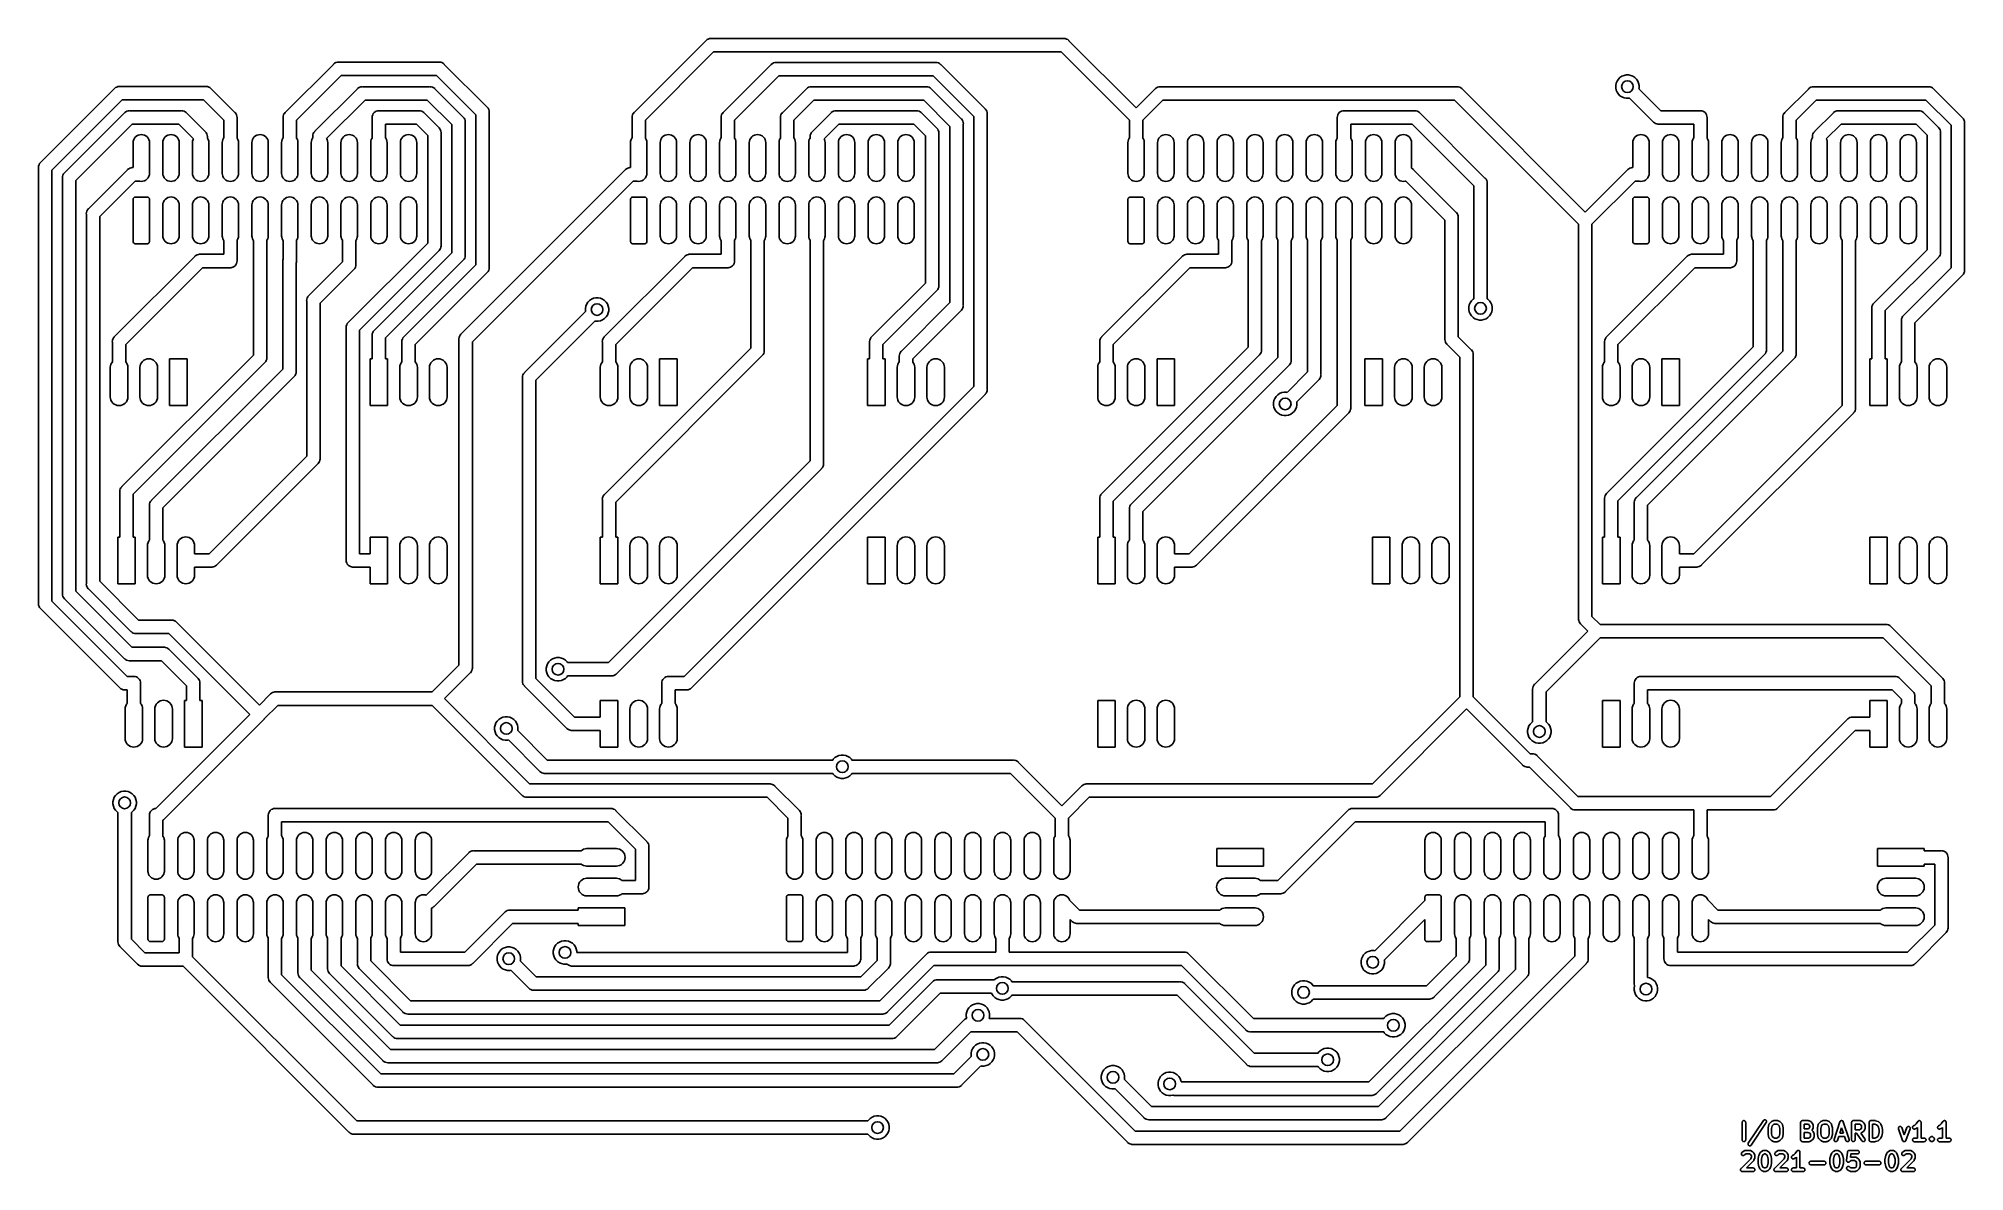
# Model space of a CAD drawing. Extents: x 0.18 to 6.66, y 0.19 to 4.01.
import ezdxf

# ---------------------------------------------------------------- set-up
doc = ezdxf.new("R2010")
doc.units = 0
doc.header["$MEASUREMENT"] = 0
doc.layers.add('BLACK', color=7, linetype='CONTINUOUS')

msp = doc.modelspace()

# ---------------------------------------------------------------- linework, layer by layer
at = {"layer": 'BLACK', "linetype": 'CONTINUOUS'}
for p, q in [((2.18487, 3.75849), (2.42627, 3.99988)), ((2.45228, 3.96225), (2.2225, 3.73248)), ((2.42627, 3.99988), (2.42697, 4.00074)), ((2.42697, 4.00074), (2.4304, 4.00355)), ((2.4304, 4.00355), (2.4343, 4.00564)), ((2.4343, 4.00564), (2.43855, 4.00693)), ((2.43855, 4.00693), (2.44185, 4.00725)), ((2.44185, 4.00725), (2.44296, 4.00736)), ((2.44185, 4.00725), (2.44185, 4.00725)), ((2.44296, 4.00736), (2.44406, 4.00725)), ((2.44406, 4.00725), (3.63094, 4.00725)), ((3.62272, 3.96225), (2.45228, 3.96225)), ((3.8525, 3.73248), (3.62272, 3.96225)), ((3.63094, 4.00725), (3.63204, 4.00736)), ((3.63204, 4.00736), (3.63315, 4.00725)), ((3.63315, 4.00725), (3.63645, 4.00693)), ((3.63645, 4.00693), (3.6407, 4.00564)), ((3.6407, 4.00564), (3.6446, 4.00355)), ((3.6446, 4.00355), (3.64803, 4.00074)), ((3.64803, 4.00074), (3.64874, 3.99988)), ((3.64874, 3.99988), (3.875, 3.77362)), ((1.00987, 3.75849), (1.17181, 3.92042)), ((1.17181, 3.92042), (1.17251, 3.92128)), ((1.17251, 3.92128), (1.17594, 3.92409)), ((1.17594, 3.92409), (1.17985, 3.92618)), ((1.17985, 3.92618), (1.18409, 3.92747)), ((1.18409, 3.92747), (1.18739, 3.9278)), ((1.18739, 3.9278), (1.1885, 3.9279)), ((1.1885, 3.9279), (1.18961, 3.9278)), ((1.18961, 3.9278), (1.52757, 3.9278)), ((1.52757, 3.9278), (1.52868, 3.9279)), ((1.52868, 3.9279), (1.52978, 3.9278)), ((1.52978, 3.9278), (1.53309, 3.92747)), ((1.53309, 3.92747), (1.53733, 3.92618)), ((1.53733, 3.92618), (1.54124, 3.92409)), ((1.54124, 3.92409), (1.54466, 3.92128)), ((1.54466, 3.92128), (1.54537, 3.92042)), ((1.54537, 3.92042), (1.68933, 3.77646)), ((2.48487, 3.75849), (2.64582, 3.91944)), ((2.64582, 3.91944), (2.64653, 3.9203)), ((2.64653, 3.9203), (2.64995, 3.92311)), ((2.64995, 3.92311), (2.65386, 3.9252)), ((2.65386, 3.9252), (2.6581, 3.92649)), ((2.6581, 3.92649), (2.66141, 3.92681)), ((2.66141, 3.92681), (2.66252, 3.92692)), ((2.66141, 3.92681), (2.66141, 3.92681)), ((2.66252, 3.92692), (2.66362, 3.92681)), ((2.66362, 3.92681), (3.19962, 3.92681)), ((3.19962, 3.92681), (3.20072, 3.92692)), ((3.20072, 3.92692), (3.20183, 3.92681)), ((3.20183, 3.92681), (3.20513, 3.92649)), ((3.20513, 3.92649), (3.20937, 3.9252)), ((3.20937, 3.9252), (3.21328, 3.92311)), ((3.21328, 3.92311), (3.21671, 3.9203)), ((3.21671, 3.9203), (3.21741, 3.91944)), ((3.21741, 3.91944), (3.36632, 3.77053)), ((0.186337, 3.59053), (0.434072, 3.83827)), ((0.434072, 3.83827), (0.434777, 3.83913)), ((0.434777, 3.83913), (0.438203, 3.84194)), ((0.438203, 3.84194), (0.442112, 3.84403)), ((0.442112, 3.84403), (0.446353, 3.84532)), ((0.446353, 3.84532), (0.449659, 3.84564)), ((0.449659, 3.84564), (0.450764, 3.84575)), ((0.449659, 3.84564), (0.449659, 3.84564)), ((0.450764, 3.84575), (0.451869, 3.84564)), ((0.451869, 3.84564), (0.742548, 3.84564)), ((0.742548, 3.84564), (0.743654, 3.84575)), ((0.743654, 3.84575), (0.744759, 3.84564)), ((0.744759, 3.84564), (0.748064, 3.84532)), ((0.748064, 3.84532), (0.752306, 3.84403)), ((0.752306, 3.84403), (0.756214, 3.84194)), ((0.756214, 3.84194), (0.75964, 3.83913)), ((0.75964, 3.83913), (0.760345, 3.83827)), ((0.760345, 3.83827), (0.840128, 3.75849)), ((1.19782, 3.8828), (1.0475, 3.73248)), ((1.10987, 3.6952), (1.25247, 3.8378)), ((1.51936, 3.8828), (1.19782, 3.8828)), ((1.25247, 3.8378), (1.25318, 3.83866)), ((1.25318, 3.83866), (1.2566, 3.84147)), ((1.2566, 3.84147), (1.26051, 3.84356)), ((1.26051, 3.84356), (1.26475, 3.84484)), ((1.26475, 3.84484), (1.26806, 3.84517)), ((1.26806, 3.84517), (1.26917, 3.84528)), ((1.26806, 3.84517), (1.26806, 3.84517)), ((1.26917, 3.84528), (1.27027, 3.84517)), ((1.27027, 3.84517), (1.49589, 3.84517)), ((1.49589, 3.84517), (1.497, 3.84528)), ((1.497, 3.84528), (1.49811, 3.84517)), ((1.49811, 3.84517), (1.50141, 3.84484)), ((1.50141, 3.84484), (1.50565, 3.84356)), ((1.50565, 3.84356), (1.50956, 3.84147)), ((1.50956, 3.84147), (1.51299, 3.83866)), ((1.51299, 3.83866), (1.51369, 3.8378)), ((1.51369, 3.8378), (1.6082, 3.74329)), ((1.6517, 3.75045), (1.51936, 3.8828)), ((2.67184, 3.88181), (2.5225, 3.73248)), ((3.1914, 3.88181), (2.67184, 3.88181)), ((2.68487, 3.75849), (2.76375, 3.83736)), ((2.76375, 3.83736), (2.76445, 3.83822)), ((2.76445, 3.83822), (2.76584, 3.83936)), ((2.76584, 3.83936), (2.76788, 3.84103)), ((2.76788, 3.84103), (2.77178, 3.84312)), ((2.77178, 3.84312), (2.77603, 3.84441)), ((2.77603, 3.84441), (2.78044, 3.84484)), ((2.78044, 3.84484), (2.78154, 3.84473)), ((2.78154, 3.84473), (3.1678, 3.84473)), ((3.1678, 3.84473), (3.16891, 3.84484)), ((3.16891, 3.84484), (3.17001, 3.84473)), ((3.17001, 3.84473), (3.17332, 3.84441)), ((3.17332, 3.84441), (3.17756, 3.84312)), ((3.17756, 3.84312), (3.18147, 3.84103)), ((3.18147, 3.84103), (3.1849, 3.83822)), ((3.1849, 3.83822), (3.1856, 3.83736)), ((3.1856, 3.83736), (3.28565, 3.73731)), ((3.32869, 3.74452), (3.1914, 3.88181)), ((3.875, 3.77362), (3.93911, 3.83772)), ((3.93911, 3.83772), (3.93981, 3.83858)), ((3.93981, 3.83858), (3.94324, 3.84139)), ((3.94324, 3.84139), (3.94715, 3.84348)), ((3.94715, 3.84348), (3.95139, 3.84477)), ((3.95139, 3.84477), (3.95469, 3.84509)), ((3.95469, 3.84509), (3.9558, 3.8452)), ((3.95469, 3.84509), (3.95469, 3.84509)), ((3.9558, 3.8452), (3.9569, 3.84509)), ((3.9569, 3.84509), (4.95495, 3.84509)), ((4.95495, 3.84509), (4.95606, 3.8452)), ((4.95606, 3.8452), (4.95716, 3.84509)), ((4.95716, 3.84509), (4.96047, 3.84477)), ((4.96047, 3.84477), (4.96471, 3.84348)), ((4.96471, 3.84348), (4.96862, 3.84139)), ((4.96862, 3.84139), (4.97205, 3.83858)), ((4.97205, 3.83858), (4.97275, 3.83772)), ((4.97275, 3.83772), (5.38753, 3.42294)), ((5.49, 3.84921), (5.49151, 3.85682)), ((5.49, 3.84146), (5.49, 3.84921)), ((5.49151, 3.83385), (5.49, 3.84146)), ((5.49151, 3.85682), (5.49448, 3.86398)), ((5.49448, 3.82669), (5.49151, 3.83385)), ((5.49448, 3.86398), (5.49879, 3.87043)), ((5.49879, 3.82024), (5.49448, 3.82669)), ((5.49879, 3.87043), (5.50427, 3.87592)), ((5.50427, 3.87592), (5.51072, 3.88022)), ((5.51072, 3.88022), (5.51788, 3.88319)), ((5.51788, 3.88319), (5.52549, 3.8847)), ((5.52549, 3.8847), (5.53324, 3.8847)), ((5.53324, 3.8847), (5.54085, 3.88319)), ((5.54085, 3.88319), (5.54801, 3.88022)), ((5.54801, 3.88022), (5.55446, 3.87592)), ((5.55446, 3.87592), (5.55995, 3.87043)), ((5.55995, 3.87043), (5.56426, 3.86398)), ((5.56426, 3.86398), (5.56722, 3.85682)), ((5.56722, 3.85682), (5.56874, 3.84921)), ((5.56874, 3.84146), (5.56813, 3.83839)), ((5.56813, 3.83839), (5.64223, 3.7643)), ((5.56874, 3.84921), (5.56874, 3.84146)), ((6.05987, 3.75849), (6.13875, 3.83736)), ((6.13875, 3.83736), (6.13945, 3.83822)), ((6.13945, 3.83822), (6.14084, 3.83936)), ((6.14084, 3.83936), (6.14288, 3.84103)), ((6.14288, 3.84103), (6.14678, 3.84312)), ((6.14678, 3.84312), (6.15103, 3.84441)), ((6.15103, 3.84441), (6.15544, 3.84484)), ((6.15544, 3.84484), (6.15654, 3.84473)), ((6.15654, 3.84473), (6.54297, 3.84473)), ((6.54297, 3.84473), (6.54407, 3.84484)), ((6.54407, 3.84484), (6.54518, 3.84473)), ((6.54518, 3.84473), (6.54848, 3.84441)), ((6.54848, 3.84441), (6.55272, 3.84312)), ((6.55272, 3.84312), (6.55663, 3.84103)), ((6.55663, 3.84103), (6.56006, 3.83822)), ((6.56006, 3.83822), (6.56076, 3.83736)), ((6.56076, 3.83736), (6.65693, 3.7412)), ((0.460084, 3.80064), (0.223965, 3.56452)), ((0.734334, 3.80064), (0.460084, 3.80064)), ((0.472691, 3.76068), (0.4766, 3.76277)), ((0.4766, 3.76277), (0.480841, 3.76406)), ((0.480841, 3.76406), (0.484147, 3.76438)), ((0.484147, 3.76438), (0.485252, 3.76449)), ((0.485252, 3.76449), (0.486357, 3.76438)), ((0.486357, 3.76438), (0.659221, 3.76438)), ((0.659221, 3.76438), (0.660327, 3.76449)), ((0.660327, 3.76449), (0.661432, 3.76438)), ((0.661432, 3.76438), (0.664738, 3.76406)), ((0.664738, 3.76406), (0.668979, 3.76277)), ((0.668979, 3.76277), (0.672888, 3.76068)), ((0.8025, 3.73248), (0.734334, 3.80064)), ((1.27849, 3.80017), (1.14871, 3.6704)), ((1.48768, 3.80017), (1.27849, 3.80017)), ((1.31244, 3.76059), (1.31635, 3.76268)), ((1.31635, 3.76268), (1.32059, 3.76397)), ((1.32059, 3.76397), (1.32389, 3.7643)), ((1.32389, 3.7643), (1.325, 3.7644)), ((1.325, 3.7644), (1.32611, 3.7643)), ((1.32611, 3.7643), (1.45956, 3.7643)), ((1.45956, 3.7643), (1.46066, 3.7644)), ((1.46066, 3.7644), (1.46177, 3.7643)), ((1.46177, 3.7643), (1.46507, 3.76397)), ((1.46507, 3.76397), (1.46931, 3.76268)), ((1.46931, 3.76268), (1.47322, 3.76059)), ((1.57057, 3.71727), (1.48768, 3.80017)), ((1.68933, 3.77646), (1.69019, 3.77576)), ((1.69019, 3.77576), (1.69103, 3.77473)), ((1.69103, 3.77473), (1.693, 3.77233)), ((1.693, 3.77233), (1.69509, 3.76842)), ((1.69509, 3.76842), (1.69638, 3.76418)), ((1.69638, 3.76418), (1.69681, 3.75977)), ((2.78976, 3.79973), (2.7225, 3.73248)), ((3.15959, 3.79973), (2.78976, 3.79973)), ((2.85192, 3.76059), (2.85583, 3.76268)), ((2.85583, 3.76268), (2.86007, 3.76397)), ((2.86007, 3.76397), (2.86338, 3.7643)), ((2.86338, 3.7643), (2.86448, 3.7644)), ((2.86338, 3.7643), (2.86338, 3.7643)), ((2.86448, 3.7644), (2.86559, 3.7643)), ((2.86559, 3.7643), (3.13449, 3.7643)), ((3.13449, 3.7643), (3.13559, 3.7644)), ((3.13559, 3.7644), (3.1367, 3.7643)), ((3.1367, 3.7643), (3.14001, 3.76397)), ((3.14001, 3.76397), (3.14425, 3.76268)), ((3.14425, 3.76268), (3.14816, 3.76059)), ((3.24802, 3.7113), (3.15959, 3.79973)), ((3.36632, 3.77053), (3.36718, 3.76983)), ((3.36718, 3.76983), (3.36833, 3.76842)), ((3.36833, 3.76842), (3.36999, 3.7664)), ((3.36999, 3.7664), (3.37208, 3.76249)), ((3.37208, 3.76249), (3.37336, 3.75825)), ((3.96512, 3.80009), (3.8975, 3.73248)), ((4.94674, 3.80009), (3.96512, 3.80009)), ((4.56244, 3.76059), (4.56635, 3.76268)), ((4.56635, 3.76268), (4.57059, 3.76397)), ((4.57059, 3.76397), (4.57389, 3.7643)), ((4.57389, 3.7643), (4.575, 3.7644)), ((4.575, 3.7644), (4.57611, 3.7643)), ((4.57611, 3.7643), (4.81258, 3.7643)), ((4.81258, 3.7643), (4.81369, 3.7644)), ((4.81369, 3.7644), (4.81479, 3.7643)), ((4.81479, 3.7643), (4.8181, 3.76397)), ((4.8181, 3.76397), (4.82234, 3.76268)), ((4.82234, 3.76268), (4.82625, 3.76059)), ((5.36503, 3.3818), (4.94674, 3.80009)), ((5.50427, 3.81475), (5.49879, 3.82024)), ((5.51072, 3.81045), (5.50427, 3.81475)), ((5.51788, 3.80748), (5.51072, 3.81045)), ((5.52549, 3.80596), (5.51788, 3.80748)), ((5.53324, 3.80596), (5.52549, 3.80596)), ((5.53631, 3.80657), (5.53324, 3.80596)), ((5.61621, 3.72667), (5.53631, 3.80657)), ((5.64223, 3.7643), (5.77389, 3.7643)), ((5.77389, 3.7643), (5.775, 3.7644)), ((5.775, 3.7644), (5.77853, 3.76406)), ((5.77853, 3.76406), (5.77941, 3.76397)), ((5.77941, 3.76397), (5.78365, 3.76268)), ((5.78365, 3.76268), (5.78756, 3.76059)), ((6.16476, 3.79973), (6.0975, 3.73248)), ((6.53475, 3.79973), (6.16476, 3.79973)), ((6.22692, 3.76059), (6.23083, 3.76268)), ((6.23083, 3.76268), (6.23507, 3.76397)), ((6.23507, 3.76397), (6.23838, 3.7643)), ((6.23838, 3.7643), (6.23948, 3.7644)), ((6.23838, 3.7643), (6.23838, 3.7643)), ((6.23948, 3.7644), (6.24059, 3.7643)), ((6.24059, 3.7643), (6.50965, 3.7643)), ((6.50965, 3.7643), (6.51076, 3.7644)), ((6.51076, 3.7644), (6.51186, 3.7643)), ((6.51186, 3.7643), (6.51517, 3.76397)), ((6.51517, 3.76397), (6.51941, 3.76268)), ((6.51941, 3.76268), (6.52332, 3.76059)), ((6.6193, 3.71518), (6.53475, 3.79973)), ((0.266864, 3.55531), (0.46856, 3.75701)), ((0.494572, 3.71938), (0.304492, 3.5293)), ((0.46856, 3.75701), (0.469265, 3.75787)), ((0.469265, 3.75787), (0.472691, 3.76068)), ((0.651007, 3.71938), (0.494572, 3.71938)), ((0.700836, 3.66955), (0.651007, 3.71938)), ((0.672888, 3.76068), (0.676314, 3.75787)), ((0.676314, 3.75787), (0.677019, 3.75701)), ((0.677019, 3.75701), (0.740128, 3.6939)), ((0.8025, 3.67232), (0.8025, 3.73248)), ((0.840128, 3.75849), (0.840987, 3.75778)), ((0.840987, 3.75778), (0.843728, 3.75444)), ((0.843728, 3.75444), (0.843799, 3.75436)), ((0.843799, 3.75436), (0.845888, 3.75045)), ((0.845888, 3.75045), (0.847174, 3.74621)), ((0.847174, 3.74621), (0.847609, 3.7418)), ((0.847609, 3.7418), (0.8475, 3.74069)), ((0.8475, 3.74069), (0.8475, 3.67232)), ((1.00239, 3.7418), (1.00283, 3.74621)), ((1.0025, 3.74069), (1.00239, 3.7418)), ((1.0025, 3.67232), (1.0025, 3.74069)), ((1.00283, 3.74621), (1.00411, 3.75045)), ((1.00411, 3.75045), (1.0062, 3.75436)), ((1.0062, 3.75436), (1.00703, 3.75536)), ((1.00703, 3.75536), (1.00901, 3.75778)), ((1.00901, 3.75778), (1.00987, 3.75849)), ((1.0475, 3.73248), (1.0475, 3.67232)), ((1.30239, 3.7418), (1.30283, 3.74621)), ((1.3025, 3.74069), (1.30239, 3.7418)), ((1.3025, 3.67232), (1.3025, 3.74069)), ((1.30283, 3.74621), (1.30411, 3.75045)), ((1.30411, 3.75045), (1.3062, 3.75436)), ((1.3062, 3.75436), (1.30901, 3.75778)), ((1.30901, 3.75778), (1.31244, 3.76059)), ((1.45134, 3.7193), (1.3475, 3.7193)), ((1.3475, 3.7193), (1.3475, 3.67232)), ((1.48944, 3.68119), (1.45134, 3.7193)), ((1.47322, 3.76059), (1.47665, 3.75778)), ((1.47665, 3.75778), (1.47735, 3.75692)), ((1.47735, 3.75692), (1.52707, 3.7072)), ((1.52707, 3.7072), (1.52793, 3.7065)), ((1.52793, 3.7065), (1.53074, 3.70307)), ((1.53074, 3.70307), (1.53283, 3.69916)), ((1.53283, 3.69916), (1.53391, 3.6956)), ((1.57057, 3.28608), (1.57057, 3.71727)), ((1.6082, 3.74329), (1.60906, 3.74258)), ((1.60906, 3.74258), (1.61187, 3.73916)), ((1.61187, 3.73916), (1.61396, 3.73525)), ((1.61396, 3.73525), (1.61525, 3.73101)), ((1.61525, 3.73101), (1.61557, 3.7277)), ((1.61557, 3.7277), (1.61568, 3.72659)), ((1.61568, 3.72659), (1.61557, 3.72549)), ((1.61557, 3.72549), (1.61557, 3.27787)), ((1.6517, 3.2452), (1.6517, 3.75045)), ((1.69681, 3.75977), (1.6967, 3.75867)), ((1.6967, 3.75867), (1.6967, 3.23698)), ((2.17739, 3.7418), (2.17783, 3.74621)), ((2.1775, 3.74069), (2.17739, 3.7418)), ((2.1775, 3.67232), (2.1775, 3.74069)), ((2.17783, 3.74621), (2.17911, 3.75045)), ((2.17911, 3.75045), (2.1812, 3.75436)), ((2.1812, 3.75436), (2.18203, 3.75536)), ((2.18203, 3.75536), (2.18401, 3.75778)), ((2.18401, 3.75778), (2.18487, 3.75849)), ((2.2225, 3.73248), (2.2225, 3.67232)), ((2.47739, 3.7418), (2.47783, 3.74621)), ((2.4775, 3.74069), (2.47739, 3.7418)), ((2.4775, 3.67232), (2.4775, 3.74069)), ((2.47783, 3.74621), (2.47911, 3.75045)), ((2.47911, 3.75045), (2.4812, 3.75436)), ((2.4812, 3.75436), (2.48203, 3.75536)), ((2.48203, 3.75536), (2.48401, 3.75778)), ((2.48401, 3.75778), (2.48487, 3.75849)), ((2.5225, 3.73248), (2.5225, 3.67232)), ((2.67739, 3.7418), (2.67783, 3.74621)), ((2.6775, 3.74069), (2.67739, 3.7418)), ((2.6775, 3.67232), (2.6775, 3.74069)), ((2.67783, 3.74621), (2.67911, 3.75045)), ((2.67911, 3.75045), (2.6812, 3.75436)), ((2.6812, 3.75436), (2.68203, 3.75536)), ((2.68203, 3.75536), (2.68401, 3.75778)), ((2.68401, 3.75778), (2.68487, 3.75849)), ((2.7225, 3.73248), (2.7225, 3.67232)), ((2.78487, 3.694), (2.84779, 3.75692)), ((2.8738, 3.7193), (2.82413, 3.66962)), ((2.84779, 3.75692), (2.8485, 3.75778)), ((2.8485, 3.75778), (2.85192, 3.76059)), ((3.12627, 3.7193), (2.8738, 3.7193)), ((3.16541, 3.68016), (3.12627, 3.7193)), ((3.14816, 3.76059), (3.15158, 3.75778)), ((3.15158, 3.75778), (3.15229, 3.75692)), ((3.15229, 3.75692), (3.20304, 3.70617)), ((3.20304, 3.70617), (3.2039, 3.70546)), ((3.2039, 3.70546), (3.20671, 3.70204)), ((3.20671, 3.70204), (3.2088, 3.69813)), ((3.2088, 3.69813), (3.21009, 3.69389)), ((3.24802, 3.11793), (3.24802, 3.7113)), ((3.28565, 3.73731), (3.28651, 3.73661)), ((3.28651, 3.73661), (3.28928, 3.73323)), ((3.28928, 3.73323), (3.28932, 3.73318)), ((3.28932, 3.73318), (3.29141, 3.72927)), ((3.29141, 3.72927), (3.29269, 3.72503)), ((3.29269, 3.72503), (3.29313, 3.72062)), ((3.29313, 3.72062), (3.29302, 3.71952)), ((3.29302, 3.71952), (3.29302, 3.10971)), ((3.32869, 2.83517), (3.32869, 3.74452)), ((3.37336, 3.75825), (3.3738, 3.75384)), ((3.3738, 3.75384), (3.37369, 3.75274)), ((3.37369, 3.75274), (3.37369, 2.82696)), ((3.8525, 3.67232), (3.8525, 3.73248)), ((3.8975, 3.73248), (3.8975, 3.67232)), ((4.55239, 3.7418), (4.55283, 3.74621)), ((4.5525, 3.74069), (4.55239, 3.7418)), ((4.5525, 3.67232), (4.5525, 3.74069)), ((4.55283, 3.74621), (4.55411, 3.75045)), ((4.55411, 3.75045), (4.5562, 3.75436)), ((4.5562, 3.75436), (4.55901, 3.75778)), ((4.55901, 3.75778), (4.56244, 3.76059)), ((4.80437, 3.7193), (4.5975, 3.7193)), ((4.5975, 3.7193), (4.5975, 3.67232)), ((5.01215, 3.51151), (4.80437, 3.7193)), ((4.82625, 3.76059), (4.82967, 3.75778)), ((4.82967, 3.75778), (4.83038, 3.75692)), ((4.83038, 3.75692), (5.04978, 3.53752)), ((5.61692, 3.72581), (5.61621, 3.72667)), ((5.62034, 3.723), (5.61692, 3.72581)), ((5.62425, 3.72091), (5.62034, 3.723)), ((5.62849, 3.71962), (5.62425, 3.72091)), ((5.6318, 3.7193), (5.62849, 3.71962)), ((5.63291, 3.71919), (5.6318, 3.7193)), ((5.6318, 3.7193), (5.6318, 3.7193)), ((5.63401, 3.7193), (5.63291, 3.71919)), ((5.7525, 3.7193), (5.63401, 3.7193)), ((5.7525, 3.67232), (5.7525, 3.7193)), ((5.78756, 3.76059), (5.79099, 3.75778)), ((5.79099, 3.75778), (5.7938, 3.75436)), ((5.7938, 3.75436), (5.79589, 3.75045)), ((5.79589, 3.75045), (5.79717, 3.74621)), ((5.79717, 3.74621), (5.79761, 3.7418)), ((5.79761, 3.7418), (5.7975, 3.74069)), ((5.7975, 3.74069), (5.7975, 3.67232)), ((6.05239, 3.7418), (6.05283, 3.74621)), ((6.0525, 3.74069), (6.05239, 3.7418)), ((6.0525, 3.67232), (6.0525, 3.74069)), ((6.05283, 3.74621), (6.05411, 3.75045)), ((6.05411, 3.75045), (6.0562, 3.75436)), ((6.0562, 3.75436), (6.05703, 3.75536)), ((6.05703, 3.75536), (6.05901, 3.75778)), ((6.05901, 3.75778), (6.05987, 3.75849)), ((6.0975, 3.73248), (6.0975, 3.67232)), ((6.15987, 3.694), (6.22279, 3.75692)), ((6.2488, 3.7193), (6.19913, 3.66962)), ((6.22279, 3.75692), (6.2235, 3.75778)), ((6.2235, 3.75778), (6.22692, 3.76059)), ((6.50144, 3.7193), (6.2488, 3.7193)), ((6.53886, 3.68187), (6.50144, 3.7193)), ((6.52332, 3.76059), (6.52674, 3.75778)), ((6.52674, 3.75778), (6.52745, 3.75692)), ((6.52745, 3.75692), (6.57649, 3.70788)), ((6.57649, 3.70788), (6.57735, 3.70718)), ((6.57735, 3.70718), (6.58016, 3.70375)), ((6.58016, 3.70375), (6.58225, 3.69984)), ((6.58225, 3.69984), (6.58354, 3.6956)), ((6.6193, 3.23521), (6.6193, 3.71518)), ((6.65693, 3.7412), (6.65779, 3.74049)), ((6.65779, 3.74049), (6.6606, 3.73706)), ((6.6606, 3.73706), (6.66269, 3.73316)), ((6.66269, 3.73316), (6.66397, 3.72891)), ((6.66397, 3.72891), (6.66428, 3.72581)), ((6.66428, 3.72581), (6.66441, 3.7245)), ((6.66441, 3.7245), (6.6643, 3.7234)), ((6.6643, 3.7234), (6.6643, 3.227)), ((0.497441, 3.65765), (0.49784, 3.6617)), ((0.497441, 3.5725), (0.497441, 3.65765)), ((0.49784, 3.6617), (0.499416, 3.6669)), ((0.499416, 3.6669), (0.501975, 3.67168)), ((0.501975, 3.67168), (0.505419, 3.67588)), ((0.505419, 3.67588), (0.509615, 3.67932)), ((0.509615, 3.67932), (0.514403, 3.68188)), ((0.514403, 3.68188), (0.519597, 3.68346)), ((0.519597, 3.68346), (0.525, 3.68399)), ((0.525, 3.68399), (0.530402, 3.68346)), ((0.530402, 3.68346), (0.535597, 3.68188)), ((0.535597, 3.68188), (0.540385, 3.67932)), ((0.540385, 3.67932), (0.544581, 3.67588)), ((0.544581, 3.67588), (0.548025, 3.67168)), ((0.548025, 3.67168), (0.550584, 3.6669)), ((0.550584, 3.6669), (0.55216, 3.6617)), ((0.55216, 3.6617), (0.552559, 3.65765)), ((0.552559, 3.65765), (0.552559, 3.55258)), ((0.597441, 3.65765), (0.59784, 3.6617)), ((0.597441, 3.55258), (0.597441, 3.65765)), ((0.59784, 3.6617), (0.599416, 3.6669)), ((0.599416, 3.6669), (0.601975, 3.67168)), ((0.601975, 3.67168), (0.605419, 3.67588)), ((0.605419, 3.67588), (0.609615, 3.67932)), ((0.609615, 3.67932), (0.614403, 3.68188)), ((0.614403, 3.68188), (0.619597, 3.68346)), ((0.619597, 3.68346), (0.625, 3.68399)), ((0.625, 3.68399), (0.630402, 3.68346)), ((0.630402, 3.68346), (0.635597, 3.68188)), ((0.635597, 3.68188), (0.640385, 3.67932)), ((0.640385, 3.67932), (0.644581, 3.67588)), ((0.644581, 3.67588), (0.648025, 3.67168)), ((0.648025, 3.67168), (0.650584, 3.6669)), ((0.650584, 3.6669), (0.65216, 3.6617)), ((0.65216, 3.6617), (0.652559, 3.65765)), ((0.652559, 3.65765), (0.652559, 3.55258)), ((0.697441, 3.65765), (0.69784, 3.6617)), ((0.697441, 3.55258), (0.697441, 3.65765)), ((0.69784, 3.6617), (0.699416, 3.6669)), ((0.699416, 3.6669), (0.700836, 3.66955)), ((0.740128, 3.6939), (0.740987, 3.6932)), ((0.740987, 3.6932), (0.743132, 3.69058)), ((0.743132, 3.69058), (0.743799, 3.68977)), ((0.743799, 3.68977), (0.745888, 3.68586)), ((0.745888, 3.68586), (0.747174, 3.68162)), ((0.747174, 3.68162), (0.747609, 3.67721)), ((0.747609, 3.67721), (0.7475, 3.6761)), ((0.7475, 3.6761), (0.7475, 3.67232)), ((0.7475, 3.67232), (0.748025, 3.67168)), ((0.748025, 3.67168), (0.750584, 3.6669)), ((0.750584, 3.6669), (0.75216, 3.6617)), ((0.75216, 3.6617), (0.752559, 3.65765)), ((0.752559, 3.65765), (0.752559, 3.55258)), ((0.797441, 3.65765), (0.79784, 3.6617)), ((0.797441, 3.55258), (0.797441, 3.65765)), ((0.79784, 3.6617), (0.799416, 3.6669)), ((0.799416, 3.6669), (0.801975, 3.67168)), ((0.801975, 3.67168), (0.8025, 3.67232)), ((0.8475, 3.67232), (0.848025, 3.67168)), ((0.848025, 3.67168), (0.850584, 3.6669)), ((0.850584, 3.6669), (0.85216, 3.6617)), ((0.85216, 3.6617), (0.852559, 3.65765)), ((0.852559, 3.65765), (0.852559, 3.55258)), ((0.897441, 3.65765), (0.89784, 3.6617)), ((0.897441, 3.55258), (0.897441, 3.65765)), ((0.89784, 3.6617), (0.899416, 3.6669)), ((0.899416, 3.6669), (0.901975, 3.67168)), ((0.901975, 3.67168), (0.905419, 3.67588)), ((0.905419, 3.67588), (0.909615, 3.67932)), ((0.909615, 3.67932), (0.914403, 3.68188)), ((0.914403, 3.68188), (0.919597, 3.68346)), ((0.919597, 3.68346), (0.925, 3.68399)), ((0.925, 3.68399), (0.930402, 3.68346)), ((0.930402, 3.68346), (0.935597, 3.68188)), ((0.935597, 3.68188), (0.940385, 3.67932)), ((0.940385, 3.67932), (0.944581, 3.67588)), ((0.944581, 3.67588), (0.948025, 3.67168)), ((0.948025, 3.67168), (0.950584, 3.6669)), ((0.950584, 3.6669), (0.95216, 3.6617)), ((0.95216, 3.6617), (0.952559, 3.65765)), ((0.952559, 3.65765), (0.952559, 3.55258)), ((0.997441, 3.65765), (0.99784, 3.6617)), ((0.997441, 3.55258), (0.997441, 3.65765)), ((0.99784, 3.6617), (0.999416, 3.6669)), ((0.999416, 3.6669), (1.00197, 3.67168)), ((1.00197, 3.67168), (1.0025, 3.67232)), ((1.0475, 3.67232), (1.04803, 3.67168)), ((1.04803, 3.67168), (1.05058, 3.6669)), ((1.05058, 3.6669), (1.05216, 3.6617)), ((1.05216, 3.6617), (1.05256, 3.65765)), ((1.05256, 3.65765), (1.05256, 3.55258)), ((1.09744, 3.65765), (1.09784, 3.6617)), ((1.09744, 3.55258), (1.09744, 3.65765)), ((1.09784, 3.6617), (1.09942, 3.6669)), ((1.09942, 3.6669), (1.10197, 3.67168)), ((1.10197, 3.67168), (1.1025, 3.67232)), ((1.10239, 3.6785), (1.10283, 3.68291)), ((1.1025, 3.6774), (1.10239, 3.6785)), ((1.1025, 3.67232), (1.1025, 3.6774)), ((1.10283, 3.68291), (1.10411, 3.68716)), ((1.10411, 3.68716), (1.1062, 3.69106)), ((1.1062, 3.69106), (1.10795, 3.6932)), ((1.10795, 3.6932), (1.10901, 3.69449)), ((1.10901, 3.69449), (1.10987, 3.6952)), ((1.14871, 3.6704), (1.15058, 3.6669)), ((1.15058, 3.6669), (1.15216, 3.6617)), ((1.15216, 3.6617), (1.15256, 3.65765)), ((1.15256, 3.65765), (1.15256, 3.55258)), ((1.19744, 3.65765), (1.19784, 3.6617)), ((1.19744, 3.55258), (1.19744, 3.65765)), ((1.19784, 3.6617), (1.19942, 3.6669)), ((1.19942, 3.6669), (1.20197, 3.67168)), ((1.20197, 3.67168), (1.20542, 3.67588)), ((1.20542, 3.67588), (1.20961, 3.67932)), ((1.20961, 3.67932), (1.2144, 3.68188)), ((1.2144, 3.68188), (1.2196, 3.68346)), ((1.2196, 3.68346), (1.225, 3.68399)), ((1.225, 3.68399), (1.2304, 3.68346)), ((1.2304, 3.68346), (1.2356, 3.68188)), ((1.2356, 3.68188), (1.24039, 3.67932)), ((1.24039, 3.67932), (1.24458, 3.67588)), ((1.24458, 3.67588), (1.24803, 3.67168)), ((1.24803, 3.67168), (1.25058, 3.6669)), ((1.25058, 3.6669), (1.25216, 3.6617)), ((1.25216, 3.6617), (1.25256, 3.65765)), ((1.25256, 3.65765), (1.25256, 3.55258)), ((1.29744, 3.65765), (1.29784, 3.6617)), ((1.29744, 3.55258), (1.29744, 3.65765)), ((1.29784, 3.6617), (1.29942, 3.6669)), ((1.29942, 3.6669), (1.30197, 3.67168)), ((1.30197, 3.67168), (1.3025, 3.67232)), ((1.3475, 3.67232), (1.34803, 3.67168)), ((1.34803, 3.67168), (1.35058, 3.6669)), ((1.35058, 3.6669), (1.35216, 3.6617)), ((1.35216, 3.6617), (1.35256, 3.65765)), ((1.35256, 3.65765), (1.35256, 3.55258)), ((1.39744, 3.65765), (1.39784, 3.6617)), ((1.39744, 3.55258), (1.39744, 3.65765)), ((1.39784, 3.6617), (1.39942, 3.6669)), ((1.39942, 3.6669), (1.40197, 3.67168)), ((1.40197, 3.67168), (1.40542, 3.67588)), ((1.40542, 3.67588), (1.40961, 3.67932)), ((1.40961, 3.67932), (1.4144, 3.68188)), ((1.4144, 3.68188), (1.4196, 3.68346)), ((1.4196, 3.68346), (1.425, 3.68399)), ((1.425, 3.68399), (1.4304, 3.68346)), ((1.4304, 3.68346), (1.4356, 3.68188)), ((1.4356, 3.68188), (1.44039, 3.67932)), ((1.44039, 3.67932), (1.44458, 3.67588)), ((1.44458, 3.67588), (1.44803, 3.67168)), ((1.44803, 3.67168), (1.45058, 3.6669)), ((1.45058, 3.6669), (1.45216, 3.6617)), ((1.45216, 3.6617), (1.45256, 3.65765)), ((1.45256, 3.65765), (1.45256, 3.55258)), ((1.48944, 3.31871), (1.48944, 3.68119)), ((1.53391, 3.6956), (1.53412, 3.69492)), ((1.53412, 3.69492), (1.53455, 3.69051)), ((1.53455, 3.69051), (1.53444, 3.68941)), ((1.53444, 3.68941), (1.53444, 3.3105)), ((2.17244, 3.65765), (2.17284, 3.6617)), ((2.17244, 3.57251), (2.17244, 3.65765)), ((2.17284, 3.6617), (2.17442, 3.6669)), ((2.17442, 3.6669), (2.17697, 3.67168)), ((2.17697, 3.67168), (2.1775, 3.67232)), ((2.2225, 3.67232), (2.22303, 3.67168)), ((2.22303, 3.67168), (2.22558, 3.6669)), ((2.22558, 3.6669), (2.22716, 3.6617)), ((2.22716, 3.6617), (2.22756, 3.65765)), ((2.22756, 3.65765), (2.22756, 3.55258)), ((2.27244, 3.65765), (2.27284, 3.6617)), ((2.27244, 3.55258), (2.27244, 3.65765)), ((2.27284, 3.6617), (2.27442, 3.6669)), ((2.27442, 3.6669), (2.27697, 3.67168)), ((2.27697, 3.67168), (2.28042, 3.67588)), ((2.28042, 3.67588), (2.28461, 3.67932)), ((2.28461, 3.67932), (2.2894, 3.68188)), ((2.2894, 3.68188), (2.2946, 3.68346)), ((2.2946, 3.68346), (2.3, 3.68399)), ((2.3, 3.68399), (2.3054, 3.68346)), ((2.3054, 3.68346), (2.3106, 3.68188)), ((2.3106, 3.68188), (2.31539, 3.67932)), ((2.31539, 3.67932), (2.31958, 3.67588)), ((2.31958, 3.67588), (2.32303, 3.67168)), ((2.32303, 3.67168), (2.32558, 3.6669)), ((2.32558, 3.6669), (2.32716, 3.6617)), ((2.32716, 3.6617), (2.32756, 3.65765)), ((2.32756, 3.65765), (2.32756, 3.55258)), ((2.37244, 3.65765), (2.37284, 3.6617)), ((2.37244, 3.55258), (2.37244, 3.65765)), ((2.37284, 3.6617), (2.37442, 3.6669)), ((2.37442, 3.6669), (2.37697, 3.67168)), ((2.37697, 3.67168), (2.38042, 3.67588)), ((2.38042, 3.67588), (2.38461, 3.67932)), ((2.38461, 3.67932), (2.3894, 3.68188)), ((2.3894, 3.68188), (2.3946, 3.68346)), ((2.3946, 3.68346), (2.4, 3.68399)), ((2.4, 3.68399), (2.4054, 3.68346)), ((2.4054, 3.68346), (2.4106, 3.68188)), ((2.4106, 3.68188), (2.41539, 3.67932)), ((2.41539, 3.67932), (2.41958, 3.67588)), ((2.41958, 3.67588), (2.42303, 3.67168)), ((2.42303, 3.67168), (2.42558, 3.6669)), ((2.42558, 3.6669), (2.42716, 3.6617)), ((2.42716, 3.6617), (2.42756, 3.65765)), ((2.42756, 3.65765), (2.42756, 3.55258)), ((2.47244, 3.65765), (2.47284, 3.6617)), ((2.47244, 3.55258), (2.47244, 3.65765)), ((2.47284, 3.6617), (2.47442, 3.6669)), ((2.47442, 3.6669), (2.47697, 3.67168)), ((2.47697, 3.67168), (2.4775, 3.67232)), ((2.5225, 3.67232), (2.52303, 3.67168)), ((2.52303, 3.67168), (2.52558, 3.6669)), ((2.52558, 3.6669), (2.52716, 3.6617)), ((2.52716, 3.6617), (2.52756, 3.65765)), ((2.52756, 3.65765), (2.52756, 3.55258)), ((2.57244, 3.65765), (2.57284, 3.6617)), ((2.57244, 3.55258), (2.57244, 3.65765)), ((2.57284, 3.6617), (2.57442, 3.6669)), ((2.57442, 3.6669), (2.57697, 3.67168)), ((2.57697, 3.67168), (2.58042, 3.67588)), ((2.58042, 3.67588), (2.58461, 3.67932)), ((2.58461, 3.67932), (2.5894, 3.68188)), ((2.5894, 3.68188), (2.5946, 3.68346)), ((2.5946, 3.68346), (2.6, 3.68399)), ((2.6, 3.68399), (2.6054, 3.68346)), ((2.6054, 3.68346), (2.6106, 3.68188)), ((2.6106, 3.68188), (2.61539, 3.67932)), ((2.61539, 3.67932), (2.61958, 3.67588)), ((2.61958, 3.67588), (2.62303, 3.67168)), ((2.62303, 3.67168), (2.62558, 3.6669)), ((2.62558, 3.6669), (2.62716, 3.6617)), ((2.62716, 3.6617), (2.62756, 3.65765)), ((2.62756, 3.65765), (2.62756, 3.55258)), ((2.67244, 3.65765), (2.67284, 3.6617)), ((2.67244, 3.55258), (2.67244, 3.65765)), ((2.67284, 3.6617), (2.67442, 3.6669)), ((2.67442, 3.6669), (2.67697, 3.67168)), ((2.67697, 3.67168), (2.6775, 3.67232)), ((2.7225, 3.67232), (2.72303, 3.67168)), ((2.72303, 3.67168), (2.72558, 3.6669)), ((2.72558, 3.6669), (2.72716, 3.6617)), ((2.72716, 3.6617), (2.72756, 3.65765)), ((2.72756, 3.65765), (2.72756, 3.55258)), ((2.77244, 3.65765), (2.77284, 3.6617)), ((2.77244, 3.55258), (2.77244, 3.65765)), ((2.77284, 3.6617), (2.77442, 3.6669)), ((2.77442, 3.6669), (2.77697, 3.67168)), ((2.77697, 3.67168), (2.7775, 3.67232)), ((2.77739, 3.67731), (2.77783, 3.68172)), ((2.7775, 3.67621), (2.77739, 3.67731)), ((2.7775, 3.67232), (2.7775, 3.67621)), ((2.77783, 3.68172), (2.77911, 3.68596)), ((2.77911, 3.68596), (2.7812, 3.68987)), ((2.7812, 3.68987), (2.78319, 3.69229)), ((2.78319, 3.69229), (2.78401, 3.6933)), ((2.78401, 3.6933), (2.78487, 3.694)), ((2.82413, 3.66962), (2.82558, 3.6669)), ((2.82558, 3.6669), (2.82716, 3.6617)), ((2.82716, 3.6617), (2.82756, 3.65765)), ((2.82756, 3.65765), (2.82756, 3.55258)), ((2.87244, 3.65765), (2.87284, 3.6617)), ((2.87244, 3.55258), (2.87244, 3.65765)), ((2.87284, 3.6617), (2.87442, 3.6669)), ((2.87442, 3.6669), (2.87697, 3.67168)), ((2.87697, 3.67168), (2.88042, 3.67588)), ((2.88042, 3.67588), (2.88461, 3.67932)), ((2.88461, 3.67932), (2.8894, 3.68188)), ((2.8894, 3.68188), (2.8946, 3.68346)), ((2.8946, 3.68346), (2.9, 3.68399)), ((2.9, 3.68399), (2.9054, 3.68346)), ((2.9054, 3.68346), (2.9106, 3.68188)), ((2.9106, 3.68188), (2.91539, 3.67932)), ((2.91539, 3.67932), (2.91958, 3.67588)), ((2.91958, 3.67588), (2.92303, 3.67168)), ((2.92303, 3.67168), (2.92558, 3.6669)), ((2.92558, 3.6669), (2.92716, 3.6617)), ((2.92716, 3.6617), (2.92756, 3.65765)), ((2.92756, 3.65765), (2.92756, 3.55258)), ((2.97244, 3.65765), (2.97284, 3.6617)), ((2.97244, 3.55258), (2.97244, 3.65765)), ((2.97284, 3.6617), (2.97442, 3.6669)), ((2.97442, 3.6669), (2.97697, 3.67168)), ((2.97697, 3.67168), (2.98042, 3.67588)), ((2.98042, 3.67588), (2.98461, 3.67932)), ((2.98461, 3.67932), (2.9894, 3.68188)), ((2.9894, 3.68188), (2.9946, 3.68346)), ((2.9946, 3.68346), (3, 3.68399)), ((3, 3.68399), (3.0054, 3.68346)), ((3.0054, 3.68346), (3.0106, 3.68188)), ((3.0106, 3.68188), (3.01539, 3.67932)), ((3.01539, 3.67932), (3.01958, 3.67588)), ((3.01958, 3.67588), (3.02303, 3.67168)), ((3.02303, 3.67168), (3.02558, 3.6669)), ((3.02558, 3.6669), (3.02716, 3.6617)), ((3.02716, 3.6617), (3.02756, 3.65765)), ((3.02756, 3.65765), (3.02756, 3.55258)), ((3.07244, 3.65765), (3.07284, 3.6617)), ((3.07244, 3.55258), (3.07244, 3.65765)), ((3.07284, 3.6617), (3.07442, 3.6669)), ((3.07442, 3.6669), (3.07697, 3.67168)), ((3.07697, 3.67168), (3.08042, 3.67588)), ((3.08042, 3.67588), (3.08461, 3.67932)), ((3.08461, 3.67932), (3.0894, 3.68188)), ((3.0894, 3.68188), (3.0946, 3.68346)), ((3.0946, 3.68346), (3.1, 3.68399)), ((3.1, 3.68399), (3.1054, 3.68346)), ((3.1054, 3.68346), (3.1106, 3.68188)), ((3.1106, 3.68188), (3.11539, 3.67932)), ((3.11539, 3.67932), (3.11958, 3.67588)), ((3.11958, 3.67588), (3.12303, 3.67168)), ((3.12303, 3.67168), (3.12558, 3.6669)), ((3.12558, 3.6669), (3.12716, 3.6617)), ((3.12716, 3.6617), (3.12756, 3.65765)), ((3.12756, 3.65765), (3.12756, 3.55258)), ((3.16541, 3.18391), (3.16541, 3.68016)), ((3.21009, 3.69389), (3.21041, 3.69058)), ((3.21041, 3.69058), (3.21052, 3.68948)), ((3.21052, 3.68948), (3.21041, 3.68837)), ((3.21041, 3.68837), (3.21041, 3.1757)), ((3.84744, 3.65765), (3.84784, 3.6617)), ((3.84744, 3.55258), (3.84744, 3.65765)), ((3.84784, 3.6617), (3.84942, 3.6669)), ((3.84942, 3.6669), (3.85197, 3.67168)), ((3.85197, 3.67168), (3.8525, 3.67232)), ((3.8975, 3.67232), (3.89803, 3.67168)), ((3.89803, 3.67168), (3.90058, 3.6669)), ((3.90058, 3.6669), (3.90216, 3.6617)), ((3.90216, 3.6617), (3.90256, 3.65765)), ((3.90256, 3.65765), (3.90256, 3.55258)), ((3.94744, 3.65765), (3.94784, 3.6617)), ((3.94744, 3.55258), (3.94744, 3.65765)), ((3.94784, 3.6617), (3.94942, 3.6669)), ((3.94942, 3.6669), (3.95197, 3.67168)), ((3.95197, 3.67168), (3.95542, 3.67588)), ((3.95542, 3.67588), (3.95961, 3.67932)), ((3.95961, 3.67932), (3.9644, 3.68188)), ((3.9644, 3.68188), (3.9696, 3.68346)), ((3.9696, 3.68346), (3.975, 3.68399)), ((3.975, 3.68399), (3.9804, 3.68346)), ((3.9804, 3.68346), (3.9856, 3.68188)), ((3.9856, 3.68188), (3.99039, 3.67932)), ((3.99039, 3.67932), (3.99458, 3.67588)), ((3.99458, 3.67588), (3.99803, 3.67168)), ((3.99803, 3.67168), (4.00058, 3.6669)), ((4.00058, 3.6669), (4.00216, 3.6617)), ((4.00216, 3.6617), (4.00256, 3.65765)), ((4.00256, 3.65765), (4.00256, 3.55258)), ((4.04744, 3.65765), (4.04784, 3.6617)), ((4.04744, 3.55258), (4.04744, 3.65765)), ((4.04784, 3.6617), (4.04942, 3.6669)), ((4.04942, 3.6669), (4.05197, 3.67168)), ((4.05197, 3.67168), (4.05542, 3.67588)), ((4.05542, 3.67588), (4.05961, 3.67932)), ((4.05961, 3.67932), (4.0644, 3.68188)), ((4.0644, 3.68188), (4.0696, 3.68346)), ((4.0696, 3.68346), (4.075, 3.68399)), ((4.075, 3.68399), (4.0804, 3.68346)), ((4.0804, 3.68346), (4.0856, 3.68188)), ((4.0856, 3.68188), (4.09039, 3.67932)), ((4.09039, 3.67932), (4.09458, 3.67588)), ((4.09458, 3.67588), (4.09803, 3.67168)), ((4.09803, 3.67168), (4.10058, 3.6669)), ((4.10058, 3.6669), (4.10216, 3.6617)), ((4.10216, 3.6617), (4.10256, 3.65765)), ((4.10256, 3.65765), (4.10256, 3.55258)), ((4.14744, 3.65765), (4.14784, 3.6617)), ((4.14744, 3.55258), (4.14744, 3.65765)), ((4.14784, 3.6617), (4.14942, 3.6669)), ((4.14942, 3.6669), (4.15197, 3.67168)), ((4.15197, 3.67168), (4.15542, 3.67588)), ((4.15542, 3.67588), (4.15961, 3.67932)), ((4.15961, 3.67932), (4.1644, 3.68188)), ((4.1644, 3.68188), (4.1696, 3.68346)), ((4.1696, 3.68346), (4.175, 3.68399)), ((4.175, 3.68399), (4.1804, 3.68346)), ((4.1804, 3.68346), (4.1856, 3.68188)), ((4.1856, 3.68188), (4.19039, 3.67932)), ((4.19039, 3.67932), (4.19458, 3.67588)), ((4.19458, 3.67588), (4.19803, 3.67168)), ((4.19803, 3.67168), (4.20058, 3.6669)), ((4.20058, 3.6669), (4.20216, 3.6617)), ((4.20216, 3.6617), (4.20256, 3.65765)), ((4.20256, 3.65765), (4.20256, 3.55258)), ((4.24744, 3.65765), (4.24784, 3.6617)), ((4.24744, 3.55258), (4.24744, 3.65765)), ((4.24784, 3.6617), (4.24942, 3.6669)), ((4.24942, 3.6669), (4.25197, 3.67168)), ((4.25197, 3.67168), (4.25542, 3.67588)), ((4.25542, 3.67588), (4.25961, 3.67932)), ((4.25961, 3.67932), (4.2644, 3.68188)), ((4.2644, 3.68188), (4.2696, 3.68346)), ((4.2696, 3.68346), (4.275, 3.68399)), ((4.275, 3.68399), (4.2804, 3.68346)), ((4.2804, 3.68346), (4.2856, 3.68188)), ((4.2856, 3.68188), (4.29039, 3.67932)), ((4.29039, 3.67932), (4.29458, 3.67588)), ((4.29458, 3.67588), (4.29803, 3.67168)), ((4.29803, 3.67168), (4.30058, 3.6669)), ((4.30058, 3.6669), (4.30216, 3.6617)), ((4.30216, 3.6617), (4.30256, 3.65765)), ((4.30256, 3.65765), (4.30256, 3.55258)), ((4.34744, 3.65765), (4.34784, 3.6617)), ((4.34744, 3.55258), (4.34744, 3.65765)), ((4.34784, 3.6617), (4.34942, 3.6669)), ((4.34942, 3.6669), (4.35197, 3.67168)), ((4.35197, 3.67168), (4.35542, 3.67588)), ((4.35542, 3.67588), (4.35961, 3.67932)), ((4.35961, 3.67932), (4.3644, 3.68188)), ((4.3644, 3.68188), (4.3696, 3.68346)), ((4.3696, 3.68346), (4.375, 3.68399)), ((4.375, 3.68399), (4.3804, 3.68346)), ((4.3804, 3.68346), (4.3856, 3.68188)), ((4.3856, 3.68188), (4.39039, 3.67932)), ((4.39039, 3.67932), (4.39458, 3.67588)), ((4.39458, 3.67588), (4.39803, 3.67168)), ((4.39803, 3.67168), (4.40058, 3.6669)), ((4.40058, 3.6669), (4.40216, 3.6617)), ((4.40216, 3.6617), (4.40256, 3.65765)), ((4.40256, 3.65765), (4.40256, 3.55258)), ((4.44744, 3.65765), (4.44784, 3.6617)), ((4.44744, 3.55258), (4.44744, 3.65765)), ((4.44784, 3.6617), (4.44942, 3.6669)), ((4.44942, 3.6669), (4.45197, 3.67168)), ((4.45197, 3.67168), (4.45542, 3.67588)), ((4.45542, 3.67588), (4.45961, 3.67932)), ((4.45961, 3.67932), (4.4644, 3.68188)), ((4.4644, 3.68188), (4.4696, 3.68346)), ((4.4696, 3.68346), (4.475, 3.68399)), ((4.475, 3.68399), (4.4804, 3.68346)), ((4.4804, 3.68346), (4.4856, 3.68188)), ((4.4856, 3.68188), (4.49039, 3.67932)), ((4.49039, 3.67932), (4.49458, 3.67588)), ((4.49458, 3.67588), (4.49803, 3.67168)), ((4.49803, 3.67168), (4.50058, 3.6669)), ((4.50058, 3.6669), (4.50216, 3.6617)), ((4.50216, 3.6617), (4.50256, 3.65765)), ((4.50256, 3.65765), (4.50256, 3.55258)), ((4.54744, 3.65765), (4.54784, 3.6617)), ((4.54744, 3.55258), (4.54744, 3.65765)), ((4.54784, 3.6617), (4.54942, 3.6669)), ((4.54942, 3.6669), (4.55197, 3.67168)), ((4.55197, 3.67168), (4.5525, 3.67232)), ((4.5975, 3.67232), (4.59803, 3.67168)), ((4.59803, 3.67168), (4.60058, 3.6669)), ((4.60058, 3.6669), (4.60216, 3.6617)), ((4.60216, 3.6617), (4.60256, 3.65765)), ((4.60256, 3.65765), (4.60256, 3.55258)), ((4.64744, 3.65765), (4.64784, 3.6617)), ((4.64744, 3.55258), (4.64744, 3.65765)), ((4.64784, 3.6617), (4.64942, 3.6669)), ((4.64942, 3.6669), (4.65197, 3.67168)), ((4.65197, 3.67168), (4.65542, 3.67588)), ((4.65542, 3.67588), (4.65961, 3.67932)), ((4.65961, 3.67932), (4.6644, 3.68188)), ((4.6644, 3.68188), (4.6696, 3.68346)), ((4.6696, 3.68346), (4.675, 3.68399)), ((4.675, 3.68399), (4.6804, 3.68346)), ((4.6804, 3.68346), (4.6856, 3.68188)), ((4.6856, 3.68188), (4.69039, 3.67932)), ((4.69039, 3.67932), (4.69458, 3.67588)), ((4.69458, 3.67588), (4.69803, 3.67168)), ((4.69803, 3.67168), (4.70058, 3.6669)), ((4.70058, 3.6669), (4.70216, 3.6617)), ((4.70216, 3.6617), (4.70256, 3.65765)), ((4.70256, 3.65765), (4.70256, 3.55258)), ((4.74744, 3.65765), (4.74784, 3.6617)), ((4.74744, 3.55258), (4.74744, 3.65765)), ((4.74784, 3.6617), (4.74942, 3.6669)), ((4.74942, 3.6669), (4.75197, 3.67168)), ((4.75197, 3.67168), (4.75542, 3.67588)), ((4.75542, 3.67588), (4.75961, 3.67932)), ((4.75961, 3.67932), (4.7644, 3.68188)), ((4.7644, 3.68188), (4.7696, 3.68346)), ((4.7696, 3.68346), (4.775, 3.68399)), ((4.775, 3.68399), (4.7804, 3.68346)), ((4.7804, 3.68346), (4.7856, 3.68188)), ((4.7856, 3.68188), (4.79039, 3.67932)), ((4.79039, 3.67932), (4.79458, 3.67588)), ((4.79458, 3.67588), (4.79803, 3.67168)), ((4.79803, 3.67168), (4.80058, 3.6669)), ((4.80058, 3.6669), (4.80216, 3.6617)), ((4.80216, 3.6617), (4.80256, 3.65765)), ((4.80256, 3.65765), (4.80256, 3.57023)), ((5.54744, 3.65765), (5.54784, 3.6617)), ((5.54744, 3.57251), (5.54744, 3.65765)), ((5.54784, 3.6617), (5.54942, 3.6669)), ((5.54942, 3.6669), (5.55197, 3.67168)), ((5.55197, 3.67168), (5.55542, 3.67588)), ((5.55542, 3.67588), (5.55961, 3.67932)), ((5.55961, 3.67932), (5.5644, 3.68188)), ((5.5644, 3.68188), (5.5696, 3.68346)), ((5.5696, 3.68346), (5.575, 3.68399)), ((5.575, 3.68399), (5.5804, 3.68346)), ((5.5804, 3.68346), (5.5856, 3.68188)), ((5.5856, 3.68188), (5.59039, 3.67932)), ((5.59039, 3.67932), (5.59458, 3.67588)), ((5.59458, 3.67588), (5.59803, 3.67168)), ((5.59803, 3.67168), (5.60058, 3.6669)), ((5.60058, 3.6669), (5.60216, 3.6617)), ((5.60216, 3.6617), (5.60256, 3.65765)), ((5.60256, 3.65765), (5.60256, 3.55258)), ((5.64744, 3.65765), (5.64784, 3.6617)), ((5.64744, 3.55258), (5.64744, 3.65765)), ((5.64784, 3.6617), (5.64942, 3.6669)), ((5.64942, 3.6669), (5.65197, 3.67168)), ((5.65197, 3.67168), (5.65542, 3.67588)), ((5.65542, 3.67588), (5.65961, 3.67932)), ((5.65961, 3.67932), (5.6644, 3.68188)), ((5.6644, 3.68188), (5.6696, 3.68346)), ((5.6696, 3.68346), (5.675, 3.68399)), ((5.675, 3.68399), (5.6804, 3.68346)), ((5.6804, 3.68346), (5.6856, 3.68188)), ((5.6856, 3.68188), (5.69039, 3.67932)), ((5.69039, 3.67932), (5.69458, 3.67588)), ((5.69458, 3.67588), (5.69803, 3.67168)), ((5.69803, 3.67168), (5.70058, 3.6669)), ((5.70058, 3.6669), (5.70216, 3.6617)), ((5.70216, 3.6617), (5.70256, 3.65765)), ((5.70256, 3.65765), (5.70256, 3.55258)), ((5.74744, 3.65765), (5.74784, 3.6617)), ((5.74744, 3.55258), (5.74744, 3.65765)), ((5.74784, 3.6617), (5.74942, 3.6669)), ((5.74942, 3.6669), (5.75197, 3.67168)), ((5.75197, 3.67168), (5.7525, 3.67232)), ((5.7975, 3.67232), (5.79803, 3.67168)), ((5.79803, 3.67168), (5.80058, 3.6669)), ((5.80058, 3.6669), (5.80216, 3.6617)), ((5.80216, 3.6617), (5.80256, 3.65765)), ((5.80256, 3.65765), (5.80256, 3.55258)), ((5.84744, 3.65765), (5.84784, 3.6617)), ((5.84744, 3.55258), (5.84744, 3.65765)), ((5.84784, 3.6617), (5.84942, 3.6669)), ((5.84942, 3.6669), (5.85197, 3.67168)), ((5.85197, 3.67168), (5.85542, 3.67588)), ((5.85542, 3.67588), (5.85961, 3.67932)), ((5.85961, 3.67932), (5.8644, 3.68188)), ((5.8644, 3.68188), (5.8696, 3.68346)), ((5.8696, 3.68346), (5.875, 3.68399)), ((5.875, 3.68399), (5.8804, 3.68346)), ((5.8804, 3.68346), (5.8856, 3.68188)), ((5.8856, 3.68188), (5.89039, 3.67932)), ((5.89039, 3.67932), (5.89458, 3.67588)), ((5.89458, 3.67588), (5.89803, 3.67168)), ((5.89803, 3.67168), (5.90058, 3.6669)), ((5.90058, 3.6669), (5.90216, 3.6617)), ((5.90216, 3.6617), (5.90256, 3.65765)), ((5.90256, 3.65765), (5.90256, 3.55258)), ((5.94744, 3.65765), (5.94784, 3.6617)), ((5.94744, 3.55258), (5.94744, 3.65765)), ((5.94784, 3.6617), (5.94942, 3.6669)), ((5.94942, 3.6669), (5.95197, 3.67168)), ((5.95197, 3.67168), (5.95542, 3.67588)), ((5.95542, 3.67588), (5.95961, 3.67932)), ((5.95961, 3.67932), (5.9644, 3.68188)), ((5.9644, 3.68188), (5.9696, 3.68346)), ((5.9696, 3.68346), (5.975, 3.68399)), ((5.975, 3.68399), (5.9804, 3.68346)), ((5.9804, 3.68346), (5.9856, 3.68188)), ((5.9856, 3.68188), (5.99039, 3.67932)), ((5.99039, 3.67932), (5.99458, 3.67588)), ((5.99458, 3.67588), (5.99803, 3.67168)), ((5.99803, 3.67168), (6.00058, 3.6669)), ((6.00058, 3.6669), (6.00216, 3.6617)), ((6.00216, 3.6617), (6.00256, 3.65765)), ((6.00256, 3.65765), (6.00256, 3.55258)), ((6.04744, 3.65765), (6.04784, 3.6617)), ((6.04744, 3.55258), (6.04744, 3.65765)), ((6.04784, 3.6617), (6.04942, 3.6669)), ((6.04942, 3.6669), (6.05197, 3.67168)), ((6.05197, 3.67168), (6.0525, 3.67232)), ((6.0975, 3.67232), (6.09803, 3.67168)), ((6.09803, 3.67168), (6.10058, 3.6669)), ((6.10058, 3.6669), (6.10216, 3.6617)), ((6.10216, 3.6617), (6.10256, 3.65765)), ((6.10256, 3.65765), (6.10256, 3.55258)), ((6.14744, 3.65765), (6.14784, 3.6617)), ((6.14744, 3.55258), (6.14744, 3.65765)), ((6.14784, 3.6617), (6.14942, 3.6669)), ((6.14942, 3.6669), (6.15197, 3.67168)), ((6.15197, 3.67168), (6.1525, 3.67232)), ((6.15239, 3.67731), (6.15283, 3.68172)), ((6.1525, 3.67621), (6.15239, 3.67731)), ((6.1525, 3.67232), (6.1525, 3.67621)), ((6.15283, 3.68172), (6.15411, 3.68596)), ((6.15411, 3.68596), (6.1562, 3.68987)), ((6.1562, 3.68987), (6.15819, 3.69229)), ((6.15819, 3.69229), (6.15901, 3.6933)), ((6.15901, 3.6933), (6.15987, 3.694)), ((6.19913, 3.66962), (6.20058, 3.6669)), ((6.20058, 3.6669), (6.20216, 3.6617)), ((6.20216, 3.6617), (6.20256, 3.65765)), ((6.20256, 3.65765), (6.20256, 3.55258)), ((6.24744, 3.65765), (6.24784, 3.6617)), ((6.24744, 3.55258), (6.24744, 3.65765)), ((6.24784, 3.6617), (6.24942, 3.6669)), ((6.24942, 3.6669), (6.25197, 3.67168)), ((6.25197, 3.67168), (6.25542, 3.67588)), ((6.25542, 3.67588), (6.25961, 3.67932)), ((6.25961, 3.67932), (6.2644, 3.68188)), ((6.2644, 3.68188), (6.2696, 3.68346)), ((6.2696, 3.68346), (6.275, 3.68399)), ((6.275, 3.68399), (6.2804, 3.68346)), ((6.2804, 3.68346), (6.2856, 3.68188)), ((6.2856, 3.68188), (6.29039, 3.67932)), ((6.29039, 3.67932), (6.29458, 3.67588)), ((6.29458, 3.67588), (6.29803, 3.67168)), ((6.29803, 3.67168), (6.30058, 3.6669)), ((6.30058, 3.6669), (6.30216, 3.6617)), ((6.30216, 3.6617), (6.30256, 3.65765)), ((6.30256, 3.65765), (6.30256, 3.55258)), ((6.34744, 3.65765), (6.34784, 3.6617)), ((6.34744, 3.55258), (6.34744, 3.65765)), ((6.34784, 3.6617), (6.34942, 3.6669)), ((6.34942, 3.6669), (6.35197, 3.67168)), ((6.35197, 3.67168), (6.35542, 3.67588)), ((6.35542, 3.67588), (6.35961, 3.67932)), ((6.35961, 3.67932), (6.3644, 3.68188)), ((6.3644, 3.68188), (6.3696, 3.68346)), ((6.3696, 3.68346), (6.375, 3.68399)), ((6.375, 3.68399), (6.3804, 3.68346)), ((6.3804, 3.68346), (6.3856, 3.68188)), ((6.3856, 3.68188), (6.39039, 3.67932)), ((6.39039, 3.67932), (6.39458, 3.67588)), ((6.39458, 3.67588), (6.39803, 3.67168)), ((6.39803, 3.67168), (6.40058, 3.6669)), ((6.40058, 3.6669), (6.40216, 3.6617)), ((6.40216, 3.6617), (6.40256, 3.65765)), ((6.40256, 3.65765), (6.40256, 3.55258)), ((6.44744, 3.65765), (6.44784, 3.6617)), ((6.44744, 3.55258), (6.44744, 3.65765)), ((6.44784, 3.6617), (6.44942, 3.6669)), ((6.44942, 3.6669), (6.45197, 3.67168)), ((6.45197, 3.67168), (6.45542, 3.67588)), ((6.45542, 3.67588), (6.45961, 3.67932)), ((6.45961, 3.67932), (6.4644, 3.68188)), ((6.4644, 3.68188), (6.4696, 3.68346)), ((6.4696, 3.68346), (6.475, 3.68399)), ((6.475, 3.68399), (6.4804, 3.68346)), ((6.4804, 3.68346), (6.4856, 3.68188)), ((6.4856, 3.68188), (6.49039, 3.67932)), ((6.49039, 3.67932), (6.49458, 3.67588)), ((6.49458, 3.67588), (6.49803, 3.67168)), ((6.49803, 3.67168), (6.50058, 3.6669)), ((6.50058, 3.6669), (6.50216, 3.6617)), ((6.50216, 3.6617), (6.50256, 3.65765)), ((6.50256, 3.65765), (6.50256, 3.55258)), ((6.53886, 3.29601), (6.53886, 3.68187)), ((6.58354, 3.6956), (6.58376, 3.6933)), ((6.58376, 3.6933), (6.58397, 3.69119)), ((6.58397, 3.69119), (6.58386, 3.69008)), ((6.58386, 3.69008), (6.58386, 3.28779)), ((0.178856, 3.57384), (0.17929, 3.57825)), ((0.178965, 3.57274), (0.178856, 3.57384)), ((0.178965, 2.10457), (0.178965, 3.57274)), ((0.17929, 3.57825), (0.180577, 3.58249)), ((0.180577, 3.58249), (0.182666, 3.5864)), ((0.182666, 3.5864), (0.185478, 3.58983)), ((0.182666, 3.5864), (0.182666, 3.5864)), ((0.185478, 3.58983), (0.186337, 3.59053)), ((0.479001, 3.56599), (0.482427, 3.5688)), ((0.482427, 3.5688), (0.486336, 3.57089)), ((0.486336, 3.57089), (0.490577, 3.57217)), ((0.490577, 3.57217), (0.493883, 3.5725)), ((0.493883, 3.5725), (0.494988, 3.57261)), ((0.494988, 3.57261), (0.496093, 3.5725)), ((0.496093, 3.5725), (0.497441, 3.5725)), ((2.1555, 3.56599), (2.15892, 3.5688)), ((2.15892, 3.5688), (2.16283, 3.57089)), ((2.16283, 3.57089), (2.16707, 3.57217)), ((2.16707, 3.57217), (2.17038, 3.5725)), ((2.17038, 3.5725), (2.17148, 3.57261)), ((2.17038, 3.5725), (2.17038, 3.5725)), ((2.17148, 3.57261), (2.17244, 3.57251)), ((4.80256, 3.57023), (4.80524, 3.5688)), ((4.80524, 3.5688), (4.80867, 3.56599)), ((5.53042, 3.56599), (5.53385, 3.5688)), ((5.53385, 3.5688), (5.53776, 3.57089)), ((5.53776, 3.57089), (5.542, 3.57217)), ((5.542, 3.57217), (5.5453, 3.5725)), ((5.5453, 3.5725), (5.54641, 3.57261)), ((5.54641, 3.57261), (5.54744, 3.57251)), ((0.223965, 3.56452), (0.223965, 2.11278)), ((0.259383, 3.53862), (0.259818, 3.54303)), ((0.259492, 3.53752), (0.259383, 3.53862)), ((0.259492, 2.13815), (0.259492, 3.53752)), ((0.259818, 3.54303), (0.261104, 3.54727)), ((0.261104, 3.54727), (0.263194, 3.55118)), ((0.263194, 3.55118), (0.266005, 3.55461)), ((0.263194, 3.55118), (0.263194, 3.55118)), ((0.266005, 3.55461), (0.266864, 3.55531)), ((0.304492, 3.5293), (0.304492, 2.14636)), ((0.347305, 3.43414), (0.478297, 3.56513)), ((0.504308, 3.5275), (0.384933, 3.40813)), ((0.478297, 3.56513), (0.479001, 3.56599)), ((0.517213, 3.5275), (0.504308, 3.5275)), ((0.519598, 3.52678), (0.517213, 3.5275)), ((0.525, 3.52624), (0.519598, 3.52678)), ((0.530403, 3.52678), (0.525, 3.52624)), ((0.535597, 3.52835), (0.530403, 3.52678)), ((0.540385, 3.53091), (0.535597, 3.52835)), ((0.544581, 3.53436), (0.540385, 3.53091)), ((0.548025, 3.53855), (0.544581, 3.53436)), ((0.550584, 3.54334), (0.548025, 3.53855)), ((0.55216, 3.54853), (0.550584, 3.54334)), ((0.552559, 3.55258), (0.55216, 3.54853)), ((0.59784, 3.54853), (0.597441, 3.55258)), ((0.599416, 3.54334), (0.59784, 3.54853)), ((0.601975, 3.53855), (0.599416, 3.54334)), ((0.605419, 3.53436), (0.601975, 3.53855)), ((0.609615, 3.53091), (0.605419, 3.53436)), ((0.614403, 3.52835), (0.609615, 3.53091)), ((0.619598, 3.52678), (0.614403, 3.52835)), ((0.625, 3.52624), (0.619598, 3.52678)), ((0.630403, 3.52678), (0.625, 3.52624)), ((0.635597, 3.52835), (0.630403, 3.52678)), ((0.640385, 3.53091), (0.635597, 3.52835)), ((0.644581, 3.53436), (0.640385, 3.53091)), ((0.648025, 3.53855), (0.644581, 3.53436)), ((0.650584, 3.54334), (0.648025, 3.53855)), ((0.65216, 3.54853), (0.650584, 3.54334)), ((0.652559, 3.55258), (0.65216, 3.54853)), ((0.69784, 3.54853), (0.697441, 3.55258)), ((0.699416, 3.54334), (0.69784, 3.54853)), ((0.701975, 3.53855), (0.699416, 3.54334)), ((0.705419, 3.53436), (0.701975, 3.53855)), ((0.709615, 3.53091), (0.705419, 3.53436)), ((0.714403, 3.52835), (0.709615, 3.53091)), ((0.719598, 3.52678), (0.714403, 3.52835)), ((0.725, 3.52624), (0.719598, 3.52678)), ((0.730403, 3.52678), (0.725, 3.52624)), ((0.735597, 3.52835), (0.730403, 3.52678)), ((0.740385, 3.53091), (0.735597, 3.52835)), ((0.744581, 3.53436), (0.740385, 3.53091)), ((0.748025, 3.53855), (0.744581, 3.53436)), ((0.750584, 3.54334), (0.748025, 3.53855)), ((0.75216, 3.54853), (0.750584, 3.54334)), ((0.752559, 3.55258), (0.75216, 3.54853)), ((0.79784, 3.54853), (0.797441, 3.55258)), ((0.799416, 3.54334), (0.79784, 3.54853)), ((0.801975, 3.53855), (0.799416, 3.54334)), ((0.805419, 3.53436), (0.801975, 3.53855)), ((0.809615, 3.53091), (0.805419, 3.53436)), ((0.814403, 3.52835), (0.809615, 3.53091)), ((0.819598, 3.52678), (0.814403, 3.52835)), ((0.825, 3.52624), (0.819598, 3.52678)), ((0.830403, 3.52678), (0.825, 3.52624)), ((0.835597, 3.52835), (0.830403, 3.52678)), ((0.840385, 3.53091), (0.835597, 3.52835)), ((0.844581, 3.53436), (0.840385, 3.53091)), ((0.848025, 3.53855), (0.844581, 3.53436)), ((0.850584, 3.54334), (0.848025, 3.53855)), ((0.85216, 3.54853), (0.850584, 3.54334)), ((0.852559, 3.55258), (0.85216, 3.54853)), ((0.89784, 3.54853), (0.897441, 3.55258)), ((0.899416, 3.54334), (0.89784, 3.54853)), ((0.901975, 3.53855), (0.899416, 3.54334)), ((0.905419, 3.53436), (0.901975, 3.53855)), ((0.909615, 3.53091), (0.905419, 3.53436)), ((0.914403, 3.52835), (0.909615, 3.53091)), ((0.919598, 3.52678), (0.914403, 3.52835)), ((0.925, 3.52624), (0.919598, 3.52678)), ((0.930403, 3.52678), (0.925, 3.52624)), ((0.935597, 3.52835), (0.930403, 3.52678)), ((0.940385, 3.53091), (0.935597, 3.52835)), ((0.944581, 3.53436), (0.940385, 3.53091)), ((0.948025, 3.53855), (0.944581, 3.53436)), ((0.950584, 3.54334), (0.948025, 3.53855)), ((0.95216, 3.54853), (0.950584, 3.54334)), ((0.952559, 3.55258), (0.95216, 3.54853)), ((0.99784, 3.54853), (0.997441, 3.55258)), ((0.999416, 3.54334), (0.99784, 3.54853)), ((1.00197, 3.53855), (0.999416, 3.54334)), ((1.00542, 3.53436), (1.00197, 3.53855)), ((1.00961, 3.53091), (1.00542, 3.53436)), ((1.0144, 3.52835), (1.00961, 3.53091)), ((1.0196, 3.52678), (1.0144, 3.52835)), ((1.025, 3.52624), (1.0196, 3.52678)), ((1.0304, 3.52678), (1.025, 3.52624)), ((1.0356, 3.52835), (1.0304, 3.52678)), ((1.04039, 3.53091), (1.0356, 3.52835)), ((1.04458, 3.53436), (1.04039, 3.53091)), ((1.04803, 3.53855), (1.04458, 3.53436)), ((1.05058, 3.54334), (1.04803, 3.53855)), ((1.05216, 3.54853), (1.05058, 3.54334)), ((1.05256, 3.55258), (1.05216, 3.54853)), ((1.09784, 3.54853), (1.09744, 3.55258)), ((1.09942, 3.54334), (1.09784, 3.54853)), ((1.10197, 3.53855), (1.09942, 3.54334)), ((1.10542, 3.53436), (1.10197, 3.53855)), ((1.10961, 3.53091), (1.10542, 3.53436)), ((1.1144, 3.52835), (1.10961, 3.53091)), ((1.1196, 3.52678), (1.1144, 3.52835)), ((1.125, 3.52624), (1.1196, 3.52678)), ((1.1304, 3.52678), (1.125, 3.52624)), ((1.1356, 3.52835), (1.1304, 3.52678)), ((1.14039, 3.53091), (1.1356, 3.52835)), ((1.14458, 3.53436), (1.14039, 3.53091)), ((1.14803, 3.53855), (1.14458, 3.53436)), ((1.15058, 3.54334), (1.14803, 3.53855)), ((1.15216, 3.54853), (1.15058, 3.54334)), ((1.15256, 3.55258), (1.15216, 3.54853)), ((1.19784, 3.54853), (1.19744, 3.55258)), ((1.19942, 3.54334), (1.19784, 3.54853)), ((1.20197, 3.53855), (1.19942, 3.54334)), ((1.20542, 3.53436), (1.20197, 3.53855)), ((1.20961, 3.53091), (1.20542, 3.53436)), ((1.2144, 3.52835), (1.20961, 3.53091)), ((1.2196, 3.52678), (1.2144, 3.52835)), ((1.225, 3.52624), (1.2196, 3.52678)), ((1.2304, 3.52678), (1.225, 3.52624)), ((1.2356, 3.52835), (1.2304, 3.52678)), ((1.24039, 3.53091), (1.2356, 3.52835)), ((1.24458, 3.53436), (1.24039, 3.53091)), ((1.24803, 3.53855), (1.24458, 3.53436)), ((1.25058, 3.54334), (1.24803, 3.53855)), ((1.25216, 3.54853), (1.25058, 3.54334)), ((1.25256, 3.55258), (1.25216, 3.54853)), ((1.29784, 3.54853), (1.29744, 3.55258)), ((1.29942, 3.54334), (1.29784, 3.54853)), ((1.30197, 3.53855), (1.29942, 3.54334)), ((1.30542, 3.53436), (1.30197, 3.53855)), ((1.30961, 3.53091), (1.30542, 3.53436)), ((1.3144, 3.52835), (1.30961, 3.53091)), ((1.3196, 3.52678), (1.3144, 3.52835)), ((1.325, 3.52624), (1.3196, 3.52678)), ((1.3304, 3.52678), (1.325, 3.52624)), ((1.3356, 3.52835), (1.3304, 3.52678)), ((1.34039, 3.53091), (1.3356, 3.52835)), ((1.34458, 3.53436), (1.34039, 3.53091)), ((1.34803, 3.53855), (1.34458, 3.53436)), ((1.35058, 3.54334), (1.34803, 3.53855)), ((1.35216, 3.54853), (1.35058, 3.54334)), ((1.35256, 3.55258), (1.35216, 3.54853)), ((1.39784, 3.54853), (1.39744, 3.55258)), ((1.39942, 3.54334), (1.39784, 3.54853)), ((1.40197, 3.53855), (1.39942, 3.54334)), ((1.40542, 3.53436), (1.40197, 3.53855)), ((1.40961, 3.53091), (1.40542, 3.53436)), ((1.4144, 3.52835), (1.40961, 3.53091)), ((1.4196, 3.52678), (1.4144, 3.52835)), ((1.425, 3.52624), (1.4196, 3.52678)), ((1.4304, 3.52678), (1.425, 3.52624)), ((1.4356, 3.52835), (1.4304, 3.52678)), ((1.44039, 3.53091), (1.4356, 3.52835)), ((1.44458, 3.53436), (1.44039, 3.53091)), ((1.44803, 3.53855), (1.44458, 3.53436)), ((1.45058, 3.54334), (1.44803, 3.53855)), ((1.45216, 3.54853), (1.45058, 3.54334)), ((1.45256, 3.55258), (1.45216, 3.54853)), ((1.60211, 3.01244), (2.15479, 3.56513)), ((2.1808, 3.5275), (1.63974, 2.98643)), ((2.15479, 3.56513), (2.1555, 3.56599)), ((2.19221, 3.5275), (2.1808, 3.5275)), ((2.1946, 3.52678), (2.19221, 3.5275)), ((2.2, 3.52624), (2.1946, 3.52678)), ((2.2054, 3.52678), (2.2, 3.52624)), ((2.2106, 3.52835), (2.2054, 3.52678)), ((2.21539, 3.53091), (2.2106, 3.52835)), ((2.21958, 3.53436), (2.21539, 3.53091)), ((2.22303, 3.53855), (2.21958, 3.53436)), ((2.22558, 3.54334), (2.22303, 3.53855)), ((2.22716, 3.54853), (2.22558, 3.54334)), ((2.22756, 3.55258), (2.22716, 3.54853)), ((2.27284, 3.54853), (2.27244, 3.55258)), ((2.27442, 3.54334), (2.27284, 3.54853)), ((2.27697, 3.53855), (2.27442, 3.54334)), ((2.28042, 3.53436), (2.27697, 3.53855)), ((2.28461, 3.53091), (2.28042, 3.53436)), ((2.2894, 3.52835), (2.28461, 3.53091)), ((2.2946, 3.52678), (2.2894, 3.52835)), ((2.3, 3.52624), (2.2946, 3.52678)), ((2.3054, 3.52678), (2.3, 3.52624)), ((2.3106, 3.52835), (2.3054, 3.52678)), ((2.31539, 3.53091), (2.3106, 3.52835)), ((2.31958, 3.53436), (2.31539, 3.53091)), ((2.32303, 3.53855), (2.31958, 3.53436)), ((2.32558, 3.54334), (2.32303, 3.53855)), ((2.32716, 3.54853), (2.32558, 3.54334)), ((2.32756, 3.55258), (2.32716, 3.54853)), ((2.37284, 3.54853), (2.37244, 3.55258)), ((2.37442, 3.54334), (2.37284, 3.54853)), ((2.37697, 3.53855), (2.37442, 3.54334)), ((2.38042, 3.53436), (2.37697, 3.53855)), ((2.38461, 3.53091), (2.38042, 3.53436)), ((2.3894, 3.52835), (2.38461, 3.53091)), ((2.3946, 3.52678), (2.3894, 3.52835)), ((2.4, 3.52624), (2.3946, 3.52678)), ((2.4054, 3.52678), (2.4, 3.52624)), ((2.4106, 3.52835), (2.4054, 3.52678)), ((2.41539, 3.53091), (2.4106, 3.52835)), ((2.41958, 3.53436), (2.41539, 3.53091)), ((2.42303, 3.53855), (2.41958, 3.53436)), ((2.42558, 3.54334), (2.42303, 3.53855)), ((2.42716, 3.54853), (2.42558, 3.54334)), ((2.42756, 3.55258), (2.42716, 3.54853)), ((2.47284, 3.54853), (2.47244, 3.55258)), ((2.47442, 3.54334), (2.47284, 3.54853)), ((2.47697, 3.53855), (2.47442, 3.54334)), ((2.48042, 3.53436), (2.47697, 3.53855)), ((2.48461, 3.53091), (2.48042, 3.53436)), ((2.4894, 3.52835), (2.48461, 3.53091)), ((2.4946, 3.52678), (2.4894, 3.52835)), ((2.5, 3.52624), (2.4946, 3.52678)), ((2.5054, 3.52678), (2.5, 3.52624)), ((2.5106, 3.52835), (2.5054, 3.52678)), ((2.51539, 3.53091), (2.5106, 3.52835)), ((2.51958, 3.53436), (2.51539, 3.53091)), ((2.52303, 3.53855), (2.51958, 3.53436)), ((2.52558, 3.54334), (2.52303, 3.53855)), ((2.52716, 3.54853), (2.52558, 3.54334)), ((2.52756, 3.55258), (2.52716, 3.54853)), ((2.57284, 3.54853), (2.57244, 3.55258)), ((2.57442, 3.54334), (2.57284, 3.54853)), ((2.57697, 3.53855), (2.57442, 3.54334)), ((2.58042, 3.53436), (2.57697, 3.53855)), ((2.58461, 3.53091), (2.58042, 3.53436)), ((2.5894, 3.52835), (2.58461, 3.53091)), ((2.5946, 3.52678), (2.5894, 3.52835)), ((2.6, 3.52624), (2.5946, 3.52678)), ((2.6054, 3.52678), (2.6, 3.52624)), ((2.6106, 3.52835), (2.6054, 3.52678)), ((2.61539, 3.53091), (2.6106, 3.52835)), ((2.61958, 3.53436), (2.61539, 3.53091)), ((2.62303, 3.53855), (2.61958, 3.53436)), ((2.62558, 3.54334), (2.62303, 3.53855)), ((2.62716, 3.54853), (2.62558, 3.54334)), ((2.62756, 3.55258), (2.62716, 3.54853)), ((2.67284, 3.54853), (2.67244, 3.55258)), ((2.67442, 3.54334), (2.67284, 3.54853)), ((2.67697, 3.53855), (2.67442, 3.54334)), ((2.68042, 3.53436), (2.67697, 3.53855)), ((2.68461, 3.53091), (2.68042, 3.53436)), ((2.6894, 3.52835), (2.68461, 3.53091)), ((2.6946, 3.52678), (2.6894, 3.52835)), ((2.7, 3.52624), (2.6946, 3.52678)), ((2.7054, 3.52678), (2.7, 3.52624)), ((2.7106, 3.52835), (2.7054, 3.52678)), ((2.71539, 3.53091), (2.7106, 3.52835)), ((2.71958, 3.53436), (2.71539, 3.53091)), ((2.72303, 3.53855), (2.71958, 3.53436)), ((2.72558, 3.54334), (2.72303, 3.53855)), ((2.72716, 3.54853), (2.72558, 3.54334)), ((2.72756, 3.55258), (2.72716, 3.54853)), ((2.77284, 3.54853), (2.77244, 3.55258)), ((2.77442, 3.54334), (2.77284, 3.54853)), ((2.77697, 3.53855), (2.77442, 3.54334)), ((2.78042, 3.53436), (2.77697, 3.53855)), ((2.78461, 3.53091), (2.78042, 3.53436)), ((2.7894, 3.52835), (2.78461, 3.53091)), ((2.7946, 3.52678), (2.7894, 3.52835)), ((2.8, 3.52624), (2.7946, 3.52678)), ((2.8054, 3.52678), (2.8, 3.52624)), ((2.8106, 3.52835), (2.8054, 3.52678)), ((2.81539, 3.53091), (2.8106, 3.52835)), ((2.81958, 3.53436), (2.81539, 3.53091)), ((2.82303, 3.53855), (2.81958, 3.53436)), ((2.82558, 3.54334), (2.82303, 3.53855)), ((2.82716, 3.54853), (2.82558, 3.54334)), ((2.82756, 3.55258), (2.82716, 3.54853)), ((2.87284, 3.54853), (2.87244, 3.55258)), ((2.87442, 3.54334), (2.87284, 3.54853)), ((2.87697, 3.53855), (2.87442, 3.54334)), ((2.88042, 3.53436), (2.87697, 3.53855)), ((2.88461, 3.53091), (2.88042, 3.53436)), ((2.8894, 3.52835), (2.88461, 3.53091)), ((2.8946, 3.52678), (2.8894, 3.52835)), ((2.9, 3.52624), (2.8946, 3.52678)), ((2.9054, 3.52678), (2.9, 3.52624)), ((2.9106, 3.52835), (2.9054, 3.52678)), ((2.91539, 3.53091), (2.9106, 3.52835)), ((2.91958, 3.53436), (2.91539, 3.53091)), ((2.92303, 3.53855), (2.91958, 3.53436)), ((2.92558, 3.54334), (2.92303, 3.53855)), ((2.92716, 3.54853), (2.92558, 3.54334)), ((2.92756, 3.55258), (2.92716, 3.54853)), ((2.97284, 3.54853), (2.97244, 3.55258)), ((2.97442, 3.54334), (2.97284, 3.54853)), ((2.97697, 3.53855), (2.97442, 3.54334)), ((2.98042, 3.53436), (2.97697, 3.53855)), ((2.98461, 3.53091), (2.98042, 3.53436)), ((2.9894, 3.52835), (2.98461, 3.53091)), ((2.9946, 3.52678), (2.9894, 3.52835)), ((3, 3.52624), (2.9946, 3.52678)), ((3.0054, 3.52678), (3, 3.52624)), ((3.0106, 3.52835), (3.0054, 3.52678)), ((3.01539, 3.53091), (3.0106, 3.52835)), ((3.01958, 3.53436), (3.01539, 3.53091)), ((3.02303, 3.53855), (3.01958, 3.53436)), ((3.02558, 3.54334), (3.02303, 3.53855)), ((3.02716, 3.54853), (3.02558, 3.54334)), ((3.02756, 3.55258), (3.02716, 3.54853)), ((3.07284, 3.54853), (3.07244, 3.55258)), ((3.07442, 3.54334), (3.07284, 3.54853)), ((3.07697, 3.53855), (3.07442, 3.54334)), ((3.08042, 3.53436), (3.07697, 3.53855)), ((3.08461, 3.53091), (3.08042, 3.53436)), ((3.0894, 3.52835), (3.08461, 3.53091)), ((3.0946, 3.52678), (3.0894, 3.52835)), ((3.1, 3.52624), (3.0946, 3.52678)), ((3.1054, 3.52678), (3.1, 3.52624)), ((3.1106, 3.52835), (3.1054, 3.52678)), ((3.11539, 3.53091), (3.1106, 3.52835)), ((3.11958, 3.53436), (3.11539, 3.53091)), ((3.12303, 3.53855), (3.11958, 3.53436)), ((3.12558, 3.54334), (3.12303, 3.53855)), ((3.12716, 3.54853), (3.12558, 3.54334)), ((3.12756, 3.55258), (3.12716, 3.54853)), ((3.84784, 3.54853), (3.84744, 3.55258)), ((3.84942, 3.54334), (3.84784, 3.54853)), ((3.85197, 3.53855), (3.84942, 3.54334)), ((3.85542, 3.53436), (3.85197, 3.53855)), ((3.85961, 3.53091), (3.85542, 3.53436)), ((3.8644, 3.52835), (3.85961, 3.53091)), ((3.8696, 3.52678), (3.8644, 3.52835)), ((3.875, 3.52624), (3.8696, 3.52678)), ((3.8804, 3.52678), (3.875, 3.52624)), ((3.8856, 3.52835), (3.8804, 3.52678)), ((3.89039, 3.53091), (3.8856, 3.52835)), ((3.89458, 3.53436), (3.89039, 3.53091)), ((3.89803, 3.53855), (3.89458, 3.53436)), ((3.90058, 3.54334), (3.89803, 3.53855)), ((3.90216, 3.54853), (3.90058, 3.54334)), ((3.90256, 3.55258), (3.90216, 3.54853)), ((3.94784, 3.54853), (3.94744, 3.55258)), ((3.94942, 3.54334), (3.94784, 3.54853)), ((3.95197, 3.53855), (3.94942, 3.54334)), ((3.95542, 3.53436), (3.95197, 3.53855)), ((3.95961, 3.53091), (3.95542, 3.53436)), ((3.9644, 3.52835), (3.95961, 3.53091)), ((3.9696, 3.52678), (3.9644, 3.52835)), ((3.975, 3.52624), (3.9696, 3.52678)), ((3.9804, 3.52678), (3.975, 3.52624)), ((3.9856, 3.52835), (3.9804, 3.52678)), ((3.99039, 3.53091), (3.9856, 3.52835)), ((3.99458, 3.53436), (3.99039, 3.53091)), ((3.99803, 3.53855), (3.99458, 3.53436)), ((4.00058, 3.54334), (3.99803, 3.53855)), ((4.00216, 3.54853), (4.00058, 3.54334)), ((4.00256, 3.55258), (4.00216, 3.54853)), ((4.04784, 3.54853), (4.04744, 3.55258)), ((4.04942, 3.54334), (4.04784, 3.54853)), ((4.05197, 3.53855), (4.04942, 3.54334)), ((4.05542, 3.53436), (4.05197, 3.53855)), ((4.05961, 3.53091), (4.05542, 3.53436)), ((4.0644, 3.52835), (4.05961, 3.53091)), ((4.0696, 3.52678), (4.0644, 3.52835)), ((4.075, 3.52624), (4.0696, 3.52678)), ((4.0804, 3.52678), (4.075, 3.52624)), ((4.0856, 3.52835), (4.0804, 3.52678)), ((4.09039, 3.53091), (4.0856, 3.52835)), ((4.09458, 3.53436), (4.09039, 3.53091)), ((4.09803, 3.53855), (4.09458, 3.53436)), ((4.10058, 3.54334), (4.09803, 3.53855)), ((4.10216, 3.54853), (4.10058, 3.54334)), ((4.10256, 3.55258), (4.10216, 3.54853)), ((4.14784, 3.54853), (4.14744, 3.55258)), ((4.14942, 3.54334), (4.14784, 3.54853)), ((4.15197, 3.53855), (4.14942, 3.54334)), ((4.15542, 3.53436), (4.15197, 3.53855)), ((4.15961, 3.53091), (4.15542, 3.53436)), ((4.1644, 3.52835), (4.15961, 3.53091)), ((4.1696, 3.52678), (4.1644, 3.52835)), ((4.175, 3.52624), (4.1696, 3.52678)), ((4.1804, 3.52678), (4.175, 3.52624)), ((4.1856, 3.52835), (4.1804, 3.52678)), ((4.19039, 3.53091), (4.1856, 3.52835)), ((4.19458, 3.53436), (4.19039, 3.53091)), ((4.19803, 3.53855), (4.19458, 3.53436)), ((4.20058, 3.54334), (4.19803, 3.53855)), ((4.20216, 3.54853), (4.20058, 3.54334)), ((4.20256, 3.55258), (4.20216, 3.54853)), ((4.24784, 3.54853), (4.24744, 3.55258)), ((4.24942, 3.54334), (4.24784, 3.54853)), ((4.25197, 3.53855), (4.24942, 3.54334)), ((4.25542, 3.53436), (4.25197, 3.53855)), ((4.25961, 3.53091), (4.25542, 3.53436)), ((4.2644, 3.52835), (4.25961, 3.53091)), ((4.2696, 3.52678), (4.2644, 3.52835)), ((4.275, 3.52624), (4.2696, 3.52678)), ((4.2804, 3.52678), (4.275, 3.52624)), ((4.2856, 3.52835), (4.2804, 3.52678)), ((4.29039, 3.53091), (4.2856, 3.52835)), ((4.29458, 3.53436), (4.29039, 3.53091)), ((4.29803, 3.53855), (4.29458, 3.53436)), ((4.30058, 3.54334), (4.29803, 3.53855)), ((4.30216, 3.54853), (4.30058, 3.54334)), ((4.30256, 3.55258), (4.30216, 3.54853)), ((4.34784, 3.54853), (4.34744, 3.55258)), ((4.34942, 3.54334), (4.34784, 3.54853)), ((4.35197, 3.53855), (4.34942, 3.54334)), ((4.35542, 3.53436), (4.35197, 3.53855)), ((4.35961, 3.53091), (4.35542, 3.53436)), ((4.3644, 3.52835), (4.35961, 3.53091)), ((4.3696, 3.52678), (4.3644, 3.52835)), ((4.375, 3.52624), (4.3696, 3.52678)), ((4.3804, 3.52678), (4.375, 3.52624)), ((4.3856, 3.52835), (4.3804, 3.52678)), ((4.39039, 3.53091), (4.3856, 3.52835)), ((4.39458, 3.53436), (4.39039, 3.53091)), ((4.39803, 3.53855), (4.39458, 3.53436)), ((4.40058, 3.54334), (4.39803, 3.53855)), ((4.40216, 3.54853), (4.40058, 3.54334)), ((4.40256, 3.55258), (4.40216, 3.54853)), ((4.44784, 3.54853), (4.44744, 3.55258)), ((4.44942, 3.54334), (4.44784, 3.54853)), ((4.45197, 3.53855), (4.44942, 3.54334)), ((4.45542, 3.53436), (4.45197, 3.53855)), ((4.45961, 3.53091), (4.45542, 3.53436)), ((4.4644, 3.52835), (4.45961, 3.53091)), ((4.4696, 3.52678), (4.4644, 3.52835)), ((4.475, 3.52624), (4.4696, 3.52678)), ((4.4804, 3.52678), (4.475, 3.52624)), ((4.4856, 3.52835), (4.4804, 3.52678)), ((4.49039, 3.53091), (4.4856, 3.52835)), ((4.49458, 3.53436), (4.49039, 3.53091)), ((4.49803, 3.53855), (4.49458, 3.53436)), ((4.50058, 3.54334), (4.49803, 3.53855)), ((4.50216, 3.54853), (4.50058, 3.54334)), ((4.50256, 3.55258), (4.50216, 3.54853)), ((4.54784, 3.54853), (4.54744, 3.55258)), ((4.54942, 3.54334), (4.54784, 3.54853)), ((4.55197, 3.53855), (4.54942, 3.54334)), ((4.55542, 3.53436), (4.55197, 3.53855)), ((4.55961, 3.53091), (4.55542, 3.53436)), ((4.5644, 3.52835), (4.55961, 3.53091)), ((4.5696, 3.52678), (4.5644, 3.52835)), ((4.575, 3.52624), (4.5696, 3.52678)), ((4.5804, 3.52678), (4.575, 3.52624)), ((4.5856, 3.52835), (4.5804, 3.52678)), ((4.59039, 3.53091), (4.5856, 3.52835)), ((4.59458, 3.53436), (4.59039, 3.53091)), ((4.59803, 3.53855), (4.59458, 3.53436)), ((4.60058, 3.54334), (4.59803, 3.53855)), ((4.60216, 3.54853), (4.60058, 3.54334)), ((4.60256, 3.55258), (4.60216, 3.54853)), ((4.64784, 3.54853), (4.64744, 3.55258)), ((4.64942, 3.54334), (4.64784, 3.54853)), ((4.65197, 3.53855), (4.64942, 3.54334)), ((4.65542, 3.53436), (4.65197, 3.53855)), ((4.65961, 3.53091), (4.65542, 3.53436)), ((4.6644, 3.52835), (4.65961, 3.53091)), ((4.6696, 3.52678), (4.6644, 3.52835)), ((4.675, 3.52624), (4.6696, 3.52678)), ((4.6804, 3.52678), (4.675, 3.52624)), ((4.6856, 3.52835), (4.6804, 3.52678)), ((4.69039, 3.53091), (4.6856, 3.52835)), ((4.69458, 3.53436), (4.69039, 3.53091)), ((4.69803, 3.53855), (4.69458, 3.53436)), ((4.70058, 3.54334), (4.69803, 3.53855)), ((4.70216, 3.54853), (4.70058, 3.54334)), ((4.70256, 3.55258), (4.70216, 3.54853)), ((4.74784, 3.54853), (4.74744, 3.55258)), ((4.74942, 3.54334), (4.74784, 3.54853)), ((4.75197, 3.53855), (4.74942, 3.54334)), ((4.75542, 3.53436), (4.75197, 3.53855)), ((4.75961, 3.53091), (4.75542, 3.53436)), ((4.7644, 3.52835), (4.75961, 3.53091)), ((4.7696, 3.52678), (4.7644, 3.52835)), ((4.775, 3.52624), (4.7696, 3.52678)), ((4.7804, 3.52678), (4.775, 3.52624)), ((4.78279, 3.5275), (4.7804, 3.52678)), ((4.78336, 3.5275), (4.78279, 3.5275)), ((4.91484, 3.39602), (4.78336, 3.5275)), ((4.80867, 3.56599), (4.80937, 3.56513)), ((4.80937, 3.56513), (4.95247, 3.42203)), ((5.01215, 3.13095), (5.01215, 3.51151)), ((5.04978, 3.53752), (5.05064, 3.53682)), ((5.05064, 3.53682), (5.05223, 3.53487)), ((5.05223, 3.53487), (5.05345, 3.53339)), ((5.05345, 3.53339), (5.05554, 3.52948)), ((5.05554, 3.52948), (5.05682, 3.52524)), ((5.05682, 3.52524), (5.05726, 3.52083)), ((5.05726, 3.52083), (5.05715, 3.51973)), ((5.05715, 3.51973), (5.05715, 3.13095)), ((5.38753, 3.42294), (5.52972, 3.56513)), ((5.55573, 3.5275), (5.41003, 3.3818)), ((5.52972, 3.56513), (5.53042, 3.56599)), ((5.56721, 3.5275), (5.55573, 3.5275)), ((5.5696, 3.52678), (5.56721, 3.5275)), ((5.575, 3.52624), (5.5696, 3.52678)), ((5.5804, 3.52678), (5.575, 3.52624)), ((5.5856, 3.52835), (5.5804, 3.52678)), ((5.59039, 3.53091), (5.5856, 3.52835)), ((5.59458, 3.53436), (5.59039, 3.53091)), ((5.59803, 3.53855), (5.59458, 3.53436)), ((5.60058, 3.54334), (5.59803, 3.53855)), ((5.60216, 3.54853), (5.60058, 3.54334)), ((5.60256, 3.55258), (5.60216, 3.54853)), ((5.64784, 3.54853), (5.64744, 3.55258)), ((5.64942, 3.54334), (5.64784, 3.54853)), ((5.65197, 3.53855), (5.64942, 3.54334)), ((5.65542, 3.53436), (5.65197, 3.53855)), ((5.65961, 3.53091), (5.65542, 3.53436)), ((5.6644, 3.52835), (5.65961, 3.53091)), ((5.6696, 3.52678), (5.6644, 3.52835)), ((5.675, 3.52624), (5.6696, 3.52678)), ((5.6804, 3.52678), (5.675, 3.52624)), ((5.6856, 3.52835), (5.6804, 3.52678)), ((5.69039, 3.53091), (5.6856, 3.52835)), ((5.69458, 3.53436), (5.69039, 3.53091)), ((5.69803, 3.53855), (5.69458, 3.53436)), ((5.70058, 3.54334), (5.69803, 3.53855)), ((5.70216, 3.54853), (5.70058, 3.54334)), ((5.70256, 3.55258), (5.70216, 3.54853)), ((5.74784, 3.54853), (5.74744, 3.55258)), ((5.74942, 3.54334), (5.74784, 3.54853)), ((5.75197, 3.53855), (5.74942, 3.54334)), ((5.75542, 3.53436), (5.75197, 3.53855)), ((5.75961, 3.53091), (5.75542, 3.53436)), ((5.7644, 3.52835), (5.75961, 3.53091)), ((5.7696, 3.52678), (5.7644, 3.52835)), ((5.775, 3.52624), (5.7696, 3.52678)), ((5.7804, 3.52678), (5.775, 3.52624)), ((5.7856, 3.52835), (5.7804, 3.52678)), ((5.79039, 3.53091), (5.7856, 3.52835)), ((5.79458, 3.53436), (5.79039, 3.53091)), ((5.79803, 3.53855), (5.79458, 3.53436)), ((5.80058, 3.54334), (5.79803, 3.53855)), ((5.80216, 3.54853), (5.80058, 3.54334)), ((5.80256, 3.55258), (5.80216, 3.54853)), ((5.84784, 3.54853), (5.84744, 3.55258)), ((5.84942, 3.54334), (5.84784, 3.54853)), ((5.85197, 3.53855), (5.84942, 3.54334)), ((5.85542, 3.53436), (5.85197, 3.53855)), ((5.85961, 3.53091), (5.85542, 3.53436)), ((5.8644, 3.52835), (5.85961, 3.53091)), ((5.8696, 3.52678), (5.8644, 3.52835)), ((5.875, 3.52624), (5.8696, 3.52678)), ((5.8804, 3.52678), (5.875, 3.52624)), ((5.8856, 3.52835), (5.8804, 3.52678)), ((5.89039, 3.53091), (5.8856, 3.52835)), ((5.89458, 3.53436), (5.89039, 3.53091)), ((5.89803, 3.53855), (5.89458, 3.53436)), ((5.90058, 3.54334), (5.89803, 3.53855)), ((5.90216, 3.54853), (5.90058, 3.54334)), ((5.90256, 3.55258), (5.90216, 3.54853)), ((5.94784, 3.54853), (5.94744, 3.55258)), ((5.94942, 3.54334), (5.94784, 3.54853)), ((5.95197, 3.53855), (5.94942, 3.54334)), ((5.95542, 3.53436), (5.95197, 3.53855)), ((5.95961, 3.53091), (5.95542, 3.53436)), ((5.9644, 3.52835), (5.95961, 3.53091)), ((5.9696, 3.52678), (5.9644, 3.52835)), ((5.975, 3.52624), (5.9696, 3.52678)), ((5.9804, 3.52678), (5.975, 3.52624)), ((5.9856, 3.52835), (5.9804, 3.52678)), ((5.99039, 3.53091), (5.9856, 3.52835)), ((5.99458, 3.53436), (5.99039, 3.53091)), ((5.99803, 3.53855), (5.99458, 3.53436)), ((6.00058, 3.54334), (5.99803, 3.53855)), ((6.00216, 3.54853), (6.00058, 3.54334)), ((6.00256, 3.55258), (6.00216, 3.54853)), ((6.04784, 3.54853), (6.04744, 3.55258)), ((6.04942, 3.54334), (6.04784, 3.54853)), ((6.05197, 3.53855), (6.04942, 3.54334)), ((6.05542, 3.53436), (6.05197, 3.53855)), ((6.05961, 3.53091), (6.05542, 3.53436)), ((6.0644, 3.52835), (6.05961, 3.53091)), ((6.0696, 3.52678), (6.0644, 3.52835)), ((6.075, 3.52624), (6.0696, 3.52678)), ((6.0804, 3.52678), (6.075, 3.52624)), ((6.0856, 3.52835), (6.0804, 3.52678)), ((6.09039, 3.53091), (6.0856, 3.52835)), ((6.09458, 3.53436), (6.09039, 3.53091)), ((6.09803, 3.53855), (6.09458, 3.53436)), ((6.10058, 3.54334), (6.09803, 3.53855)), ((6.10216, 3.54853), (6.10058, 3.54334)), ((6.10256, 3.55258), (6.10216, 3.54853)), ((6.14784, 3.54853), (6.14744, 3.55258)), ((6.14942, 3.54334), (6.14784, 3.54853)), ((6.15197, 3.53855), (6.14942, 3.54334)), ((6.15542, 3.53436), (6.15197, 3.53855)), ((6.15961, 3.53091), (6.15542, 3.53436)), ((6.1644, 3.52835), (6.15961, 3.53091)), ((6.1696, 3.52678), (6.1644, 3.52835)), ((6.175, 3.52624), (6.1696, 3.52678)), ((6.1804, 3.52678), (6.175, 3.52624)), ((6.1856, 3.52835), (6.1804, 3.52678)), ((6.19039, 3.53091), (6.1856, 3.52835)), ((6.19458, 3.53436), (6.19039, 3.53091)), ((6.19803, 3.53855), (6.19458, 3.53436)), ((6.20058, 3.54334), (6.19803, 3.53855)), ((6.20216, 3.54853), (6.20058, 3.54334)), ((6.20256, 3.55258), (6.20216, 3.54853)), ((6.24784, 3.54853), (6.24744, 3.55258)), ((6.24942, 3.54334), (6.24784, 3.54853)), ((6.25197, 3.53855), (6.24942, 3.54334)), ((6.25542, 3.53436), (6.25197, 3.53855)), ((6.25961, 3.53091), (6.25542, 3.53436)), ((6.2644, 3.52835), (6.25961, 3.53091)), ((6.2696, 3.52678), (6.2644, 3.52835)), ((6.275, 3.52624), (6.2696, 3.52678)), ((6.2804, 3.52678), (6.275, 3.52624)), ((6.2856, 3.52835), (6.2804, 3.52678)), ((6.29039, 3.53091), (6.2856, 3.52835)), ((6.29458, 3.53436), (6.29039, 3.53091)), ((6.29803, 3.53855), (6.29458, 3.53436)), ((6.30058, 3.54334), (6.29803, 3.53855)), ((6.30216, 3.54853), (6.30058, 3.54334)), ((6.30256, 3.55258), (6.30216, 3.54853)), ((6.34784, 3.54853), (6.34744, 3.55258)), ((6.34942, 3.54334), (6.34784, 3.54853)), ((6.35197, 3.53855), (6.34942, 3.54334)), ((6.35542, 3.53436), (6.35197, 3.53855)), ((6.35961, 3.53091), (6.35542, 3.53436)), ((6.3644, 3.52835), (6.35961, 3.53091)), ((6.3696, 3.52678), (6.3644, 3.52835)), ((6.375, 3.52624), (6.3696, 3.52678)), ((6.3804, 3.52678), (6.375, 3.52624)), ((6.3856, 3.52835), (6.3804, 3.52678)), ((6.39039, 3.53091), (6.3856, 3.52835)), ((6.39458, 3.53436), (6.39039, 3.53091)), ((6.39803, 3.53855), (6.39458, 3.53436)), ((6.40058, 3.54334), (6.39803, 3.53855)), ((6.40216, 3.54853), (6.40058, 3.54334)), ((6.40256, 3.55258), (6.40216, 3.54853)), ((6.44784, 3.54853), (6.44744, 3.55258)), ((6.44942, 3.54334), (6.44784, 3.54853)), ((6.45197, 3.53855), (6.44942, 3.54334)), ((6.45542, 3.53436), (6.45197, 3.53855)), ((6.45961, 3.53091), (6.45542, 3.53436)), ((6.4644, 3.52835), (6.45961, 3.53091)), ((6.4696, 3.52678), (6.4644, 3.52835)), ((6.475, 3.52624), (6.4696, 3.52678)), ((6.4804, 3.52678), (6.475, 3.52624)), ((6.4856, 3.52835), (6.4804, 3.52678)), ((6.49039, 3.53091), (6.4856, 3.52835)), ((6.49458, 3.53436), (6.49039, 3.53091)), ((6.49803, 3.53855), (6.49458, 3.53436)), ((6.50058, 3.54334), (6.49803, 3.53855)), ((6.50216, 3.54853), (6.50058, 3.54334)), ((6.50256, 3.55258), (6.50216, 3.54853)), ((0.497441, 3.46552), (0.497597, 3.4671)), ((0.497441, 3.32424), (0.497441, 3.46552)), ((0.497597, 3.4671), (0.498058, 3.46862)), ((0.498058, 3.46862), (0.498806, 3.47002)), ((0.498806, 3.47002), (0.499814, 3.47125)), ((0.499814, 3.47125), (0.501042, 3.47226)), ((0.501042, 3.47226), (0.502443, 3.47301)), ((0.502443, 3.47301), (0.503963, 3.47347)), ((0.503963, 3.47347), (0.505543, 3.47362)), ((0.505543, 3.47362), (0.544457, 3.47362)), ((0.544457, 3.47362), (0.546037, 3.47347)), ((0.546037, 3.47347), (0.547557, 3.47301)), ((0.547557, 3.47301), (0.548958, 3.47226)), ((0.548958, 3.47226), (0.550186, 3.47125)), ((0.550186, 3.47125), (0.551194, 3.47002)), ((0.551194, 3.47002), (0.551942, 3.46862)), ((0.551942, 3.46862), (0.552403, 3.4671)), ((0.552403, 3.4671), (0.552559, 3.46552)), ((0.552559, 3.46552), (0.552559, 3.32424)), ((0.597441, 3.44742), (0.59784, 3.45147)), ((0.597441, 3.34235), (0.597441, 3.44742)), ((0.59784, 3.45147), (0.599416, 3.45666)), ((0.599416, 3.45666), (0.601975, 3.46145)), ((0.601975, 3.46145), (0.605419, 3.46564)), ((0.605419, 3.46564), (0.609615, 3.46909)), ((0.609615, 3.46909), (0.614403, 3.47165)), ((0.614403, 3.47165), (0.619597, 3.47322)), ((0.619597, 3.47322), (0.625, 3.47376)), ((0.625, 3.47376), (0.630402, 3.47322)), ((0.630402, 3.47322), (0.635597, 3.47165)), ((0.635597, 3.47165), (0.640385, 3.46909)), ((0.640385, 3.46909), (0.644581, 3.46564)), ((0.644581, 3.46564), (0.648025, 3.46145)), ((0.648025, 3.46145), (0.650584, 3.45666)), ((0.650584, 3.45666), (0.65216, 3.45147)), ((0.65216, 3.45147), (0.652559, 3.44742)), ((0.652559, 3.44742), (0.652559, 3.34235)), ((0.697441, 3.44742), (0.69784, 3.45147)), ((0.697441, 3.34235), (0.697441, 3.44742)), ((0.69784, 3.45147), (0.699416, 3.45666)), ((0.699416, 3.45666), (0.701975, 3.46145)), ((0.701975, 3.46145), (0.705419, 3.46564)), ((0.705419, 3.46564), (0.709615, 3.46909)), ((0.709615, 3.46909), (0.714403, 3.47165)), ((0.714403, 3.47165), (0.719597, 3.47322)), ((0.719597, 3.47322), (0.725, 3.47376)), ((0.725, 3.47376), (0.730402, 3.47322)), ((0.730402, 3.47322), (0.735597, 3.47165)), ((0.735597, 3.47165), (0.740385, 3.46909)), ((0.740385, 3.46909), (0.744581, 3.46564)), ((0.744581, 3.46564), (0.748025, 3.46145)), ((0.748025, 3.46145), (0.750584, 3.45666)), ((0.750584, 3.45666), (0.75216, 3.45147)), ((0.75216, 3.45147), (0.752559, 3.44742)), ((0.752559, 3.44742), (0.752559, 3.34235)), ((0.797441, 3.44742), (0.79784, 3.45147)), ((0.797441, 3.34235), (0.797441, 3.44742)), ((0.79784, 3.45147), (0.799416, 3.45666)), ((0.799416, 3.45666), (0.801975, 3.46145)), ((0.801975, 3.46145), (0.805419, 3.46564)), ((0.805419, 3.46564), (0.809615, 3.46909)), ((0.809615, 3.46909), (0.814403, 3.47165)), ((0.814403, 3.47165), (0.819597, 3.47322)), ((0.819597, 3.47322), (0.825, 3.47376)), ((0.825, 3.47376), (0.830402, 3.47322)), ((0.830402, 3.47322), (0.835597, 3.47165)), ((0.835597, 3.47165), (0.840385, 3.46909)), ((0.840385, 3.46909), (0.844581, 3.46564)), ((0.844581, 3.46564), (0.848025, 3.46145)), ((0.848025, 3.46145), (0.850584, 3.45666)), ((0.850584, 3.45666), (0.85216, 3.45147)), ((0.85216, 3.45147), (0.852559, 3.44742)), ((0.852559, 3.44742), (0.852559, 3.34235)), ((0.897441, 3.44742), (0.89784, 3.45147)), ((0.897441, 3.34235), (0.897441, 3.44742)), ((0.89784, 3.45147), (0.899416, 3.45666)), ((0.899416, 3.45666), (0.901975, 3.46145)), ((0.901975, 3.46145), (0.905419, 3.46564)), ((0.905419, 3.46564), (0.909615, 3.46909)), ((0.909615, 3.46909), (0.914403, 3.47165)), ((0.914403, 3.47165), (0.919597, 3.47322)), ((0.919597, 3.47322), (0.925, 3.47376)), ((0.925, 3.47376), (0.930402, 3.47322)), ((0.930402, 3.47322), (0.935597, 3.47165)), ((0.935597, 3.47165), (0.940385, 3.46909)), ((0.940385, 3.46909), (0.944581, 3.46564)), ((0.944581, 3.46564), (0.948025, 3.46145)), ((0.948025, 3.46145), (0.950584, 3.45666)), ((0.950584, 3.45666), (0.95216, 3.45147)), ((0.95216, 3.45147), (0.952559, 3.44742)), ((0.952559, 3.44742), (0.952559, 3.34235)), ((0.997441, 3.44742), (0.99784, 3.45147)), ((0.997441, 3.34235), (0.997441, 3.44742)), ((0.99784, 3.45147), (0.999416, 3.45666)), ((0.999416, 3.45666), (1.00197, 3.46145)), ((1.00197, 3.46145), (1.00542, 3.46564)), ((1.00542, 3.46564), (1.00961, 3.46909)), ((1.00961, 3.46909), (1.0144, 3.47165)), ((1.0144, 3.47165), (1.0196, 3.47322)), ((1.0196, 3.47322), (1.025, 3.47376)), ((1.025, 3.47376), (1.0304, 3.47322)), ((1.0304, 3.47322), (1.0356, 3.47165)), ((1.0356, 3.47165), (1.04039, 3.46909)), ((1.04039, 3.46909), (1.04458, 3.46564)), ((1.04458, 3.46564), (1.04803, 3.46145)), ((1.04803, 3.46145), (1.05058, 3.45666)), ((1.05058, 3.45666), (1.05216, 3.45147)), ((1.05216, 3.45147), (1.05256, 3.44742)), ((1.05256, 3.44742), (1.05256, 3.34235)), ((1.09744, 3.44742), (1.09784, 3.45147)), ((1.09744, 3.34235), (1.09744, 3.44742)), ((1.09784, 3.45147), (1.09942, 3.45666)), ((1.09942, 3.45666), (1.10197, 3.46145)), ((1.10197, 3.46145), (1.10542, 3.46564)), ((1.10542, 3.46564), (1.10961, 3.46909)), ((1.10961, 3.46909), (1.1144, 3.47165)), ((1.1144, 3.47165), (1.1196, 3.47322)), ((1.1196, 3.47322), (1.125, 3.47376)), ((1.125, 3.47376), (1.1304, 3.47322)), ((1.1304, 3.47322), (1.1356, 3.47165)), ((1.1356, 3.47165), (1.14039, 3.46909)), ((1.14039, 3.46909), (1.14458, 3.46564)), ((1.14458, 3.46564), (1.14803, 3.46145)), ((1.14803, 3.46145), (1.15058, 3.45666)), ((1.15058, 3.45666), (1.15216, 3.45147)), ((1.15216, 3.45147), (1.15256, 3.44742)), ((1.15256, 3.44742), (1.15256, 3.34235)), ((1.19744, 3.44742), (1.19784, 3.45147)), ((1.19744, 3.34235), (1.19744, 3.44742)), ((1.19784, 3.45147), (1.19942, 3.45666)), ((1.19942, 3.45666), (1.20197, 3.46145)), ((1.20197, 3.46145), (1.20542, 3.46564)), ((1.20542, 3.46564), (1.20961, 3.46909)), ((1.20961, 3.46909), (1.2144, 3.47165)), ((1.2144, 3.47165), (1.2196, 3.47322)), ((1.2196, 3.47322), (1.225, 3.47376)), ((1.225, 3.47376), (1.2304, 3.47322)), ((1.2304, 3.47322), (1.2356, 3.47165)), ((1.2356, 3.47165), (1.24039, 3.46909)), ((1.24039, 3.46909), (1.24458, 3.46564)), ((1.24458, 3.46564), (1.24803, 3.46145)), ((1.24803, 3.46145), (1.25058, 3.45666)), ((1.25058, 3.45666), (1.25216, 3.45147)), ((1.25216, 3.45147), (1.25256, 3.44742)), ((1.25256, 3.44742), (1.25256, 3.34235)), ((1.29744, 3.44742), (1.29784, 3.45147)), ((1.29744, 3.34235), (1.29744, 3.44742)), ((1.29784, 3.45147), (1.29942, 3.45666)), ((1.29942, 3.45666), (1.30197, 3.46145)), ((1.30197, 3.46145), (1.30542, 3.46564)), ((1.30542, 3.46564), (1.30961, 3.46909)), ((1.30961, 3.46909), (1.3144, 3.47165)), ((1.3144, 3.47165), (1.3196, 3.47322)), ((1.3196, 3.47322), (1.325, 3.47376)), ((1.325, 3.47376), (1.3304, 3.47322)), ((1.3304, 3.47322), (1.3356, 3.47165)), ((1.3356, 3.47165), (1.34039, 3.46909)), ((1.34039, 3.46909), (1.34458, 3.46564)), ((1.34458, 3.46564), (1.34803, 3.46145)), ((1.34803, 3.46145), (1.35058, 3.45666)), ((1.35058, 3.45666), (1.35216, 3.45147)), ((1.35216, 3.45147), (1.35256, 3.44742)), ((1.35256, 3.44742), (1.35256, 3.34235)), ((1.39744, 3.44742), (1.39784, 3.45147)), ((1.39744, 3.34235), (1.39744, 3.44742)), ((1.39784, 3.45147), (1.39942, 3.45666)), ((1.39942, 3.45666), (1.40197, 3.46145)), ((1.40197, 3.46145), (1.40542, 3.46564)), ((1.40542, 3.46564), (1.40961, 3.46909)), ((1.40961, 3.46909), (1.4144, 3.47165)), ((1.4144, 3.47165), (1.4196, 3.47322)), ((1.4196, 3.47322), (1.425, 3.47376)), ((1.425, 3.47376), (1.4304, 3.47322)), ((1.4304, 3.47322), (1.4356, 3.47165)), ((1.4356, 3.47165), (1.44039, 3.46909)), ((1.44039, 3.46909), (1.44458, 3.46564)), ((1.44458, 3.46564), (1.44803, 3.46145)), ((1.44803, 3.46145), (1.45058, 3.45666)), ((1.45058, 3.45666), (1.45216, 3.45147)), ((1.45216, 3.45147), (1.45256, 3.44742)), ((1.45256, 3.44742), (1.45256, 3.34235)), ((2.17244, 3.46552), (2.1726, 3.4671)), ((2.17244, 3.32424), (2.17244, 3.46552)), ((2.1726, 3.4671), (2.17306, 3.46862)), ((2.17306, 3.46862), (2.17381, 3.47002)), ((2.17381, 3.47002), (2.17481, 3.47125)), ((2.17481, 3.47125), (2.17604, 3.47226)), ((2.17604, 3.47226), (2.17744, 3.47301)), ((2.17744, 3.47301), (2.17896, 3.47347)), ((2.17896, 3.47347), (2.18054, 3.47362)), ((2.18054, 3.47362), (2.21946, 3.47362)), ((2.21946, 3.47362), (2.22104, 3.47347)), ((2.22104, 3.47347), (2.22256, 3.47301)), ((2.22256, 3.47301), (2.22396, 3.47226)), ((2.22396, 3.47226), (2.22519, 3.47125)), ((2.22519, 3.47125), (2.22619, 3.47002)), ((2.22619, 3.47002), (2.22694, 3.46862)), ((2.22694, 3.46862), (2.2274, 3.4671)), ((2.2274, 3.4671), (2.22756, 3.46552)), ((2.22756, 3.46552), (2.22756, 3.32424)), ((2.27244, 3.44742), (2.27284, 3.45147)), ((2.27244, 3.34235), (2.27244, 3.44742)), ((2.27284, 3.45147), (2.27442, 3.45666)), ((2.27442, 3.45666), (2.27697, 3.46145)), ((2.27697, 3.46145), (2.28042, 3.46564)), ((2.28042, 3.46564), (2.28461, 3.46909)), ((2.28461, 3.46909), (2.2894, 3.47165)), ((2.2894, 3.47165), (2.2946, 3.47322)), ((2.2946, 3.47322), (2.3, 3.47376)), ((2.3, 3.47376), (2.3054, 3.47322)), ((2.3054, 3.47322), (2.3106, 3.47165)), ((2.3106, 3.47165), (2.31539, 3.46909)), ((2.31539, 3.46909), (2.31958, 3.46564)), ((2.31958, 3.46564), (2.32303, 3.46145)), ((2.32303, 3.46145), (2.32558, 3.45666)), ((2.32558, 3.45666), (2.32716, 3.45147)), ((2.32716, 3.45147), (2.32756, 3.44742)), ((2.32756, 3.44742), (2.32756, 3.34235)), ((2.37244, 3.44742), (2.37284, 3.45147)), ((2.37244, 3.34235), (2.37244, 3.44742)), ((2.37284, 3.45147), (2.37442, 3.45666)), ((2.37442, 3.45666), (2.37697, 3.46145)), ((2.37697, 3.46145), (2.38042, 3.46564)), ((2.38042, 3.46564), (2.38461, 3.46909)), ((2.38461, 3.46909), (2.3894, 3.47165)), ((2.3894, 3.47165), (2.3946, 3.47322)), ((2.3946, 3.47322), (2.4, 3.47376)), ((2.4, 3.47376), (2.4054, 3.47322)), ((2.4054, 3.47322), (2.4106, 3.47165)), ((2.4106, 3.47165), (2.41539, 3.46909)), ((2.41539, 3.46909), (2.41958, 3.46564)), ((2.41958, 3.46564), (2.42303, 3.46145)), ((2.42303, 3.46145), (2.42558, 3.45666)), ((2.42558, 3.45666), (2.42716, 3.45147)), ((2.42716, 3.45147), (2.42756, 3.44742)), ((2.42756, 3.44742), (2.42756, 3.34235)), ((2.47244, 3.44742), (2.47284, 3.45147)), ((2.47244, 3.34235), (2.47244, 3.44742)), ((2.47284, 3.45147), (2.47442, 3.45666)), ((2.47442, 3.45666), (2.47697, 3.46145)), ((2.47697, 3.46145), (2.48042, 3.46564)), ((2.48042, 3.46564), (2.48461, 3.46909)), ((2.48461, 3.46909), (2.4894, 3.47165)), ((2.4894, 3.47165), (2.4946, 3.47322)), ((2.4946, 3.47322), (2.5, 3.47376)), ((2.5, 3.47376), (2.5054, 3.47322)), ((2.5054, 3.47322), (2.5106, 3.47165)), ((2.5106, 3.47165), (2.51539, 3.46909)), ((2.51539, 3.46909), (2.51958, 3.46564)), ((2.51958, 3.46564), (2.52303, 3.46145)), ((2.52303, 3.46145), (2.52558, 3.45666)), ((2.52558, 3.45666), (2.52716, 3.45147)), ((2.52716, 3.45147), (2.52756, 3.44742)), ((2.52756, 3.44742), (2.52756, 3.34235)), ((2.57244, 3.44742), (2.57284, 3.45147)), ((2.57244, 3.34235), (2.57244, 3.44742)), ((2.57284, 3.45147), (2.57442, 3.45666)), ((2.57442, 3.45666), (2.57697, 3.46145)), ((2.57697, 3.46145), (2.58042, 3.46564)), ((2.58042, 3.46564), (2.58461, 3.46909)), ((2.58461, 3.46909), (2.5894, 3.47165)), ((2.5894, 3.47165), (2.5946, 3.47322)), ((2.5946, 3.47322), (2.6, 3.47376)), ((2.6, 3.47376), (2.6054, 3.47322)), ((2.6054, 3.47322), (2.6106, 3.47165)), ((2.6106, 3.47165), (2.61539, 3.46909)), ((2.61539, 3.46909), (2.61958, 3.46564)), ((2.61958, 3.46564), (2.62303, 3.46145)), ((2.62303, 3.46145), (2.62558, 3.45666)), ((2.62558, 3.45666), (2.62716, 3.45147)), ((2.62716, 3.45147), (2.62756, 3.44742)), ((2.62756, 3.44742), (2.62756, 3.34235)), ((2.67244, 3.44742), (2.67284, 3.45147)), ((2.67244, 3.34235), (2.67244, 3.44742)), ((2.67284, 3.45147), (2.67442, 3.45666)), ((2.67442, 3.45666), (2.67697, 3.46145)), ((2.67697, 3.46145), (2.68042, 3.46564)), ((2.68042, 3.46564), (2.68461, 3.46909)), ((2.68461, 3.46909), (2.6894, 3.47165)), ((2.6894, 3.47165), (2.6946, 3.47322)), ((2.6946, 3.47322), (2.7, 3.47376)), ((2.7, 3.47376), (2.7054, 3.47322)), ((2.7054, 3.47322), (2.7106, 3.47165)), ((2.7106, 3.47165), (2.71539, 3.46909)), ((2.71539, 3.46909), (2.71958, 3.46564)), ((2.71958, 3.46564), (2.72303, 3.46145)), ((2.72303, 3.46145), (2.72558, 3.45666)), ((2.72558, 3.45666), (2.72716, 3.45147)), ((2.72716, 3.45147), (2.72756, 3.44742)), ((2.72756, 3.44742), (2.72756, 3.34235)), ((2.77244, 3.44742), (2.77284, 3.45147)), ((2.77244, 3.34235), (2.77244, 3.44742)), ((2.77284, 3.45147), (2.77442, 3.45666)), ((2.77442, 3.45666), (2.77697, 3.46145)), ((2.77697, 3.46145), (2.78042, 3.46564)), ((2.78042, 3.46564), (2.78461, 3.46909)), ((2.78461, 3.46909), (2.7894, 3.47165)), ((2.7894, 3.47165), (2.7946, 3.47322)), ((2.7946, 3.47322), (2.8, 3.47376)), ((2.8, 3.47376), (2.8054, 3.47322)), ((2.8054, 3.47322), (2.8106, 3.47165)), ((2.8106, 3.47165), (2.81539, 3.46909)), ((2.81539, 3.46909), (2.81958, 3.46564)), ((2.81958, 3.46564), (2.82303, 3.46145)), ((2.82303, 3.46145), (2.82558, 3.45666)), ((2.82558, 3.45666), (2.82716, 3.45147)), ((2.82716, 3.45147), (2.82756, 3.44742)), ((2.82756, 3.44742), (2.82756, 3.34235)), ((2.87244, 3.44742), (2.87284, 3.45147)), ((2.87244, 3.34235), (2.87244, 3.44742)), ((2.87284, 3.45147), (2.87442, 3.45666)), ((2.87442, 3.45666), (2.87697, 3.46145)), ((2.87697, 3.46145), (2.88042, 3.46564)), ((2.88042, 3.46564), (2.88461, 3.46909)), ((2.88461, 3.46909), (2.8894, 3.47165)), ((2.8894, 3.47165), (2.8946, 3.47322)), ((2.8946, 3.47322), (2.9, 3.47376)), ((2.9, 3.47376), (2.9054, 3.47322)), ((2.9054, 3.47322), (2.9106, 3.47165)), ((2.9106, 3.47165), (2.91539, 3.46909)), ((2.91539, 3.46909), (2.91958, 3.46564)), ((2.91958, 3.46564), (2.92303, 3.46145)), ((2.92303, 3.46145), (2.92558, 3.45666)), ((2.92558, 3.45666), (2.92716, 3.45147)), ((2.92716, 3.45147), (2.92756, 3.44742)), ((2.92756, 3.44742), (2.92756, 3.34235)), ((2.97244, 3.44742), (2.97284, 3.45147)), ((2.97244, 3.34235), (2.97244, 3.44742)), ((2.97284, 3.45147), (2.97442, 3.45666)), ((2.97442, 3.45666), (2.97697, 3.46145)), ((2.97697, 3.46145), (2.98042, 3.46564)), ((2.98042, 3.46564), (2.98461, 3.46909)), ((2.98461, 3.46909), (2.9894, 3.47165)), ((2.9894, 3.47165), (2.9946, 3.47322)), ((2.9946, 3.47322), (3, 3.47376)), ((3, 3.47376), (3.0054, 3.47322)), ((3.0054, 3.47322), (3.0106, 3.47165)), ((3.0106, 3.47165), (3.01539, 3.46909)), ((3.01539, 3.46909), (3.01958, 3.46564)), ((3.01958, 3.46564), (3.02303, 3.46145)), ((3.02303, 3.46145), (3.02558, 3.45666)), ((3.02558, 3.45666), (3.02716, 3.45147)), ((3.02716, 3.45147), (3.02756, 3.44742)), ((3.02756, 3.44742), (3.02756, 3.34235)), ((3.07244, 3.44742), (3.07284, 3.45147)), ((3.07244, 3.34235), (3.07244, 3.44742)), ((3.07284, 3.45147), (3.07442, 3.45666)), ((3.07442, 3.45666), (3.07697, 3.46145)), ((3.07697, 3.46145), (3.08042, 3.46564)), ((3.08042, 3.46564), (3.08461, 3.46909)), ((3.08461, 3.46909), (3.0894, 3.47165)), ((3.0894, 3.47165), (3.0946, 3.47322)), ((3.0946, 3.47322), (3.1, 3.47376)), ((3.1, 3.47376), (3.1054, 3.47322)), ((3.1054, 3.47322), (3.1106, 3.47165)), ((3.1106, 3.47165), (3.11539, 3.46909)), ((3.11539, 3.46909), (3.11958, 3.46564)), ((3.11958, 3.46564), (3.12303, 3.46145)), ((3.12303, 3.46145), (3.12558, 3.45666)), ((3.12558, 3.45666), (3.12716, 3.45147)), ((3.12716, 3.45147), (3.12756, 3.44742)), ((3.12756, 3.44742), (3.12756, 3.34235)), ((3.84744, 3.46552), (3.8476, 3.4671)), ((3.84744, 3.32424), (3.84744, 3.46552)), ((3.8476, 3.4671), (3.84806, 3.46862)), ((3.84806, 3.46862), (3.84881, 3.47002)), ((3.84881, 3.47002), (3.84981, 3.47125)), ((3.84981, 3.47125), (3.85104, 3.47226)), ((3.85104, 3.47226), (3.85244, 3.47301)), ((3.85244, 3.47301), (3.85396, 3.47347)), ((3.85396, 3.47347), (3.85554, 3.47362)), ((3.85554, 3.47362), (3.89446, 3.47362)), ((3.89446, 3.47362), (3.89604, 3.47347)), ((3.89604, 3.47347), (3.89756, 3.47301)), ((3.89756, 3.47301), (3.89896, 3.47226)), ((3.89896, 3.47226), (3.90019, 3.47125)), ((3.90019, 3.47125), (3.90119, 3.47002)), ((3.90119, 3.47002), (3.90194, 3.46862)), ((3.90194, 3.46862), (3.9024, 3.4671)), ((3.9024, 3.4671), (3.90256, 3.46552)), ((3.90256, 3.46552), (3.90256, 3.32424)), ((3.94744, 3.44742), (3.94784, 3.45147)), ((3.94744, 3.34235), (3.94744, 3.44742)), ((3.94784, 3.45147), (3.94942, 3.45666)), ((3.94942, 3.45666), (3.95197, 3.46145)), ((3.95197, 3.46145), (3.95542, 3.46564)), ((3.95542, 3.46564), (3.95961, 3.46909)), ((3.95961, 3.46909), (3.9644, 3.47165)), ((3.9644, 3.47165), (3.9696, 3.47322)), ((3.9696, 3.47322), (3.975, 3.47376)), ((3.975, 3.47376), (3.9804, 3.47322)), ((3.9804, 3.47322), (3.9856, 3.47165)), ((3.9856, 3.47165), (3.99039, 3.46909)), ((3.99039, 3.46909), (3.99458, 3.46564)), ((3.99458, 3.46564), (3.99803, 3.46145)), ((3.99803, 3.46145), (4.00058, 3.45666)), ((4.00058, 3.45666), (4.00216, 3.45147)), ((4.00216, 3.45147), (4.00256, 3.44742)), ((4.00256, 3.44742), (4.00256, 3.34235)), ((4.04744, 3.44742), (4.04784, 3.45147)), ((4.04744, 3.34235), (4.04744, 3.44742)), ((4.04784, 3.45147), (4.04942, 3.45666)), ((4.04942, 3.45666), (4.05197, 3.46145)), ((4.05197, 3.46145), (4.05542, 3.46564)), ((4.05542, 3.46564), (4.05961, 3.46909)), ((4.05961, 3.46909), (4.0644, 3.47165)), ((4.0644, 3.47165), (4.0696, 3.47322)), ((4.0696, 3.47322), (4.075, 3.47376)), ((4.075, 3.47376), (4.0804, 3.47322)), ((4.0804, 3.47322), (4.0856, 3.47165)), ((4.0856, 3.47165), (4.09039, 3.46909)), ((4.09039, 3.46909), (4.09458, 3.46564)), ((4.09458, 3.46564), (4.09803, 3.46145)), ((4.09803, 3.46145), (4.10058, 3.45666)), ((4.10058, 3.45666), (4.10216, 3.45147)), ((4.10216, 3.45147), (4.10256, 3.44742)), ((4.10256, 3.44742), (4.10256, 3.34235)), ((4.14744, 3.44742), (4.14784, 3.45147)), ((4.14744, 3.34235), (4.14744, 3.44742)), ((4.14784, 3.45147), (4.14942, 3.45666)), ((4.14942, 3.45666), (4.15197, 3.46145)), ((4.15197, 3.46145), (4.15542, 3.46564)), ((4.15542, 3.46564), (4.15961, 3.46909)), ((4.15961, 3.46909), (4.1644, 3.47165)), ((4.1644, 3.47165), (4.1696, 3.47322)), ((4.1696, 3.47322), (4.175, 3.47376)), ((4.175, 3.47376), (4.1804, 3.47322)), ((4.1804, 3.47322), (4.1856, 3.47165)), ((4.1856, 3.47165), (4.19039, 3.46909)), ((4.19039, 3.46909), (4.19458, 3.46564)), ((4.19458, 3.46564), (4.19803, 3.46145)), ((4.19803, 3.46145), (4.20058, 3.45666)), ((4.20058, 3.45666), (4.20216, 3.45147)), ((4.20216, 3.45147), (4.20256, 3.44742)), ((4.20256, 3.44742), (4.20256, 3.34235)), ((4.24744, 3.44742), (4.24784, 3.45147)), ((4.24744, 3.34235), (4.24744, 3.44742)), ((4.24784, 3.45147), (4.24942, 3.45666)), ((4.24942, 3.45666), (4.25197, 3.46145)), ((4.25197, 3.46145), (4.25542, 3.46564)), ((4.25542, 3.46564), (4.25961, 3.46909)), ((4.25961, 3.46909), (4.2644, 3.47165)), ((4.2644, 3.47165), (4.2696, 3.47322)), ((4.2696, 3.47322), (4.275, 3.47376)), ((4.275, 3.47376), (4.2804, 3.47322)), ((4.2804, 3.47322), (4.2856, 3.47165)), ((4.2856, 3.47165), (4.29039, 3.46909)), ((4.29039, 3.46909), (4.29458, 3.46564)), ((4.29458, 3.46564), (4.29803, 3.46145)), ((4.29803, 3.46145), (4.30058, 3.45666)), ((4.30058, 3.45666), (4.30216, 3.45147)), ((4.30216, 3.45147), (4.30256, 3.44742)), ((4.30256, 3.44742), (4.30256, 3.34235)), ((4.34744, 3.44742), (4.34784, 3.45147)), ((4.34744, 3.34235), (4.34744, 3.44742)), ((4.34784, 3.45147), (4.34942, 3.45666)), ((4.34942, 3.45666), (4.35197, 3.46145)), ((4.35197, 3.46145), (4.35542, 3.46564)), ((4.35542, 3.46564), (4.35961, 3.46909)), ((4.35961, 3.46909), (4.3644, 3.47165)), ((4.3644, 3.47165), (4.3696, 3.47322)), ((4.3696, 3.47322), (4.375, 3.47376)), ((4.375, 3.47376), (4.3804, 3.47322)), ((4.3804, 3.47322), (4.3856, 3.47165)), ((4.3856, 3.47165), (4.39039, 3.46909)), ((4.39039, 3.46909), (4.39458, 3.46564)), ((4.39458, 3.46564), (4.39803, 3.46145)), ((4.39803, 3.46145), (4.40058, 3.45666)), ((4.40058, 3.45666), (4.40216, 3.45147)), ((4.40216, 3.45147), (4.40256, 3.44742)), ((4.40256, 3.44742), (4.40256, 3.34235)), ((4.44744, 3.44742), (4.44784, 3.45147)), ((4.44744, 3.34235), (4.44744, 3.44742)), ((4.44784, 3.45147), (4.44942, 3.45666)), ((4.44942, 3.45666), (4.45197, 3.46145)), ((4.45197, 3.46145), (4.45542, 3.46564)), ((4.45542, 3.46564), (4.45961, 3.46909)), ((4.45961, 3.46909), (4.4644, 3.47165)), ((4.4644, 3.47165), (4.4696, 3.47322)), ((4.4696, 3.47322), (4.475, 3.47376)), ((4.475, 3.47376), (4.4804, 3.47322)), ((4.4804, 3.47322), (4.4856, 3.47165)), ((4.4856, 3.47165), (4.49039, 3.46909)), ((4.49039, 3.46909), (4.49458, 3.46564)), ((4.49458, 3.46564), (4.49803, 3.46145)), ((4.49803, 3.46145), (4.50058, 3.45666)), ((4.50058, 3.45666), (4.50216, 3.45147)), ((4.50216, 3.45147), (4.50256, 3.44742)), ((4.50256, 3.44742), (4.50256, 3.34235)), ((4.54744, 3.44742), (4.54784, 3.45147)), ((4.54744, 3.34235), (4.54744, 3.44742)), ((4.54784, 3.45147), (4.54942, 3.45666)), ((4.54942, 3.45666), (4.55197, 3.46145)), ((4.55197, 3.46145), (4.55542, 3.46564)), ((4.55542, 3.46564), (4.55961, 3.46909)), ((4.55961, 3.46909), (4.5644, 3.47165)), ((4.5644, 3.47165), (4.5696, 3.47322)), ((4.5696, 3.47322), (4.575, 3.47376)), ((4.575, 3.47376), (4.5804, 3.47322)), ((4.5804, 3.47322), (4.5856, 3.47165)), ((4.5856, 3.47165), (4.59039, 3.46909)), ((4.59039, 3.46909), (4.59458, 3.46564)), ((4.59458, 3.46564), (4.59803, 3.46145)), ((4.59803, 3.46145), (4.60058, 3.45666)), ((4.60058, 3.45666), (4.60216, 3.45147)), ((4.60216, 3.45147), (4.60256, 3.44742)), ((4.60256, 3.44742), (4.60256, 3.34235)), ((4.64744, 3.44742), (4.64784, 3.45147)), ((4.64744, 3.34235), (4.64744, 3.44742)), ((4.64784, 3.45147), (4.64942, 3.45666)), ((4.64942, 3.45666), (4.65197, 3.46145)), ((4.65197, 3.46145), (4.65542, 3.46564)), ((4.65542, 3.46564), (4.65961, 3.46909)), ((4.65961, 3.46909), (4.6644, 3.47165)), ((4.6644, 3.47165), (4.6696, 3.47322)), ((4.6696, 3.47322), (4.675, 3.47376)), ((4.675, 3.47376), (4.6804, 3.47322)), ((4.6804, 3.47322), (4.6856, 3.47165)), ((4.6856, 3.47165), (4.69039, 3.46909)), ((4.69039, 3.46909), (4.69458, 3.46564)), ((4.69458, 3.46564), (4.69803, 3.46145)), ((4.69803, 3.46145), (4.70058, 3.45666)), ((4.70058, 3.45666), (4.70216, 3.45147)), ((4.70216, 3.45147), (4.70256, 3.44742)), ((4.70256, 3.44742), (4.70256, 3.34235)), ((4.74744, 3.44742), (4.74784, 3.45147)), ((4.74744, 3.34235), (4.74744, 3.44742)), ((4.74784, 3.45147), (4.74942, 3.45666)), ((4.74942, 3.45666), (4.75197, 3.46145)), ((4.75197, 3.46145), (4.75542, 3.46564)), ((4.75542, 3.46564), (4.75961, 3.46909)), ((4.75961, 3.46909), (4.7644, 3.47165)), ((4.7644, 3.47165), (4.7696, 3.47322)), ((4.7696, 3.47322), (4.775, 3.47376)), ((4.775, 3.47376), (4.7804, 3.47322)), ((4.7804, 3.47322), (4.7856, 3.47165)), ((4.7856, 3.47165), (4.79039, 3.46909)), ((4.79039, 3.46909), (4.79458, 3.46564)), ((4.79458, 3.46564), (4.79803, 3.46145)), ((4.79803, 3.46145), (4.80058, 3.45666)), ((4.80058, 3.45666), (4.80216, 3.45147)), ((4.80216, 3.45147), (4.80256, 3.44742)), ((4.80256, 3.44742), (4.80256, 3.34235)), ((5.54744, 3.46552), (5.5476, 3.4671)), ((5.54744, 3.32424), (5.54744, 3.46552)), ((5.5476, 3.4671), (5.54806, 3.46862)), ((5.54806, 3.46862), (5.54881, 3.47002)), ((5.54881, 3.47002), (5.54981, 3.47125)), ((5.54981, 3.47125), (5.55104, 3.47226)), ((5.55104, 3.47226), (5.55244, 3.47301)), ((5.55244, 3.47301), (5.55396, 3.47347)), ((5.55396, 3.47347), (5.55554, 3.47362)), ((5.55554, 3.47362), (5.59446, 3.47362)), ((5.59446, 3.47362), (5.59604, 3.47347)), ((5.59604, 3.47347), (5.59756, 3.47301)), ((5.59756, 3.47301), (5.59896, 3.47226)), ((5.59896, 3.47226), (5.60019, 3.47125)), ((5.60019, 3.47125), (5.60119, 3.47002)), ((5.60119, 3.47002), (5.60194, 3.46862)), ((5.60194, 3.46862), (5.6024, 3.4671)), ((5.6024, 3.4671), (5.60256, 3.46552)), ((5.60256, 3.46552), (5.60256, 3.32424)), ((5.64744, 3.44742), (5.64784, 3.45147)), ((5.64744, 3.34235), (5.64744, 3.44742)), ((5.64784, 3.45147), (5.64942, 3.45666)), ((5.64942, 3.45666), (5.65197, 3.46145)), ((5.65197, 3.46145), (5.65542, 3.46564)), ((5.65542, 3.46564), (5.65961, 3.46909)), ((5.65961, 3.46909), (5.6644, 3.47165)), ((5.6644, 3.47165), (5.6696, 3.47322)), ((5.6696, 3.47322), (5.675, 3.47376)), ((5.675, 3.47376), (5.6804, 3.47322)), ((5.6804, 3.47322), (5.6856, 3.47165)), ((5.6856, 3.47165), (5.69039, 3.46909)), ((5.69039, 3.46909), (5.69458, 3.46564)), ((5.69458, 3.46564), (5.69803, 3.46145)), ((5.69803, 3.46145), (5.70058, 3.45666)), ((5.70058, 3.45666), (5.70216, 3.45147)), ((5.70216, 3.45147), (5.70256, 3.44742)), ((5.70256, 3.44742), (5.70256, 3.34235)), ((5.74744, 3.44742), (5.74784, 3.45147)), ((5.74744, 3.34235), (5.74744, 3.44742)), ((5.74784, 3.45147), (5.74942, 3.45666)), ((5.74942, 3.45666), (5.75197, 3.46145)), ((5.75197, 3.46145), (5.75542, 3.46564)), ((5.75542, 3.46564), (5.75961, 3.46909)), ((5.75961, 3.46909), (5.7644, 3.47165)), ((5.7644, 3.47165), (5.7696, 3.47322)), ((5.7696, 3.47322), (5.775, 3.47376)), ((5.775, 3.47376), (5.7804, 3.47322)), ((5.7804, 3.47322), (5.7856, 3.47165)), ((5.7856, 3.47165), (5.79039, 3.46909)), ((5.79039, 3.46909), (5.79458, 3.46564)), ((5.79458, 3.46564), (5.79803, 3.46145)), ((5.79803, 3.46145), (5.80058, 3.45666)), ((5.80058, 3.45666), (5.80216, 3.45147)), ((5.80216, 3.45147), (5.80256, 3.44742)), ((5.80256, 3.44742), (5.80256, 3.34235)), ((5.84744, 3.44742), (5.84784, 3.45147)), ((5.84744, 3.34235), (5.84744, 3.44742)), ((5.84784, 3.45147), (5.84942, 3.45666)), ((5.84942, 3.45666), (5.85197, 3.46145)), ((5.85197, 3.46145), (5.85542, 3.46564)), ((5.85542, 3.46564), (5.85961, 3.46909)), ((5.85961, 3.46909), (5.8644, 3.47165)), ((5.8644, 3.47165), (5.8696, 3.47322)), ((5.8696, 3.47322), (5.875, 3.47376)), ((5.875, 3.47376), (5.8804, 3.47322)), ((5.8804, 3.47322), (5.8856, 3.47165)), ((5.8856, 3.47165), (5.89039, 3.46909)), ((5.89039, 3.46909), (5.89458, 3.46564)), ((5.89458, 3.46564), (5.89803, 3.46145)), ((5.89803, 3.46145), (5.90058, 3.45666)), ((5.90058, 3.45666), (5.90216, 3.45147)), ((5.90216, 3.45147), (5.90256, 3.44742)), ((5.90256, 3.44742), (5.90256, 3.34235)), ((5.94744, 3.44742), (5.94784, 3.45147)), ((5.94744, 3.34235), (5.94744, 3.44742)), ((5.94784, 3.45147), (5.94942, 3.45666)), ((5.94942, 3.45666), (5.95197, 3.46145)), ((5.95197, 3.46145), (5.95542, 3.46564)), ((5.95542, 3.46564), (5.95961, 3.46909)), ((5.95961, 3.46909), (5.9644, 3.47165)), ((5.9644, 3.47165), (5.9696, 3.47322)), ((5.9696, 3.47322), (5.975, 3.47376)), ((5.975, 3.47376), (5.9804, 3.47322)), ((5.9804, 3.47322), (5.9856, 3.47165)), ((5.9856, 3.47165), (5.99039, 3.46909)), ((5.99039, 3.46909), (5.99458, 3.46564)), ((5.99458, 3.46564), (5.99803, 3.46145)), ((5.99803, 3.46145), (6.00058, 3.45666)), ((6.00058, 3.45666), (6.00216, 3.45147)), ((6.00216, 3.45147), (6.00256, 3.44742)), ((6.00256, 3.44742), (6.00256, 3.34235)), ((6.04744, 3.44742), (6.04784, 3.45147)), ((6.04744, 3.34235), (6.04744, 3.44742)), ((6.04784, 3.45147), (6.04942, 3.45666)), ((6.04942, 3.45666), (6.05197, 3.46145)), ((6.05197, 3.46145), (6.05542, 3.46564)), ((6.05542, 3.46564), (6.05961, 3.46909)), ((6.05961, 3.46909), (6.0644, 3.47165)), ((6.0644, 3.47165), (6.0696, 3.47322)), ((6.0696, 3.47322), (6.075, 3.47376)), ((6.075, 3.47376), (6.0804, 3.47322)), ((6.0804, 3.47322), (6.0856, 3.47165)), ((6.0856, 3.47165), (6.09039, 3.46909)), ((6.09039, 3.46909), (6.09458, 3.46564)), ((6.09458, 3.46564), (6.09803, 3.46145)), ((6.09803, 3.46145), (6.10058, 3.45666)), ((6.10058, 3.45666), (6.10216, 3.45147)), ((6.10216, 3.45147), (6.10256, 3.44742)), ((6.10256, 3.44742), (6.10256, 3.34235)), ((6.14744, 3.44742), (6.14784, 3.45147)), ((6.14744, 3.34235), (6.14744, 3.44742)), ((6.14784, 3.45147), (6.14942, 3.45666)), ((6.14942, 3.45666), (6.15197, 3.46145)), ((6.15197, 3.46145), (6.15542, 3.46564)), ((6.15542, 3.46564), (6.15961, 3.46909)), ((6.15961, 3.46909), (6.1644, 3.47165)), ((6.1644, 3.47165), (6.1696, 3.47322)), ((6.1696, 3.47322), (6.175, 3.47376)), ((6.175, 3.47376), (6.1804, 3.47322)), ((6.1804, 3.47322), (6.1856, 3.47165)), ((6.1856, 3.47165), (6.19039, 3.46909)), ((6.19039, 3.46909), (6.19458, 3.46564)), ((6.19458, 3.46564), (6.19803, 3.46145)), ((6.19803, 3.46145), (6.20058, 3.45666)), ((6.20058, 3.45666), (6.20216, 3.45147)), ((6.20216, 3.45147), (6.20256, 3.44742)), ((6.20256, 3.44742), (6.20256, 3.34235)), ((6.24744, 3.44742), (6.24784, 3.45147)), ((6.24744, 3.34235), (6.24744, 3.44742)), ((6.24784, 3.45147), (6.24942, 3.45666)), ((6.24942, 3.45666), (6.25197, 3.46145)), ((6.25197, 3.46145), (6.25542, 3.46564)), ((6.25542, 3.46564), (6.25961, 3.46909)), ((6.25961, 3.46909), (6.2644, 3.47165)), ((6.2644, 3.47165), (6.2696, 3.47322)), ((6.2696, 3.47322), (6.275, 3.47376)), ((6.275, 3.47376), (6.2804, 3.47322)), ((6.2804, 3.47322), (6.2856, 3.47165)), ((6.2856, 3.47165), (6.29039, 3.46909)), ((6.29039, 3.46909), (6.29458, 3.46564)), ((6.29458, 3.46564), (6.29803, 3.46145)), ((6.29803, 3.46145), (6.30058, 3.45666)), ((6.30058, 3.45666), (6.30216, 3.45147)), ((6.30216, 3.45147), (6.30256, 3.44742)), ((6.30256, 3.44742), (6.30256, 3.34235)), ((6.34744, 3.44742), (6.34784, 3.45147)), ((6.34744, 3.34235), (6.34744, 3.44742)), ((6.34784, 3.45147), (6.34942, 3.45666)), ((6.34942, 3.45666), (6.35197, 3.46145)), ((6.35197, 3.46145), (6.35542, 3.46564)), ((6.35542, 3.46564), (6.35961, 3.46909)), ((6.35961, 3.46909), (6.3644, 3.47165)), ((6.3644, 3.47165), (6.3696, 3.47322)), ((6.3696, 3.47322), (6.375, 3.47376)), ((6.375, 3.47376), (6.3804, 3.47322)), ((6.3804, 3.47322), (6.3856, 3.47165)), ((6.3856, 3.47165), (6.39039, 3.46909)), ((6.39039, 3.46909), (6.39458, 3.46564)), ((6.39458, 3.46564), (6.39803, 3.46145)), ((6.39803, 3.46145), (6.40058, 3.45666)), ((6.40058, 3.45666), (6.40216, 3.45147)), ((6.40216, 3.45147), (6.40256, 3.44742)), ((6.40256, 3.44742), (6.40256, 3.34235)), ((6.44744, 3.44742), (6.44784, 3.45147)), ((6.44744, 3.34235), (6.44744, 3.44742)), ((6.44784, 3.45147), (6.44942, 3.45666)), ((6.44942, 3.45666), (6.45197, 3.46145)), ((6.45197, 3.46145), (6.45542, 3.46564)), ((6.45542, 3.46564), (6.45961, 3.46909)), ((6.45961, 3.46909), (6.4644, 3.47165)), ((6.4644, 3.47165), (6.4696, 3.47322)), ((6.4696, 3.47322), (6.475, 3.47376)), ((6.475, 3.47376), (6.4804, 3.47322)), ((6.4804, 3.47322), (6.4856, 3.47165)), ((6.4856, 3.47165), (6.49039, 3.46909)), ((6.49039, 3.46909), (6.49458, 3.46564)), ((6.49458, 3.46564), (6.49803, 3.46145)), ((6.49803, 3.46145), (6.50058, 3.45666)), ((6.50058, 3.45666), (6.50216, 3.45147)), ((6.50216, 3.45147), (6.50256, 3.44742)), ((6.50256, 3.44742), (6.50256, 3.34235)), ((0.339824, 3.41744), (0.340259, 3.42186)), ((0.339933, 3.41634), (0.339824, 3.41744)), ((0.339933, 2.17147), (0.339933, 3.41634)), ((0.340259, 3.42186), (0.341545, 3.4261)), ((0.341545, 3.4261), (0.343634, 3.43001)), ((0.343634, 3.43001), (0.343635, 3.43001)), ((0.343635, 3.43001), (0.346446, 3.43343)), ((0.346446, 3.43343), (0.347305, 3.43414)), ((0.384933, 3.40813), (0.384933, 2.17969)), ((4.91484, 2.99483), (4.91484, 3.39602)), ((4.95247, 3.42203), (4.95333, 3.42133)), ((4.95333, 3.42133), (4.95614, 3.4179)), ((4.95614, 3.4179), (4.95823, 3.41399)), ((4.95823, 3.41399), (4.95952, 3.40975)), ((4.95952, 3.40975), (4.95978, 3.40711)), ((4.95978, 3.40711), (4.95995, 3.40534)), ((4.95995, 3.40534), (4.95984, 3.40423)), ((4.95984, 3.40423), (4.95984, 3.00305)), ((5.36503, 2.05305), (5.36503, 3.3818)), ((5.41003, 3.3818), (5.41003, 2.06126)), ((0.497597, 3.32266), (0.497441, 3.32424)), ((0.498058, 3.32114), (0.497597, 3.32266)), ((0.498806, 3.31974), (0.498058, 3.32114)), ((0.499814, 3.31851), (0.498806, 3.31974)), ((0.501042, 3.31751), (0.499814, 3.31851)), ((0.502443, 3.31676), (0.501042, 3.31751)), ((0.503963, 3.3163), (0.502443, 3.31676)), ((0.505543, 3.31614), (0.503963, 3.3163)), ((0.544457, 3.31614), (0.505543, 3.31614)), ((0.546037, 3.3163), (0.544457, 3.31614)), ((0.547557, 3.31676), (0.546037, 3.3163)), ((0.548958, 3.31751), (0.547557, 3.31676)), ((0.550186, 3.31851), (0.548958, 3.31751)), ((0.551194, 3.31974), (0.550186, 3.31851)), ((0.551942, 3.32114), (0.551194, 3.31974)), ((0.552403, 3.32266), (0.551942, 3.32114)), ((0.552559, 3.32424), (0.552403, 3.32266)), ((0.59784, 3.3383), (0.597441, 3.34235)), ((0.599416, 3.3331), (0.59784, 3.3383)), ((0.601975, 3.32832), (0.599416, 3.3331)), ((0.605419, 3.32412), (0.601975, 3.32832)), ((0.609615, 3.32068), (0.605419, 3.32412)), ((0.614403, 3.31812), (0.609615, 3.32068)), ((0.619598, 3.31654), (0.614403, 3.31812)), ((0.625, 3.31601), (0.619598, 3.31654)), ((0.630403, 3.31654), (0.625, 3.31601)), ((0.635597, 3.31812), (0.630403, 3.31654)), ((0.640385, 3.32068), (0.635597, 3.31812)), ((0.644581, 3.32412), (0.640385, 3.32068)), ((0.648025, 3.32832), (0.644581, 3.32412)), ((0.650584, 3.3331), (0.648025, 3.32832)), ((0.65216, 3.3383), (0.650584, 3.3331)), ((0.652559, 3.34235), (0.65216, 3.3383)), ((0.69784, 3.3383), (0.697441, 3.34235)), ((0.699416, 3.3331), (0.69784, 3.3383)), ((0.701975, 3.32832), (0.699416, 3.3331)), ((0.705419, 3.32412), (0.701975, 3.32832)), ((0.709615, 3.32068), (0.705419, 3.32412)), ((0.714403, 3.31812), (0.709615, 3.32068)), ((0.719598, 3.31654), (0.714403, 3.31812)), ((0.725, 3.31601), (0.719598, 3.31654)), ((0.730403, 3.31654), (0.725, 3.31601)), ((0.735597, 3.31812), (0.730403, 3.31654)), ((0.740385, 3.32068), (0.735597, 3.31812)), ((0.744581, 3.32412), (0.740385, 3.32068)), ((0.748025, 3.32832), (0.744581, 3.32412)), ((0.750584, 3.3331), (0.748025, 3.32832)), ((0.75216, 3.3383), (0.750584, 3.3331)), ((0.752559, 3.34235), (0.75216, 3.3383)), ((0.79784, 3.3383), (0.797441, 3.34235)), ((0.799416, 3.3331), (0.79784, 3.3383)), ((0.801975, 3.32832), (0.799416, 3.3331)), ((0.8025, 3.32768), (0.801975, 3.32832)), ((0.8025, 3.2807), (0.8025, 3.32768)), ((0.848025, 3.32832), (0.8475, 3.32768)), ((0.8475, 3.32768), (0.8475, 3.25931)), ((0.850584, 3.3331), (0.848025, 3.32832)), ((0.85216, 3.3383), (0.850584, 3.3331)), ((0.852559, 3.34235), (0.85216, 3.3383)), ((0.89784, 3.3383), (0.897441, 3.34235)), ((0.899416, 3.3331), (0.89784, 3.3383)), ((0.901975, 3.32832), (0.899416, 3.3331)), ((0.9025, 3.32768), (0.901975, 3.32832)), ((0.9025, 2.94141), (0.9025, 3.32768)), ((0.948025, 3.32832), (0.9475, 3.32768)), ((0.9475, 3.32768), (0.9475, 2.93319)), ((0.950584, 3.3331), (0.948025, 3.32832)), ((0.95216, 3.3383), (0.950584, 3.3331)), ((0.952559, 3.34235), (0.95216, 3.3383)), ((0.99784, 3.3383), (0.997441, 3.34235)), ((0.999416, 3.3331), (0.99784, 3.3383)), ((1.00197, 3.32832), (0.999416, 3.3331)), ((1.0025, 3.32768), (1.00197, 3.32832)), ((1.0025, 3.26408), (1.0025, 3.32768)), ((1.04803, 3.32832), (1.0475, 3.32768)), ((1.0475, 3.32768), (1.0475, 3.25931)), ((1.05058, 3.3331), (1.04803, 3.32832)), ((1.05216, 3.3383), (1.05058, 3.3331)), ((1.05256, 3.34235), (1.05216, 3.3383)), ((1.09784, 3.3383), (1.09744, 3.34235)), ((1.09942, 3.3331), (1.09784, 3.3383)), ((1.10197, 3.32832), (1.09942, 3.3331)), ((1.10542, 3.32412), (1.10197, 3.32832)), ((1.10961, 3.32068), (1.10542, 3.32412)), ((1.1144, 3.31812), (1.10961, 3.32068)), ((1.1196, 3.31654), (1.1144, 3.31812)), ((1.125, 3.31601), (1.1196, 3.31654)), ((1.1304, 3.31654), (1.125, 3.31601)), ((1.1356, 3.31812), (1.1304, 3.31654)), ((1.14039, 3.32068), (1.1356, 3.31812)), ((1.14458, 3.32412), (1.14039, 3.32068)), ((1.14803, 3.32832), (1.14458, 3.32412)), ((1.15058, 3.3331), (1.14803, 3.32832)), ((1.15216, 3.3383), (1.15058, 3.3331)), ((1.15256, 3.34235), (1.15216, 3.3383)), ((1.19784, 3.3383), (1.19744, 3.34235)), ((1.19942, 3.3331), (1.19784, 3.3383)), ((1.20197, 3.32832), (1.19942, 3.3331)), ((1.2025, 3.32768), (1.20197, 3.32832)), ((1.2025, 3.25526), (1.2025, 3.32768)), ((1.22241, 3.05168), (1.48944, 3.31871)), ((1.24803, 3.32832), (1.2475, 3.32768)), ((1.2475, 3.32768), (1.2475, 3.24705)), ((1.25058, 3.3331), (1.24803, 3.32832)), ((1.25216, 3.3383), (1.25058, 3.3331)), ((1.25256, 3.34235), (1.25216, 3.3383)), ((1.29784, 3.3383), (1.29744, 3.34235)), ((1.29942, 3.3331), (1.29784, 3.3383)), ((1.30197, 3.32832), (1.29942, 3.3331)), ((1.30542, 3.32412), (1.30197, 3.32832)), ((1.30961, 3.32068), (1.30542, 3.32412)), ((1.3144, 3.31812), (1.30961, 3.32068)), ((1.3196, 3.31654), (1.3144, 3.31812)), ((1.325, 3.31601), (1.3196, 3.31654)), ((1.3304, 3.31654), (1.325, 3.31601)), ((1.3356, 3.31812), (1.3304, 3.31654)), ((1.34039, 3.32068), (1.3356, 3.31812)), ((1.34458, 3.32412), (1.34039, 3.32068)), ((1.34803, 3.32832), (1.34458, 3.32412)), ((1.35058, 3.3331), (1.34803, 3.32832)), ((1.35216, 3.3383), (1.35058, 3.3331)), ((1.35256, 3.34235), (1.35216, 3.3383)), ((1.39784, 3.3383), (1.39744, 3.34235)), ((1.39942, 3.3331), (1.39784, 3.3383)), ((1.40197, 3.32832), (1.39942, 3.3331)), ((1.40542, 3.32412), (1.40197, 3.32832)), ((1.40961, 3.32068), (1.40542, 3.32412)), ((1.4144, 3.31812), (1.40961, 3.32068)), ((1.4196, 3.31654), (1.4144, 3.31812)), ((1.425, 3.31601), (1.4196, 3.31654)), ((1.4304, 3.31654), (1.425, 3.31601)), ((1.4356, 3.31812), (1.4304, 3.31654)), ((1.44039, 3.32068), (1.4356, 3.31812)), ((1.44458, 3.32412), (1.44039, 3.32068)), ((1.44803, 3.32832), (1.44458, 3.32412)), ((1.45058, 3.3331), (1.44803, 3.32832)), ((1.45216, 3.3383), (1.45058, 3.3331)), ((1.45256, 3.34235), (1.45216, 3.3383)), ((1.53444, 3.30829), (1.53412, 3.30498)), ((1.53444, 3.3105), (1.53455, 3.30939)), ((1.53455, 3.30939), (1.53444, 3.30829)), ((2.1726, 3.32266), (2.17244, 3.32424)), ((2.17306, 3.32114), (2.1726, 3.32266)), ((2.17381, 3.31974), (2.17306, 3.32114)), ((2.17481, 3.31851), (2.17381, 3.31974)), ((2.17604, 3.31751), (2.17481, 3.31851)), ((2.17744, 3.31676), (2.17604, 3.31751)), ((2.17896, 3.3163), (2.17744, 3.31676)), ((2.18054, 3.31614), (2.17896, 3.3163)), ((2.21946, 3.31614), (2.18054, 3.31614)), ((2.22104, 3.3163), (2.21946, 3.31614)), ((2.22256, 3.31676), (2.22104, 3.3163)), ((2.22396, 3.31751), (2.22256, 3.31676)), ((2.22519, 3.31851), (2.22396, 3.31751)), ((2.22619, 3.31974), (2.22519, 3.31851)), ((2.22694, 3.32114), (2.22619, 3.31974)), ((2.2274, 3.32266), (2.22694, 3.32114)), ((2.22756, 3.32424), (2.2274, 3.32266)), ((2.27284, 3.3383), (2.27244, 3.34235)), ((2.27442, 3.3331), (2.27284, 3.3383)), ((2.27697, 3.32832), (2.27442, 3.3331)), ((2.28042, 3.32412), (2.27697, 3.32832)), ((2.28461, 3.32068), (2.28042, 3.32412)), ((2.2894, 3.31812), (2.28461, 3.32068)), ((2.2946, 3.31654), (2.2894, 3.31812)), ((2.3, 3.31601), (2.2946, 3.31654)), ((2.3054, 3.31654), (2.3, 3.31601)), ((2.3106, 3.31812), (2.3054, 3.31654)), ((2.31539, 3.32068), (2.3106, 3.31812)), ((2.31958, 3.32412), (2.31539, 3.32068)), ((2.32303, 3.32832), (2.31958, 3.32412)), ((2.32558, 3.3331), (2.32303, 3.32832)), ((2.32716, 3.3383), (2.32558, 3.3331)), ((2.32756, 3.34235), (2.32716, 3.3383)), ((2.37284, 3.3383), (2.37244, 3.34235)), ((2.37442, 3.3331), (2.37284, 3.3383)), ((2.37697, 3.32832), (2.37442, 3.3331)), ((2.38042, 3.32412), (2.37697, 3.32832)), ((2.38461, 3.32068), (2.38042, 3.32412)), ((2.3894, 3.31812), (2.38461, 3.32068)), ((2.3946, 3.31654), (2.3894, 3.31812)), ((2.4, 3.31601), (2.3946, 3.31654)), ((2.4054, 3.31654), (2.4, 3.31601)), ((2.4106, 3.31812), (2.4054, 3.31654)), ((2.41539, 3.32068), (2.4106, 3.31812)), ((2.41958, 3.32412), (2.41539, 3.32068)), ((2.42303, 3.32832), (2.41958, 3.32412)), ((2.42558, 3.3331), (2.42303, 3.32832)), ((2.42716, 3.3383), (2.42558, 3.3331)), ((2.42756, 3.34235), (2.42716, 3.3383)), ((2.47284, 3.3383), (2.47244, 3.34235)), ((2.47442, 3.3331), (2.47284, 3.3383)), ((2.47697, 3.32832), (2.47442, 3.3331)), ((2.4775, 3.32768), (2.47697, 3.32832)), ((2.4775, 3.2807), (2.4775, 3.32768)), ((2.52303, 3.32832), (2.5225, 3.32768)), ((2.5225, 3.32768), (2.5225, 3.25931)), ((2.52558, 3.3331), (2.52303, 3.32832)), ((2.52716, 3.3383), (2.52558, 3.3331)), ((2.52756, 3.34235), (2.52716, 3.3383)), ((2.57284, 3.3383), (2.57244, 3.34235)), ((2.57442, 3.3331), (2.57284, 3.3383)), ((2.57697, 3.32832), (2.57442, 3.3331)), ((2.5775, 3.32768), (2.57697, 3.32832)), ((2.5775, 2.96505), (2.5775, 3.32768)), ((2.62303, 3.32832), (2.6225, 3.32768)), ((2.6225, 3.32768), (2.6225, 2.95684)), ((2.62558, 3.3331), (2.62303, 3.32832)), ((2.62716, 3.3383), (2.62558, 3.3331)), ((2.62756, 3.34235), (2.62716, 3.3383)), ((2.67284, 3.3383), (2.67244, 3.34235)), ((2.67442, 3.3331), (2.67284, 3.3383)), ((2.67697, 3.32832), (2.67442, 3.3331)), ((2.68042, 3.32412), (2.67697, 3.32832)), ((2.68461, 3.32068), (2.68042, 3.32412)), ((2.6894, 3.31812), (2.68461, 3.32068)), ((2.6946, 3.31654), (2.6894, 3.31812)), ((2.7, 3.31601), (2.6946, 3.31654)), ((2.7054, 3.31654), (2.7, 3.31601)), ((2.7106, 3.31812), (2.7054, 3.31654)), ((2.71539, 3.32068), (2.7106, 3.31812)), ((2.71958, 3.32412), (2.71539, 3.32068)), ((2.72303, 3.32832), (2.71958, 3.32412)), ((2.72558, 3.3331), (2.72303, 3.32832)), ((2.72716, 3.3383), (2.72558, 3.3331)), ((2.72756, 3.34235), (2.72716, 3.3383)), ((2.77284, 3.3383), (2.77244, 3.34235)), ((2.77442, 3.3331), (2.77284, 3.3383)), ((2.77697, 3.32832), (2.77442, 3.3331)), ((2.7775, 3.32768), (2.77697, 3.32832)), ((2.7775, 2.58472), (2.7775, 3.32768)), ((2.82303, 3.32832), (2.8225, 3.32768)), ((2.8225, 3.32768), (2.8225, 2.5765)), ((2.82558, 3.3331), (2.82303, 3.32832)), ((2.82716, 3.3383), (2.82558, 3.3331)), ((2.82756, 3.34235), (2.82716, 3.3383)), ((2.87284, 3.3383), (2.87244, 3.34235)), ((2.87442, 3.3331), (2.87284, 3.3383)), ((2.87697, 3.32832), (2.87442, 3.3331)), ((2.88042, 3.32412), (2.87697, 3.32832)), ((2.88461, 3.32068), (2.88042, 3.32412)), ((2.8894, 3.31812), (2.88461, 3.32068)), ((2.8946, 3.31654), (2.8894, 3.31812)), ((2.9, 3.31601), (2.8946, 3.31654)), ((2.9054, 3.31654), (2.9, 3.31601)), ((2.9106, 3.31812), (2.9054, 3.31654)), ((2.91539, 3.32068), (2.9106, 3.31812)), ((2.91958, 3.32412), (2.91539, 3.32068)), ((2.92303, 3.32832), (2.91958, 3.32412)), ((2.92558, 3.3331), (2.92303, 3.32832)), ((2.92716, 3.3383), (2.92558, 3.3331)), ((2.92756, 3.34235), (2.92716, 3.3383)), ((2.97284, 3.3383), (2.97244, 3.34235)), ((2.97442, 3.3331), (2.97284, 3.3383)), ((2.97697, 3.32832), (2.97442, 3.3331)), ((2.98042, 3.32412), (2.97697, 3.32832)), ((2.98461, 3.32068), (2.98042, 3.32412)), ((2.9894, 3.31812), (2.98461, 3.32068)), ((2.9946, 3.31654), (2.9894, 3.31812)), ((3, 3.31601), (2.9946, 3.31654)), ((3.0054, 3.31654), (3, 3.31601)), ((3.0106, 3.31812), (3.0054, 3.31654)), ((3.01539, 3.32068), (3.0106, 3.31812)), ((3.01958, 3.32412), (3.01539, 3.32068)), ((3.02303, 3.32832), (3.01958, 3.32412)), ((3.02558, 3.3331), (3.02303, 3.32832)), ((3.02716, 3.3383), (3.02558, 3.3331)), ((3.02756, 3.34235), (3.02716, 3.3383)), ((3.07284, 3.3383), (3.07244, 3.34235)), ((3.07442, 3.3331), (3.07284, 3.3383)), ((3.07697, 3.32832), (3.07442, 3.3331)), ((3.08042, 3.32412), (3.07697, 3.32832)), ((3.08461, 3.32068), (3.08042, 3.32412)), ((3.0894, 3.31812), (3.08461, 3.32068)), ((3.0946, 3.31654), (3.0894, 3.31812)), ((3.1, 3.31601), (3.0946, 3.31654)), ((3.1054, 3.31654), (3.1, 3.31601)), ((3.1106, 3.31812), (3.1054, 3.31654)), ((3.11539, 3.32068), (3.1106, 3.31812)), ((3.11958, 3.32412), (3.11539, 3.32068)), ((3.12303, 3.32832), (3.11958, 3.32412)), ((3.12558, 3.3331), (3.12303, 3.32832)), ((3.12716, 3.3383), (3.12558, 3.3331)), ((3.12756, 3.34235), (3.12716, 3.3383)), ((3.8476, 3.32266), (3.84744, 3.32424)), ((3.84806, 3.32114), (3.8476, 3.32266)), ((3.84881, 3.31974), (3.84806, 3.32114)), ((3.84981, 3.31851), (3.84881, 3.31974)), ((3.85104, 3.31751), (3.84981, 3.31851)), ((3.85244, 3.31676), (3.85104, 3.31751)), ((3.85396, 3.3163), (3.85244, 3.31676)), ((3.85554, 3.31614), (3.85396, 3.3163)), ((3.89446, 3.31614), (3.85554, 3.31614)), ((3.89604, 3.3163), (3.89446, 3.31614)), ((3.89756, 3.31676), (3.89604, 3.3163)), ((3.89896, 3.31751), (3.89756, 3.31676)), ((3.90019, 3.31851), (3.89896, 3.31751)), ((3.90119, 3.31974), (3.90019, 3.31851)), ((3.90194, 3.32114), (3.90119, 3.31974)), ((3.9024, 3.32266), (3.90194, 3.32114)), ((3.90256, 3.32424), (3.9024, 3.32266)), ((3.94784, 3.3383), (3.94744, 3.34235)), ((3.94942, 3.3331), (3.94784, 3.3383)), ((3.95197, 3.32832), (3.94942, 3.3331)), ((3.95542, 3.32412), (3.95197, 3.32832)), ((3.95961, 3.32068), (3.95542, 3.32412)), ((3.9644, 3.31812), (3.95961, 3.32068)), ((3.9696, 3.31654), (3.9644, 3.31812)), ((3.975, 3.31601), (3.9696, 3.31654)), ((3.9804, 3.31654), (3.975, 3.31601)), ((3.9856, 3.31812), (3.9804, 3.31654)), ((3.99039, 3.32068), (3.9856, 3.31812)), ((3.99458, 3.32412), (3.99039, 3.32068)), ((3.99803, 3.32832), (3.99458, 3.32412)), ((4.00058, 3.3331), (3.99803, 3.32832)), ((4.00216, 3.3383), (4.00058, 3.3331)), ((4.00256, 3.34235), (4.00216, 3.3383)), ((4.04784, 3.3383), (4.04744, 3.34235)), ((4.04942, 3.3331), (4.04784, 3.3383)), ((4.05197, 3.32832), (4.04942, 3.3331)), ((4.05542, 3.32412), (4.05197, 3.32832)), ((4.05961, 3.32068), (4.05542, 3.32412)), ((4.0644, 3.31812), (4.05961, 3.32068)), ((4.0696, 3.31654), (4.0644, 3.31812)), ((4.075, 3.31601), (4.0696, 3.31654)), ((4.0804, 3.31654), (4.075, 3.31601)), ((4.0856, 3.31812), (4.0804, 3.31654)), ((4.09039, 3.32068), (4.0856, 3.31812)), ((4.09458, 3.32412), (4.09039, 3.32068)), ((4.09803, 3.32832), (4.09458, 3.32412)), ((4.10058, 3.3331), (4.09803, 3.32832)), ((4.10216, 3.3383), (4.10058, 3.3331)), ((4.10256, 3.34235), (4.10216, 3.3383)), ((4.14784, 3.3383), (4.14744, 3.34235)), ((4.14942, 3.3331), (4.14784, 3.3383)), ((4.15197, 3.32832), (4.14942, 3.3331)), ((4.1525, 3.32768), (4.15197, 3.32832)), ((4.1525, 3.2807), (4.1525, 3.32768)), ((4.19803, 3.32832), (4.1975, 3.32768)), ((4.1975, 3.32768), (4.1975, 3.25931)), ((4.20058, 3.3331), (4.19803, 3.32832)), ((4.20216, 3.3383), (4.20058, 3.3331)), ((4.20256, 3.34235), (4.20216, 3.3383)), ((4.24784, 3.3383), (4.24744, 3.34235)), ((4.24942, 3.3331), (4.24784, 3.3383)), ((4.25197, 3.32832), (4.24942, 3.3331)), ((4.2525, 3.32768), (4.25197, 3.32832)), ((4.2525, 2.96805), (4.2525, 3.32768)), ((4.29803, 3.32832), (4.2975, 3.32768)), ((4.2975, 3.32768), (4.2975, 2.95983)), ((4.30058, 3.3331), (4.29803, 3.32832)), ((4.30216, 3.3383), (4.30058, 3.3331)), ((4.30256, 3.34235), (4.30216, 3.3383)), ((4.34784, 3.3383), (4.34744, 3.34235)), ((4.34942, 3.3331), (4.34784, 3.3383)), ((4.35197, 3.32832), (4.34942, 3.3331)), ((4.3525, 3.32768), (4.35197, 3.32832)), ((4.3525, 2.93349), (4.3525, 3.32768)), ((4.39803, 3.32832), (4.3975, 3.32768)), ((4.3975, 3.32768), (4.3975, 2.92527)), ((4.40058, 3.3331), (4.39803, 3.32832)), ((4.40216, 3.3383), (4.40058, 3.3331)), ((4.40256, 3.34235), (4.40216, 3.3383)), ((4.44784, 3.3383), (4.44744, 3.34235)), ((4.44942, 3.3331), (4.44784, 3.3383)), ((4.45197, 3.32832), (4.44942, 3.3331)), ((4.4525, 3.32768), (4.45197, 3.32832)), ((4.4525, 3.25931), (4.4525, 3.32768)), ((4.49803, 3.32832), (4.4975, 3.32768)), ((4.4975, 3.32768), (4.4975, 2.87625)), ((4.50058, 3.3331), (4.49803, 3.32832)), ((4.50216, 3.3383), (4.50058, 3.3331)), ((4.50256, 3.34235), (4.50216, 3.3383)), ((4.54784, 3.3383), (4.54744, 3.34235)), ((4.54942, 3.3331), (4.54784, 3.3383)), ((4.55197, 3.32832), (4.54942, 3.3331)), ((4.5525, 3.32768), (4.55197, 3.32832)), ((4.5525, 2.77186), (4.5525, 3.32768)), ((4.59803, 3.32832), (4.5975, 3.32768)), ((4.5975, 3.32768), (4.5975, 2.76364)), ((4.60058, 3.3331), (4.59803, 3.32832)), ((4.60216, 3.3383), (4.60058, 3.3331)), ((4.60256, 3.34235), (4.60216, 3.3383)), ((4.64784, 3.3383), (4.64744, 3.34235)), ((4.64942, 3.3331), (4.64784, 3.3383)), ((4.65197, 3.32832), (4.64942, 3.3331)), ((4.65542, 3.32412), (4.65197, 3.32832)), ((4.65961, 3.32068), (4.65542, 3.32412)), ((4.6644, 3.31812), (4.65961, 3.32068)), ((4.6696, 3.31654), (4.6644, 3.31812)), ((4.675, 3.31601), (4.6696, 3.31654)), ((4.6804, 3.31654), (4.675, 3.31601)), ((4.6856, 3.31812), (4.6804, 3.31654)), ((4.69039, 3.32068), (4.6856, 3.31812)), ((4.69458, 3.32412), (4.69039, 3.32068)), ((4.69803, 3.32832), (4.69458, 3.32412)), ((4.70058, 3.3331), (4.69803, 3.32832)), ((4.70216, 3.3383), (4.70058, 3.3331)), ((4.70256, 3.34235), (4.70216, 3.3383)), ((4.74784, 3.3383), (4.74744, 3.34235)), ((4.74942, 3.3331), (4.74784, 3.3383)), ((4.75197, 3.32832), (4.74942, 3.3331)), ((4.75542, 3.32412), (4.75197, 3.32832)), ((4.75961, 3.32068), (4.75542, 3.32412)), ((4.7644, 3.31812), (4.75961, 3.32068)), ((4.7696, 3.31654), (4.7644, 3.31812)), ((4.775, 3.31601), (4.7696, 3.31654)), ((4.7804, 3.31654), (4.775, 3.31601)), ((4.7856, 3.31812), (4.7804, 3.31654)), ((4.79039, 3.32068), (4.7856, 3.31812)), ((4.79458, 3.32412), (4.79039, 3.32068)), ((4.79803, 3.32832), (4.79458, 3.32412)), ((4.80058, 3.3331), (4.79803, 3.32832)), ((4.80216, 3.3383), (4.80058, 3.3331)), ((4.80256, 3.34235), (4.80216, 3.3383)), ((5.5476, 3.32266), (5.54744, 3.32424)), ((5.54806, 3.32114), (5.5476, 3.32266)), ((5.54881, 3.31974), (5.54806, 3.32114)), ((5.54981, 3.31851), (5.54881, 3.31974)), ((5.55104, 3.31751), (5.54981, 3.31851)), ((5.55244, 3.31676), (5.55104, 3.31751)), ((5.55396, 3.3163), (5.55244, 3.31676)), ((5.55554, 3.31614), (5.55396, 3.3163)), ((5.59446, 3.31614), (5.55554, 3.31614)), ((5.59604, 3.3163), (5.59446, 3.31614)), ((5.59756, 3.31676), (5.59604, 3.3163)), ((5.59896, 3.31751), (5.59756, 3.31676)), ((5.60019, 3.31851), (5.59896, 3.31751)), ((5.60119, 3.31974), (5.60019, 3.31851)), ((5.60194, 3.32114), (5.60119, 3.31974)), ((5.6024, 3.32266), (5.60194, 3.32114)), ((5.60256, 3.32424), (5.6024, 3.32266)), ((5.64784, 3.3383), (5.64744, 3.34235)), ((5.64942, 3.3331), (5.64784, 3.3383)), ((5.65197, 3.32832), (5.64942, 3.3331)), ((5.65542, 3.32412), (5.65197, 3.32832)), ((5.65961, 3.32068), (5.65542, 3.32412)), ((5.6644, 3.31812), (5.65961, 3.32068)), ((5.6696, 3.31654), (5.6644, 3.31812)), ((5.675, 3.31601), (5.6696, 3.31654)), ((5.6804, 3.31654), (5.675, 3.31601)), ((5.6856, 3.31812), (5.6804, 3.31654)), ((5.69039, 3.32068), (5.6856, 3.31812)), ((5.69458, 3.32412), (5.69039, 3.32068)), ((5.69803, 3.32832), (5.69458, 3.32412)), ((5.70058, 3.3331), (5.69803, 3.32832)), ((5.70216, 3.3383), (5.70058, 3.3331)), ((5.70256, 3.34235), (5.70216, 3.3383)), ((5.74784, 3.3383), (5.74744, 3.34235)), ((5.74942, 3.3331), (5.74784, 3.3383)), ((5.75197, 3.32832), (5.74942, 3.3331)), ((5.75542, 3.32412), (5.75197, 3.32832)), ((5.75961, 3.32068), (5.75542, 3.32412)), ((5.7644, 3.31812), (5.75961, 3.32068)), ((5.7696, 3.31654), (5.7644, 3.31812)), ((5.775, 3.31601), (5.7696, 3.31654)), ((5.7804, 3.31654), (5.775, 3.31601)), ((5.7856, 3.31812), (5.7804, 3.31654)), ((5.79039, 3.32068), (5.7856, 3.31812)), ((5.79458, 3.32412), (5.79039, 3.32068)), ((5.79803, 3.32832), (5.79458, 3.32412)), ((5.80058, 3.3331), (5.79803, 3.32832)), ((5.80216, 3.3383), (5.80058, 3.3331)), ((5.80256, 3.34235), (5.80216, 3.3383)), ((5.84784, 3.3383), (5.84744, 3.34235)), ((5.84942, 3.3331), (5.84784, 3.3383)), ((5.85197, 3.32832), (5.84942, 3.3331)), ((5.8525, 3.32768), (5.85197, 3.32832)), ((5.8525, 3.2807), (5.8525, 3.32768)), ((5.89803, 3.32832), (5.8975, 3.32768)), ((5.8975, 3.32768), (5.8975, 3.25931)), ((5.90058, 3.3331), (5.89803, 3.32832)), ((5.90216, 3.3383), (5.90058, 3.3331)), ((5.90256, 3.34235), (5.90216, 3.3383)), ((5.94784, 3.3383), (5.94744, 3.34235)), ((5.94942, 3.3331), (5.94784, 3.3383)), ((5.95197, 3.32832), (5.94942, 3.3331)), ((5.9525, 3.32768), (5.95197, 3.32832)), ((5.9525, 2.96867), (5.9525, 3.32768)), ((5.99803, 3.32832), (5.9975, 3.32768)), ((5.9975, 3.32768), (5.9975, 2.96045)), ((6.00058, 3.3331), (5.99803, 3.32832)), ((6.00216, 3.3383), (6.00058, 3.3331)), ((6.00256, 3.34235), (6.00216, 3.3383)), ((6.04784, 3.3383), (6.04744, 3.34235)), ((6.04942, 3.3331), (6.04784, 3.3383)), ((6.05197, 3.32832), (6.04942, 3.3331)), ((6.0525, 3.32768), (6.05197, 3.32832)), ((6.0525, 2.95491), (6.0525, 3.32768)), ((6.09803, 3.32832), (6.0975, 3.32768)), ((6.0975, 3.32768), (6.0975, 2.94669)), ((6.10058, 3.3331), (6.09803, 3.32832)), ((6.10216, 3.3383), (6.10058, 3.3331)), ((6.10256, 3.34235), (6.10216, 3.3383)), ((6.14784, 3.3383), (6.14744, 3.34235)), ((6.14942, 3.3331), (6.14784, 3.3383)), ((6.15197, 3.32832), (6.14942, 3.3331)), ((6.15542, 3.32412), (6.15197, 3.32832)), ((6.15961, 3.32068), (6.15542, 3.32412)), ((6.1644, 3.31812), (6.15961, 3.32068)), ((6.1696, 3.31654), (6.1644, 3.31812)), ((6.175, 3.31601), (6.1696, 3.31654)), ((6.1804, 3.31654), (6.175, 3.31601)), ((6.1856, 3.31812), (6.1804, 3.31654)), ((6.19039, 3.32068), (6.1856, 3.31812)), ((6.19458, 3.32412), (6.19039, 3.32068)), ((6.19803, 3.32832), (6.19458, 3.32412)), ((6.20058, 3.3331), (6.19803, 3.32832)), ((6.20216, 3.3383), (6.20058, 3.3331)), ((6.20256, 3.34235), (6.20216, 3.3383)), ((6.24784, 3.3383), (6.24744, 3.34235)), ((6.24942, 3.3331), (6.24784, 3.3383)), ((6.25197, 3.32832), (6.24942, 3.3331)), ((6.2525, 3.32768), (6.25197, 3.32832)), ((6.2525, 2.77186), (6.2525, 3.32768)), ((6.29803, 3.32832), (6.2975, 3.32768)), ((6.2975, 3.32768), (6.2975, 2.76364)), ((6.30058, 3.3331), (6.29803, 3.32832)), ((6.30216, 3.3383), (6.30058, 3.3331)), ((6.30256, 3.34235), (6.30216, 3.3383)), ((6.34784, 3.3383), (6.34744, 3.34235)), ((6.34942, 3.3331), (6.34784, 3.3383)), ((6.35197, 3.32832), (6.34942, 3.3331)), ((6.35542, 3.32412), (6.35197, 3.32832)), ((6.35961, 3.32068), (6.35542, 3.32412)), ((6.3644, 3.31812), (6.35961, 3.32068)), ((6.3696, 3.31654), (6.3644, 3.31812)), ((6.375, 3.31601), (6.3696, 3.31654)), ((6.3804, 3.31654), (6.375, 3.31601)), ((6.3856, 3.31812), (6.3804, 3.31654)), ((6.39039, 3.32068), (6.3856, 3.31812)), ((6.39458, 3.32412), (6.39039, 3.32068)), ((6.39803, 3.32832), (6.39458, 3.32412)), ((6.40058, 3.3331), (6.39803, 3.32832)), ((6.40216, 3.3383), (6.40058, 3.3331)), ((6.40256, 3.34235), (6.40216, 3.3383)), ((6.44784, 3.3383), (6.44744, 3.34235)), ((6.44942, 3.3331), (6.44784, 3.3383)), ((6.45197, 3.32832), (6.44942, 3.3331)), ((6.45542, 3.32412), (6.45197, 3.32832)), ((6.45961, 3.32068), (6.45542, 3.32412)), ((6.4644, 3.31812), (6.45961, 3.32068)), ((6.4696, 3.31654), (6.4644, 3.31812)), ((6.475, 3.31601), (6.4696, 3.31654)), ((6.4804, 3.31654), (6.475, 3.31601)), ((6.4856, 3.31812), (6.4804, 3.31654)), ((6.49039, 3.32068), (6.4856, 3.31812)), ((6.49458, 3.32412), (6.49039, 3.32068)), ((6.49803, 3.32832), (6.49458, 3.32412)), ((6.50058, 3.3331), (6.49803, 3.32832)), ((6.50216, 3.3383), (6.50058, 3.3331)), ((6.50256, 3.34235), (6.50216, 3.3383)), ((0.434872, 3.00337), (0.704836, 3.27333)), ((0.704836, 3.27333), (0.705541, 3.27419)), ((0.705541, 3.27419), (0.708967, 3.277)), ((0.708967, 3.277), (0.712876, 3.27909)), ((0.712876, 3.27909), (0.717117, 3.28038)), ((0.717117, 3.28038), (0.720422, 3.2807)), ((0.720422, 3.2807), (0.721528, 3.28081)), ((0.720422, 3.2807), (0.720422, 3.2807)), ((0.721528, 3.28081), (0.722633, 3.2807)), ((0.722633, 3.2807), (0.8025, 3.2807)), ((0.843799, 3.24564), (0.840987, 3.24222)), ((0.845888, 3.24955), (0.843799, 3.24564)), ((0.847174, 3.25379), (0.845888, 3.24955)), ((0.847609, 3.2582), (0.847174, 3.25379)), ((0.8475, 3.25931), (0.847609, 3.2582)), ((1.00128, 3.2571), (1.00172, 3.26151)), ((1.00139, 3.25599), (1.00128, 3.2571)), ((1.00139, 2.89406), (1.00139, 3.25599)), ((1.00172, 3.26151), (1.0025, 3.26408)), ((1.04717, 3.25379), (1.04639, 3.25122)), ((1.04639, 3.25122), (1.04639, 2.88585)), ((1.0475, 3.2571), (1.04717, 3.25379)), ((1.0475, 3.25931), (1.04761, 3.2582)), ((1.04761, 3.2582), (1.0475, 3.2571)), ((1.0475, 3.2571), (1.0475, 3.2571)), ((1.08921, 3.14197), (1.2025, 3.25526)), ((1.2475, 3.24484), (1.24717, 3.24153)), ((1.2475, 3.24705), (1.24761, 3.24594)), ((1.24761, 3.24594), (1.2475, 3.24484)), ((1.2475, 3.24484), (1.2475, 3.24484)), ((1.52707, 3.2927), (1.26004, 3.02566)), ((1.30987, 3.02538), (1.57057, 3.28608)), ((1.6082, 3.26007), (1.3475, 2.99937)), ((1.40987, 3.00337), (1.6517, 3.2452)), ((1.52793, 3.29341), (1.52707, 3.2927)), ((1.53074, 3.29683), (1.52793, 3.29341)), ((1.53283, 3.30074), (1.53074, 3.29683)), ((1.53412, 3.30498), (1.53283, 3.30074)), ((1.60906, 3.26078), (1.6082, 3.26007)), ((1.61187, 3.2642), (1.60906, 3.26078)), ((1.61396, 3.26811), (1.61187, 3.2642)), ((1.61525, 3.27235), (1.61396, 3.26811)), ((1.61557, 3.27566), (1.61525, 3.27235)), ((1.61557, 3.27787), (1.61568, 3.27676)), ((1.61568, 3.27676), (1.61557, 3.27566)), ((2.08487, 3.00337), (2.35484, 3.27333)), ((2.35484, 3.27333), (2.35554, 3.27419)), ((2.35554, 3.27419), (2.35897, 3.277)), ((2.35897, 3.277), (2.36288, 3.27909)), ((2.36288, 3.27909), (2.36712, 3.28038)), ((2.36712, 3.28038), (2.37042, 3.2807)), ((2.37042, 3.2807), (2.37153, 3.28081)), ((2.37042, 3.2807), (2.37042, 3.2807)), ((2.37153, 3.28081), (2.37263, 3.2807)), ((2.37263, 3.2807), (2.4775, 3.2807)), ((2.5188, 3.24564), (2.51599, 3.24222)), ((2.52089, 3.24955), (2.5188, 3.24564)), ((2.52217, 3.25379), (2.52089, 3.24955)), ((2.52261, 3.2582), (2.52217, 3.25379)), ((2.5225, 3.25931), (2.52261, 3.2582)), ((3.75987, 3.00337), (4.02984, 3.27333)), ((4.02984, 3.27333), (4.03054, 3.27419)), ((4.03054, 3.27419), (4.03397, 3.277)), ((4.03397, 3.277), (4.03788, 3.27909)), ((4.03788, 3.27909), (4.04212, 3.28038)), ((4.04212, 3.28038), (4.04542, 3.2807)), ((4.04542, 3.2807), (4.04653, 3.28081)), ((4.04542, 3.2807), (4.04542, 3.2807)), ((4.04653, 3.28081), (4.04763, 3.2807)), ((4.04763, 3.2807), (4.1525, 3.2807)), ((4.1938, 3.24564), (4.19099, 3.24222)), ((4.19589, 3.24955), (4.1938, 3.24564)), ((4.19717, 3.25379), (4.19589, 3.24955)), ((4.19761, 3.2582), (4.19717, 3.25379)), ((4.1975, 3.25931), (4.19761, 3.2582)), ((4.4525, 2.88447), (4.4525, 3.25931)), ((4.4525, 3.25931), (4.4525, 3.25931)), ((5.45987, 3.00337), (5.72984, 3.27333)), ((5.72984, 3.27333), (5.73054, 3.27419)), ((5.73054, 3.27419), (5.73397, 3.277)), ((5.73397, 3.277), (5.73788, 3.27909)), ((5.73788, 3.27909), (5.74212, 3.28038)), ((5.74212, 3.28038), (5.74542, 3.2807)), ((5.74542, 3.2807), (5.74653, 3.28081)), ((5.74542, 3.2807), (5.74542, 3.2807)), ((5.74653, 3.28081), (5.74763, 3.2807)), ((5.74763, 3.2807), (5.8525, 3.2807)), ((5.8938, 3.24564), (5.89099, 3.24222)), ((5.89589, 3.24955), (5.8938, 3.24564)), ((5.89717, 3.25379), (5.89589, 3.24955)), ((5.89761, 3.2582), (5.89717, 3.25379)), ((5.8975, 3.25931), (5.89761, 3.2582)), ((6.35987, 3.11702), (6.53886, 3.29601)), ((6.57649, 3.27), (6.3975, 3.09101)), ((6.57735, 3.2707), (6.57649, 3.27)), ((6.58016, 3.27413), (6.57735, 3.2707)), ((6.58225, 3.27804), (6.58016, 3.27413)), ((6.58354, 3.28228), (6.58225, 3.27804)), ((6.58386, 3.28558), (6.58354, 3.28228)), ((6.58386, 3.28779), (6.58397, 3.28669)), ((6.58397, 3.28669), (6.58386, 3.28558)), ((6.58386, 3.28558), (6.58386, 3.28558)), ((0.730847, 3.2357), (0.4725, 2.97736)), ((0.823895, 3.2357), (0.730847, 3.2357)), ((0.825, 3.2356), (0.823895, 3.2357)), ((0.826105, 3.2357), (0.825, 3.2356)), ((0.829411, 3.23603), (0.826105, 3.2357)), ((0.833652, 3.23732), (0.829411, 3.23603)), ((0.837561, 3.23941), (0.833652, 3.23732)), ((0.840987, 3.24222), (0.837561, 3.23941)), ((1.24013, 3.22925), (1.12683, 3.11596)), ((1.24099, 3.22995), (1.24013, 3.22925)), ((1.2438, 3.23338), (1.24099, 3.22995)), ((1.24589, 3.23729), (1.2438, 3.23338)), ((1.24717, 3.24153), (1.24589, 3.23729)), ((1.68933, 3.21919), (1.4475, 2.97736)), ((1.69019, 3.21989), (1.68933, 3.21919)), ((1.693, 3.22332), (1.69019, 3.21989)), ((1.69509, 3.22723), (1.693, 3.22332)), ((1.69638, 3.23147), (1.69509, 3.22723)), ((1.6967, 3.23477), (1.69638, 3.23147)), ((1.6967, 3.23698), (1.69681, 3.23588)), ((1.69681, 3.23588), (1.6967, 3.23477)), ((1.6967, 3.23477), (1.6967, 3.23477)), ((2.38085, 3.2357), (2.1225, 2.97736)), ((2.49889, 3.2357), (2.38085, 3.2357)), ((2.5, 3.2356), (2.49889, 3.2357)), ((2.50111, 3.2357), (2.5, 3.2356)), ((2.50441, 3.23603), (2.50111, 3.2357)), ((2.50865, 3.23732), (2.50441, 3.23603)), ((2.51256, 3.23941), (2.50865, 3.23732)), ((2.51599, 3.24222), (2.51256, 3.23941)), ((2.98487, 3.00337), (3.16541, 3.18391)), ((4.05585, 3.2357), (3.7975, 2.97736)), ((4.17389, 3.2357), (4.05585, 3.2357)), ((4.175, 3.2356), (4.17389, 3.2357)), ((4.17611, 3.2357), (4.175, 3.2356)), ((4.17941, 3.23603), (4.17611, 3.2357)), ((4.18365, 3.23732), (4.17941, 3.23603)), ((4.18756, 3.23941), (4.18365, 3.23732)), ((4.19099, 3.24222), (4.18756, 3.23941)), ((5.75585, 3.2357), (5.4975, 2.97736)), ((5.87389, 3.2357), (5.75585, 3.2357)), ((5.875, 3.2356), (5.87389, 3.2357)), ((5.87611, 3.2357), (5.875, 3.2356)), ((5.87941, 3.23603), (5.87611, 3.2357)), ((5.88365, 3.23732), (5.87941, 3.23603)), ((5.88756, 3.23941), (5.88365, 3.23732)), ((5.89099, 3.24222), (5.88756, 3.23941)), ((6.45987, 3.07579), (6.6193, 3.23521)), ((6.65693, 3.2092), (6.4975, 3.04977)), ((6.65779, 3.20991), (6.65693, 3.2092)), ((6.6606, 3.21333), (6.65779, 3.20991)), ((6.66269, 3.21724), (6.6606, 3.21333)), ((6.66397, 3.22148), (6.66269, 3.21724)), ((6.6643, 3.22479), (6.66397, 3.22148)), ((6.6643, 3.227), (6.66441, 3.22589)), ((6.66441, 3.22589), (6.6643, 3.22479)), ((6.6643, 3.22479), (6.6643, 3.22479)), ((1.08173, 3.12528), (1.08216, 3.12969)), ((1.08183, 3.12417), (1.08173, 3.12528)), ((1.08183, 2.60119), (1.08183, 3.12417)), ((1.08216, 3.12969), (1.08345, 3.13393)), ((1.08345, 3.13393), (1.08554, 3.13784)), ((1.08554, 3.13784), (1.08608, 3.1385)), ((1.08608, 3.1385), (1.08835, 3.14126)), ((1.08835, 3.14126), (1.08921, 3.14197)), ((1.12683, 3.11596), (1.12683, 2.59298)), ((2.02183, 3.10625), (2.0248, 3.11342)), ((2.0248, 3.11342), (2.02911, 3.11986)), ((2.02911, 3.11986), (2.03459, 3.12535)), ((2.03459, 3.12535), (2.04104, 3.12966)), ((2.04104, 3.12966), (2.04821, 3.13262)), ((2.04821, 3.13262), (2.05581, 3.13414)), ((2.05581, 3.13414), (2.06357, 3.13414)), ((2.06357, 3.13414), (2.07117, 3.13262)), ((2.07117, 3.13262), (2.07834, 3.12966)), ((2.07834, 3.12966), (2.08479, 3.12535)), ((2.08479, 3.12535), (2.09027, 3.11986)), ((2.09027, 3.11986), (2.09458, 3.11342)), ((2.09458, 3.11342), (2.09755, 3.10625)), ((3.20304, 3.1579), (3.0225, 2.97736)), ((3.08487, 2.95478), (3.24802, 3.11793)), ((3.2039, 3.1586), (3.20304, 3.1579)), ((3.20671, 3.16203), (3.2039, 3.1586)), ((3.2088, 3.16594), (3.20671, 3.16203)), ((3.21009, 3.17018), (3.2088, 3.16594)), ((3.21041, 3.17349), (3.21009, 3.17018)), ((3.21041, 3.1757), (3.21052, 3.17459)), ((3.21052, 3.17459), (3.21041, 3.17349)), ((3.21041, 3.17349), (3.21041, 3.17349)), ((4.99679, 3.11012), (4.99976, 3.11729)), ((4.99976, 3.11729), (5.00407, 3.12373)), ((5.00407, 3.12373), (5.00955, 3.12922)), ((5.00955, 3.12922), (5.01215, 3.13095)), ((5.05715, 3.13095), (5.05975, 3.12922)), ((5.05975, 3.12922), (5.06523, 3.12373)), ((5.06523, 3.12373), (5.06954, 3.11729)), ((5.06954, 3.11729), (5.07251, 3.11012)), ((6.3562, 3.11289), (6.35664, 3.11342)), ((6.35664, 3.11342), (6.35901, 3.11631)), ((6.35901, 3.11631), (6.35987, 3.11702)), ((1.21874, 3.04755), (1.22155, 3.05097)), ((1.22155, 3.05097), (1.22241, 3.05168)), ((1.8158, 2.8827), (2.02093, 3.08783)), ((2.05275, 3.05601), (1.85343, 2.85669)), ((2.02032, 3.09865), (2.02183, 3.10625)), ((2.02032, 3.09089), (2.02032, 3.09865)), ((2.02093, 3.08783), (2.02032, 3.09089)), ((2.05581, 3.0554), (2.05275, 3.05601)), ((2.06357, 3.0554), (2.05581, 3.0554)), ((2.07117, 3.05691), (2.06357, 3.0554)), ((2.07834, 3.05988), (2.07117, 3.05691)), ((2.08479, 3.06419), (2.07834, 3.05988)), ((2.09027, 3.06967), (2.08479, 3.06419)), ((2.09458, 3.07612), (2.09027, 3.06967)), ((2.09755, 3.08328), (2.09458, 3.07612)), ((2.09755, 3.10625), (2.09906, 3.09865)), ((2.09906, 3.09089), (2.09755, 3.08328)), ((2.09906, 3.09865), (2.09906, 3.09089)), ((3.28565, 3.09191), (3.1225, 2.92877)), ((3.28651, 3.09262), (3.28565, 3.09191)), ((3.28932, 3.09605), (3.28651, 3.09262)), ((3.29141, 3.09995), (3.28932, 3.09605)), ((3.29269, 3.1042), (3.29141, 3.09995)), ((3.29302, 3.1075), (3.29269, 3.1042)), ((3.29302, 3.10971), (3.29313, 3.10861)), ((3.29313, 3.10861), (3.29302, 3.1075)), ((4.99528, 3.10252), (4.99679, 3.11012)), ((4.99528, 3.09476), (4.99528, 3.10252)), ((4.99679, 3.08715), (4.99528, 3.09476)), ((4.99976, 3.07999), (4.99679, 3.08715)), ((5.00407, 3.07354), (4.99976, 3.07999)), ((5.00955, 3.06806), (5.00407, 3.07354)), ((5.016, 3.06375), (5.00955, 3.06806)), ((5.02317, 3.06078), (5.016, 3.06375)), ((5.03077, 3.05927), (5.02317, 3.06078)), ((5.03853, 3.05927), (5.03077, 3.05927)), ((5.04613, 3.06078), (5.03853, 3.05927)), ((5.0533, 3.06375), (5.04613, 3.06078)), ((5.05975, 3.06806), (5.0533, 3.06375)), ((5.06523, 3.07354), (5.05975, 3.06806)), ((5.06954, 3.07999), (5.06523, 3.07354)), ((5.07251, 3.08715), (5.06954, 3.07999)), ((5.07251, 3.11012), (5.07402, 3.10252)), ((5.07402, 3.09476), (5.07251, 3.08715)), ((5.07402, 3.10252), (5.07402, 3.09476)), ((6.35239, 3.10033), (6.35283, 3.10474)), ((6.3525, 3.09922), (6.35239, 3.10033)), ((6.3525, 2.92874), (6.3525, 3.09922)), ((6.35283, 3.10474), (6.35411, 3.10898)), ((6.35411, 3.10898), (6.3562, 3.11289)), ((6.3975, 3.09101), (6.3975, 2.92874)), ((6.45239, 3.05909), (6.45283, 3.06351)), ((6.4525, 3.05799), (6.45239, 3.05909)), ((6.4525, 2.91834), (6.4525, 3.05799)), ((6.45283, 3.06351), (6.45411, 3.06775)), ((6.45411, 3.06775), (6.4562, 3.07166)), ((6.4562, 3.07166), (6.45775, 3.07354)), ((6.45775, 3.07354), (6.45901, 3.07508)), ((6.45901, 3.07508), (6.45987, 3.07579)), ((6.4975, 3.04977), (6.4975, 2.91834)), ((0.427391, 2.98668), (0.427826, 2.99109)), ((0.4275, 2.98557), (0.427391, 2.98668)), ((0.4275, 2.91834), (0.4275, 2.98557)), ((0.427826, 2.99109), (0.429112, 2.99533)), ((0.429112, 2.99533), (0.431201, 2.99924)), ((0.431201, 2.99924), (0.43196, 3.00016)), ((0.43196, 3.00016), (0.434013, 3.00266)), ((0.434013, 3.00266), (0.434872, 3.00337)), ((1.21493, 3.03498), (1.21536, 3.03939)), ((1.21504, 3.03388), (1.21493, 3.03498)), ((1.21504, 2.25111), (1.21504, 3.03388)), ((1.21536, 3.03939), (1.21665, 3.04364)), ((1.21665, 3.04364), (1.21874, 3.04755)), ((1.21874, 3.04755), (1.21874, 3.04755)), ((1.26004, 3.02566), (1.26004, 2.2725)), ((1.30239, 3.00869), (1.30283, 3.0131)), ((1.3025, 3.00758), (1.30239, 3.00869)), ((1.3025, 2.92874), (1.3025, 3.00758)), ((1.30283, 3.0131), (1.30411, 3.01734)), ((1.30411, 3.01734), (1.3062, 3.02125)), ((1.3062, 3.02125), (1.30716, 3.02242)), ((1.30716, 3.02242), (1.30901, 3.02468)), ((1.30901, 3.02468), (1.30987, 3.02538)), ((1.3475, 2.99937), (1.3475, 2.92874)), ((1.40239, 2.98668), (1.40283, 2.99109)), ((1.4025, 2.98557), (1.40239, 2.98668)), ((1.4025, 2.91834), (1.4025, 2.98557)), ((1.40283, 2.99109), (1.40411, 2.99533)), ((1.40411, 2.99533), (1.4062, 2.99924)), ((1.4062, 2.99924), (1.40696, 3.00016)), ((1.40696, 3.00016), (1.40901, 3.00266)), ((1.40901, 3.00266), (1.40987, 3.00337)), ((1.59463, 2.99575), (1.59506, 3.00016)), ((1.59474, 2.99465), (1.59463, 2.99575)), ((1.59474, 1.8971), (1.59474, 2.99465)), ((1.59506, 3.00016), (1.59635, 3.0044)), ((1.59635, 3.0044), (1.59844, 3.00831)), ((1.59844, 3.00831), (1.59875, 3.00869)), ((1.59875, 3.00869), (1.60125, 3.01174)), ((1.60125, 3.01174), (1.60211, 3.01244)), ((1.63974, 2.98643), (1.63974, 1.88888)), ((2.07739, 2.98668), (2.07783, 2.99109)), ((2.0775, 2.98557), (2.07739, 2.98668)), ((2.0775, 2.91834), (2.0775, 2.98557)), ((2.07783, 2.99109), (2.07911, 2.99533)), ((2.07911, 2.99533), (2.0812, 2.99924)), ((2.0812, 2.99924), (2.08196, 3.00016)), ((2.08196, 3.00016), (2.08401, 3.00266)), ((2.08401, 3.00266), (2.08487, 3.00337)), ((2.97739, 2.98668), (2.97783, 2.99109)), ((2.9775, 2.98557), (2.97739, 2.98668)), ((2.9775, 2.92874), (2.9775, 2.98557)), ((2.97783, 2.99109), (2.97911, 2.99533)), ((2.97911, 2.99533), (2.9812, 2.99924)), ((2.9812, 2.99924), (2.98196, 3.00016)), ((2.98196, 3.00016), (2.98401, 3.00266)), ((2.98401, 3.00266), (2.98487, 3.00337)), ((3.75239, 2.98668), (3.75283, 2.99109)), ((3.7525, 2.98557), (3.75239, 2.98668)), ((3.7525, 2.91834), (3.7525, 2.98557)), ((3.75283, 2.99109), (3.75411, 2.99533)), ((3.75411, 2.99533), (3.7562, 2.99924)), ((3.7562, 2.99924), (3.75696, 3.00016)), ((3.75696, 3.00016), (3.75901, 3.00266)), ((3.75901, 3.00266), (3.75987, 3.00337)), ((4.91473, 2.99373), (4.91484, 2.99483)), ((4.91517, 2.98932), (4.91473, 2.99373)), ((4.91645, 2.98508), (4.91517, 2.98932)), ((4.91845, 2.98134), (4.91645, 2.98508)), ((4.95984, 3.00305), (5.0026, 2.96029)), ((5.45239, 2.98668), (5.45283, 2.99109)), ((5.4525, 2.98557), (5.45239, 2.98668)), ((5.4525, 2.91834), (5.4525, 2.98557)), ((5.45283, 2.99109), (5.45411, 2.99533)), ((5.45411, 2.99533), (5.4562, 2.99924)), ((5.4562, 2.99924), (5.45696, 3.00016)), ((5.45696, 3.00016), (5.45901, 3.00266)), ((5.45901, 3.00266), (5.45987, 3.00337)), ((0.459872, 2.49878), (0.9025, 2.94141)), ((0.4725, 2.97736), (0.4725, 2.91834)), ((0.52533, 2.9157), (0.52902, 2.92019)), ((0.52902, 2.92019), (0.533516, 2.92388)), ((0.533516, 2.92388), (0.538646, 2.92662)), ((0.538646, 2.92662), (0.544212, 2.92831)), ((0.544212, 2.92831), (0.55, 2.92888)), ((0.55, 2.92888), (0.555788, 2.92831)), ((0.555788, 2.92831), (0.561354, 2.92662)), ((0.561354, 2.92662), (0.566484, 2.92388)), ((0.566484, 2.92388), (0.57098, 2.92019)), ((0.57098, 2.92019), (0.57467, 2.9157)), ((0.620472, 2.77126), (0.620472, 2.92874)), ((0.620472, 2.92874), (0.679528, 2.92874)), ((0.679528, 2.92874), (0.679528, 2.77126)), ((0.943799, 2.91953), (0.940987, 2.9161)), ((0.945888, 2.92343), (0.943799, 2.91953)), ((0.947174, 2.92768), (0.945888, 2.92343)), ((0.947364, 2.9296), (0.947174, 2.92768)), ((0.947609, 2.93209), (0.947364, 2.9296)), ((0.9475, 2.93319), (0.947609, 2.93209)), ((1.29547, 2.77126), (1.29547, 2.92874)), ((1.29547, 2.92874), (1.3025, 2.92874)), ((1.3475, 2.92874), (1.35453, 2.92874)), ((1.35453, 2.92874), (1.35453, 2.77126)), ((1.4475, 2.97736), (1.4475, 2.91834)), ((1.50033, 2.9157), (1.50402, 2.92019)), ((1.50402, 2.92019), (1.50852, 2.92388)), ((1.50852, 2.92388), (1.51365, 2.92662)), ((1.51365, 2.92662), (1.51921, 2.92831)), ((1.51921, 2.92831), (1.525, 2.92888)), ((1.525, 2.92888), (1.53079, 2.92831)), ((1.53079, 2.92831), (1.53635, 2.92662)), ((1.53635, 2.92662), (1.54148, 2.92388)), ((1.54148, 2.92388), (1.54598, 2.92019)), ((1.54598, 2.92019), (1.54967, 2.9157)), ((2.08487, 2.47242), (2.5775, 2.96505)), ((2.1225, 2.97736), (2.1225, 2.91834)), ((2.61513, 2.93904), (2.1225, 2.44641)), ((2.17533, 2.9157), (2.17902, 2.92019)), ((2.17902, 2.92019), (2.18352, 2.92388)), ((2.18352, 2.92388), (2.18865, 2.92662)), ((2.18865, 2.92662), (2.19421, 2.92831)), ((2.19421, 2.92831), (2.2, 2.92888)), ((2.2, 2.92888), (2.20579, 2.92831)), ((2.20579, 2.92831), (2.21135, 2.92662)), ((2.21135, 2.92662), (2.21648, 2.92388)), ((2.21648, 2.92388), (2.22098, 2.92019)), ((2.22098, 2.92019), (2.22467, 2.9157)), ((2.27047, 2.77126), (2.27047, 2.92874)), ((2.27047, 2.92874), (2.32953, 2.92874)), ((2.32953, 2.92874), (2.32953, 2.77126)), ((2.61599, 2.93975), (2.61513, 2.93904)), ((2.6188, 2.94317), (2.61599, 2.93975)), ((2.62089, 2.94708), (2.6188, 2.94317)), ((2.62217, 2.95132), (2.62089, 2.94708)), ((2.6225, 2.95463), (2.62217, 2.95132)), ((2.6225, 2.95684), (2.62261, 2.95573)), ((2.62261, 2.95573), (2.6225, 2.95463)), ((2.6225, 2.95463), (2.6225, 2.95463)), ((2.97047, 2.77126), (2.97047, 2.92874)), ((2.97047, 2.92874), (2.9775, 2.92874)), ((3.0225, 2.97736), (3.0225, 2.92874)), ((3.0225, 2.92874), (3.02953, 2.92874)), ((3.02953, 2.92874), (3.02953, 2.77126)), ((3.07739, 2.93809), (3.07783, 2.9425)), ((3.0775, 2.93698), (3.07739, 2.93809)), ((3.0775, 2.91834), (3.0775, 2.93698)), ((3.07783, 2.9425), (3.07911, 2.94674)), ((3.07911, 2.94674), (3.0812, 2.95065)), ((3.0812, 2.95065), (3.0814, 2.95089)), ((3.0814, 2.95089), (3.08401, 2.95407)), ((3.08401, 2.95407), (3.08487, 2.95478)), ((3.1225, 2.92877), (3.1225, 2.91834)), ((3.17533, 2.9157), (3.17902, 2.92019)), ((3.17902, 2.92019), (3.18352, 2.92388)), ((3.18352, 2.92388), (3.18865, 2.92662)), ((3.18865, 2.92662), (3.19421, 2.92831)), ((3.19421, 2.92831), (3.2, 2.92888)), ((3.2, 2.92888), (3.20579, 2.92831)), ((3.20579, 2.92831), (3.21135, 2.92662)), ((3.21135, 2.92662), (3.21648, 2.92388)), ((3.21648, 2.92388), (3.22098, 2.92019)), ((3.22098, 2.92019), (3.22467, 2.9157)), ((3.75987, 2.47542), (4.2525, 2.96805)), ((3.7975, 2.97736), (3.7975, 2.91834)), ((4.29013, 2.94204), (3.7975, 2.44941)), ((3.85033, 2.9157), (3.85402, 2.92019)), ((3.85402, 2.92019), (3.85852, 2.92388)), ((3.85852, 2.92388), (3.86365, 2.92662)), ((3.85987, 2.44086), (4.3525, 2.93349)), ((3.86365, 2.92662), (3.86921, 2.92831)), ((3.86921, 2.92831), (3.875, 2.92888)), ((3.875, 2.92888), (3.88079, 2.92831)), ((3.88079, 2.92831), (3.88635, 2.92662)), ((3.88635, 2.92662), (3.89148, 2.92388)), ((3.89148, 2.92388), (3.89598, 2.92019)), ((3.89598, 2.92019), (3.89967, 2.9157)), ((3.94547, 2.77126), (3.94547, 2.92874)), ((3.94547, 2.92874), (4.00453, 2.92874)), ((4.00453, 2.92874), (4.00453, 2.77126)), ((4.29099, 2.94274), (4.29013, 2.94204)), ((4.2938, 2.94617), (4.29099, 2.94274)), ((4.29589, 2.95008), (4.2938, 2.94617)), ((4.29717, 2.95432), (4.29589, 2.95008)), ((4.2975, 2.95762), (4.29717, 2.95432)), ((4.2975, 2.95983), (4.29761, 2.95873)), ((4.29761, 2.95873), (4.2975, 2.95762)), ((4.2975, 2.95762), (4.2975, 2.95762)), ((4.39717, 2.91975), (4.39589, 2.91551)), ((4.3975, 2.92306), (4.39717, 2.91975)), ((4.3975, 2.92527), (4.39761, 2.92417)), ((4.39761, 2.92417), (4.3975, 2.92306)), ((4.3975, 2.92306), (4.3975, 2.92306)), ((4.64547, 2.77126), (4.64547, 2.92874)), ((4.64547, 2.92874), (4.70453, 2.92874)), ((4.70453, 2.92874), (4.70453, 2.77126)), ((4.75033, 2.9157), (4.75402, 2.92019)), ((4.75402, 2.92019), (4.75852, 2.92388)), ((4.75852, 2.92388), (4.76365, 2.92662)), ((4.76365, 2.92662), (4.76921, 2.92831)), ((4.76921, 2.92831), (4.775, 2.92888)), ((4.775, 2.92888), (4.78079, 2.92831)), ((4.78079, 2.92831), (4.78635, 2.92662)), ((4.78635, 2.92662), (4.79148, 2.92388)), ((4.79148, 2.92388), (4.79598, 2.92019)), ((4.79598, 2.92019), (4.79967, 2.9157)), ((4.85033, 2.9157), (4.85402, 2.92019)), ((4.85402, 2.92019), (4.85852, 2.92388)), ((4.85852, 2.92388), (4.86365, 2.92662)), ((4.86365, 2.92662), (4.86921, 2.92831)), ((4.86921, 2.92831), (4.875, 2.92888)), ((4.875, 2.92888), (4.88079, 2.92831)), ((4.88079, 2.92831), (4.88635, 2.92662)), ((4.88635, 2.92662), (4.89148, 2.92388)), ((4.89148, 2.92388), (4.89598, 2.92019)), ((4.89598, 2.92019), (4.89967, 2.9157)), ((4.91854, 2.98117), (4.91845, 2.98134)), ((4.92136, 2.97774), (4.91854, 2.98117)), ((4.92221, 2.97704), (4.92136, 2.97774)), ((4.96497, 2.93428), (4.92221, 2.97704)), ((4.96497, 1.79082), (4.96497, 2.93428)), ((5.0026, 2.96029), (5.00346, 2.95959)), ((5.00346, 2.95959), (5.00416, 2.95873)), ((5.00416, 2.95873), (5.00416, 2.95873)), ((5.00416, 2.95873), (5.00627, 2.95616)), ((5.00627, 2.95616), (5.00836, 2.95225)), ((5.00836, 2.95225), (5.00964, 2.94801)), ((5.00964, 2.94801), (5.01008, 2.9436)), ((5.01008, 2.9436), (5.00997, 2.9425)), ((5.00997, 2.9425), (5.00997, 1.79082)), ((5.45987, 2.47604), (5.9525, 2.96867)), ((5.4975, 2.97736), (5.4975, 2.91834)), ((5.99013, 2.94265), (5.4975, 2.45003)), ((5.55033, 2.9157), (5.55402, 2.92019)), ((5.55402, 2.92019), (5.55852, 2.92388)), ((5.55852, 2.92388), (5.56365, 2.92662)), ((5.55987, 2.46228), (6.0525, 2.95491)), ((5.56365, 2.92662), (5.56921, 2.92831)), ((5.56921, 2.92831), (5.575, 2.92888)), ((5.575, 2.92888), (5.58079, 2.92831)), ((5.58079, 2.92831), (5.58635, 2.92662)), ((5.58635, 2.92662), (5.59148, 2.92388)), ((5.59148, 2.92388), (5.59598, 2.92019)), ((5.59598, 2.92019), (5.59967, 2.9157)), ((6.09013, 2.9289), (5.5975, 2.43627)), ((5.64547, 2.77126), (5.64547, 2.92874)), ((5.64547, 2.92874), (5.70453, 2.92874)), ((5.70453, 2.92874), (5.70453, 2.77126)), ((5.99099, 2.94336), (5.99013, 2.94265)), ((5.9938, 2.94679), (5.99099, 2.94336)), ((5.99589, 2.95069), (5.9938, 2.94679)), ((5.99717, 2.95494), (5.99589, 2.95069)), ((5.9975, 2.95824), (5.99717, 2.95494)), ((5.9975, 2.96045), (5.99761, 2.95935)), ((5.99761, 2.95935), (5.9975, 2.95824)), ((5.9975, 2.95824), (5.9975, 2.95824)), ((6.09099, 2.9296), (6.09013, 2.9289)), ((6.0938, 2.93303), (6.09099, 2.9296)), ((6.09589, 2.93693), (6.0938, 2.93303)), ((6.09717, 2.94118), (6.09589, 2.93693)), ((6.0975, 2.94448), (6.09717, 2.94118)), ((6.0975, 2.94669), (6.09761, 2.94559)), ((6.09761, 2.94559), (6.0975, 2.94448)), ((6.0975, 2.94448), (6.0975, 2.94448)), ((6.34547, 2.77126), (6.34547, 2.92874)), ((6.34547, 2.92874), (6.3525, 2.92874)), ((6.3975, 2.92874), (6.40453, 2.92874)), ((6.40453, 2.92874), (6.40453, 2.77126)), ((6.55033, 2.9157), (6.55402, 2.92019)), ((6.55402, 2.92019), (6.55852, 2.92388)), ((6.55852, 2.92388), (6.56365, 2.92662)), ((6.56365, 2.92662), (6.56921, 2.92831)), ((6.56921, 2.92831), (6.575, 2.92888)), ((6.575, 2.92888), (6.58079, 2.92831)), ((6.58079, 2.92831), (6.58635, 2.92662)), ((6.58635, 2.92662), (6.59148, 2.92388)), ((6.59148, 2.92388), (6.59598, 2.92019)), ((6.59598, 2.92019), (6.59967, 2.9157)), ((0.420472, 2.90066), (0.4209, 2.905)), ((0.420472, 2.79934), (0.420472, 2.90066)), ((0.4209, 2.905), (0.422588, 2.91057)), ((0.422588, 2.91057), (0.42533, 2.9157)), ((0.42533, 2.9157), (0.4275, 2.91834)), ((0.4725, 2.91834), (0.47467, 2.9157)), ((0.47467, 2.9157), (0.477412, 2.91057)), ((0.477412, 2.91057), (0.4791, 2.905)), ((0.4791, 2.905), (0.479528, 2.90066)), ((0.479528, 2.90066), (0.479528, 2.79934)), ((0.940128, 2.9154), (0.4975, 2.47277)), ((0.520472, 2.90066), (0.5209, 2.905)), ((0.520472, 2.79934), (0.520472, 2.90066)), ((0.5209, 2.905), (0.522588, 2.91057)), ((0.522588, 2.91057), (0.52533, 2.9157)), ((0.559872, 2.45254), (1.00139, 2.89406)), ((0.57467, 2.9157), (0.577412, 2.91057)), ((0.577412, 2.91057), (0.5791, 2.905)), ((0.5791, 2.905), (0.579528, 2.90066)), ((0.579528, 2.90066), (0.579528, 2.79934)), ((1.03902, 2.86805), (0.5975, 2.42653)), ((0.940987, 2.9161), (0.940128, 2.9154)), ((1.03988, 2.86875), (1.03902, 2.86805)), ((1.04269, 2.87218), (1.03988, 2.86875)), ((1.04478, 2.87609), (1.04269, 2.87218)), ((1.04607, 2.88033), (1.04478, 2.87609)), ((1.04639, 2.88363), (1.04607, 2.88033)), ((1.04639, 2.88585), (1.0465, 2.88474)), ((1.0465, 2.88474), (1.04639, 2.88363)), ((1.39547, 2.90066), (1.3959, 2.905)), ((1.39547, 2.79934), (1.39547, 2.90066)), ((1.3959, 2.905), (1.39759, 2.91057)), ((1.39759, 2.91057), (1.40033, 2.9157)), ((1.40033, 2.9157), (1.4025, 2.91834)), ((1.4475, 2.91834), (1.44967, 2.9157)), ((1.44967, 2.9157), (1.45241, 2.91057)), ((1.45241, 2.91057), (1.4541, 2.905)), ((1.4541, 2.905), (1.45453, 2.90066)), ((1.45453, 2.90066), (1.45453, 2.79934)), ((1.49547, 2.90066), (1.4959, 2.905)), ((1.49547, 2.79934), (1.49547, 2.90066)), ((1.4959, 2.905), (1.49759, 2.91057)), ((1.49759, 2.91057), (1.50033, 2.9157)), ((1.54967, 2.9157), (1.55241, 2.91057)), ((1.55241, 2.91057), (1.5541, 2.905)), ((1.5541, 2.905), (1.55453, 2.90066)), ((1.55453, 2.90066), (1.55453, 2.79934)), ((1.80832, 2.86601), (1.80875, 2.87042)), ((1.80843, 2.8649), (1.80832, 2.86601)), ((1.80843, 1.84415), (1.80843, 2.8649)), ((1.80875, 2.87042), (1.81004, 2.87466)), ((1.81004, 2.87466), (1.81213, 2.87857)), ((1.81213, 2.87857), (1.81294, 2.87956)), ((1.81294, 2.87956), (1.81494, 2.88199)), ((1.81494, 2.88199), (1.8158, 2.8827)), ((1.85343, 2.85669), (1.85343, 1.85237)), ((2.07047, 2.90066), (2.0709, 2.905)), ((2.07047, 2.79934), (2.07047, 2.90066)), ((2.0709, 2.905), (2.07259, 2.91057)), ((2.07259, 2.91057), (2.07533, 2.9157)), ((2.07533, 2.9157), (2.0775, 2.91834)), ((2.1225, 2.91834), (2.12467, 2.9157)), ((2.12467, 2.9157), (2.12741, 2.91057)), ((2.12741, 2.91057), (2.1291, 2.905)), ((2.1291, 2.905), (2.12953, 2.90066)), ((2.12953, 2.90066), (2.12953, 2.79934)), ((2.17047, 2.90066), (2.1709, 2.905)), ((2.17047, 2.79934), (2.17047, 2.90066)), ((2.1709, 2.905), (2.17259, 2.91057)), ((2.17259, 2.91057), (2.17533, 2.9157)), ((2.22467, 2.9157), (2.22741, 2.91057)), ((2.22741, 2.91057), (2.2291, 2.905)), ((2.2291, 2.905), (2.22953, 2.90066)), ((2.22953, 2.90066), (2.22953, 2.79934)), ((3.07047, 2.90066), (3.0709, 2.905)), ((3.07047, 2.79934), (3.07047, 2.90066)), ((3.0709, 2.905), (3.07259, 2.91057)), ((3.07259, 2.91057), (3.07533, 2.9157)), ((3.07533, 2.9157), (3.0775, 2.91834)), ((3.1225, 2.91834), (3.12467, 2.9157)), ((3.12467, 2.9157), (3.12741, 2.91057)), ((3.12741, 2.91057), (3.1291, 2.905)), ((3.1291, 2.905), (3.12953, 2.90066)), ((3.12953, 2.90066), (3.12953, 2.79934)), ((3.17047, 2.90066), (3.1709, 2.905)), ((3.17047, 2.79934), (3.17047, 2.90066)), ((3.1709, 2.905), (3.17259, 2.91057)), ((3.17259, 2.91057), (3.17533, 2.9157)), ((3.22467, 2.9157), (3.22741, 2.91057)), ((3.22741, 2.91057), (3.2291, 2.905)), ((3.2291, 2.905), (3.22953, 2.90066)), ((3.22953, 2.90066), (3.22953, 2.79934)), ((3.74547, 2.90066), (3.7459, 2.905)), ((3.74547, 2.79934), (3.74547, 2.90066)), ((3.7459, 2.905), (3.74759, 2.91057)), ((3.74759, 2.91057), (3.75033, 2.9157)), ((3.75033, 2.9157), (3.7525, 2.91834)), ((3.7975, 2.91834), (3.79967, 2.9157)), ((3.79967, 2.9157), (3.80241, 2.91057)), ((3.80241, 2.91057), (3.8041, 2.905)), ((3.8041, 2.905), (3.80453, 2.90066)), ((3.80453, 2.90066), (3.80453, 2.79934)), ((3.84547, 2.90066), (3.8459, 2.905)), ((3.84547, 2.79934), (3.84547, 2.90066)), ((3.8459, 2.905), (3.84759, 2.91057)), ((3.84759, 2.91057), (3.85033, 2.9157)), ((4.39013, 2.90747), (3.8975, 2.41485)), ((3.89967, 2.9157), (3.90241, 2.91057)), ((3.90241, 2.91057), (3.9041, 2.905)), ((3.9041, 2.905), (3.90453, 2.90066)), ((3.90453, 2.90066), (3.90453, 2.79934)), ((4.38381, 2.81578), (4.4525, 2.88447)), ((4.39099, 2.90818), (4.39013, 2.90747)), ((4.3938, 2.9116), (4.39099, 2.90818)), ((4.39589, 2.91551), (4.3938, 2.9116)), ((4.49013, 2.85845), (4.41563, 2.78396)), ((4.49099, 2.85916), (4.49013, 2.85845)), ((4.4938, 2.86258), (4.49099, 2.85916)), ((4.49589, 2.86649), (4.4938, 2.86258)), ((4.49717, 2.87073), (4.49589, 2.86649)), ((4.4975, 2.87404), (4.49717, 2.87073)), ((4.4975, 2.87625), (4.49761, 2.87515)), ((4.49761, 2.87515), (4.4975, 2.87404)), ((4.4975, 2.87404), (4.4975, 2.87404)), ((4.74547, 2.90066), (4.7459, 2.905)), ((4.74547, 2.79934), (4.74547, 2.90066)), ((4.7459, 2.905), (4.74759, 2.91057)), ((4.74759, 2.91057), (4.75033, 2.9157)), ((4.79967, 2.9157), (4.80241, 2.91057)), ((4.80241, 2.91057), (4.8041, 2.905)), ((4.8041, 2.905), (4.80453, 2.90066)), ((4.80453, 2.90066), (4.80453, 2.79934)), ((4.84547, 2.90066), (4.8459, 2.905)), ((4.84547, 2.79934), (4.84547, 2.90066)), ((4.8459, 2.905), (4.84759, 2.91057)), ((4.84759, 2.91057), (4.85033, 2.9157)), ((4.89967, 2.9157), (4.90241, 2.91057)), ((4.90241, 2.91057), (4.9041, 2.905)), ((4.9041, 2.905), (4.90453, 2.90066)), ((4.90453, 2.90066), (4.90453, 2.79934)), ((5.44547, 2.90066), (5.4459, 2.905)), ((5.44547, 2.79934), (5.44547, 2.90066)), ((5.4459, 2.905), (5.44759, 2.91057)), ((5.44759, 2.91057), (5.45033, 2.9157)), ((5.45033, 2.9157), (5.4525, 2.91834)), ((5.4975, 2.91834), (5.49967, 2.9157)), ((5.49967, 2.9157), (5.50241, 2.91057)), ((5.50241, 2.91057), (5.5041, 2.905)), ((5.5041, 2.905), (5.50453, 2.90066)), ((5.50453, 2.90066), (5.50453, 2.79934)), ((5.54547, 2.90066), (5.5459, 2.905)), ((5.54547, 2.79934), (5.54547, 2.90066)), ((5.5459, 2.905), (5.54759, 2.91057)), ((5.54759, 2.91057), (5.55033, 2.9157)), ((5.59967, 2.9157), (5.60241, 2.91057)), ((5.60241, 2.91057), (5.6041, 2.905)), ((5.6041, 2.905), (5.60453, 2.90066)), ((5.60453, 2.90066), (5.60453, 2.79934)), ((6.44547, 2.90066), (6.4459, 2.905)), ((6.44547, 2.79934), (6.44547, 2.90066)), ((6.4459, 2.905), (6.44759, 2.91057)), ((6.44759, 2.91057), (6.45033, 2.9157)), ((6.45033, 2.9157), (6.4525, 2.91834)), ((6.4975, 2.91834), (6.49967, 2.9157)), ((6.49967, 2.9157), (6.50241, 2.91057)), ((6.50241, 2.91057), (6.5041, 2.905)), ((6.5041, 2.905), (6.50453, 2.90066)), ((6.50453, 2.90066), (6.50453, 2.79934)), ((6.54547, 2.90066), (6.5459, 2.905)), ((6.54547, 2.79934), (6.54547, 2.90066)), ((6.5459, 2.905), (6.54759, 2.91057)), ((6.54759, 2.91057), (6.55033, 2.9157)), ((6.59967, 2.9157), (6.60241, 2.91057)), ((6.60241, 2.91057), (6.6041, 2.905)), ((6.6041, 2.905), (6.60453, 2.90066)), ((6.60453, 2.90066), (6.60453, 2.79934)), ((0.4209, 2.795), (0.420472, 2.79934)), ((0.422588, 2.78943), (0.4209, 2.795)), ((0.42533, 2.7843), (0.422588, 2.78943)), ((0.477412, 2.78943), (0.47467, 2.7843)), ((0.4791, 2.795), (0.477412, 2.78943)), ((0.479528, 2.79934), (0.4791, 2.795)), ((0.5209, 2.795), (0.520472, 2.79934)), ((0.522588, 2.78943), (0.5209, 2.795)), ((0.52533, 2.7843), (0.522588, 2.78943)), ((0.577412, 2.78943), (0.57467, 2.7843)), ((0.5791, 2.795), (0.577412, 2.78943)), ((0.579528, 2.79934), (0.5791, 2.795)), ((1.3959, 2.795), (1.39547, 2.79934)), ((1.39759, 2.78943), (1.3959, 2.795)), ((1.40033, 2.7843), (1.39759, 2.78943)), ((1.45241, 2.78943), (1.44967, 2.7843)), ((1.4541, 2.795), (1.45241, 2.78943)), ((1.45453, 2.79934), (1.4541, 2.795)), ((1.4959, 2.795), (1.49547, 2.79934)), ((1.49759, 2.78943), (1.4959, 2.795)), ((1.50033, 2.7843), (1.49759, 2.78943)), ((1.55241, 2.78943), (1.54967, 2.7843)), ((1.5541, 2.795), (1.55241, 2.78943)), ((1.55453, 2.79934), (1.5541, 2.795)), ((2.0709, 2.795), (2.07047, 2.79934)), ((2.07259, 2.78943), (2.0709, 2.795)), ((2.07533, 2.7843), (2.07259, 2.78943)), ((2.12741, 2.78943), (2.12467, 2.7843)), ((2.1291, 2.795), (2.12741, 2.78943)), ((2.12953, 2.79934), (2.1291, 2.795)), ((2.1709, 2.795), (2.17047, 2.79934)), ((2.17259, 2.78943), (2.1709, 2.795)), ((2.17533, 2.7843), (2.17259, 2.78943)), ((2.22741, 2.78943), (2.22467, 2.7843)), ((2.2291, 2.795), (2.22741, 2.78943)), ((2.22953, 2.79934), (2.2291, 2.795)), ((2.3527, 1.85918), (3.32869, 2.83517)), ((3.36632, 2.80916), (2.37871, 1.82155)), ((3.0709, 2.795), (3.07047, 2.79934)), ((3.07259, 2.78943), (3.0709, 2.795)), ((3.07533, 2.7843), (3.07259, 2.78943)), ((3.12741, 2.78943), (3.12467, 2.7843)), ((3.1291, 2.795), (3.12741, 2.78943)), ((3.12953, 2.79934), (3.1291, 2.795)), ((3.1709, 2.795), (3.17047, 2.79934)), ((3.17259, 2.78943), (3.1709, 2.795)), ((3.17533, 2.7843), (3.17259, 2.78943)), ((3.22741, 2.78943), (3.22467, 2.7843)), ((3.2291, 2.795), (3.22741, 2.78943)), ((3.22953, 2.79934), (3.2291, 2.795)), ((3.36718, 2.80986), (3.36632, 2.80916)), ((3.36999, 2.81329), (3.36718, 2.80986)), ((3.37208, 2.8172), (3.36999, 2.81329)), ((3.37336, 2.82144), (3.37208, 2.8172)), ((3.37369, 2.82475), (3.37336, 2.82144)), ((3.37369, 2.82696), (3.3738, 2.82585)), ((3.3738, 2.82585), (3.37369, 2.82475)), ((3.7459, 2.795), (3.74547, 2.79934)), ((3.74759, 2.78943), (3.7459, 2.795)), ((3.75033, 2.7843), (3.74759, 2.78943)), ((3.80241, 2.78943), (3.79967, 2.7843)), ((3.8041, 2.795), (3.80241, 2.78943)), ((3.80453, 2.79934), (3.8041, 2.795)), ((3.8459, 2.795), (3.84547, 2.79934)), ((3.84759, 2.78943), (3.8459, 2.795)), ((3.85033, 2.7843), (3.84759, 2.78943)), ((3.90241, 2.78943), (3.89967, 2.7843)), ((3.9041, 2.795), (3.90241, 2.78943)), ((3.90453, 2.79934), (3.9041, 2.795)), ((4.33901, 2.7885), (4.34198, 2.79566)), ((4.34198, 2.79566), (4.34629, 2.80211)), ((4.34629, 2.80211), (4.35177, 2.8076)), ((4.35177, 2.8076), (4.35822, 2.81191)), ((4.35822, 2.81191), (4.36539, 2.81487)), ((4.36539, 2.81487), (4.37299, 2.81639)), ((4.37299, 2.81639), (4.38075, 2.81639)), ((4.38075, 2.81639), (4.38381, 2.81578)), ((4.7459, 2.795), (4.74547, 2.79934)), ((4.74759, 2.78943), (4.7459, 2.795)), ((4.75033, 2.7843), (4.74759, 2.78943)), ((4.80241, 2.78943), (4.79967, 2.7843)), ((4.8041, 2.795), (4.80241, 2.78943)), ((4.80453, 2.79934), (4.8041, 2.795)), ((4.8459, 2.795), (4.84547, 2.79934)), ((4.84759, 2.78943), (4.8459, 2.795)), ((4.85033, 2.7843), (4.84759, 2.78943)), ((4.90241, 2.78943), (4.89967, 2.7843)), ((4.9041, 2.795), (4.90241, 2.78943)), ((4.90453, 2.79934), (4.9041, 2.795)), ((5.4459, 2.795), (5.44547, 2.79934)), ((5.44759, 2.78943), (5.4459, 2.795)), ((5.45033, 2.7843), (5.44759, 2.78943)), ((5.50241, 2.78943), (5.49967, 2.7843)), ((5.5041, 2.795), (5.50241, 2.78943)), ((5.50453, 2.79934), (5.5041, 2.795)), ((5.5459, 2.795), (5.54547, 2.79934)), ((5.54759, 2.78943), (5.5459, 2.795)), ((5.55033, 2.7843), (5.54759, 2.78943)), ((5.60241, 2.78943), (5.59967, 2.7843)), ((5.6041, 2.795), (5.60241, 2.78943)), ((5.60453, 2.79934), (5.6041, 2.795)), ((6.4459, 2.795), (6.44547, 2.79934)), ((6.44759, 2.78943), (6.4459, 2.795)), ((6.45033, 2.7843), (6.44759, 2.78943)), ((6.50241, 2.78943), (6.49967, 2.7843)), ((6.5041, 2.795), (6.50241, 2.78943)), ((6.50453, 2.79934), (6.5041, 2.795)), ((6.5459, 2.795), (6.54547, 2.79934)), ((6.54759, 2.78943), (6.5459, 2.795)), ((6.55033, 2.7843), (6.54759, 2.78943)), ((6.60241, 2.78943), (6.59967, 2.7843)), ((6.6041, 2.795), (6.60241, 2.78943)), ((6.60453, 2.79934), (6.6041, 2.795)), ((0.42902, 2.77981), (0.42533, 2.7843)), ((0.433516, 2.77612), (0.42902, 2.77981)), ((0.438646, 2.77338), (0.433516, 2.77612)), ((0.444212, 2.77169), (0.438646, 2.77338)), ((0.45, 2.77112), (0.444212, 2.77169)), ((0.455788, 2.77169), (0.45, 2.77112)), ((0.461354, 2.77338), (0.455788, 2.77169)), ((0.466484, 2.77612), (0.461354, 2.77338)), ((0.47098, 2.77981), (0.466484, 2.77612)), ((0.47467, 2.7843), (0.47098, 2.77981)), ((0.52902, 2.77981), (0.52533, 2.7843)), ((0.533516, 2.77612), (0.52902, 2.77981)), ((0.538646, 2.77338), (0.533516, 2.77612)), ((0.544212, 2.77169), (0.538646, 2.77338)), ((0.55, 2.77112), (0.544212, 2.77169)), ((0.555788, 2.77169), (0.55, 2.77112)), ((0.561354, 2.77338), (0.555788, 2.77169)), ((0.566484, 2.77612), (0.561354, 2.77338)), ((0.57098, 2.77981), (0.566484, 2.77612)), ((0.57467, 2.7843), (0.57098, 2.77981)), ((0.679528, 2.77126), (0.620472, 2.77126)), ((1.35453, 2.77126), (1.29547, 2.77126)), ((1.40402, 2.77981), (1.40033, 2.7843)), ((1.40852, 2.77612), (1.40402, 2.77981)), ((1.41365, 2.77338), (1.40852, 2.77612)), ((1.41921, 2.77169), (1.41365, 2.77338)), ((1.425, 2.77112), (1.41921, 2.77169)), ((1.43079, 2.77169), (1.425, 2.77112)), ((1.43635, 2.77338), (1.43079, 2.77169)), ((1.44148, 2.77612), (1.43635, 2.77338)), ((1.44598, 2.77981), (1.44148, 2.77612)), ((1.44967, 2.7843), (1.44598, 2.77981)), ((1.50402, 2.77981), (1.50033, 2.7843)), ((1.50852, 2.77612), (1.50402, 2.77981)), ((1.51365, 2.77338), (1.50852, 2.77612)), ((1.51921, 2.77169), (1.51365, 2.77338)), ((1.525, 2.77112), (1.51921, 2.77169)), ((1.53079, 2.77169), (1.525, 2.77112)), ((1.53635, 2.77338), (1.53079, 2.77169)), ((1.54148, 2.77612), (1.53635, 2.77338)), ((1.54598, 2.77981), (1.54148, 2.77612)), ((1.54967, 2.7843), (1.54598, 2.77981)), ((2.07902, 2.77981), (2.07533, 2.7843)), ((2.08352, 2.77612), (2.07902, 2.77981)), ((2.08865, 2.77338), (2.08352, 2.77612)), ((2.09421, 2.77169), (2.08865, 2.77338)), ((2.1, 2.77112), (2.09421, 2.77169)), ((2.10579, 2.77169), (2.1, 2.77112)), ((2.11135, 2.77338), (2.10579, 2.77169)), ((2.11648, 2.77612), (2.11135, 2.77338)), ((2.12098, 2.77981), (2.11648, 2.77612)), ((2.12467, 2.7843), (2.12098, 2.77981)), ((2.17902, 2.77981), (2.17533, 2.7843)), ((2.18352, 2.77612), (2.17902, 2.77981)), ((2.18865, 2.77338), (2.18352, 2.77612)), ((2.19421, 2.77169), (2.18865, 2.77338)), ((2.2, 2.77112), (2.19421, 2.77169)), ((2.20579, 2.77169), (2.2, 2.77112)), ((2.21135, 2.77338), (2.20579, 2.77169)), ((2.21648, 2.77612), (2.21135, 2.77338)), ((2.22098, 2.77981), (2.21648, 2.77612)), ((2.22467, 2.7843), (2.22098, 2.77981)), ((2.32953, 2.77126), (2.27047, 2.77126)), ((3.02953, 2.77126), (2.97047, 2.77126)), ((3.07902, 2.77981), (3.07533, 2.7843)), ((3.08352, 2.77612), (3.07902, 2.77981)), ((3.08865, 2.77338), (3.08352, 2.77612)), ((3.09421, 2.77169), (3.08865, 2.77338)), ((3.1, 2.77112), (3.09421, 2.77169)), ((3.10579, 2.77169), (3.1, 2.77112)), ((3.11135, 2.77338), (3.10579, 2.77169)), ((3.11648, 2.77612), (3.11135, 2.77338)), ((3.12098, 2.77981), (3.11648, 2.77612)), ((3.12467, 2.7843), (3.12098, 2.77981)), ((3.17902, 2.77981), (3.17533, 2.7843)), ((3.18352, 2.77612), (3.17902, 2.77981)), ((3.18865, 2.77338), (3.18352, 2.77612)), ((3.19421, 2.77169), (3.18865, 2.77338)), ((3.2, 2.77112), (3.19421, 2.77169)), ((3.20579, 2.77169), (3.2, 2.77112)), ((3.21135, 2.77338), (3.20579, 2.77169)), ((3.21648, 2.77612), (3.21135, 2.77338)), ((3.22098, 2.77981), (3.21648, 2.77612)), ((3.22467, 2.7843), (3.22098, 2.77981)), ((3.75402, 2.77981), (3.75033, 2.7843)), ((3.75852, 2.77612), (3.75402, 2.77981)), ((3.76365, 2.77338), (3.75852, 2.77612)), ((3.76921, 2.77169), (3.76365, 2.77338)), ((3.775, 2.77112), (3.76921, 2.77169)), ((3.78079, 2.77169), (3.775, 2.77112)), ((3.78635, 2.77338), (3.78079, 2.77169)), ((3.79148, 2.77612), (3.78635, 2.77338)), ((3.79598, 2.77981), (3.79148, 2.77612)), ((3.79967, 2.7843), (3.79598, 2.77981)), ((3.85402, 2.77981), (3.85033, 2.7843)), ((3.85852, 2.77612), (3.85402, 2.77981)), ((3.86365, 2.77338), (3.85852, 2.77612)), ((3.86921, 2.77169), (3.86365, 2.77338)), ((3.875, 2.77112), (3.86921, 2.77169)), ((3.88079, 2.77169), (3.875, 2.77112)), ((3.88635, 2.77338), (3.88079, 2.77169)), ((3.89148, 2.77612), (3.88635, 2.77338)), ((3.89598, 2.77981), (3.89148, 2.77612)), ((3.89967, 2.7843), (3.89598, 2.77981)), ((4.00453, 2.77126), (3.94547, 2.77126)), ((4.05314, 2.2725), (4.5525, 2.77186)), ((4.59013, 2.74584), (4.07916, 2.23487)), ((4.3375, 2.78089), (4.33901, 2.7885)), ((4.3375, 2.77314), (4.3375, 2.78089)), ((4.33901, 2.76553), (4.3375, 2.77314)), ((4.34198, 2.75837), (4.33901, 2.76553)), ((4.34629, 2.75192), (4.34198, 2.75837)), ((4.35177, 2.74643), (4.34629, 2.75192)), ((4.35822, 2.74213), (4.35177, 2.74643)), ((4.36539, 2.73916), (4.35822, 2.74213)), ((4.37299, 2.73765), (4.36539, 2.73916)), ((4.38075, 2.73765), (4.37299, 2.73765)), ((4.38835, 2.73916), (4.38075, 2.73765)), ((4.39552, 2.74213), (4.38835, 2.73916)), ((4.40197, 2.74643), (4.39552, 2.74213)), ((4.40745, 2.75192), (4.40197, 2.74643)), ((4.41176, 2.75837), (4.40745, 2.75192)), ((4.41473, 2.76553), (4.41176, 2.75837)), ((4.41624, 2.77314), (4.41473, 2.76553)), ((4.41563, 2.78396), (4.41624, 2.78089)), ((4.41624, 2.78089), (4.41624, 2.77314)), ((4.59099, 2.74655), (4.59013, 2.74584)), ((4.5938, 2.74997), (4.59099, 2.74655)), ((4.59589, 2.75388), (4.5938, 2.74997)), ((4.59717, 2.75812), (4.59589, 2.75388)), ((4.5975, 2.76143), (4.59717, 2.75812)), ((4.5975, 2.76364), (4.59761, 2.76254)), ((4.59761, 2.76254), (4.5975, 2.76143)), ((4.70453, 2.77126), (4.64547, 2.77126)), ((4.75402, 2.77981), (4.75033, 2.7843)), ((4.75852, 2.77612), (4.75402, 2.77981)), ((4.76365, 2.77338), (4.75852, 2.77612)), ((4.76921, 2.77169), (4.76365, 2.77338)), ((4.775, 2.77112), (4.76921, 2.77169)), ((4.78079, 2.77169), (4.775, 2.77112)), ((4.78635, 2.77338), (4.78079, 2.77169)), ((4.79148, 2.77612), (4.78635, 2.77338)), ((4.79598, 2.77981), (4.79148, 2.77612)), ((4.79967, 2.7843), (4.79598, 2.77981)), ((4.85402, 2.77981), (4.85033, 2.7843)), ((4.85852, 2.77612), (4.85402, 2.77981)), ((4.86365, 2.77338), (4.85852, 2.77612)), ((4.86921, 2.77169), (4.86365, 2.77338)), ((4.875, 2.77112), (4.86921, 2.77169)), ((4.88079, 2.77169), (4.875, 2.77112)), ((4.88635, 2.77338), (4.88079, 2.77169)), ((4.89148, 2.77612), (4.88635, 2.77338)), ((4.89598, 2.77981), (4.89148, 2.77612)), ((4.89967, 2.7843), (4.89598, 2.77981)), ((5.45402, 2.77981), (5.45033, 2.7843)), ((5.45852, 2.77612), (5.45402, 2.77981)), ((5.46365, 2.77338), (5.45852, 2.77612)), ((5.46921, 2.77169), (5.46365, 2.77338)), ((5.475, 2.77112), (5.46921, 2.77169)), ((5.48079, 2.77169), (5.475, 2.77112)), ((5.48635, 2.77338), (5.48079, 2.77169)), ((5.49148, 2.77612), (5.48635, 2.77338)), ((5.49598, 2.77981), (5.49148, 2.77612)), ((5.49967, 2.7843), (5.49598, 2.77981)), ((5.55402, 2.77981), (5.55033, 2.7843)), ((5.55852, 2.77612), (5.55402, 2.77981)), ((5.56365, 2.77338), (5.55852, 2.77612)), ((5.56921, 2.77169), (5.56365, 2.77338)), ((5.575, 2.77112), (5.56921, 2.77169)), ((5.58079, 2.77169), (5.575, 2.77112)), ((5.58635, 2.77338), (5.58079, 2.77169)), ((5.59148, 2.77612), (5.58635, 2.77338)), ((5.59598, 2.77981), (5.59148, 2.77612)), ((5.59967, 2.7843), (5.59598, 2.77981)), ((5.70453, 2.77126), (5.64547, 2.77126)), ((5.75314, 2.2725), (6.2525, 2.77186)), ((6.29013, 2.74584), (5.77916, 2.23487)), ((6.29099, 2.74655), (6.29013, 2.74584)), ((6.2938, 2.74997), (6.29099, 2.74655)), ((6.29589, 2.75388), (6.2938, 2.74997)), ((6.29717, 2.75812), (6.29589, 2.75388)), ((6.2975, 2.76143), (6.29717, 2.75812)), ((6.2975, 2.76364), (6.29761, 2.76254)), ((6.29761, 2.76254), (6.2975, 2.76143)), ((6.40453, 2.77126), (6.34547, 2.77126)), ((6.45402, 2.77981), (6.45033, 2.7843)), ((6.45852, 2.77612), (6.45402, 2.77981)), ((6.46365, 2.77338), (6.45852, 2.77612)), ((6.46921, 2.77169), (6.46365, 2.77338)), ((6.475, 2.77112), (6.46921, 2.77169)), ((6.48079, 2.77169), (6.475, 2.77112)), ((6.48635, 2.77338), (6.48079, 2.77169)), ((6.49148, 2.77612), (6.48635, 2.77338)), ((6.49598, 2.77981), (6.49148, 2.77612)), ((6.49967, 2.7843), (6.49598, 2.77981)), ((6.55402, 2.77981), (6.55033, 2.7843)), ((6.55852, 2.77612), (6.55402, 2.77981)), ((6.56365, 2.77338), (6.55852, 2.77612)), ((6.56921, 2.77169), (6.56365, 2.77338)), ((6.575, 2.77112), (6.56921, 2.77169)), ((6.58079, 2.77169), (6.575, 2.77112)), ((6.58635, 2.77338), (6.58079, 2.77169)), ((6.59148, 2.77612), (6.58635, 2.77338)), ((6.59598, 2.77981), (6.59148, 2.77612)), ((6.59967, 2.7843), (6.59598, 2.77981)), ((0.753145, 2.2725), (1.08183, 2.60119)), ((1.11946, 2.57518), (0.779156, 2.23487)), ((1.12032, 2.57588), (1.11946, 2.57518)), ((1.12313, 2.57931), (1.12032, 2.57588)), ((1.12522, 2.58322), (1.12313, 2.57931)), ((1.12651, 2.58746), (1.12522, 2.58322)), ((1.12683, 2.59076), (1.12651, 2.58746)), ((1.12683, 2.59298), (1.12694, 2.59187)), ((1.12694, 2.59187), (1.12683, 2.59076)), ((1.12683, 2.59076), (1.12683, 2.59076)), ((2.09863, 1.90585), (2.7775, 2.58472)), ((2.81513, 2.55871), (2.12464, 1.86822)), ((2.81599, 2.55941), (2.81513, 2.55871)), ((2.8188, 2.56284), (2.81599, 2.55941)), ((2.82089, 2.56675), (2.8188, 2.56284)), ((2.82217, 2.57099), (2.82089, 2.56675)), ((2.8225, 2.57429), (2.82217, 2.57099)), ((2.8225, 2.5765), (2.82261, 2.5754)), ((2.82261, 2.5754), (2.8225, 2.57429)), ((0.452391, 2.48209), (0.452826, 2.4865)), ((0.4525, 2.48098), (0.452391, 2.48209)), ((0.4525, 2.32874), (0.4525, 2.48098)), ((0.452826, 2.4865), (0.454112, 2.49074)), ((0.454112, 2.49074), (0.456201, 2.49465)), ((0.456201, 2.49465), (0.459013, 2.49807)), ((0.456201, 2.49465), (0.456201, 2.49465)), ((0.459013, 2.49807), (0.459872, 2.49878)), ((0.4975, 2.47277), (0.4975, 2.32874)), ((2.07911, 2.46438), (2.0812, 2.46829)), ((2.0812, 2.46829), (2.08221, 2.46953)), ((2.08221, 2.46953), (2.08401, 2.47172)), ((2.08401, 2.47172), (2.08487, 2.47242)), ((3.75283, 2.46314), (3.75411, 2.46738)), ((3.75411, 2.46738), (3.7562, 2.47129)), ((3.7562, 2.47129), (3.75655, 2.47172)), ((3.75655, 2.47172), (3.75901, 2.47472)), ((3.75901, 2.47472), (3.75987, 2.47542)), ((5.45283, 2.46376), (5.45411, 2.468)), ((5.45411, 2.468), (5.4562, 2.47191)), ((5.4562, 2.47191), (5.45901, 2.47533)), ((5.4562, 2.47191), (5.4562, 2.47191)), ((5.45901, 2.47533), (5.45987, 2.47604)), ((0.552391, 2.43585), (0.552826, 2.44026)), ((0.5525, 2.43474), (0.552391, 2.43585)), ((0.5525, 2.31834), (0.5525, 2.43474)), ((0.552826, 2.44026), (0.554112, 2.4445)), ((0.554112, 2.4445), (0.556201, 2.44841)), ((0.556201, 2.44841), (0.559013, 2.45183)), ((0.556201, 2.44841), (0.556201, 2.44841)), ((0.559013, 2.45183), (0.559872, 2.45254)), ((0.5975, 2.42653), (0.5975, 2.31834)), ((2.07739, 2.45573), (2.07783, 2.46014)), ((2.0775, 2.45463), (2.07739, 2.45573)), ((2.0775, 2.32874), (2.0775, 2.45463)), ((2.07783, 2.46014), (2.07911, 2.46438)), ((2.1225, 2.44641), (2.1225, 2.32874)), ((3.75239, 2.45873), (3.75283, 2.46314)), ((3.7525, 2.45762), (3.75239, 2.45873)), ((3.7525, 2.32874), (3.7525, 2.45762)), ((3.7975, 2.44941), (3.7975, 2.32874)), ((3.85239, 2.42417), (3.85283, 2.42858)), ((3.8525, 2.42306), (3.85239, 2.42417)), ((3.8525, 2.31834), (3.8525, 2.42306)), ((3.85283, 2.42858), (3.85411, 2.43282)), ((3.85411, 2.43282), (3.8562, 2.43673)), ((3.8562, 2.43673), (3.85637, 2.43693)), ((3.85637, 2.43693), (3.85901, 2.44015)), ((3.85901, 2.44015), (3.85987, 2.44086)), ((3.8975, 2.41485), (3.8975, 2.31834)), ((5.45239, 2.45935), (5.45283, 2.46376)), ((5.4525, 2.45824), (5.45239, 2.45935)), ((5.4525, 2.32874), (5.4525, 2.45824)), ((5.4975, 2.45003), (5.4975, 2.32874)), ((5.55239, 2.44559), (5.55283, 2.45)), ((5.5525, 2.44448), (5.55239, 2.44559)), ((5.5525, 2.31834), (5.5525, 2.44448)), ((5.55283, 2.45), (5.55411, 2.45424)), ((5.55411, 2.45424), (5.5562, 2.45815)), ((5.5562, 2.45815), (5.55901, 2.46157)), ((5.5562, 2.45815), (5.5562, 2.45815)), ((5.55901, 2.46157), (5.55987, 2.46228)), ((5.5975, 2.43627), (5.5975, 2.31834)), ((0.445472, 2.17126), (0.445472, 2.32874)), ((0.445472, 2.32874), (0.4525, 2.32874)), ((0.4975, 2.32874), (0.504528, 2.32874)), ((0.504528, 2.32874), (0.504528, 2.17126)), ((0.545472, 2.30066), (0.5459, 2.305)), ((0.545472, 2.19934), (0.545472, 2.30066)), ((0.5459, 2.305), (0.547588, 2.31057)), ((0.547588, 2.31057), (0.55033, 2.3157)), ((0.55033, 2.3157), (0.5525, 2.31834)), ((0.5975, 2.31834), (0.59967, 2.3157)), ((0.59967, 2.3157), (0.602412, 2.31057)), ((0.602412, 2.31057), (0.6041, 2.305)), ((0.6041, 2.305), (0.604528, 2.30066)), ((0.604528, 2.30066), (0.604528, 2.19934)), ((0.645472, 2.30066), (0.6459, 2.305)), ((0.645472, 2.19934), (0.645472, 2.30066)), ((0.6459, 2.305), (0.647588, 2.31057)), ((0.647588, 2.31057), (0.65033, 2.3157)), ((0.65033, 2.3157), (0.65402, 2.32019)), ((0.65402, 2.32019), (0.658516, 2.32388)), ((0.658516, 2.32388), (0.663646, 2.32662)), ((0.663646, 2.32662), (0.669212, 2.32831)), ((0.669212, 2.32831), (0.675, 2.32888)), ((0.675, 2.32888), (0.680788, 2.32831)), ((0.680788, 2.32831), (0.686354, 2.32662)), ((0.686354, 2.32662), (0.691484, 2.32388)), ((0.691484, 2.32388), (0.69598, 2.32019)), ((0.69598, 2.32019), (0.69967, 2.3157)), ((0.69967, 2.3157), (0.702412, 2.31057)), ((0.702412, 2.31057), (0.7041, 2.305)), ((0.7041, 2.305), (0.704528, 2.30066)), ((0.704528, 2.30066), (0.704528, 2.2725)), ((0.704528, 2.2725), (0.753145, 2.2725)), ((1.26004, 2.2725), (1.29547, 2.2725)), ((1.29547, 2.2725), (1.29547, 2.32874)), ((1.29547, 2.32874), (1.35453, 2.32874)), ((1.35453, 2.32874), (1.35453, 2.17126)), ((1.39547, 2.30066), (1.3959, 2.305)), ((1.39547, 2.19934), (1.39547, 2.30066)), ((1.3959, 2.305), (1.39759, 2.31057)), ((1.39759, 2.31057), (1.40033, 2.3157)), ((1.40033, 2.3157), (1.40402, 2.32019)), ((1.40402, 2.32019), (1.40852, 2.32388)), ((1.40852, 2.32388), (1.41365, 2.32662)), ((1.41365, 2.32662), (1.41921, 2.32831)), ((1.41921, 2.32831), (1.425, 2.32888)), ((1.425, 2.32888), (1.43079, 2.32831)), ((1.43079, 2.32831), (1.43635, 2.32662)), ((1.43635, 2.32662), (1.44148, 2.32388)), ((1.44148, 2.32388), (1.44598, 2.32019)), ((1.44598, 2.32019), (1.44967, 2.3157)), ((1.44967, 2.3157), (1.45241, 2.31057)), ((1.45241, 2.31057), (1.4541, 2.305)), ((1.4541, 2.305), (1.45453, 2.30066)), ((1.45453, 2.30066), (1.45453, 2.19934)), ((1.49547, 2.30066), (1.4959, 2.305)), ((1.49547, 2.19934), (1.49547, 2.30066)), ((1.4959, 2.305), (1.49759, 2.31057)), ((1.49759, 2.31057), (1.50033, 2.3157)), ((1.50033, 2.3157), (1.50402, 2.32019)), ((1.50402, 2.32019), (1.50852, 2.32388)), ((1.50852, 2.32388), (1.51365, 2.32662)), ((1.51365, 2.32662), (1.51921, 2.32831)), ((1.51921, 2.32831), (1.525, 2.32888)), ((1.525, 2.32888), (1.53079, 2.32831)), ((1.53079, 2.32831), (1.53635, 2.32662)), ((1.53635, 2.32662), (1.54148, 2.32388)), ((1.54148, 2.32388), (1.54598, 2.32019)), ((1.54598, 2.32019), (1.54967, 2.3157)), ((1.54967, 2.3157), (1.55241, 2.31057)), ((1.55241, 2.31057), (1.5541, 2.305)), ((1.5541, 2.305), (1.55453, 2.30066)), ((1.55453, 2.30066), (1.55453, 2.19934)), ((2.07047, 2.17126), (2.07047, 2.32874)), ((2.07047, 2.32874), (2.0775, 2.32874)), ((2.1225, 2.32874), (2.12953, 2.32874)), ((2.12953, 2.32874), (2.12953, 2.17126)), ((2.17047, 2.30066), (2.1709, 2.305)), ((2.17047, 2.19934), (2.17047, 2.30066)), ((2.1709, 2.305), (2.17259, 2.31057)), ((2.17259, 2.31057), (2.17533, 2.3157)), ((2.17533, 2.3157), (2.17902, 2.32019)), ((2.17902, 2.32019), (2.18352, 2.32388)), ((2.18352, 2.32388), (2.18865, 2.32662)), ((2.18865, 2.32662), (2.19421, 2.32831)), ((2.19421, 2.32831), (2.2, 2.32888)), ((2.2, 2.32888), (2.20579, 2.32831)), ((2.20579, 2.32831), (2.21135, 2.32662)), ((2.21135, 2.32662), (2.21648, 2.32388)), ((2.21648, 2.32388), (2.22098, 2.32019)), ((2.22098, 2.32019), (2.22467, 2.3157)), ((2.22467, 2.3157), (2.22741, 2.31057)), ((2.22741, 2.31057), (2.2291, 2.305)), ((2.2291, 2.305), (2.22953, 2.30066)), ((2.22953, 2.30066), (2.22953, 2.19934)), ((2.27047, 2.30066), (2.2709, 2.305)), ((2.27047, 2.19934), (2.27047, 2.30066)), ((2.2709, 2.305), (2.27259, 2.31057)), ((2.27259, 2.31057), (2.27533, 2.3157)), ((2.27533, 2.3157), (2.27902, 2.32019)), ((2.27902, 2.32019), (2.28352, 2.32388)), ((2.28352, 2.32388), (2.28865, 2.32662)), ((2.28865, 2.32662), (2.29421, 2.32831)), ((2.29421, 2.32831), (2.3, 2.32888)), ((2.3, 2.32888), (2.30579, 2.32831)), ((2.30579, 2.32831), (2.31135, 2.32662)), ((2.31135, 2.32662), (2.31648, 2.32388)), ((2.31648, 2.32388), (2.32098, 2.32019)), ((2.32098, 2.32019), (2.32467, 2.3157)), ((2.32467, 2.3157), (2.32741, 2.31057)), ((2.32741, 2.31057), (2.3291, 2.305)), ((2.3291, 2.305), (2.32953, 2.30066)), ((2.32953, 2.30066), (2.32953, 2.19934)), ((2.97047, 2.17126), (2.97047, 2.32874)), ((2.97047, 2.32874), (3.02953, 2.32874)), ((3.02953, 2.32874), (3.02953, 2.17126)), ((3.07047, 2.30066), (3.0709, 2.305)), ((3.07047, 2.19934), (3.07047, 2.30066)), ((3.0709, 2.305), (3.07259, 2.31057)), ((3.07259, 2.31057), (3.07533, 2.3157)), ((3.07533, 2.3157), (3.07902, 2.32019)), ((3.07902, 2.32019), (3.08352, 2.32388)), ((3.08352, 2.32388), (3.08865, 2.32662)), ((3.08865, 2.32662), (3.09421, 2.32831)), ((3.09421, 2.32831), (3.1, 2.32888)), ((3.1, 2.32888), (3.10579, 2.32831)), ((3.10579, 2.32831), (3.11135, 2.32662)), ((3.11135, 2.32662), (3.11648, 2.32388)), ((3.11648, 2.32388), (3.12098, 2.32019)), ((3.12098, 2.32019), (3.12467, 2.3157)), ((3.12467, 2.3157), (3.12741, 2.31057)), ((3.12741, 2.31057), (3.1291, 2.305)), ((3.1291, 2.305), (3.12953, 2.30066)), ((3.12953, 2.30066), (3.12953, 2.19934)), ((3.17047, 2.30066), (3.1709, 2.305)), ((3.17047, 2.19934), (3.17047, 2.30066)), ((3.1709, 2.305), (3.17259, 2.31057)), ((3.17259, 2.31057), (3.17533, 2.3157)), ((3.17533, 2.3157), (3.17902, 2.32019)), ((3.17902, 2.32019), (3.18352, 2.32388)), ((3.18352, 2.32388), (3.18865, 2.32662)), ((3.18865, 2.32662), (3.19421, 2.32831)), ((3.19421, 2.32831), (3.2, 2.32888)), ((3.2, 2.32888), (3.20579, 2.32831)), ((3.20579, 2.32831), (3.21135, 2.32662)), ((3.21135, 2.32662), (3.21648, 2.32388)), ((3.21648, 2.32388), (3.22098, 2.32019)), ((3.22098, 2.32019), (3.22467, 2.3157)), ((3.22467, 2.3157), (3.22741, 2.31057)), ((3.22741, 2.31057), (3.2291, 2.305)), ((3.2291, 2.305), (3.22953, 2.30066)), ((3.22953, 2.30066), (3.22953, 2.19934)), ((3.74547, 2.17126), (3.74547, 2.32874)), ((3.74547, 2.32874), (3.7525, 2.32874)), ((3.7975, 2.32874), (3.80453, 2.32874)), ((3.80453, 2.32874), (3.80453, 2.17126)), ((3.84547, 2.30066), (3.8459, 2.305)), ((3.84547, 2.19934), (3.84547, 2.30066)), ((3.8459, 2.305), (3.84759, 2.31057)), ((3.84759, 2.31057), (3.85033, 2.3157)), ((3.85033, 2.3157), (3.8525, 2.31834)), ((3.8975, 2.31834), (3.89967, 2.3157)), ((3.89967, 2.3157), (3.90241, 2.31057)), ((3.90241, 2.31057), (3.9041, 2.305)), ((3.9041, 2.305), (3.90453, 2.30066)), ((3.90453, 2.30066), (3.90453, 2.19934)), ((3.94547, 2.30066), (3.9459, 2.305)), ((3.94547, 2.19934), (3.94547, 2.30066)), ((3.9459, 2.305), (3.94759, 2.31057)), ((3.94759, 2.31057), (3.95033, 2.3157)), ((3.95033, 2.3157), (3.95402, 2.32019)), ((3.95402, 2.32019), (3.95852, 2.32388)), ((3.95852, 2.32388), (3.96365, 2.32662)), ((3.96365, 2.32662), (3.96921, 2.32831)), ((3.96921, 2.32831), (3.975, 2.32888)), ((3.975, 2.32888), (3.98079, 2.32831)), ((3.98079, 2.32831), (3.98635, 2.32662)), ((3.98635, 2.32662), (3.99148, 2.32388)), ((3.99148, 2.32388), (3.99598, 2.32019)), ((3.99598, 2.32019), (3.99967, 2.3157)), ((3.99967, 2.3157), (4.00241, 2.31057)), ((4.00241, 2.31057), (4.0041, 2.305)), ((4.0041, 2.305), (4.00453, 2.30066)), ((4.00453, 2.30066), (4.00453, 2.2725)), ((4.00453, 2.2725), (4.05314, 2.2725)), ((4.67047, 2.17126), (4.67047, 2.32874)), ((4.67047, 2.32874), (4.72953, 2.32874)), ((4.72953, 2.32874), (4.72953, 2.17126)), ((4.77047, 2.30066), (4.7709, 2.305)), ((4.77047, 2.19934), (4.77047, 2.30066)), ((4.7709, 2.305), (4.77259, 2.31057)), ((4.77259, 2.31057), (4.77533, 2.3157)), ((4.77533, 2.3157), (4.77902, 2.32019)), ((4.77902, 2.32019), (4.78352, 2.32388)), ((4.78352, 2.32388), (4.78865, 2.32662)), ((4.78865, 2.32662), (4.79421, 2.32831)), ((4.79421, 2.32831), (4.8, 2.32888)), ((4.8, 2.32888), (4.80579, 2.32831)), ((4.80579, 2.32831), (4.81135, 2.32662)), ((4.81135, 2.32662), (4.81648, 2.32388)), ((4.81648, 2.32388), (4.82098, 2.32019)), ((4.82098, 2.32019), (4.82467, 2.3157)), ((4.82467, 2.3157), (4.82741, 2.31057)), ((4.82741, 2.31057), (4.8291, 2.305)), ((4.8291, 2.305), (4.82953, 2.30066)), ((4.82953, 2.30066), (4.82953, 2.19934)), ((4.87047, 2.30066), (4.8709, 2.305)), ((4.87047, 2.19934), (4.87047, 2.30066)), ((4.8709, 2.305), (4.87259, 2.31057)), ((4.87259, 2.31057), (4.87533, 2.3157)), ((4.87533, 2.3157), (4.87902, 2.32019)), ((4.87902, 2.32019), (4.88352, 2.32388)), ((4.88352, 2.32388), (4.88865, 2.32662)), ((4.88865, 2.32662), (4.89421, 2.32831)), ((4.89421, 2.32831), (4.9, 2.32888)), ((4.9, 2.32888), (4.90579, 2.32831)), ((4.90579, 2.32831), (4.91135, 2.32662)), ((4.91135, 2.32662), (4.91648, 2.32388)), ((4.91648, 2.32388), (4.92098, 2.32019)), ((4.92098, 2.32019), (4.92467, 2.3157)), ((4.92467, 2.3157), (4.92741, 2.31057)), ((4.92741, 2.31057), (4.9291, 2.305)), ((4.9291, 2.305), (4.92953, 2.30066)), ((4.92953, 2.30066), (4.92953, 2.19934)), ((5.44547, 2.17126), (5.44547, 2.32874)), ((5.44547, 2.32874), (5.4525, 2.32874)), ((5.4975, 2.32874), (5.50453, 2.32874)), ((5.50453, 2.32874), (5.50453, 2.17126)), ((5.54547, 2.30066), (5.5459, 2.305)), ((5.54547, 2.19934), (5.54547, 2.30066)), ((5.5459, 2.305), (5.54759, 2.31057)), ((5.54759, 2.31057), (5.55033, 2.3157)), ((5.55033, 2.3157), (5.5525, 2.31834)), ((5.5975, 2.31834), (5.59967, 2.3157)), ((5.59967, 2.3157), (5.60241, 2.31057)), ((5.60241, 2.31057), (5.6041, 2.305)), ((5.6041, 2.305), (5.60453, 2.30066)), ((5.60453, 2.30066), (5.60453, 2.19934)), ((5.64547, 2.30066), (5.6459, 2.305)), ((5.64547, 2.19934), (5.64547, 2.30066)), ((5.6459, 2.305), (5.64759, 2.31057)), ((5.64759, 2.31057), (5.65033, 2.3157)), ((5.65033, 2.3157), (5.65402, 2.32019)), ((5.65402, 2.32019), (5.65852, 2.32388)), ((5.65852, 2.32388), (5.66365, 2.32662)), ((5.66365, 2.32662), (5.66921, 2.32831)), ((5.66921, 2.32831), (5.675, 2.32888)), ((5.675, 2.32888), (5.68079, 2.32831)), ((5.68079, 2.32831), (5.68635, 2.32662)), ((5.68635, 2.32662), (5.69148, 2.32388)), ((5.69148, 2.32388), (5.69598, 2.32019)), ((5.69598, 2.32019), (5.69967, 2.3157)), ((5.69967, 2.3157), (5.70241, 2.31057)), ((5.70241, 2.31057), (5.7041, 2.305)), ((5.7041, 2.305), (5.70453, 2.30066)), ((5.70453, 2.30066), (5.70453, 2.2725)), ((5.70453, 2.2725), (5.75314, 2.2725)), ((6.34547, 2.17126), (6.34547, 2.32874)), ((6.34547, 2.32874), (6.40453, 2.32874)), ((6.40453, 2.32874), (6.40453, 2.17126)), ((6.44547, 2.30066), (6.4459, 2.305)), ((6.44547, 2.19934), (6.44547, 2.30066)), ((6.4459, 2.305), (6.44759, 2.31057)), ((6.44759, 2.31057), (6.45033, 2.3157)), ((6.45033, 2.3157), (6.45402, 2.32019)), ((6.45402, 2.32019), (6.45852, 2.32388)), ((6.45852, 2.32388), (6.46365, 2.32662)), ((6.46365, 2.32662), (6.46921, 2.32831)), ((6.46921, 2.32831), (6.475, 2.32888)), ((6.475, 2.32888), (6.48079, 2.32831)), ((6.48079, 2.32831), (6.48635, 2.32662)), ((6.48635, 2.32662), (6.49148, 2.32388)), ((6.49148, 2.32388), (6.49598, 2.32019)), ((6.49598, 2.32019), (6.49967, 2.3157)), ((6.49967, 2.3157), (6.50241, 2.31057)), ((6.50241, 2.31057), (6.5041, 2.305)), ((6.5041, 2.305), (6.50453, 2.30066)), ((6.50453, 2.30066), (6.50453, 2.19934)), ((6.54547, 2.30066), (6.5459, 2.305)), ((6.54547, 2.19934), (6.54547, 2.30066)), ((6.5459, 2.305), (6.54759, 2.31057)), ((6.54759, 2.31057), (6.55033, 2.3157)), ((6.55033, 2.3157), (6.55402, 2.32019)), ((6.55402, 2.32019), (6.55852, 2.32388)), ((6.55852, 2.32388), (6.56365, 2.32662)), ((6.56365, 2.32662), (6.56921, 2.32831)), ((6.56921, 2.32831), (6.575, 2.32888)), ((6.575, 2.32888), (6.58079, 2.32831)), ((6.58079, 2.32831), (6.58635, 2.32662)), ((6.58635, 2.32662), (6.59148, 2.32388)), ((6.59148, 2.32388), (6.59598, 2.32019)), ((6.59598, 2.32019), (6.59967, 2.3157)), ((6.59967, 2.3157), (6.60241, 2.31057)), ((6.60241, 2.31057), (6.6041, 2.305)), ((6.6041, 2.305), (6.60453, 2.30066)), ((6.60453, 2.30066), (6.60453, 2.19934)), ((0.761359, 2.2275), (0.704528, 2.2275)), ((0.704528, 2.2275), (0.704528, 2.19934)), ((0.762465, 2.22739), (0.761359, 2.2275)), ((0.76357, 2.2275), (0.762465, 2.22739)), ((0.766875, 2.22783), (0.76357, 2.2275)), ((0.771117, 2.22911), (0.766875, 2.22783)), ((0.775025, 2.2312), (0.771117, 2.22911)), ((0.778451, 2.23401), (0.775025, 2.2312)), ((0.779156, 2.23487), (0.778451, 2.23401)), ((1.21493, 2.25), (1.21504, 2.25111)), ((1.21536, 2.24559), (1.21493, 2.25)), ((1.21665, 2.24135), (1.21536, 2.24559)), ((1.21874, 2.23744), (1.21665, 2.24135)), ((1.22155, 2.23401), (1.21874, 2.23744)), ((1.22497, 2.2312), (1.22155, 2.23401)), ((1.22888, 2.22911), (1.22497, 2.2312)), ((1.23312, 2.22783), (1.22888, 2.22911)), ((1.23643, 2.2275), (1.23312, 2.22783)), ((1.23754, 2.22739), (1.23643, 2.2275)), ((1.23864, 2.2275), (1.23754, 2.22739)), ((1.29547, 2.2275), (1.23864, 2.2275)), ((1.29547, 2.17126), (1.29547, 2.2275)), ((4.06136, 2.2275), (4.00453, 2.2275)), ((4.00453, 2.2275), (4.00453, 2.19934)), ((4.06246, 2.22739), (4.06136, 2.2275)), ((4.06357, 2.2275), (4.06246, 2.22739)), ((4.06688, 2.22783), (4.06357, 2.2275)), ((4.07112, 2.22911), (4.06688, 2.22783)), ((4.07503, 2.2312), (4.07112, 2.22911)), ((4.07845, 2.23401), (4.07503, 2.2312)), ((4.07916, 2.23487), (4.07845, 2.23401)), ((5.76136, 2.2275), (5.70453, 2.2275)), ((5.70453, 2.2275), (5.70453, 2.19934)), ((5.76246, 2.22739), (5.76136, 2.2275)), ((5.76357, 2.2275), (5.76246, 2.22739)), ((5.76688, 2.22783), (5.76357, 2.2275)), ((5.77112, 2.22911), (5.76688, 2.22783)), ((5.77503, 2.2312), (5.77112, 2.22911)), ((5.77845, 2.23401), (5.77503, 2.2312)), ((5.77916, 2.23487), (5.77845, 2.23401)), ((0.304492, 2.14636), (0.493572, 1.95728)), ((0.339824, 2.17037), (0.339933, 2.17147)), ((0.340259, 2.16596), (0.339824, 2.17037)), ((0.341545, 2.16171), (0.340259, 2.16596)), ((0.343567, 2.15793), (0.341545, 2.16171)), ((0.343635, 2.15781), (0.343567, 2.15793)), ((0.346446, 2.15438), (0.343635, 2.15781)), ((0.347305, 2.15367), (0.346446, 2.15438)), ((0.490021, 2.01096), (0.347305, 2.15367)), ((0.384933, 2.17969), (0.516032, 2.04859)), ((0.504528, 2.17126), (0.445472, 2.17126)), ((0.5459, 2.195), (0.545472, 2.19934)), ((0.547588, 2.18943), (0.5459, 2.195)), ((0.55033, 2.1843), (0.547588, 2.18943)), ((0.55402, 2.17981), (0.55033, 2.1843)), ((0.558516, 2.17612), (0.55402, 2.17981)), ((0.563646, 2.17338), (0.558516, 2.17612)), ((0.569212, 2.17169), (0.563646, 2.17338)), ((0.575, 2.17112), (0.569212, 2.17169)), ((0.580788, 2.17169), (0.575, 2.17112)), ((0.586354, 2.17338), (0.580788, 2.17169)), ((0.591484, 2.17612), (0.586354, 2.17338)), ((0.59598, 2.17981), (0.591484, 2.17612)), ((0.59967, 2.1843), (0.59598, 2.17981)), ((0.602412, 2.18943), (0.59967, 2.1843)), ((0.6041, 2.195), (0.602412, 2.18943)), ((0.604528, 2.19934), (0.6041, 2.195)), ((0.6459, 2.195), (0.645472, 2.19934)), ((0.647588, 2.18943), (0.6459, 2.195)), ((0.65033, 2.1843), (0.647588, 2.18943)), ((0.65402, 2.17981), (0.65033, 2.1843)), ((0.658516, 2.17612), (0.65402, 2.17981)), ((0.663646, 2.17338), (0.658516, 2.17612)), ((0.669212, 2.17169), (0.663646, 2.17338)), ((0.675, 2.17112), (0.669212, 2.17169)), ((0.680788, 2.17169), (0.675, 2.17112)), ((0.686354, 2.17338), (0.680788, 2.17169)), ((0.691484, 2.17612), (0.686354, 2.17338)), ((0.69598, 2.17981), (0.691484, 2.17612)), ((0.69967, 2.1843), (0.69598, 2.17981)), ((0.702412, 2.18943), (0.69967, 2.1843)), ((0.7041, 2.195), (0.702412, 2.18943)), ((0.704528, 2.19934), (0.7041, 2.195)), ((1.35453, 2.17126), (1.29547, 2.17126)), ((1.3959, 2.195), (1.39547, 2.19934)), ((1.39759, 2.18943), (1.3959, 2.195)), ((1.40033, 2.1843), (1.39759, 2.18943)), ((1.40402, 2.17981), (1.40033, 2.1843)), ((1.40852, 2.17612), (1.40402, 2.17981)), ((1.41365, 2.17338), (1.40852, 2.17612)), ((1.41921, 2.17169), (1.41365, 2.17338)), ((1.425, 2.17112), (1.41921, 2.17169)), ((1.43079, 2.17169), (1.425, 2.17112)), ((1.43635, 2.17338), (1.43079, 2.17169)), ((1.44148, 2.17612), (1.43635, 2.17338)), ((1.44598, 2.17981), (1.44148, 2.17612)), ((1.44967, 2.1843), (1.44598, 2.17981)), ((1.45241, 2.18943), (1.44967, 2.1843)), ((1.4541, 2.195), (1.45241, 2.18943)), ((1.45453, 2.19934), (1.4541, 2.195)), ((1.4959, 2.195), (1.49547, 2.19934)), ((1.49759, 2.18943), (1.4959, 2.195)), ((1.50033, 2.1843), (1.49759, 2.18943)), ((1.50402, 2.17981), (1.50033, 2.1843)), ((1.50852, 2.17612), (1.50402, 2.17981)), ((1.51365, 2.17338), (1.50852, 2.17612)), ((1.51921, 2.17169), (1.51365, 2.17338)), ((1.525, 2.17112), (1.51921, 2.17169)), ((1.53079, 2.17169), (1.525, 2.17112)), ((1.53635, 2.17338), (1.53079, 2.17169)), ((1.54148, 2.17612), (1.53635, 2.17338)), ((1.54598, 2.17981), (1.54148, 2.17612)), ((1.54967, 2.1843), (1.54598, 2.17981)), ((1.55241, 2.18943), (1.54967, 2.1843)), ((1.5541, 2.195), (1.55241, 2.18943)), ((1.55453, 2.19934), (1.5541, 2.195)), ((2.12953, 2.17126), (2.07047, 2.17126)), ((2.1709, 2.195), (2.17047, 2.19934)), ((2.17259, 2.18943), (2.1709, 2.195)), ((2.17533, 2.1843), (2.17259, 2.18943)), ((2.17902, 2.17981), (2.17533, 2.1843)), ((2.18352, 2.17612), (2.17902, 2.17981)), ((2.18865, 2.17338), (2.18352, 2.17612)), ((2.19421, 2.17169), (2.18865, 2.17338)), ((2.2, 2.17112), (2.19421, 2.17169)), ((2.20579, 2.17169), (2.2, 2.17112)), ((2.21135, 2.17338), (2.20579, 2.17169)), ((2.21648, 2.17612), (2.21135, 2.17338)), ((2.22098, 2.17981), (2.21648, 2.17612)), ((2.22467, 2.1843), (2.22098, 2.17981)), ((2.22741, 2.18943), (2.22467, 2.1843)), ((2.2291, 2.195), (2.22741, 2.18943)), ((2.22953, 2.19934), (2.2291, 2.195)), ((2.2709, 2.195), (2.27047, 2.19934)), ((2.27259, 2.18943), (2.2709, 2.195)), ((2.27533, 2.1843), (2.27259, 2.18943)), ((2.27902, 2.17981), (2.27533, 2.1843)), ((2.28352, 2.17612), (2.27902, 2.17981)), ((2.28865, 2.17338), (2.28352, 2.17612)), ((2.29421, 2.17169), (2.28865, 2.17338)), ((2.3, 2.17112), (2.29421, 2.17169)), ((2.30579, 2.17169), (2.3, 2.17112)), ((2.31135, 2.17338), (2.30579, 2.17169)), ((2.31648, 2.17612), (2.31135, 2.17338)), ((2.32098, 2.17981), (2.31648, 2.17612)), ((2.32467, 2.1843), (2.32098, 2.17981)), ((2.32741, 2.18943), (2.32467, 2.1843)), ((2.3291, 2.195), (2.32741, 2.18943)), ((2.32953, 2.19934), (2.3291, 2.195)), ((3.02953, 2.17126), (2.97047, 2.17126)), ((3.0709, 2.195), (3.07047, 2.19934)), ((3.07259, 2.18943), (3.0709, 2.195)), ((3.07533, 2.1843), (3.07259, 2.18943)), ((3.07902, 2.17981), (3.07533, 2.1843)), ((3.08352, 2.17612), (3.07902, 2.17981)), ((3.08865, 2.17338), (3.08352, 2.17612)), ((3.09421, 2.17169), (3.08865, 2.17338)), ((3.1, 2.17112), (3.09421, 2.17169)), ((3.10579, 2.17169), (3.1, 2.17112)), ((3.11135, 2.17338), (3.10579, 2.17169)), ((3.11648, 2.17612), (3.11135, 2.17338)), ((3.12098, 2.17981), (3.11648, 2.17612)), ((3.12467, 2.1843), (3.12098, 2.17981)), ((3.12741, 2.18943), (3.12467, 2.1843)), ((3.1291, 2.195), (3.12741, 2.18943)), ((3.12953, 2.19934), (3.1291, 2.195)), ((3.1709, 2.195), (3.17047, 2.19934)), ((3.17259, 2.18943), (3.1709, 2.195)), ((3.17533, 2.1843), (3.17259, 2.18943)), ((3.17902, 2.17981), (3.17533, 2.1843)), ((3.18352, 2.17612), (3.17902, 2.17981)), ((3.18865, 2.17338), (3.18352, 2.17612)), ((3.19421, 2.17169), (3.18865, 2.17338)), ((3.2, 2.17112), (3.19421, 2.17169)), ((3.20579, 2.17169), (3.2, 2.17112)), ((3.21135, 2.17338), (3.20579, 2.17169)), ((3.21648, 2.17612), (3.21135, 2.17338)), ((3.22098, 2.17981), (3.21648, 2.17612)), ((3.22467, 2.1843), (3.22098, 2.17981)), ((3.22741, 2.18943), (3.22467, 2.1843)), ((3.2291, 2.195), (3.22741, 2.18943)), ((3.22953, 2.19934), (3.2291, 2.195)), ((3.80453, 2.17126), (3.74547, 2.17126)), ((3.8459, 2.195), (3.84547, 2.19934)), ((3.84759, 2.18943), (3.8459, 2.195)), ((3.85033, 2.1843), (3.84759, 2.18943)), ((3.85402, 2.17981), (3.85033, 2.1843)), ((3.85852, 2.17612), (3.85402, 2.17981)), ((3.86365, 2.17338), (3.85852, 2.17612)), ((3.86921, 2.17169), (3.86365, 2.17338)), ((3.875, 2.17112), (3.86921, 2.17169)), ((3.88079, 2.17169), (3.875, 2.17112)), ((3.88635, 2.17338), (3.88079, 2.17169)), ((3.89148, 2.17612), (3.88635, 2.17338)), ((3.89598, 2.17981), (3.89148, 2.17612)), ((3.89967, 2.1843), (3.89598, 2.17981)), ((3.90241, 2.18943), (3.89967, 2.1843)), ((3.9041, 2.195), (3.90241, 2.18943)), ((3.90453, 2.19934), (3.9041, 2.195)), ((3.9459, 2.195), (3.94547, 2.19934)), ((3.94759, 2.18943), (3.9459, 2.195)), ((3.95033, 2.1843), (3.94759, 2.18943)), ((3.95402, 2.17981), (3.95033, 2.1843)), ((3.95852, 2.17612), (3.95402, 2.17981)), ((3.96365, 2.17338), (3.95852, 2.17612)), ((3.96921, 2.17169), (3.96365, 2.17338)), ((3.975, 2.17112), (3.96921, 2.17169)), ((3.98079, 2.17169), (3.975, 2.17112)), ((3.98635, 2.17338), (3.98079, 2.17169)), ((3.99148, 2.17612), (3.98635, 2.17338)), ((3.99598, 2.17981), (3.99148, 2.17612)), ((3.99967, 2.1843), (3.99598, 2.17981)), ((4.00241, 2.18943), (3.99967, 2.1843)), ((4.0041, 2.195), (4.00241, 2.18943)), ((4.00453, 2.19934), (4.0041, 2.195)), ((4.72953, 2.17126), (4.67047, 2.17126)), ((4.7709, 2.195), (4.77047, 2.19934)), ((4.77259, 2.18943), (4.7709, 2.195)), ((4.77533, 2.1843), (4.77259, 2.18943)), ((4.77902, 2.17981), (4.77533, 2.1843)), ((4.78352, 2.17612), (4.77902, 2.17981)), ((4.78865, 2.17338), (4.78352, 2.17612)), ((4.79421, 2.17169), (4.78865, 2.17338)), ((4.8, 2.17112), (4.79421, 2.17169)), ((4.80579, 2.17169), (4.8, 2.17112)), ((4.81135, 2.17338), (4.80579, 2.17169)), ((4.81648, 2.17612), (4.81135, 2.17338)), ((4.82098, 2.17981), (4.81648, 2.17612)), ((4.82467, 2.1843), (4.82098, 2.17981)), ((4.82741, 2.18943), (4.82467, 2.1843)), ((4.8291, 2.195), (4.82741, 2.18943)), ((4.82953, 2.19934), (4.8291, 2.195)), ((4.8709, 2.195), (4.87047, 2.19934)), ((4.87259, 2.18943), (4.8709, 2.195)), ((4.87533, 2.1843), (4.87259, 2.18943)), ((4.87902, 2.17981), (4.87533, 2.1843)), ((4.88352, 2.17612), (4.87902, 2.17981)), ((4.88865, 2.17338), (4.88352, 2.17612)), ((4.89421, 2.17169), (4.88865, 2.17338)), ((4.9, 2.17112), (4.89421, 2.17169)), ((4.90579, 2.17169), (4.9, 2.17112)), ((4.91135, 2.17338), (4.90579, 2.17169)), ((4.91648, 2.17612), (4.91135, 2.17338)), ((4.92098, 2.17981), (4.91648, 2.17612)), ((4.92467, 2.1843), (4.92098, 2.17981)), ((4.92741, 2.18943), (4.92467, 2.1843)), ((4.9291, 2.195), (4.92741, 2.18943)), ((4.92953, 2.19934), (4.9291, 2.195)), ((5.50453, 2.17126), (5.44547, 2.17126)), ((5.5459, 2.195), (5.54547, 2.19934)), ((5.54759, 2.18943), (5.5459, 2.195)), ((5.55033, 2.1843), (5.54759, 2.18943)), ((5.55402, 2.17981), (5.55033, 2.1843)), ((5.55852, 2.17612), (5.55402, 2.17981)), ((5.56365, 2.17338), (5.55852, 2.17612)), ((5.56921, 2.17169), (5.56365, 2.17338)), ((5.575, 2.17112), (5.56921, 2.17169)), ((5.58079, 2.17169), (5.575, 2.17112)), ((5.58635, 2.17338), (5.58079, 2.17169)), ((5.59148, 2.17612), (5.58635, 2.17338)), ((5.59598, 2.17981), (5.59148, 2.17612)), ((5.59967, 2.1843), (5.59598, 2.17981)), ((5.60241, 2.18943), (5.59967, 2.1843)), ((5.6041, 2.195), (5.60241, 2.18943)), ((5.60453, 2.19934), (5.6041, 2.195)), ((5.6459, 2.195), (5.64547, 2.19934)), ((5.64759, 2.18943), (5.6459, 2.195)), ((5.65033, 2.1843), (5.64759, 2.18943)), ((5.65402, 2.17981), (5.65033, 2.1843)), ((5.65852, 2.17612), (5.65402, 2.17981)), ((5.66365, 2.17338), (5.65852, 2.17612)), ((5.66921, 2.17169), (5.66365, 2.17338)), ((5.675, 2.17112), (5.66921, 2.17169)), ((5.68079, 2.17169), (5.675, 2.17112)), ((5.68635, 2.17338), (5.68079, 2.17169)), ((5.69148, 2.17612), (5.68635, 2.17338)), ((5.69598, 2.17981), (5.69148, 2.17612)), ((5.69967, 2.1843), (5.69598, 2.17981)), ((5.70241, 2.18943), (5.69967, 2.1843)), ((5.7041, 2.195), (5.70241, 2.18943)), ((5.70453, 2.19934), (5.7041, 2.195)), ((6.40453, 2.17126), (6.34547, 2.17126)), ((6.4459, 2.195), (6.44547, 2.19934)), ((6.44759, 2.18943), (6.4459, 2.195)), ((6.45033, 2.1843), (6.44759, 2.18943)), ((6.45402, 2.17981), (6.45033, 2.1843)), ((6.45852, 2.17612), (6.45402, 2.17981)), ((6.46365, 2.17338), (6.45852, 2.17612)), ((6.46921, 2.17169), (6.46365, 2.17338)), ((6.475, 2.17112), (6.46921, 2.17169)), ((6.48079, 2.17169), (6.475, 2.17112)), ((6.48635, 2.17338), (6.48079, 2.17169)), ((6.49148, 2.17612), (6.48635, 2.17338)), ((6.49598, 2.17981), (6.49148, 2.17612)), ((6.49967, 2.1843), (6.49598, 2.17981)), ((6.50241, 2.18943), (6.49967, 2.1843)), ((6.5041, 2.195), (6.50241, 2.18943)), ((6.50453, 2.19934), (6.5041, 2.195)), ((6.5459, 2.195), (6.54547, 2.19934)), ((6.54759, 2.18943), (6.5459, 2.195)), ((6.55033, 2.1843), (6.54759, 2.18943)), ((6.55402, 2.17981), (6.55033, 2.1843)), ((6.55852, 2.17612), (6.55402, 2.17981)), ((6.56365, 2.17338), (6.55852, 2.17612)), ((6.56921, 2.17169), (6.56365, 2.17338)), ((6.575, 2.17112), (6.56921, 2.17169)), ((6.58079, 2.17169), (6.575, 2.17112)), ((6.58635, 2.17338), (6.58079, 2.17169)), ((6.59148, 2.17612), (6.58635, 2.17338)), ((6.59598, 2.17981), (6.59148, 2.17612)), ((6.59967, 2.1843), (6.59598, 2.17981)), ((6.60241, 2.18943), (6.59967, 2.1843)), ((6.6041, 2.195), (6.60241, 2.18943)), ((6.60453, 2.19934), (6.6041, 2.195)), ((0.178856, 2.10346), (0.178965, 2.10457)), ((0.17929, 2.09905), (0.178856, 2.10346)), ((0.180577, 2.09481), (0.17929, 2.09905)), ((0.182666, 2.0909), (0.180577, 2.09481)), ((0.180577, 2.09481), (0.180577, 2.09481)), ((0.185478, 2.08747), (0.182666, 2.0909)), ((0.186336, 2.08677), (0.185478, 2.08747)), ((0.451556, 1.82155), (0.186336, 2.08677)), ((0.223965, 2.11278), (0.477568, 1.85918)), ((0.259383, 2.13704), (0.259492, 2.13815)), ((0.259818, 2.13263), (0.259383, 2.13704)), ((0.261104, 2.12839), (0.259818, 2.13263)), ((0.263194, 2.12448), (0.261104, 2.12839)), ((0.266005, 2.12106), (0.263194, 2.12448)), ((0.263194, 2.12448), (0.263194, 2.12448)), ((0.266864, 2.12035), (0.266005, 2.12106)), ((0.46756, 1.91966), (0.266864, 2.12035)), ((0.490726, 2.0101), (0.490021, 2.01096)), ((0.516032, 2.04859), (0.626446, 2.04859)), ((0.626446, 2.04859), (0.627551, 2.0487)), ((0.627551, 2.0487), (0.628656, 2.04859)), ((0.628656, 2.04859), (0.631962, 2.04826)), ((0.631962, 2.04826), (0.636203, 2.04697)), ((0.636203, 2.04697), (0.640112, 2.04489)), ((0.640112, 2.04489), (0.643538, 2.04207)), ((0.643538, 2.04207), (0.644243, 2.04121)), ((0.644243, 2.04121), (0.922457, 1.763)), ((5.21766, 1.83345), (5.39594, 2.01172)), ((5.36492, 2.05194), (5.36503, 2.05305)), ((5.36503, 2.05084), (5.36492, 2.05194)), ((5.36536, 2.04753), (5.36503, 2.05084)), ((5.36664, 2.04329), (5.36536, 2.04753)), ((5.36873, 2.03938), (5.36664, 2.04329)), ((5.37154, 2.03596), (5.36873, 2.03938)), ((5.3724, 2.03525), (5.37154, 2.03596)), ((5.39594, 2.01172), (5.3724, 2.03525)), ((5.41003, 2.06126), (5.43708, 2.03422)), ((5.43708, 2.03422), (6.39885, 2.03422)), ((6.39885, 2.03422), (6.39996, 2.03433)), ((6.39996, 2.03433), (6.40106, 2.03422)), ((6.40106, 2.03422), (6.40437, 2.03389)), ((6.40437, 2.03389), (6.40861, 2.03261)), ((6.40861, 2.03261), (6.41252, 2.03052)), ((6.41252, 2.03052), (6.41594, 2.02771)), ((6.41594, 2.02771), (6.41665, 2.02685)), ((6.41665, 2.02685), (6.59013, 1.85337)), ((0.494152, 2.00729), (0.490726, 2.0101)), ((0.493572, 1.95728), (0.600788, 1.95728)), ((0.498061, 2.0052), (0.494152, 2.00729)), ((0.502302, 2.00391), (0.498061, 2.0052)), ((0.505607, 2.00359), (0.502302, 2.00391)), ((0.506713, 2.00348), (0.505607, 2.00359)), ((0.505607, 2.00359), (0.505607, 2.00359)), ((0.507818, 2.00359), (0.506713, 2.00348)), ((0.618231, 2.00359), (0.507818, 2.00359)), ((0.600788, 1.95728), (0.601894, 1.95739)), ((0.601894, 1.95739), (0.602999, 1.95728)), ((0.602999, 1.95728), (0.606304, 1.95696)), ((0.606304, 1.95696), (0.610546, 1.95567)), ((0.610546, 1.95567), (0.614455, 1.95358)), ((0.614455, 1.95358), (0.617881, 1.95077)), ((0.617881, 1.95077), (0.618585, 1.94991)), ((0.890637, 1.73118), (0.618231, 2.00359)), ((0.618585, 1.94991), (0.715128, 1.85337)), ((5.43708, 1.98922), (5.25529, 1.80744)), ((6.39064, 1.98922), (5.43708, 1.98922)), ((6.5525, 1.82736), (6.39064, 1.98922)), ((0.468265, 1.9188), (0.46756, 1.91966)), ((0.469124, 1.91809), (0.468265, 1.9188)), ((0.471691, 1.91598), (0.469124, 1.91809)), ((0.469124, 1.91809), (0.469124, 1.91809)), ((0.4756, 1.9139), (0.471691, 1.91598)), ((0.479841, 1.91261), (0.4756, 1.9139)), ((0.484252, 1.91217), (0.479841, 1.91261)), ((0.485357, 1.91228), (0.484252, 1.91217)), ((0.592574, 1.91228), (0.485357, 1.91228)), ((0.6775, 1.82736), (0.592574, 1.91228)), ((1.50452, 1.80688), (1.59474, 1.8971)), ((1.63941, 1.88336), (1.63812, 1.87912)), ((1.63974, 1.88667), (1.63941, 1.88336)), ((1.63974, 1.88888), (1.63985, 1.88778)), ((1.63985, 1.88778), (1.63974, 1.88667)), ((1.88887, 1.88723), (1.89038, 1.89483)), ((1.88887, 1.87947), (1.88887, 1.88723)), ((1.89038, 1.89483), (1.89335, 1.902)), ((1.89335, 1.902), (1.89766, 1.90845)), ((1.89766, 1.90845), (1.90314, 1.91393)), ((1.90314, 1.91393), (1.90959, 1.91824)), ((1.90959, 1.91824), (1.91675, 1.92121)), ((1.91675, 1.92121), (1.92436, 1.92272)), ((1.92436, 1.92272), (1.93211, 1.92272)), ((1.93211, 1.92272), (1.93972, 1.92121)), ((1.93972, 1.92121), (1.94688, 1.91824)), ((1.94688, 1.91824), (1.95333, 1.91393)), ((1.95333, 1.91393), (1.95882, 1.90845)), ((1.95882, 1.90845), (1.96055, 1.90585)), ((1.96055, 1.90585), (2.09863, 1.90585)), ((0.452261, 1.82069), (0.451556, 1.82155)), ((0.455687, 1.81788), (0.452261, 1.82069)), ((0.459596, 1.81579), (0.455687, 1.81788)), ((0.477568, 1.85918), (0.498895, 1.85918)), ((0.498895, 1.85918), (0.5, 1.85929)), ((0.5, 1.85929), (0.501105, 1.85918)), ((0.501105, 1.85918), (0.504411, 1.85885)), ((0.504411, 1.85885), (0.508652, 1.85757)), ((0.508652, 1.85757), (0.512561, 1.85548)), ((0.512561, 1.85548), (0.515987, 1.85266)), ((0.515987, 1.85266), (0.518799, 1.84924)), ((0.518799, 1.84924), (0.520888, 1.84533)), ((0.520888, 1.84533), (0.522174, 1.84109)), ((0.522174, 1.84109), (0.522609, 1.83668)), ((0.522609, 1.83668), (0.5225, 1.83557)), ((0.5225, 1.83557), (0.5225, 1.76834)), ((0.6775, 1.77874), (0.6775, 1.82736)), ((0.715128, 1.85337), (0.715987, 1.85266)), ((0.715987, 1.85266), (0.718799, 1.84924)), ((0.718799, 1.84924), (0.720888, 1.84533)), ((0.720888, 1.84533), (0.722174, 1.84109)), ((0.722174, 1.84109), (0.722609, 1.83668)), ((0.722609, 1.83668), (0.7225, 1.83557)), ((0.7225, 1.83557), (0.7225, 1.77874)), ((1.63236, 1.87108), (1.54566, 1.78438)), ((1.63322, 1.87179), (1.63236, 1.87108)), ((1.63603, 1.87521), (1.63322, 1.87179)), ((1.63812, 1.87912), (1.63603, 1.87521)), ((1.80832, 1.84305), (1.80843, 1.84415)), ((1.80875, 1.83864), (1.80832, 1.84305)), ((1.81004, 1.8344), (1.80875, 1.83864)), ((1.81118, 1.83227), (1.81004, 1.8344)), ((1.81213, 1.83049), (1.81118, 1.83227)), ((1.81494, 1.82706), (1.81213, 1.83049)), ((1.8158, 1.82636), (1.81494, 1.82706)), ((1.95728, 1.68487), (1.8158, 1.82636)), ((1.85343, 1.85237), (1.9833, 1.7225)), ((1.89038, 1.87187), (1.88887, 1.87947)), ((1.89335, 1.8647), (1.89038, 1.87187)), ((1.89766, 1.85825), (1.89335, 1.8647)), ((1.90314, 1.85277), (1.89766, 1.85825)), ((1.90959, 1.84846), (1.90314, 1.85277)), ((1.91675, 1.84549), (1.90959, 1.84846)), ((1.92436, 1.84398), (1.91675, 1.84549)), ((1.93211, 1.84398), (1.92436, 1.84398)), ((1.93972, 1.84549), (1.93211, 1.84398)), ((1.94688, 1.84846), (1.93972, 1.84549)), ((1.95333, 1.85277), (1.94688, 1.84846)), ((1.95882, 1.85825), (1.95333, 1.85277)), ((1.96055, 1.86085), (1.95882, 1.85825)), ((2.10685, 1.86085), (1.96055, 1.86085)), ((2.10795, 1.86074), (2.10685, 1.86085)), ((2.10906, 1.86085), (2.10795, 1.86074)), ((2.11236, 1.86118), (2.10906, 1.86085)), ((2.1166, 1.86246), (2.11236, 1.86118)), ((2.12051, 1.86455), (2.1166, 1.86246)), ((2.12394, 1.86736), (2.12051, 1.86455)), ((2.12464, 1.86822), (2.12394, 1.86736)), ((2.27739, 1.83668), (2.27783, 1.84109)), ((2.2775, 1.83557), (2.27739, 1.83668)), ((2.2775, 1.76834), (2.2775, 1.83557)), ((2.27783, 1.84109), (2.27911, 1.84533)), ((2.27911, 1.84533), (2.2812, 1.84924)), ((2.2812, 1.84924), (2.28401, 1.85266)), ((2.28401, 1.85266), (2.28744, 1.85548)), ((2.28744, 1.85548), (2.29135, 1.85757)), ((2.29135, 1.85757), (2.29559, 1.85885)), ((2.29559, 1.85885), (2.29889, 1.85918)), ((2.29889, 1.85918), (2.3, 1.85929)), ((2.3, 1.85929), (2.30111, 1.85918)), ((2.30111, 1.85918), (2.3527, 1.85918)), ((2.37458, 1.81788), (2.37067, 1.81579)), ((2.378, 1.82069), (2.37458, 1.81788)), ((2.37871, 1.82155), (2.378, 1.82069)), ((5.21018, 1.81676), (5.21062, 1.82117)), ((5.21029, 1.81565), (5.21018, 1.81676)), ((5.21062, 1.82117), (5.2119, 1.82541)), ((5.2119, 1.82541), (5.21399, 1.82932)), ((5.21399, 1.82932), (5.21495, 1.83049)), ((5.21495, 1.83049), (5.2168, 1.83274)), ((5.2168, 1.83274), (5.21766, 1.83345)), ((5.55239, 1.83668), (5.55283, 1.84109)), ((5.5525, 1.83557), (5.55239, 1.83668)), ((5.5525, 1.76834), (5.5525, 1.83557)), ((5.55283, 1.84109), (5.55411, 1.84533)), ((5.55411, 1.84533), (5.5562, 1.84924)), ((5.5562, 1.84924), (5.55901, 1.85266)), ((5.55901, 1.85266), (5.56244, 1.85548)), ((5.56244, 1.85548), (5.56635, 1.85757)), ((5.56635, 1.85757), (5.57059, 1.85885)), ((5.57059, 1.85885), (5.57389, 1.85918)), ((5.57389, 1.85918), (5.575, 1.85929)), ((5.575, 1.85929), (5.57611, 1.85918)), ((5.57611, 1.85918), (6.42941, 1.85918)), ((6.42941, 1.85918), (6.43051, 1.85929)), ((6.43051, 1.85929), (6.43162, 1.85918)), ((6.43162, 1.85918), (6.43492, 1.85885)), ((6.43492, 1.85885), (6.43916, 1.85757)), ((6.43916, 1.85757), (6.44307, 1.85548)), ((6.44307, 1.85548), (6.4465, 1.85266)), ((6.4465, 1.85266), (6.4472, 1.85181)), ((6.4472, 1.85181), (6.49013, 1.80888)), ((6.5525, 1.76834), (6.5525, 1.82736)), ((6.59013, 1.85337), (6.59099, 1.85266)), ((6.59099, 1.85266), (6.5938, 1.84924)), ((6.5938, 1.84924), (6.59589, 1.84533)), ((6.59589, 1.84533), (6.59717, 1.84109)), ((6.59717, 1.84109), (6.59761, 1.83668)), ((6.59761, 1.83668), (6.5975, 1.83557)), ((6.5975, 1.83557), (6.5975, 1.76834)), ((0.463837, 1.8145), (0.459596, 1.81579)), ((0.467143, 1.81418), (0.463837, 1.8145)), ((0.468248, 1.81407), (0.467143, 1.81418)), ((0.467143, 1.81418), (0.467143, 1.81418)), ((0.469353, 1.81418), (0.468248, 1.81407)), ((0.4775, 1.81418), (0.469353, 1.81418)), ((0.470472, 1.75066), (0.4709, 1.755)), ((0.4709, 1.755), (0.472588, 1.76057)), ((0.472588, 1.76057), (0.47533, 1.7657)), ((0.47533, 1.7657), (0.4775, 1.76834)), ((0.4775, 1.76834), (0.4775, 1.81418)), ((0.5225, 1.76834), (0.52467, 1.7657)), ((0.52467, 1.7657), (0.527412, 1.76057)), ((0.527412, 1.76057), (0.5291, 1.755)), ((0.5291, 1.755), (0.529528, 1.75066)), ((0.570472, 1.75066), (0.5709, 1.755)), ((0.5709, 1.755), (0.572588, 1.76057)), ((0.572588, 1.76057), (0.57533, 1.7657)), ((0.57533, 1.7657), (0.57902, 1.77019)), ((0.57902, 1.77019), (0.583516, 1.77388)), ((0.583516, 1.77388), (0.588646, 1.77662)), ((0.588646, 1.77662), (0.594212, 1.77831)), ((0.594212, 1.77831), (0.6, 1.77888)), ((0.6, 1.77888), (0.605788, 1.77831)), ((0.605788, 1.77831), (0.611354, 1.77662)), ((0.611354, 1.77662), (0.616484, 1.77388)), ((0.616484, 1.77388), (0.62098, 1.77019)), ((0.62098, 1.77019), (0.62467, 1.7657)), ((0.62467, 1.7657), (0.627412, 1.76057)), ((0.627412, 1.76057), (0.6291, 1.755)), ((0.6291, 1.755), (0.629528, 1.75066)), ((0.670472, 1.62126), (0.670472, 1.77874)), ((0.670472, 1.77874), (0.6775, 1.77874)), ((0.7225, 1.77874), (0.729528, 1.77874)), ((0.729528, 1.77874), (0.729528, 1.62126)), ((0.922457, 1.763), (0.958962, 1.79951)), ((0.984973, 1.76188), (0.939148, 1.71605)), ((0.958962, 1.79951), (0.959667, 1.80036)), ((0.959667, 1.80036), (0.963093, 1.80318)), ((0.963093, 1.80318), (0.967001, 1.80527)), ((0.967001, 1.80527), (0.971243, 1.80655)), ((0.971243, 1.80655), (0.974548, 1.80688)), ((0.974548, 1.80688), (0.975654, 1.80699)), ((0.974548, 1.80688), (0.974548, 1.80688)), ((0.975654, 1.80699), (0.976759, 1.80688)), ((0.976759, 1.80688), (1.50452, 1.80688)), ((1.50452, 1.76188), (0.984973, 1.76188)), ((1.80672, 1.45968), (1.50452, 1.76188)), ((1.54566, 1.78438), (1.83273, 1.49731)), ((2.07047, 1.77874), (2.12953, 1.77874)), ((2.07047, 1.7225), (2.07047, 1.77874)), ((2.12953, 1.77874), (2.12953, 1.62126)), ((2.17047, 1.75066), (2.1709, 1.755)), ((2.1709, 1.755), (2.17259, 1.76057)), ((2.17259, 1.76057), (2.17533, 1.7657)), ((2.17533, 1.7657), (2.17902, 1.77019)), ((2.17902, 1.77019), (2.18352, 1.77388)), ((2.18352, 1.77388), (2.18865, 1.77662)), ((2.18865, 1.77662), (2.19421, 1.77831)), ((2.19421, 1.77831), (2.2, 1.77888)), ((2.2, 1.77888), (2.20579, 1.77831)), ((2.20579, 1.77831), (2.21135, 1.77662)), ((2.21135, 1.77662), (2.21648, 1.77388)), ((2.21648, 1.77388), (2.22098, 1.77019)), ((2.22098, 1.77019), (2.22467, 1.7657)), ((2.22467, 1.7657), (2.22741, 1.76057)), ((2.22741, 1.76057), (2.2291, 1.755)), ((2.2291, 1.755), (2.22953, 1.75066)), ((2.27047, 1.75066), (2.2709, 1.755)), ((2.2709, 1.755), (2.27259, 1.76057)), ((2.27259, 1.76057), (2.27533, 1.7657)), ((2.27533, 1.7657), (2.2775, 1.76834)), ((2.36091, 1.81418), (2.3225, 1.81418)), ((2.3225, 1.81418), (2.3225, 1.76834)), ((2.3225, 1.76834), (2.32467, 1.7657)), ((2.32467, 1.7657), (2.32741, 1.76057)), ((2.32741, 1.76057), (2.3291, 1.755)), ((2.3291, 1.755), (2.32953, 1.75066)), ((2.36202, 1.81407), (2.36091, 1.81418)), ((2.36312, 1.81418), (2.36202, 1.81407)), ((2.36643, 1.8145), (2.36312, 1.81418)), ((2.37067, 1.81579), (2.36643, 1.8145)), ((3.74547, 1.62126), (3.74547, 1.77874)), ((3.74547, 1.77874), (3.80453, 1.77874)), ((3.80453, 1.77874), (3.80453, 1.62126)), ((3.84547, 1.75066), (3.8459, 1.755)), ((3.8459, 1.755), (3.84759, 1.76057)), ((3.84759, 1.76057), (3.85033, 1.7657)), ((3.85033, 1.7657), (3.85402, 1.77019)), ((3.85402, 1.77019), (3.85852, 1.77388)), ((3.85852, 1.77388), (3.86365, 1.77662)), ((3.86365, 1.77662), (3.86921, 1.77831)), ((3.86921, 1.77831), (3.875, 1.77888)), ((3.875, 1.77888), (3.88079, 1.77831)), ((3.88079, 1.77831), (3.88635, 1.77662)), ((3.88635, 1.77662), (3.89148, 1.77388)), ((3.89148, 1.77388), (3.89598, 1.77019)), ((3.89598, 1.77019), (3.89967, 1.7657)), ((3.89967, 1.7657), (3.90241, 1.76057)), ((3.90241, 1.76057), (3.9041, 1.755)), ((3.9041, 1.755), (3.90453, 1.75066)), ((3.94547, 1.75066), (3.9459, 1.755)), ((3.9459, 1.755), (3.94759, 1.76057)), ((3.94759, 1.76057), (3.95033, 1.7657)), ((3.95033, 1.7657), (3.95402, 1.77019)), ((3.95402, 1.77019), (3.95852, 1.77388)), ((3.95852, 1.77388), (3.96365, 1.77662)), ((3.96365, 1.77662), (3.96921, 1.77831)), ((3.96921, 1.77831), (3.975, 1.77888)), ((3.975, 1.77888), (3.98079, 1.77831)), ((3.98079, 1.77831), (3.98635, 1.77662)), ((3.98635, 1.77662), (3.99148, 1.77388)), ((3.99148, 1.77388), (3.99598, 1.77019)), ((3.99598, 1.77019), (3.99967, 1.7657)), ((3.99967, 1.7657), (4.00241, 1.76057)), ((4.00241, 1.76057), (4.0041, 1.755)), ((4.0041, 1.755), (4.00453, 1.75066)), ((4.67145, 1.4973), (4.96497, 1.79082)), ((5.00997, 1.79082), (5.20181, 1.59898)), ((5.21029, 1.7061), (5.21029, 1.81565)), ((5.25529, 1.80744), (5.25529, 1.7061)), ((5.44547, 1.62126), (5.44547, 1.77874)), ((5.44547, 1.77874), (5.50453, 1.77874)), ((5.50453, 1.77874), (5.50453, 1.62126)), ((5.54547, 1.75066), (5.5459, 1.755)), ((5.5459, 1.755), (5.54759, 1.76057)), ((5.54759, 1.76057), (5.55033, 1.7657)), ((5.55033, 1.7657), (5.5525, 1.76834)), ((6.42119, 1.81418), (5.5975, 1.81418)), ((5.5975, 1.81418), (5.5975, 1.76834)), ((5.5975, 1.76834), (5.59967, 1.7657)), ((5.59967, 1.7657), (5.60241, 1.76057)), ((5.60241, 1.76057), (5.6041, 1.755)), ((5.6041, 1.755), (5.60453, 1.75066)), ((5.64547, 1.75066), (5.6459, 1.755)), ((5.6459, 1.755), (5.64759, 1.76057)), ((5.64759, 1.76057), (5.65033, 1.7657)), ((5.65033, 1.7657), (5.65402, 1.77019)), ((5.65402, 1.77019), (5.65852, 1.77388)), ((5.65852, 1.77388), (5.66365, 1.77662)), ((5.66365, 1.77662), (5.66921, 1.77831)), ((5.66921, 1.77831), (5.675, 1.77888)), ((5.675, 1.77888), (5.68079, 1.77831)), ((5.68079, 1.77831), (5.68635, 1.77662)), ((5.68635, 1.77662), (5.69148, 1.77388)), ((5.69148, 1.77388), (5.69598, 1.77019)), ((5.69598, 1.77019), (5.69967, 1.7657)), ((5.69967, 1.7657), (5.70241, 1.76057)), ((5.70241, 1.76057), (5.7041, 1.755)), ((5.7041, 1.755), (5.70453, 1.75066)), ((6.34547, 1.7225), (6.34547, 1.77874)), ((6.34547, 1.77874), (6.40453, 1.77874)), ((6.40453, 1.77874), (6.40453, 1.62126)), ((6.4525, 1.78287), (6.42119, 1.81418)), ((6.44547, 1.75066), (6.4459, 1.755)), ((6.4459, 1.755), (6.44759, 1.76057)), ((6.44759, 1.76057), (6.45033, 1.7657)), ((6.45033, 1.7657), (6.4525, 1.76834)), ((6.4525, 1.76834), (6.4525, 1.78287)), ((6.49013, 1.80888), (6.49099, 1.80818)), ((6.49099, 1.80818), (6.4938, 1.80475)), ((6.4938, 1.80475), (6.49589, 1.80084)), ((6.49589, 1.80084), (6.49717, 1.7966)), ((6.49717, 1.7966), (6.49742, 1.79406)), ((6.49742, 1.79406), (6.49761, 1.79219)), ((6.49761, 1.79219), (6.4975, 1.79108)), ((6.4975, 1.79108), (6.4975, 1.76834)), ((6.4975, 1.76834), (6.49967, 1.7657)), ((6.49967, 1.7657), (6.50241, 1.76057)), ((6.50241, 1.76057), (6.5041, 1.755)), ((6.5041, 1.755), (6.50453, 1.75066)), ((6.54547, 1.75066), (6.5459, 1.755)), ((6.5459, 1.755), (6.54759, 1.76057)), ((6.54759, 1.76057), (6.55033, 1.7657)), ((6.55033, 1.7657), (6.5525, 1.76834)), ((6.5975, 1.76834), (6.59967, 1.7657)), ((6.59967, 1.7657), (6.60241, 1.76057)), ((6.60241, 1.76057), (6.6041, 1.755)), ((6.6041, 1.755), (6.60453, 1.75066)), ((0.470472, 1.64934), (0.470472, 1.75066)), ((0.529528, 1.75066), (0.529528, 1.64934)), ((0.570472, 1.64934), (0.570472, 1.75066)), ((0.573735, 1.41428), (0.890637, 1.73118)), ((0.937585, 1.71449), (0.599763, 1.37667)), ((0.629528, 1.75066), (0.629528, 1.64934)), ((0.938444, 1.71519), (0.937585, 1.71449)), ((0.939148, 1.71605), (0.938444, 1.71519)), ((0.939148, 1.71605), (0.939148, 1.71605)), ((0.939148, 1.71605), (0.939148, 1.71605)), ((1.71471, 1.68785), (1.71623, 1.69545)), ((1.71471, 1.68009), (1.71471, 1.68785)), ((1.71623, 1.69545), (1.71919, 1.70262)), ((1.71919, 1.70262), (1.7235, 1.70907)), ((1.7235, 1.70907), (1.72899, 1.71455)), ((1.72899, 1.71455), (1.73543, 1.71886)), ((1.73543, 1.71886), (1.7426, 1.72183)), ((1.7426, 1.72183), (1.75021, 1.72334)), ((1.75021, 1.72334), (1.75796, 1.72334)), ((1.75796, 1.72334), (1.76557, 1.72183)), ((1.76557, 1.72183), (1.77273, 1.71886)), ((1.77273, 1.71886), (1.77918, 1.71455)), ((1.77918, 1.71455), (1.78466, 1.70907)), ((1.78466, 1.70907), (1.78897, 1.70262)), ((1.78897, 1.70262), (1.79194, 1.69545)), ((1.79194, 1.69545), (1.79345, 1.68785)), ((1.79345, 1.68785), (1.79345, 1.68009)), ((1.9833, 1.7225), (2.07047, 1.7225)), ((2.17047, 1.64934), (2.17047, 1.75066)), ((2.22953, 1.75066), (2.22953, 1.64934)), ((2.27047, 1.64934), (2.27047, 1.75066)), ((2.32953, 1.75066), (2.32953, 1.64934)), ((3.84547, 1.64934), (3.84547, 1.75066)), ((3.90453, 1.75066), (3.90453, 1.64934)), ((3.94547, 1.64934), (3.94547, 1.75066)), ((4.00453, 1.75066), (4.00453, 1.64934)), ((4.98747, 1.74968), (4.69746, 1.45967)), ((5.1758, 1.56135), (4.98747, 1.74968)), ((5.19493, 1.68527), (5.1979, 1.69244)), ((5.1979, 1.69244), (5.20221, 1.69888)), ((5.20221, 1.69888), (5.20769, 1.70437)), ((5.20769, 1.70437), (5.21029, 1.7061)), ((5.25529, 1.7061), (5.25789, 1.70437)), ((5.25789, 1.70437), (5.26337, 1.69888)), ((5.26337, 1.69888), (5.26768, 1.69244)), ((5.26768, 1.69244), (5.27065, 1.68527)), ((5.54547, 1.64934), (5.54547, 1.75066)), ((5.60453, 1.75066), (5.60453, 1.64934)), ((5.64547, 1.64934), (5.64547, 1.75066)), ((5.70453, 1.75066), (5.70453, 1.64934)), ((6.01071, 1.455), (6.27084, 1.71513)), ((6.27084, 1.71513), (6.27155, 1.71599)), ((6.27155, 1.71599), (6.27497, 1.7188)), ((6.27497, 1.7188), (6.27888, 1.72089)), ((6.27888, 1.72089), (6.28312, 1.72217)), ((6.28312, 1.72217), (6.28643, 1.7225)), ((6.28643, 1.7225), (6.28754, 1.72261)), ((6.28643, 1.7225), (6.28643, 1.7225)), ((6.28754, 1.72261), (6.28864, 1.7225)), ((6.28864, 1.7225), (6.34547, 1.7225)), ((6.44547, 1.64934), (6.44547, 1.75066)), ((6.50453, 1.75066), (6.50453, 1.64934)), ((6.54547, 1.64934), (6.54547, 1.75066)), ((6.60453, 1.75066), (6.60453, 1.64934)), ((0.4709, 1.645), (0.470472, 1.64934)), ((0.472588, 1.63943), (0.4709, 1.645)), ((0.47533, 1.6343), (0.472588, 1.63943)), ((0.47902, 1.62981), (0.47533, 1.6343)), ((0.483516, 1.62612), (0.47902, 1.62981)), ((0.488646, 1.62338), (0.483516, 1.62612)), ((0.494212, 1.62169), (0.488646, 1.62338)), ((0.5, 1.62112), (0.494212, 1.62169)), ((0.505788, 1.62169), (0.5, 1.62112)), ((0.511354, 1.62338), (0.505788, 1.62169)), ((0.516484, 1.62612), (0.511354, 1.62338)), ((0.52098, 1.62981), (0.516484, 1.62612)), ((0.52467, 1.6343), (0.52098, 1.62981)), ((0.527412, 1.63943), (0.52467, 1.6343)), ((0.5291, 1.645), (0.527412, 1.63943)), ((0.529528, 1.64934), (0.5291, 1.645)), ((0.5709, 1.645), (0.570472, 1.64934)), ((0.572588, 1.63943), (0.5709, 1.645)), ((0.57533, 1.6343), (0.572588, 1.63943)), ((0.57902, 1.62981), (0.57533, 1.6343)), ((0.583516, 1.62612), (0.57902, 1.62981)), ((0.588646, 1.62338), (0.583516, 1.62612)), ((0.594212, 1.62169), (0.588646, 1.62338)), ((0.6, 1.62112), (0.594212, 1.62169)), ((0.605788, 1.62169), (0.6, 1.62112)), ((0.611354, 1.62338), (0.605788, 1.62169)), ((0.616484, 1.62612), (0.611354, 1.62338)), ((0.62098, 1.62981), (0.616484, 1.62612)), ((0.62467, 1.6343), (0.62098, 1.62981)), ((0.627412, 1.63943), (0.62467, 1.6343)), ((0.6291, 1.645), (0.627412, 1.63943)), ((0.629528, 1.64934), (0.6291, 1.645)), ((1.71623, 1.67248), (1.71471, 1.68009)), ((1.71919, 1.66532), (1.71623, 1.67248)), ((1.7235, 1.65887), (1.71919, 1.66532)), ((1.72899, 1.65339), (1.7235, 1.65887)), ((1.73543, 1.64908), (1.72899, 1.65339)), ((1.7426, 1.64611), (1.73543, 1.64908)), ((1.75021, 1.6446), (1.7426, 1.64611)), ((1.75796, 1.6446), (1.75021, 1.6446)), ((1.76102, 1.64521), (1.75796, 1.6446)), ((1.86611, 1.54012), (1.76102, 1.64521)), ((1.79345, 1.68009), (1.79284, 1.67703)), ((1.79284, 1.67703), (1.89212, 1.57775)), ((1.95799, 1.68401), (1.95728, 1.68487)), ((1.96142, 1.6812), (1.95799, 1.68401)), ((1.96532, 1.67911), (1.96142, 1.6812)), ((1.96957, 1.67783), (1.96532, 1.67911)), ((1.97287, 1.6775), (1.96957, 1.67783)), ((1.97398, 1.67739), (1.97287, 1.6775)), ((1.97508, 1.6775), (1.97398, 1.67739)), ((2.07047, 1.6775), (1.97508, 1.6775)), ((2.07047, 1.62126), (2.07047, 1.6775)), ((2.1709, 1.645), (2.17047, 1.64934)), ((2.17259, 1.63943), (2.1709, 1.645)), ((2.17533, 1.6343), (2.17259, 1.63943)), ((2.17902, 1.62981), (2.17533, 1.6343)), ((2.18352, 1.62612), (2.17902, 1.62981)), ((2.18865, 1.62338), (2.18352, 1.62612)), ((2.19421, 1.62169), (2.18865, 1.62338)), ((2.2, 1.62112), (2.19421, 1.62169)), ((2.20579, 1.62169), (2.2, 1.62112)), ((2.21135, 1.62338), (2.20579, 1.62169)), ((2.21648, 1.62612), (2.21135, 1.62338)), ((2.22098, 1.62981), (2.21648, 1.62612)), ((2.22467, 1.6343), (2.22098, 1.62981)), ((2.22741, 1.63943), (2.22467, 1.6343)), ((2.2291, 1.645), (2.22741, 1.63943)), ((2.22953, 1.64934), (2.2291, 1.645)), ((2.2709, 1.645), (2.27047, 1.64934)), ((2.27259, 1.63943), (2.2709, 1.645)), ((2.27533, 1.6343), (2.27259, 1.63943)), ((2.27902, 1.62981), (2.27533, 1.6343)), ((2.28352, 1.62612), (2.27902, 1.62981)), ((2.28865, 1.62338), (2.28352, 1.62612)), ((2.29421, 1.62169), (2.28865, 1.62338)), ((2.3, 1.62112), (2.29421, 1.62169)), ((2.30579, 1.62169), (2.3, 1.62112)), ((2.31135, 1.62338), (2.30579, 1.62169)), ((2.31648, 1.62612), (2.31135, 1.62338)), ((2.32098, 1.62981), (2.31648, 1.62612)), ((2.32467, 1.6343), (2.32098, 1.62981)), ((2.32741, 1.63943), (2.32467, 1.6343)), ((2.3291, 1.645), (2.32741, 1.63943)), ((2.32953, 1.64934), (2.3291, 1.645)), ((3.8459, 1.645), (3.84547, 1.64934)), ((3.84759, 1.63943), (3.8459, 1.645)), ((3.85033, 1.6343), (3.84759, 1.63943)), ((3.85402, 1.62981), (3.85033, 1.6343)), ((3.85852, 1.62612), (3.85402, 1.62981)), ((3.86365, 1.62338), (3.85852, 1.62612)), ((3.86921, 1.62169), (3.86365, 1.62338)), ((3.875, 1.62112), (3.86921, 1.62169)), ((3.88079, 1.62169), (3.875, 1.62112)), ((3.88635, 1.62338), (3.88079, 1.62169)), ((3.89148, 1.62612), (3.88635, 1.62338)), ((3.89598, 1.62981), (3.89148, 1.62612)), ((3.89967, 1.6343), (3.89598, 1.62981)), ((3.90241, 1.63943), (3.89967, 1.6343)), ((3.9041, 1.645), (3.90241, 1.63943)), ((3.90453, 1.64934), (3.9041, 1.645)), ((3.9459, 1.645), (3.94547, 1.64934)), ((3.94759, 1.63943), (3.9459, 1.645)), ((3.95033, 1.6343), (3.94759, 1.63943)), ((3.95402, 1.62981), (3.95033, 1.6343)), ((3.95852, 1.62612), (3.95402, 1.62981)), ((3.96365, 1.62338), (3.95852, 1.62612)), ((3.96921, 1.62169), (3.96365, 1.62338)), ((3.975, 1.62112), (3.96921, 1.62169)), ((3.98079, 1.62169), (3.975, 1.62112)), ((3.98635, 1.62338), (3.98079, 1.62169)), ((3.99148, 1.62612), (3.98635, 1.62338)), ((3.99598, 1.62981), (3.99148, 1.62612)), ((3.99967, 1.6343), (3.99598, 1.62981)), ((4.00241, 1.63943), (3.99967, 1.6343)), ((4.0041, 1.645), (4.00241, 1.63943)), ((4.00453, 1.64934), (4.0041, 1.645)), ((5.19342, 1.67766), (5.19493, 1.68527)), ((5.19342, 1.66991), (5.19342, 1.67766)), ((5.19493, 1.6623), (5.19342, 1.66991)), ((5.1979, 1.65514), (5.19493, 1.6623)), ((5.20221, 1.64869), (5.1979, 1.65514)), ((5.20769, 1.64321), (5.20221, 1.64869)), ((5.21414, 1.6389), (5.20769, 1.64321)), ((5.22131, 1.63593), (5.21414, 1.6389)), ((5.22891, 1.63442), (5.22131, 1.63593)), ((5.23667, 1.63442), (5.22891, 1.63442)), ((5.24428, 1.63593), (5.23667, 1.63442)), ((5.25144, 1.6389), (5.24428, 1.63593)), ((5.25789, 1.64321), (5.25144, 1.6389)), ((5.26337, 1.64869), (5.25789, 1.64321)), ((5.26768, 1.65514), (5.26337, 1.64869)), ((5.27065, 1.6623), (5.26768, 1.65514)), ((5.27065, 1.68527), (5.27216, 1.67766)), ((5.27216, 1.66991), (5.27065, 1.6623)), ((5.27216, 1.67766), (5.27216, 1.66991)), ((5.5459, 1.645), (5.54547, 1.64934)), ((5.54759, 1.63943), (5.5459, 1.645)), ((5.55033, 1.6343), (5.54759, 1.63943)), ((5.55402, 1.62981), (5.55033, 1.6343)), ((5.55852, 1.62612), (5.55402, 1.62981)), ((5.56365, 1.62338), (5.55852, 1.62612)), ((5.56921, 1.62169), (5.56365, 1.62338)), ((5.575, 1.62112), (5.56921, 1.62169)), ((5.58079, 1.62169), (5.575, 1.62112)), ((5.58635, 1.62338), (5.58079, 1.62169)), ((5.59148, 1.62612), (5.58635, 1.62338)), ((5.59598, 1.62981), (5.59148, 1.62612)), ((5.59967, 1.6343), (5.59598, 1.62981)), ((5.60241, 1.63943), (5.59967, 1.6343)), ((5.6041, 1.645), (5.60241, 1.63943)), ((5.60453, 1.64934), (5.6041, 1.645)), ((5.6459, 1.645), (5.64547, 1.64934)), ((5.64759, 1.63943), (5.6459, 1.645)), ((5.65033, 1.6343), (5.64759, 1.63943)), ((5.65402, 1.62981), (5.65033, 1.6343)), ((5.65852, 1.62612), (5.65402, 1.62981)), ((5.66365, 1.62338), (5.65852, 1.62612)), ((5.66921, 1.62169), (5.66365, 1.62338)), ((5.675, 1.62112), (5.66921, 1.62169)), ((5.68079, 1.62169), (5.675, 1.62112)), ((5.68635, 1.62338), (5.68079, 1.62169)), ((5.69148, 1.62612), (5.68635, 1.62338)), ((5.69598, 1.62981), (5.69148, 1.62612)), ((5.69967, 1.6343), (5.69598, 1.62981)), ((5.70241, 1.63943), (5.69967, 1.6343)), ((5.7041, 1.645), (5.70241, 1.63943)), ((5.70453, 1.64934), (5.7041, 1.645)), ((6.29686, 1.6775), (6.03672, 1.41737)), ((6.34547, 1.6775), (6.29686, 1.6775)), ((6.34547, 1.62126), (6.34547, 1.6775)), ((6.4459, 1.645), (6.44547, 1.64934)), ((6.44759, 1.63943), (6.4459, 1.645)), ((6.45033, 1.6343), (6.44759, 1.63943)), ((6.45402, 1.62981), (6.45033, 1.6343)), ((6.45852, 1.62612), (6.45402, 1.62981)), ((6.46365, 1.62338), (6.45852, 1.62612)), ((6.46921, 1.62169), (6.46365, 1.62338)), ((6.475, 1.62112), (6.46921, 1.62169)), ((6.48079, 1.62169), (6.475, 1.62112)), ((6.48635, 1.62338), (6.48079, 1.62169)), ((6.49148, 1.62612), (6.48635, 1.62338)), ((6.49598, 1.62981), (6.49148, 1.62612)), ((6.49967, 1.6343), (6.49598, 1.62981)), ((6.50241, 1.63943), (6.49967, 1.6343)), ((6.5041, 1.645), (6.50241, 1.63943)), ((6.50453, 1.64934), (6.5041, 1.645)), ((6.5459, 1.645), (6.54547, 1.64934)), ((6.54759, 1.63943), (6.5459, 1.645)), ((6.55033, 1.6343), (6.54759, 1.63943)), ((6.55402, 1.62981), (6.55033, 1.6343)), ((6.55852, 1.62612), (6.55402, 1.62981)), ((6.56365, 1.62338), (6.55852, 1.62612)), ((6.56921, 1.62169), (6.56365, 1.62338)), ((6.575, 1.62112), (6.56921, 1.62169)), ((6.58079, 1.62169), (6.575, 1.62112)), ((6.58635, 1.62338), (6.58079, 1.62169)), ((6.59148, 1.62612), (6.58635, 1.62338)), ((6.59598, 1.62981), (6.59148, 1.62612)), ((6.59967, 1.6343), (6.59598, 1.62981)), ((6.60241, 1.63943), (6.59967, 1.6343)), ((6.6041, 1.645), (6.60241, 1.63943)), ((6.60453, 1.64934), (6.6041, 1.645)), ((0.729528, 1.62126), (0.670472, 1.62126)), ((1.89212, 1.57775), (2.8534, 1.57775)), ((2.12953, 1.62126), (2.07047, 1.62126)), ((2.8534, 1.57775), (2.85514, 1.58034)), ((2.85514, 1.58034), (2.86062, 1.58583)), ((2.86062, 1.58583), (2.86707, 1.59014)), ((2.86707, 1.59014), (2.87424, 1.59311)), ((2.87424, 1.59311), (2.88184, 1.59462)), ((2.88184, 1.59462), (2.8896, 1.59462)), ((2.8896, 1.59462), (2.8972, 1.59311)), ((2.8972, 1.59311), (2.90437, 1.59014)), ((2.90437, 1.59014), (2.91082, 1.58583)), ((2.91082, 1.58583), (2.9163, 1.58034)), ((2.9163, 1.58034), (2.91804, 1.57775)), ((2.91804, 1.57775), (3.46044, 1.57775)), ((3.46044, 1.57775), (3.46155, 1.57786)), ((3.46155, 1.57786), (3.46265, 1.57775)), ((3.46265, 1.57775), (3.46596, 1.57742)), ((3.46596, 1.57742), (3.4702, 1.57614)), ((3.4702, 1.57614), (3.47411, 1.57405)), ((3.47411, 1.57405), (3.47753, 1.57123)), ((3.47753, 1.57123), (3.47824, 1.57038)), ((3.47824, 1.57038), (3.625, 1.42362)), ((3.80453, 1.62126), (3.74547, 1.62126)), ((5.1765, 1.56049), (5.1758, 1.56135)), ((5.17993, 1.55768), (5.1765, 1.56049)), ((5.18384, 1.55559), (5.17993, 1.55768)), ((5.20181, 1.59898), (5.20816, 1.59898)), ((5.20816, 1.59898), (5.20926, 1.59909)), ((5.20926, 1.59909), (5.21037, 1.59898)), ((5.21037, 1.59898), (5.21367, 1.59865)), ((5.21367, 1.59865), (5.21792, 1.59737)), ((5.21792, 1.59737), (5.22182, 1.59528)), ((5.22182, 1.59528), (5.22525, 1.59247)), ((5.22525, 1.59247), (5.22596, 1.59161)), ((5.22596, 1.59161), (5.36257, 1.455)), ((5.50453, 1.62126), (5.44547, 1.62126)), ((6.40453, 1.62126), (6.34547, 1.62126)), ((1.83273, 1.49731), (2.64088, 1.49731)), ((1.86682, 1.53926), (1.86611, 1.54012)), ((1.87024, 1.53645), (1.86682, 1.53926)), ((1.87415, 1.53436), (1.87024, 1.53645)), ((1.87839, 1.53307), (1.87415, 1.53436)), ((1.8817, 1.53275), (1.87839, 1.53307)), ((1.8828, 1.53264), (1.8817, 1.53275)), ((1.8817, 1.53275), (1.8817, 1.53275)), ((1.88391, 1.53275), (1.8828, 1.53264)), ((2.8534, 1.53275), (1.88391, 1.53275)), ((2.64088, 1.49731), (2.64199, 1.49742)), ((2.64199, 1.49742), (2.64309, 1.49731)), ((2.64309, 1.49731), (2.6464, 1.49698)), ((2.6464, 1.49698), (2.65064, 1.49569)), ((2.65064, 1.49569), (2.65455, 1.49361)), ((2.65455, 1.49361), (2.65798, 1.49079)), ((2.85514, 1.53015), (2.8534, 1.53275)), ((2.86062, 1.52467), (2.85514, 1.53015)), ((2.86707, 1.52036), (2.86062, 1.52467)), ((2.87424, 1.51739), (2.86707, 1.52036)), ((2.88184, 1.51588), (2.87424, 1.51739)), ((2.8896, 1.51588), (2.88184, 1.51588)), ((2.8972, 1.51739), (2.8896, 1.51588)), ((2.90437, 1.52036), (2.8972, 1.51739)), ((2.91082, 1.52467), (2.90437, 1.52036)), ((2.9163, 1.53015), (2.91082, 1.52467)), ((2.91804, 1.53275), (2.9163, 1.53015)), ((3.45223, 1.53275), (2.91804, 1.53275)), ((3.6025, 1.38248), (3.45223, 1.53275)), ((3.69202, 1.49079), (3.69544, 1.4936)), ((3.69544, 1.4936), (3.69935, 1.49569)), ((3.69935, 1.49569), (3.70359, 1.49697)), ((3.70359, 1.49697), (3.7069, 1.4973)), ((3.7069, 1.4973), (3.708, 1.49741)), ((3.7069, 1.4973), (3.7069, 1.4973)), ((3.708, 1.49741), (3.70911, 1.4973)), ((3.70911, 1.4973), (4.67145, 1.4973)), ((5.18808, 1.55431), (5.18384, 1.55559)), ((5.19138, 1.55398), (5.18808, 1.55431)), ((5.19249, 1.55387), (5.19138, 1.55398)), ((5.19138, 1.55398), (5.19138, 1.55398)), ((5.19359, 1.55398), (5.19249, 1.55387)), ((5.19994, 1.55398), (5.19359, 1.55398)), ((5.33656, 1.41737), (5.19994, 1.55398)), ((0.429575, 1.43746), (0.431088, 1.44507)), ((0.429575, 1.42971), (0.429575, 1.43746)), ((0.431088, 1.4221), (0.429575, 1.42971)), ((0.431088, 1.44507), (0.434056, 1.45223)), ((0.434056, 1.45223), (0.438364, 1.45868)), ((0.438364, 1.45868), (0.443848, 1.46416)), ((0.443848, 1.46416), (0.450296, 1.46847)), ((0.450296, 1.46847), (0.457461, 1.47144)), ((0.457461, 1.47144), (0.465067, 1.47295)), ((0.465067, 1.47295), (0.472822, 1.47295)), ((0.472822, 1.47295), (0.480429, 1.47144)), ((0.480429, 1.47144), (0.487594, 1.46847)), ((0.487594, 1.46847), (0.494042, 1.46416)), ((0.494042, 1.46416), (0.499526, 1.45868)), ((0.499526, 1.45868), (0.503834, 1.45223)), ((0.503834, 1.45223), (0.506802, 1.44507)), ((0.506802, 1.44507), (0.508315, 1.43746)), ((0.508315, 1.42971), (0.506802, 1.4221)), ((0.508315, 1.43746), (0.508315, 1.42971)), ((1.80742, 1.45882), (1.80672, 1.45968)), ((1.80829, 1.45811), (1.80742, 1.45882)), ((1.81085, 1.45601), (1.80829, 1.45811)), ((1.81476, 1.45392), (1.81085, 1.45601)), ((1.819, 1.45263), (1.81476, 1.45392)), ((1.82341, 1.4522), (1.819, 1.45263)), ((1.82451, 1.45231), (1.82341, 1.4522)), ((2.63267, 1.45231), (1.82451, 1.45231)), ((2.7025, 1.38248), (2.63267, 1.45231)), ((2.65798, 1.49079), (2.65868, 1.48994)), ((2.65868, 1.48994), (2.74013, 1.40849)), ((3.625, 1.42362), (3.69131, 1.48993)), ((3.71732, 1.4523), (3.6475, 1.38248)), ((3.69131, 1.48993), (3.69202, 1.49079)), ((4.67966, 1.4523), (3.71732, 1.4523)), ((4.68077, 1.45219), (4.67966, 1.4523)), ((4.68187, 1.4523), (4.68077, 1.45219)), ((4.68518, 1.45262), (4.68187, 1.4523)), ((4.68942, 1.45391), (4.68518, 1.45262)), ((4.69333, 1.456), (4.68942, 1.45391)), ((4.69675, 1.45881), (4.69333, 1.456)), ((4.69746, 1.45967), (4.69675, 1.45881)), ((5.36257, 1.455), (5.77389, 1.455)), ((5.77389, 1.455), (5.775, 1.4551)), ((5.775, 1.4551), (5.77611, 1.455)), ((5.77611, 1.455), (6.01071, 1.455)), ((0.434056, 1.41493), (0.431088, 1.4221)), ((0.438364, 1.40849), (0.434056, 1.41493)), ((0.443848, 1.403), (0.438364, 1.40849)), ((0.446445, 1.40127), (0.443848, 1.403)), ((0.446445, 0.966405), (0.446445, 1.40127)), ((0.494042, 1.403), (0.491445, 1.40127)), ((0.491445, 1.40127), (0.491445, 0.974619)), ((0.499526, 1.40849), (0.494042, 1.403)), ((0.503834, 1.41493), (0.499526, 1.40849)), ((0.506802, 1.4221), (0.503834, 1.41493)), ((0.552391, 1.3918), (0.552826, 1.39621)), ((0.5525, 1.39069), (0.552391, 1.3918)), ((0.5525, 1.32232), (0.5525, 1.39069)), ((0.552826, 1.39621), (0.554112, 1.40045)), ((0.554112, 1.40045), (0.556201, 1.40436)), ((0.556201, 1.40436), (0.559013, 1.40778)), ((0.559013, 1.40778), (0.562439, 1.41059)), ((0.562439, 1.41059), (0.566348, 1.41268)), ((0.566348, 1.41268), (0.570589, 1.41397)), ((0.570589, 1.41397), (0.573735, 1.41428)), ((0.599058, 1.37581), (0.5975, 1.37453)), ((0.5975, 1.37453), (0.5975, 1.32232)), ((0.599763, 1.37667), (0.599058, 1.37581)), ((0.952391, 1.3918), (0.952826, 1.39621)), ((0.9525, 1.39069), (0.952391, 1.3918)), ((0.9525, 1.32232), (0.9525, 1.39069)), ((0.952826, 1.39621), (0.954112, 1.40045)), ((0.954112, 1.40045), (0.956201, 1.40436)), ((0.956201, 1.40436), (0.959013, 1.40778)), ((0.959013, 1.40778), (0.962439, 1.41059)), ((0.962439, 1.41059), (0.966348, 1.41268)), ((0.966348, 1.41268), (0.970589, 1.41397)), ((0.970589, 1.41397), (0.973895, 1.4143)), ((0.973895, 1.4143), (0.975, 1.4144)), ((0.975, 1.4144), (0.976105, 1.4143)), ((0.976105, 1.4143), (2.10544, 1.4143)), ((2.09723, 1.3693), (0.9975, 1.3693)), ((0.9975, 1.3693), (0.9975, 1.32232)), ((2.18918, 1.27735), (2.09723, 1.3693)), ((2.10544, 1.4143), (2.10655, 1.4144)), ((2.10655, 1.4144), (2.10765, 1.4143)), ((2.10765, 1.4143), (2.11096, 1.41397)), ((2.11096, 1.41397), (2.1152, 1.41268)), ((2.1152, 1.41268), (2.11911, 1.41059)), ((2.11911, 1.41059), (2.12253, 1.40778)), ((2.12253, 1.40778), (2.12324, 1.40692)), ((2.12324, 1.40692), (2.22681, 1.30336)), ((2.7025, 1.32232), (2.7025, 1.38248)), ((2.74013, 1.40849), (2.74099, 1.40778)), ((2.74099, 1.40778), (2.7438, 1.40436)), ((2.7438, 1.40436), (2.74589, 1.40045)), ((2.74589, 1.40045), (2.74717, 1.39621)), ((2.74717, 1.39621), (2.7475, 1.3929)), ((2.7475, 1.3929), (2.74761, 1.3918)), ((2.74761, 1.3918), (2.7475, 1.39069)), ((2.7475, 1.39069), (2.7475, 1.32232)), ((3.6025, 1.32232), (3.6025, 1.38248)), ((3.6475, 1.38248), (3.6475, 1.32232)), ((4.35236, 1.1725), (4.58678, 1.40692)), ((4.61279, 1.3693), (4.37837, 1.13487)), ((4.58678, 1.40692), (4.58749, 1.40778)), ((4.58749, 1.40778), (4.59091, 1.41059)), ((4.59091, 1.41059), (4.59482, 1.41268)), ((4.59482, 1.41268), (4.59906, 1.41397)), ((4.59906, 1.41397), (4.60347, 1.4144)), ((4.60347, 1.4144), (4.60458, 1.4143)), ((4.60458, 1.4143), (5.27389, 1.4143)), ((5.2525, 1.3693), (4.61279, 1.3693)), ((5.2525, 1.32232), (5.2525, 1.3693)), ((5.27389, 1.4143), (5.275, 1.4144)), ((5.275, 1.4144), (5.27611, 1.4143)), ((5.27611, 1.4143), (5.27941, 1.41397)), ((5.27941, 1.41397), (5.28365, 1.41268)), ((5.28365, 1.41268), (5.28756, 1.41059)), ((5.28756, 1.41059), (5.29099, 1.40778)), ((5.29099, 1.40778), (5.2938, 1.40436)), ((5.2938, 1.40436), (5.29589, 1.40045)), ((5.29589, 1.40045), (5.29717, 1.39621)), ((5.29717, 1.39621), (5.29761, 1.3918)), ((5.29761, 1.3918), (5.2975, 1.39069)), ((5.2975, 1.39069), (5.2975, 1.32232)), ((5.33726, 1.41651), (5.33656, 1.41737)), ((5.33918, 1.41493), (5.33726, 1.41651)), ((5.34069, 1.4137), (5.33918, 1.41493)), ((5.3446, 1.41161), (5.34069, 1.4137)), ((5.34884, 1.41032), (5.3446, 1.41161)), ((5.35325, 1.40989), (5.34884, 1.41032)), ((5.35435, 1.41), (5.35325, 1.40989)), ((5.7525, 1.41), (5.35435, 1.41)), ((5.7525, 1.32232), (5.7525, 1.41)), ((6.01893, 1.41), (5.7975, 1.41)), ((5.7975, 1.41), (5.7975, 1.32232)), ((6.02003, 1.40989), (6.01893, 1.41)), ((6.02114, 1.41), (6.02003, 1.40989)), ((6.02444, 1.41032), (6.02114, 1.41)), ((6.02868, 1.41161), (6.02444, 1.41032)), ((6.03259, 1.4137), (6.02868, 1.41161)), ((6.03602, 1.41651), (6.03259, 1.4137)), ((6.03672, 1.41737), (6.03602, 1.41651)), ((0.547441, 1.30765), (0.54784, 1.3117)), ((0.547441, 1.20258), (0.547441, 1.30765)), ((0.54784, 1.3117), (0.549416, 1.3169)), ((0.549416, 1.3169), (0.551975, 1.32168)), ((0.551975, 1.32168), (0.5525, 1.32232)), ((0.5975, 1.32232), (0.598025, 1.32168)), ((0.598025, 1.32168), (0.600584, 1.3169)), ((0.600584, 1.3169), (0.60216, 1.3117)), ((0.60216, 1.3117), (0.602559, 1.30765)), ((0.602559, 1.30765), (0.602559, 1.20258)), ((0.647441, 1.30765), (0.64784, 1.3117)), ((0.647441, 1.20258), (0.647441, 1.30765)), ((0.64784, 1.3117), (0.649416, 1.3169)), ((0.649416, 1.3169), (0.651975, 1.32168)), ((0.651975, 1.32168), (0.655419, 1.32588)), ((0.655419, 1.32588), (0.659615, 1.32932)), ((0.659615, 1.32932), (0.664403, 1.33188)), ((0.664403, 1.33188), (0.669597, 1.33346)), ((0.669597, 1.33346), (0.675, 1.33399)), ((0.675, 1.33399), (0.680402, 1.33346)), ((0.680402, 1.33346), (0.685597, 1.33188)), ((0.685597, 1.33188), (0.690385, 1.32932)), ((0.690385, 1.32932), (0.694581, 1.32588)), ((0.694581, 1.32588), (0.698025, 1.32168)), ((0.698025, 1.32168), (0.700584, 1.3169)), ((0.700584, 1.3169), (0.70216, 1.3117)), ((0.70216, 1.3117), (0.702559, 1.30765)), ((0.702559, 1.30765), (0.702559, 1.20258)), ((0.747441, 1.30765), (0.74784, 1.3117)), ((0.747441, 1.20258), (0.747441, 1.30765)), ((0.74784, 1.3117), (0.749416, 1.3169)), ((0.749416, 1.3169), (0.751975, 1.32168)), ((0.751975, 1.32168), (0.755419, 1.32588)), ((0.755419, 1.32588), (0.759615, 1.32932)), ((0.759615, 1.32932), (0.764403, 1.33188)), ((0.764403, 1.33188), (0.769597, 1.33346)), ((0.769597, 1.33346), (0.775, 1.33399)), ((0.775, 1.33399), (0.780402, 1.33346)), ((0.780402, 1.33346), (0.785597, 1.33188)), ((0.785597, 1.33188), (0.790385, 1.32932)), ((0.790385, 1.32932), (0.794581, 1.32588)), ((0.794581, 1.32588), (0.798025, 1.32168)), ((0.798025, 1.32168), (0.800584, 1.3169)), ((0.800584, 1.3169), (0.80216, 1.3117)), ((0.80216, 1.3117), (0.802559, 1.30765)), ((0.802559, 1.30765), (0.802559, 1.20258)), ((0.847441, 1.30765), (0.84784, 1.3117)), ((0.847441, 1.20258), (0.847441, 1.30765)), ((0.84784, 1.3117), (0.849416, 1.3169)), ((0.849416, 1.3169), (0.851975, 1.32168)), ((0.851975, 1.32168), (0.855419, 1.32588)), ((0.855419, 1.32588), (0.859615, 1.32932)), ((0.859615, 1.32932), (0.864403, 1.33188)), ((0.864403, 1.33188), (0.869597, 1.33346)), ((0.869597, 1.33346), (0.875, 1.33399)), ((0.875, 1.33399), (0.880402, 1.33346)), ((0.880402, 1.33346), (0.885597, 1.33188)), ((0.885597, 1.33188), (0.890385, 1.32932)), ((0.890385, 1.32932), (0.894581, 1.32588)), ((0.894581, 1.32588), (0.898025, 1.32168)), ((0.898025, 1.32168), (0.900584, 1.3169)), ((0.900584, 1.3169), (0.90216, 1.3117)), ((0.90216, 1.3117), (0.902559, 1.30765)), ((0.902559, 1.30765), (0.902559, 1.20258)), ((0.947441, 1.30765), (0.94784, 1.3117)), ((0.947441, 1.20258), (0.947441, 1.30765)), ((0.94784, 1.3117), (0.949416, 1.3169)), ((0.949416, 1.3169), (0.951975, 1.32168)), ((0.951975, 1.32168), (0.9525, 1.32232)), ((0.9975, 1.32232), (0.998025, 1.32168)), ((0.998025, 1.32168), (1.00058, 1.3169)), ((1.00058, 1.3169), (1.00216, 1.3117)), ((1.00216, 1.3117), (1.00256, 1.30765)), ((1.00256, 1.30765), (1.00256, 1.20258)), ((1.04744, 1.30765), (1.04784, 1.3117)), ((1.04744, 1.20258), (1.04744, 1.30765)), ((1.04784, 1.3117), (1.04942, 1.3169)), ((1.04942, 1.3169), (1.05197, 1.32168)), ((1.05197, 1.32168), (1.05542, 1.32588)), ((1.05542, 1.32588), (1.05961, 1.32932)), ((1.05961, 1.32932), (1.0644, 1.33188)), ((1.0644, 1.33188), (1.0696, 1.33346)), ((1.0696, 1.33346), (1.075, 1.33399)), ((1.075, 1.33399), (1.0804, 1.33346)), ((1.0804, 1.33346), (1.0856, 1.33188)), ((1.0856, 1.33188), (1.09039, 1.32932)), ((1.09039, 1.32932), (1.09458, 1.32588)), ((1.09458, 1.32588), (1.09803, 1.32168)), ((1.09803, 1.32168), (1.10058, 1.3169)), ((1.10058, 1.3169), (1.10216, 1.3117)), ((1.10216, 1.3117), (1.10256, 1.30765)), ((1.10256, 1.30765), (1.10256, 1.20258)), ((1.14744, 1.30765), (1.14784, 1.3117)), ((1.14744, 1.20258), (1.14744, 1.30765)), ((1.14784, 1.3117), (1.14942, 1.3169)), ((1.14942, 1.3169), (1.15197, 1.32168)), ((1.15197, 1.32168), (1.15542, 1.32588)), ((1.15542, 1.32588), (1.15961, 1.32932)), ((1.15961, 1.32932), (1.1644, 1.33188)), ((1.1644, 1.33188), (1.1696, 1.33346)), ((1.1696, 1.33346), (1.175, 1.33399)), ((1.175, 1.33399), (1.1804, 1.33346)), ((1.1804, 1.33346), (1.1856, 1.33188)), ((1.1856, 1.33188), (1.19039, 1.32932)), ((1.19039, 1.32932), (1.19458, 1.32588)), ((1.19458, 1.32588), (1.19803, 1.32168)), ((1.19803, 1.32168), (1.20058, 1.3169)), ((1.20058, 1.3169), (1.20216, 1.3117)), ((1.20216, 1.3117), (1.20256, 1.30765)), ((1.20256, 1.30765), (1.20256, 1.20258)), ((1.24744, 1.30765), (1.24784, 1.3117)), ((1.24744, 1.20258), (1.24744, 1.30765)), ((1.24784, 1.3117), (1.24942, 1.3169)), ((1.24942, 1.3169), (1.25197, 1.32168)), ((1.25197, 1.32168), (1.25542, 1.32588)), ((1.25542, 1.32588), (1.25961, 1.32932)), ((1.25961, 1.32932), (1.2644, 1.33188)), ((1.2644, 1.33188), (1.2696, 1.33346)), ((1.2696, 1.33346), (1.275, 1.33399)), ((1.275, 1.33399), (1.2804, 1.33346)), ((1.2804, 1.33346), (1.2856, 1.33188)), ((1.2856, 1.33188), (1.29039, 1.32932)), ((1.29039, 1.32932), (1.29458, 1.32588)), ((1.29458, 1.32588), (1.29803, 1.32168)), ((1.29803, 1.32168), (1.30058, 1.3169)), ((1.30058, 1.3169), (1.30216, 1.3117)), ((1.30216, 1.3117), (1.30256, 1.30765)), ((1.30256, 1.30765), (1.30256, 1.20258)), ((1.34744, 1.30765), (1.34784, 1.3117)), ((1.34744, 1.20258), (1.34744, 1.30765)), ((1.34784, 1.3117), (1.34942, 1.3169)), ((1.34942, 1.3169), (1.35197, 1.32168)), ((1.35197, 1.32168), (1.35542, 1.32588)), ((1.35542, 1.32588), (1.35961, 1.32932)), ((1.35961, 1.32932), (1.3644, 1.33188)), ((1.3644, 1.33188), (1.3696, 1.33346)), ((1.3696, 1.33346), (1.375, 1.33399)), ((1.375, 1.33399), (1.3804, 1.33346)), ((1.3804, 1.33346), (1.3856, 1.33188)), ((1.3856, 1.33188), (1.39039, 1.32932)), ((1.39039, 1.32932), (1.39458, 1.32588)), ((1.39458, 1.32588), (1.39803, 1.32168)), ((1.39803, 1.32168), (1.40058, 1.3169)), ((1.40058, 1.3169), (1.40216, 1.3117)), ((1.40216, 1.3117), (1.40256, 1.30765)), ((1.40256, 1.30765), (1.40256, 1.20258)), ((1.44744, 1.30765), (1.44784, 1.3117)), ((1.44744, 1.20258), (1.44744, 1.30765)), ((1.44784, 1.3117), (1.44942, 1.3169)), ((1.44942, 1.3169), (1.45197, 1.32168)), ((1.45197, 1.32168), (1.45542, 1.32588)), ((1.45542, 1.32588), (1.45961, 1.32932)), ((1.45961, 1.32932), (1.4644, 1.33188)), ((1.4644, 1.33188), (1.4696, 1.33346)), ((1.4696, 1.33346), (1.475, 1.33399)), ((1.475, 1.33399), (1.4804, 1.33346)), ((1.4804, 1.33346), (1.4856, 1.33188)), ((1.4856, 1.33188), (1.49039, 1.32932)), ((1.49039, 1.32932), (1.49458, 1.32588)), ((1.49458, 1.32588), (1.49803, 1.32168)), ((1.49803, 1.32168), (1.50058, 1.3169)), ((1.50058, 1.3169), (1.50216, 1.3117)), ((1.50216, 1.3117), (1.50256, 1.30765)), ((1.50256, 1.30765), (1.50256, 1.20258)), ((2.22681, 1.30336), (2.22766, 1.30265)), ((2.22766, 1.30265), (2.23048, 1.29923)), ((2.23048, 1.29923), (2.23257, 1.29532)), ((2.69744, 1.30765), (2.69784, 1.3117)), ((2.69744, 1.20258), (2.69744, 1.30765)), ((2.69784, 1.3117), (2.69942, 1.3169)), ((2.69942, 1.3169), (2.70197, 1.32168)), ((2.70197, 1.32168), (2.7025, 1.32232)), ((2.7475, 1.32232), (2.74803, 1.32168)), ((2.74803, 1.32168), (2.75058, 1.3169)), ((2.75058, 1.3169), (2.75216, 1.3117)), ((2.75216, 1.3117), (2.75256, 1.30765)), ((2.75256, 1.30765), (2.75256, 1.20258)), ((2.79744, 1.30765), (2.79784, 1.3117)), ((2.79744, 1.20258), (2.79744, 1.30765)), ((2.79784, 1.3117), (2.79942, 1.3169)), ((2.79942, 1.3169), (2.80197, 1.32168)), ((2.80197, 1.32168), (2.80542, 1.32588)), ((2.80542, 1.32588), (2.80961, 1.32932)), ((2.80961, 1.32932), (2.8144, 1.33188)), ((2.8144, 1.33188), (2.8196, 1.33346)), ((2.8196, 1.33346), (2.825, 1.33399)), ((2.825, 1.33399), (2.8304, 1.33346)), ((2.8304, 1.33346), (2.8356, 1.33188)), ((2.8356, 1.33188), (2.84039, 1.32932)), ((2.84039, 1.32932), (2.84458, 1.32588)), ((2.84458, 1.32588), (2.84803, 1.32168)), ((2.84803, 1.32168), (2.85058, 1.3169)), ((2.85058, 1.3169), (2.85216, 1.3117)), ((2.85216, 1.3117), (2.85256, 1.30765)), ((2.85256, 1.30765), (2.85256, 1.20258)), ((2.89744, 1.30765), (2.89784, 1.3117)), ((2.89744, 1.20258), (2.89744, 1.30765)), ((2.89784, 1.3117), (2.89942, 1.3169)), ((2.89942, 1.3169), (2.90197, 1.32168)), ((2.90197, 1.32168), (2.90542, 1.32588)), ((2.90542, 1.32588), (2.90961, 1.32932)), ((2.90961, 1.32932), (2.9144, 1.33188)), ((2.9144, 1.33188), (2.9196, 1.33346)), ((2.9196, 1.33346), (2.925, 1.33399)), ((2.925, 1.33399), (2.9304, 1.33346)), ((2.9304, 1.33346), (2.9356, 1.33188)), ((2.9356, 1.33188), (2.94039, 1.32932)), ((2.94039, 1.32932), (2.94458, 1.32588)), ((2.94458, 1.32588), (2.94803, 1.32168)), ((2.94803, 1.32168), (2.95058, 1.3169)), ((2.95058, 1.3169), (2.95216, 1.3117)), ((2.95216, 1.3117), (2.95256, 1.30765)), ((2.95256, 1.30765), (2.95256, 1.20258)), ((2.99744, 1.30765), (2.99784, 1.3117)), ((2.99744, 1.20258), (2.99744, 1.30765)), ((2.99784, 1.3117), (2.99942, 1.3169)), ((2.99942, 1.3169), (3.00197, 1.32168)), ((3.00197, 1.32168), (3.00542, 1.32588)), ((3.00542, 1.32588), (3.00961, 1.32932)), ((3.00961, 1.32932), (3.0144, 1.33188)), ((3.0144, 1.33188), (3.0196, 1.33346)), ((3.0196, 1.33346), (3.025, 1.33399)), ((3.025, 1.33399), (3.0304, 1.33346)), ((3.0304, 1.33346), (3.0356, 1.33188)), ((3.0356, 1.33188), (3.04039, 1.32932)), ((3.04039, 1.32932), (3.04458, 1.32588)), ((3.04458, 1.32588), (3.04803, 1.32168)), ((3.04803, 1.32168), (3.05058, 1.3169)), ((3.05058, 1.3169), (3.05216, 1.3117)), ((3.05216, 1.3117), (3.05256, 1.30765)), ((3.05256, 1.30765), (3.05256, 1.20258)), ((3.09744, 1.30765), (3.09784, 1.3117)), ((3.09744, 1.20258), (3.09744, 1.30765)), ((3.09784, 1.3117), (3.09942, 1.3169)), ((3.09942, 1.3169), (3.10197, 1.32168)), ((3.10197, 1.32168), (3.10542, 1.32588)), ((3.10542, 1.32588), (3.10961, 1.32932)), ((3.10961, 1.32932), (3.1144, 1.33188)), ((3.1144, 1.33188), (3.1196, 1.33346)), ((3.1196, 1.33346), (3.125, 1.33399)), ((3.125, 1.33399), (3.1304, 1.33346)), ((3.1304, 1.33346), (3.1356, 1.33188)), ((3.1356, 1.33188), (3.14039, 1.32932)), ((3.14039, 1.32932), (3.14458, 1.32588)), ((3.14458, 1.32588), (3.14803, 1.32168)), ((3.14803, 1.32168), (3.15058, 1.3169)), ((3.15058, 1.3169), (3.15216, 1.3117)), ((3.15216, 1.3117), (3.15256, 1.30765)), ((3.15256, 1.30765), (3.15256, 1.20258)), ((3.19744, 1.30765), (3.19784, 1.3117)), ((3.19744, 1.20258), (3.19744, 1.30765)), ((3.19784, 1.3117), (3.19942, 1.3169)), ((3.19942, 1.3169), (3.20197, 1.32168)), ((3.20197, 1.32168), (3.20542, 1.32588)), ((3.20542, 1.32588), (3.20961, 1.32932)), ((3.20961, 1.32932), (3.2144, 1.33188)), ((3.2144, 1.33188), (3.2196, 1.33346)), ((3.2196, 1.33346), (3.225, 1.33399)), ((3.225, 1.33399), (3.2304, 1.33346)), ((3.2304, 1.33346), (3.2356, 1.33188)), ((3.2356, 1.33188), (3.24039, 1.32932)), ((3.24039, 1.32932), (3.24458, 1.32588)), ((3.24458, 1.32588), (3.24803, 1.32168)), ((3.24803, 1.32168), (3.25058, 1.3169)), ((3.25058, 1.3169), (3.25216, 1.3117)), ((3.25216, 1.3117), (3.25256, 1.30765)), ((3.25256, 1.30765), (3.25256, 1.20258)), ((3.29744, 1.30765), (3.29784, 1.3117)), ((3.29744, 1.20258), (3.29744, 1.30765)), ((3.29784, 1.3117), (3.29942, 1.3169)), ((3.29942, 1.3169), (3.30197, 1.32168)), ((3.30197, 1.32168), (3.30542, 1.32588)), ((3.30542, 1.32588), (3.30961, 1.32932)), ((3.30961, 1.32932), (3.3144, 1.33188)), ((3.3144, 1.33188), (3.3196, 1.33346)), ((3.3196, 1.33346), (3.325, 1.33399)), ((3.325, 1.33399), (3.3304, 1.33346)), ((3.3304, 1.33346), (3.3356, 1.33188)), ((3.3356, 1.33188), (3.34039, 1.32932)), ((3.34039, 1.32932), (3.34458, 1.32588)), ((3.34458, 1.32588), (3.34803, 1.32168)), ((3.34803, 1.32168), (3.35058, 1.3169)), ((3.35058, 1.3169), (3.35216, 1.3117)), ((3.35216, 1.3117), (3.35256, 1.30765)), ((3.35256, 1.30765), (3.35256, 1.20258)), ((3.39744, 1.30765), (3.39784, 1.3117)), ((3.39744, 1.20258), (3.39744, 1.30765)), ((3.39784, 1.3117), (3.39942, 1.3169)), ((3.39942, 1.3169), (3.40197, 1.32168)), ((3.40197, 1.32168), (3.40542, 1.32588)), ((3.40542, 1.32588), (3.40961, 1.32932)), ((3.40961, 1.32932), (3.4144, 1.33188)), ((3.4144, 1.33188), (3.4196, 1.33346)), ((3.4196, 1.33346), (3.425, 1.33399)), ((3.425, 1.33399), (3.4304, 1.33346)), ((3.4304, 1.33346), (3.4356, 1.33188)), ((3.4356, 1.33188), (3.44039, 1.32932)), ((3.44039, 1.32932), (3.44458, 1.32588)), ((3.44458, 1.32588), (3.44803, 1.32168)), ((3.44803, 1.32168), (3.45058, 1.3169)), ((3.45058, 1.3169), (3.45216, 1.3117)), ((3.45216, 1.3117), (3.45256, 1.30765)), ((3.45256, 1.30765), (3.45256, 1.20258)), ((3.49744, 1.30765), (3.49784, 1.3117)), ((3.49744, 1.20258), (3.49744, 1.30765)), ((3.49784, 1.3117), (3.49942, 1.3169)), ((3.49942, 1.3169), (3.50197, 1.32168)), ((3.50197, 1.32168), (3.50542, 1.32588)), ((3.50542, 1.32588), (3.50961, 1.32932)), ((3.50961, 1.32932), (3.5144, 1.33188)), ((3.5144, 1.33188), (3.5196, 1.33346)), ((3.5196, 1.33346), (3.525, 1.33399)), ((3.525, 1.33399), (3.5304, 1.33346)), ((3.5304, 1.33346), (3.5356, 1.33188)), ((3.5356, 1.33188), (3.54039, 1.32932)), ((3.54039, 1.32932), (3.54458, 1.32588)), ((3.54458, 1.32588), (3.54803, 1.32168)), ((3.54803, 1.32168), (3.55058, 1.3169)), ((3.55058, 1.3169), (3.55216, 1.3117)), ((3.55216, 1.3117), (3.55256, 1.30765)), ((3.55256, 1.30765), (3.55256, 1.20258)), ((3.59744, 1.30765), (3.59784, 1.3117)), ((3.59744, 1.20258), (3.59744, 1.30765)), ((3.59784, 1.3117), (3.59942, 1.3169)), ((3.59942, 1.3169), (3.60197, 1.32168)), ((3.60197, 1.32168), (3.6025, 1.32232)), ((3.6475, 1.32232), (3.64803, 1.32168)), ((3.64803, 1.32168), (3.65058, 1.3169)), ((3.65058, 1.3169), (3.65216, 1.3117)), ((3.65216, 1.3117), (3.65256, 1.30765)), ((3.65256, 1.30765), (3.65256, 1.20258)), ((4.84744, 1.30765), (4.84784, 1.3117)), ((4.84744, 1.20258), (4.84744, 1.30765)), ((4.84784, 1.3117), (4.84942, 1.3169)), ((4.84942, 1.3169), (4.85197, 1.32168)), ((4.85197, 1.32168), (4.85542, 1.32588)), ((4.85542, 1.32588), (4.85961, 1.32932)), ((4.85961, 1.32932), (4.8644, 1.33188)), ((4.8644, 1.33188), (4.8696, 1.33346)), ((4.8696, 1.33346), (4.875, 1.33399)), ((4.875, 1.33399), (4.8804, 1.33346)), ((4.8804, 1.33346), (4.8856, 1.33188)), ((4.8856, 1.33188), (4.89039, 1.32932)), ((4.89039, 1.32932), (4.89458, 1.32588)), ((4.89458, 1.32588), (4.89803, 1.32168)), ((4.89803, 1.32168), (4.90058, 1.3169)), ((4.90058, 1.3169), (4.90216, 1.3117)), ((4.90216, 1.3117), (4.90256, 1.30765)), ((4.90256, 1.30765), (4.90256, 1.20258)), ((4.94744, 1.30765), (4.94784, 1.3117)), ((4.94744, 1.20258), (4.94744, 1.30765)), ((4.94784, 1.3117), (4.94942, 1.3169)), ((4.94942, 1.3169), (4.95197, 1.32168)), ((4.95197, 1.32168), (4.95542, 1.32588)), ((4.95542, 1.32588), (4.95961, 1.32932)), ((4.95961, 1.32932), (4.9644, 1.33188)), ((4.9644, 1.33188), (4.9696, 1.33346)), ((4.9696, 1.33346), (4.975, 1.33399)), ((4.975, 1.33399), (4.9804, 1.33346)), ((4.9804, 1.33346), (4.9856, 1.33188)), ((4.9856, 1.33188), (4.99039, 1.32932)), ((4.99039, 1.32932), (4.99458, 1.32588)), ((4.99458, 1.32588), (4.99803, 1.32168)), ((4.99803, 1.32168), (5.00058, 1.3169)), ((5.00058, 1.3169), (5.00216, 1.3117)), ((5.00216, 1.3117), (5.00256, 1.30765)), ((5.00256, 1.30765), (5.00256, 1.20258)), ((5.04744, 1.30765), (5.04784, 1.3117)), ((5.04744, 1.20258), (5.04744, 1.30765)), ((5.04784, 1.3117), (5.04942, 1.3169)), ((5.04942, 1.3169), (5.05197, 1.32168)), ((5.05197, 1.32168), (5.05542, 1.32588)), ((5.05542, 1.32588), (5.05961, 1.32932)), ((5.05961, 1.32932), (5.0644, 1.33188)), ((5.0644, 1.33188), (5.0696, 1.33346)), ((5.0696, 1.33346), (5.075, 1.33399)), ((5.075, 1.33399), (5.0804, 1.33346)), ((5.0804, 1.33346), (5.0856, 1.33188)), ((5.0856, 1.33188), (5.09039, 1.32932)), ((5.09039, 1.32932), (5.09458, 1.32588)), ((5.09458, 1.32588), (5.09803, 1.32168)), ((5.09803, 1.32168), (5.10058, 1.3169)), ((5.10058, 1.3169), (5.10216, 1.3117)), ((5.10216, 1.3117), (5.10256, 1.30765)), ((5.10256, 1.30765), (5.10256, 1.20258)), ((5.14744, 1.30765), (5.14784, 1.3117)), ((5.14744, 1.20258), (5.14744, 1.30765)), ((5.14784, 1.3117), (5.14942, 1.3169)), ((5.14942, 1.3169), (5.15197, 1.32168)), ((5.15197, 1.32168), (5.15542, 1.32588)), ((5.15542, 1.32588), (5.15961, 1.32932)), ((5.15961, 1.32932), (5.1644, 1.33188)), ((5.1644, 1.33188), (5.1696, 1.33346)), ((5.1696, 1.33346), (5.175, 1.33399)), ((5.175, 1.33399), (5.1804, 1.33346)), ((5.1804, 1.33346), (5.1856, 1.33188)), ((5.1856, 1.33188), (5.19039, 1.32932)), ((5.19039, 1.32932), (5.19458, 1.32588)), ((5.19458, 1.32588), (5.19803, 1.32168)), ((5.19803, 1.32168), (5.20058, 1.3169)), ((5.20058, 1.3169), (5.20216, 1.3117)), ((5.20216, 1.3117), (5.20256, 1.30765)), ((5.20256, 1.30765), (5.20256, 1.20258)), ((5.24744, 1.30765), (5.24784, 1.3117)), ((5.24744, 1.20258), (5.24744, 1.30765)), ((5.24784, 1.3117), (5.24942, 1.3169)), ((5.24942, 1.3169), (5.25197, 1.32168)), ((5.25197, 1.32168), (5.2525, 1.32232)), ((5.2975, 1.32232), (5.29803, 1.32168)), ((5.29803, 1.32168), (5.30058, 1.3169)), ((5.30058, 1.3169), (5.30216, 1.3117)), ((5.30216, 1.3117), (5.30256, 1.30765)), ((5.30256, 1.30765), (5.30256, 1.20258)), ((5.34744, 1.30765), (5.34784, 1.3117)), ((5.34744, 1.20258), (5.34744, 1.30765)), ((5.34784, 1.3117), (5.34942, 1.3169)), ((5.34942, 1.3169), (5.35197, 1.32168)), ((5.35197, 1.32168), (5.35542, 1.32588)), ((5.35542, 1.32588), (5.35961, 1.32932)), ((5.35961, 1.32932), (5.3644, 1.33188)), ((5.3644, 1.33188), (5.3696, 1.33346)), ((5.3696, 1.33346), (5.375, 1.33399)), ((5.375, 1.33399), (5.3804, 1.33346)), ((5.3804, 1.33346), (5.3856, 1.33188)), ((5.3856, 1.33188), (5.39039, 1.32932)), ((5.39039, 1.32932), (5.39458, 1.32588)), ((5.39458, 1.32588), (5.39803, 1.32168)), ((5.39803, 1.32168), (5.40058, 1.3169)), ((5.40058, 1.3169), (5.40216, 1.3117)), ((5.40216, 1.3117), (5.40256, 1.30765)), ((5.40256, 1.30765), (5.40256, 1.20258)), ((5.44744, 1.30765), (5.44784, 1.3117)), ((5.44744, 1.20258), (5.44744, 1.30765)), ((5.44784, 1.3117), (5.44942, 1.3169)), ((5.44942, 1.3169), (5.45197, 1.32168)), ((5.45197, 1.32168), (5.45542, 1.32588)), ((5.45542, 1.32588), (5.45961, 1.32932)), ((5.45961, 1.32932), (5.4644, 1.33188)), ((5.4644, 1.33188), (5.4696, 1.33346)), ((5.4696, 1.33346), (5.475, 1.33399)), ((5.475, 1.33399), (5.4804, 1.33346)), ((5.4804, 1.33346), (5.4856, 1.33188)), ((5.4856, 1.33188), (5.49039, 1.32932)), ((5.49039, 1.32932), (5.49458, 1.32588)), ((5.49458, 1.32588), (5.49803, 1.32168)), ((5.49803, 1.32168), (5.50058, 1.3169)), ((5.50058, 1.3169), (5.50216, 1.3117)), ((5.50216, 1.3117), (5.50256, 1.30765)), ((5.50256, 1.30765), (5.50256, 1.20258)), ((5.54744, 1.30765), (5.54784, 1.3117)), ((5.54744, 1.20258), (5.54744, 1.30765)), ((5.54784, 1.3117), (5.54942, 1.3169)), ((5.54942, 1.3169), (5.55197, 1.32168)), ((5.55197, 1.32168), (5.55542, 1.32588)), ((5.55542, 1.32588), (5.55961, 1.32932)), ((5.55961, 1.32932), (5.5644, 1.33188)), ((5.5644, 1.33188), (5.5696, 1.33346)), ((5.5696, 1.33346), (5.575, 1.33399)), ((5.575, 1.33399), (5.5804, 1.33346)), ((5.5804, 1.33346), (5.5856, 1.33188)), ((5.5856, 1.33188), (5.59039, 1.32932)), ((5.59039, 1.32932), (5.59458, 1.32588)), ((5.59458, 1.32588), (5.59803, 1.32168)), ((5.59803, 1.32168), (5.60058, 1.3169)), ((5.60058, 1.3169), (5.60216, 1.3117)), ((5.60216, 1.3117), (5.60256, 1.30765)), ((5.60256, 1.30765), (5.60256, 1.20258)), ((5.64744, 1.30765), (5.64784, 1.3117)), ((5.64744, 1.20258), (5.64744, 1.30765)), ((5.64784, 1.3117), (5.64942, 1.3169)), ((5.64942, 1.3169), (5.65197, 1.32168)), ((5.65197, 1.32168), (5.65542, 1.32588)), ((5.65542, 1.32588), (5.65961, 1.32932)), ((5.65961, 1.32932), (5.6644, 1.33188)), ((5.6644, 1.33188), (5.6696, 1.33346)), ((5.6696, 1.33346), (5.675, 1.33399)), ((5.675, 1.33399), (5.6804, 1.33346)), ((5.6804, 1.33346), (5.6856, 1.33188)), ((5.6856, 1.33188), (5.69039, 1.32932)), ((5.69039, 1.32932), (5.69458, 1.32588)), ((5.69458, 1.32588), (5.69803, 1.32168)), ((5.69803, 1.32168), (5.70058, 1.3169)), ((5.70058, 1.3169), (5.70216, 1.3117)), ((5.70216, 1.3117), (5.70256, 1.30765)), ((5.70256, 1.30765), (5.70256, 1.20258)), ((5.74744, 1.30765), (5.74784, 1.3117)), ((5.74744, 1.20258), (5.74744, 1.30765)), ((5.74784, 1.3117), (5.74942, 1.3169)), ((5.74942, 1.3169), (5.75197, 1.32168)), ((5.75197, 1.32168), (5.7525, 1.32232)), ((5.7975, 1.32232), (5.79803, 1.32168)), ((5.79803, 1.32168), (5.80058, 1.3169)), ((5.80058, 1.3169), (5.80216, 1.3117)), ((5.80216, 1.3117), (5.80256, 1.30765)), ((5.80256, 1.30765), (5.80256, 1.20258)), ((1.48477, 1.1225), (1.6274, 1.26513)), ((1.6274, 1.26513), (1.62811, 1.26599)), ((1.62811, 1.26599), (1.63153, 1.2688)), ((1.63153, 1.2688), (1.63544, 1.27089)), ((1.63544, 1.27089), (1.63968, 1.27217)), ((1.63968, 1.27217), (1.64299, 1.2725)), ((1.64299, 1.2725), (1.64409, 1.27261)), ((1.64409, 1.27261), (1.6452, 1.2725)), ((1.6452, 1.2725), (2.00666, 1.2725)), ((2.00666, 1.2725), (2.0093, 1.27467)), ((2.0093, 1.27467), (2.01443, 1.27741)), ((2.01443, 1.27741), (2.02, 1.2791)), ((2.02, 1.2791), (2.02434, 1.27953)), ((2.02434, 1.27953), (2.12566, 1.27953)), ((2.12566, 1.27953), (2.13, 1.2791)), ((2.13, 1.2791), (2.13557, 1.27741)), ((2.13557, 1.27741), (2.1407, 1.27467)), ((2.1407, 1.27467), (2.14519, 1.27098)), ((2.14519, 1.27098), (2.14888, 1.26648)), ((2.14888, 1.23352), (2.14519, 1.22902)), ((2.14888, 1.26648), (2.15162, 1.26135)), ((2.15162, 1.23865), (2.14888, 1.23352)), ((2.15162, 1.26135), (2.15331, 1.25579)), ((2.15331, 1.24421), (2.15162, 1.23865)), ((2.15331, 1.25579), (2.15388, 1.25)), ((2.15388, 1.25), (2.15331, 1.24421)), ((2.18918, 1.1725), (2.18918, 1.27735)), ((2.23257, 1.29532), (2.23385, 1.29108)), ((2.23385, 1.29108), (2.23418, 1.28777)), ((2.23418, 1.28777), (2.23429, 1.28667)), ((2.23429, 1.28667), (2.23418, 1.28556)), ((2.23418, 1.28556), (2.23418, 1.15111)), ((4.14626, 1.22047), (4.14626, 1.27953)), ((4.14626, 1.27953), (4.30374, 1.27953)), ((4.30374, 1.27953), (4.30374, 1.22047)), ((6.37126, 1.22047), (6.37126, 1.27953)), ((6.37126, 1.27953), (6.52874, 1.27953)), ((6.52874, 1.27953), (6.52874, 1.2725)), ((6.52874, 1.2725), (6.58557, 1.2725)), ((6.58557, 1.2725), (6.58668, 1.27261)), ((6.58668, 1.27261), (6.58778, 1.2725)), ((6.58778, 1.2725), (6.59109, 1.27217)), ((6.59109, 1.27217), (6.59533, 1.27089)), ((6.59533, 1.27089), (6.59924, 1.2688)), ((6.59924, 1.2688), (6.60266, 1.26599)), ((6.60266, 1.26599), (6.60548, 1.26256)), ((6.60548, 1.26256), (6.60757, 1.25865)), ((6.60757, 1.25865), (6.60885, 1.25441)), ((6.60885, 1.25441), (6.60929, 1.25)), ((6.60929, 1.25), (6.60918, 1.24889)), ((6.60918, 1.24889), (6.60918, 1.01365)), ((0.54784, 1.19853), (0.547441, 1.20258)), ((0.549416, 1.19334), (0.54784, 1.19853)), ((0.551975, 1.18855), (0.549416, 1.19334)), ((0.555419, 1.18436), (0.551975, 1.18855)), ((0.559615, 1.18091), (0.555419, 1.18436)), ((0.564403, 1.17835), (0.559615, 1.18091)), ((0.569598, 1.17678), (0.564403, 1.17835)), ((0.575, 1.17624), (0.569598, 1.17678)), ((0.580403, 1.17678), (0.575, 1.17624)), ((0.585597, 1.17835), (0.580403, 1.17678)), ((0.590385, 1.18091), (0.585597, 1.17835)), ((0.594581, 1.18436), (0.590385, 1.18091)), ((0.598025, 1.18855), (0.594581, 1.18436)), ((0.600584, 1.19334), (0.598025, 1.18855)), ((0.60216, 1.19853), (0.600584, 1.19334)), ((0.602559, 1.20258), (0.60216, 1.19853)), ((0.64784, 1.19853), (0.647441, 1.20258)), ((0.649416, 1.19334), (0.64784, 1.19853)), ((0.651975, 1.18855), (0.649416, 1.19334)), ((0.655419, 1.18436), (0.651975, 1.18855)), ((0.659615, 1.18091), (0.655419, 1.18436)), ((0.664403, 1.17835), (0.659615, 1.18091)), ((0.669598, 1.17678), (0.664403, 1.17835)), ((0.675, 1.17624), (0.669598, 1.17678)), ((0.680403, 1.17678), (0.675, 1.17624)), ((0.685597, 1.17835), (0.680403, 1.17678)), ((0.690385, 1.18091), (0.685597, 1.17835)), ((0.694581, 1.18436), (0.690385, 1.18091)), ((0.698025, 1.18855), (0.694581, 1.18436)), ((0.700584, 1.19334), (0.698025, 1.18855)), ((0.70216, 1.19853), (0.700584, 1.19334)), ((0.702559, 1.20258), (0.70216, 1.19853)), ((0.74784, 1.19853), (0.747441, 1.20258)), ((0.749416, 1.19334), (0.74784, 1.19853)), ((0.751975, 1.18855), (0.749416, 1.19334)), ((0.755419, 1.18436), (0.751975, 1.18855)), ((0.759615, 1.18091), (0.755419, 1.18436)), ((0.764403, 1.17835), (0.759615, 1.18091)), ((0.769598, 1.17678), (0.764403, 1.17835)), ((0.775, 1.17624), (0.769598, 1.17678)), ((0.780403, 1.17678), (0.775, 1.17624)), ((0.785597, 1.17835), (0.780403, 1.17678)), ((0.790385, 1.18091), (0.785597, 1.17835)), ((0.794581, 1.18436), (0.790385, 1.18091)), ((0.798025, 1.18855), (0.794581, 1.18436)), ((0.800584, 1.19334), (0.798025, 1.18855)), ((0.80216, 1.19853), (0.800584, 1.19334)), ((0.802559, 1.20258), (0.80216, 1.19853)), ((0.84784, 1.19853), (0.847441, 1.20258)), ((0.849416, 1.19334), (0.84784, 1.19853)), ((0.851975, 1.18855), (0.849416, 1.19334)), ((0.855419, 1.18436), (0.851975, 1.18855)), ((0.859615, 1.18091), (0.855419, 1.18436)), ((0.864403, 1.17835), (0.859615, 1.18091)), ((0.869598, 1.17678), (0.864403, 1.17835)), ((0.875, 1.17624), (0.869598, 1.17678)), ((0.880403, 1.17678), (0.875, 1.17624)), ((0.885597, 1.17835), (0.880403, 1.17678)), ((0.890385, 1.18091), (0.885597, 1.17835)), ((0.894581, 1.18436), (0.890385, 1.18091)), ((0.898025, 1.18855), (0.894581, 1.18436)), ((0.900584, 1.19334), (0.898025, 1.18855)), ((0.90216, 1.19853), (0.900584, 1.19334)), ((0.902559, 1.20258), (0.90216, 1.19853)), ((0.94784, 1.19853), (0.947441, 1.20258)), ((0.949416, 1.19334), (0.94784, 1.19853)), ((0.951975, 1.18855), (0.949416, 1.19334)), ((0.955419, 1.18436), (0.951975, 1.18855)), ((0.959615, 1.18091), (0.955419, 1.18436)), ((0.964403, 1.17835), (0.959615, 1.18091)), ((0.969598, 1.17678), (0.964403, 1.17835)), ((0.975, 1.17624), (0.969598, 1.17678)), ((0.980403, 1.17678), (0.975, 1.17624)), ((0.985597, 1.17835), (0.980403, 1.17678)), ((0.990385, 1.18091), (0.985597, 1.17835)), ((0.994581, 1.18436), (0.990385, 1.18091)), ((0.998025, 1.18855), (0.994581, 1.18436)), ((1.00058, 1.19334), (0.998025, 1.18855)), ((1.00216, 1.19853), (1.00058, 1.19334)), ((1.00256, 1.20258), (1.00216, 1.19853)), ((1.04784, 1.19853), (1.04744, 1.20258)), ((1.04942, 1.19334), (1.04784, 1.19853)), ((1.05197, 1.18855), (1.04942, 1.19334)), ((1.05542, 1.18436), (1.05197, 1.18855)), ((1.05961, 1.18091), (1.05542, 1.18436)), ((1.0644, 1.17835), (1.05961, 1.18091)), ((1.0696, 1.17678), (1.0644, 1.17835)), ((1.075, 1.17624), (1.0696, 1.17678)), ((1.0804, 1.17678), (1.075, 1.17624)), ((1.0856, 1.17835), (1.0804, 1.17678)), ((1.09039, 1.18091), (1.0856, 1.17835)), ((1.09458, 1.18436), (1.09039, 1.18091)), ((1.09803, 1.18855), (1.09458, 1.18436)), ((1.10058, 1.19334), (1.09803, 1.18855)), ((1.10216, 1.19853), (1.10058, 1.19334)), ((1.10256, 1.20258), (1.10216, 1.19853)), ((1.14784, 1.19853), (1.14744, 1.20258)), ((1.14942, 1.19334), (1.14784, 1.19853)), ((1.15197, 1.18855), (1.14942, 1.19334)), ((1.15542, 1.18436), (1.15197, 1.18855)), ((1.15961, 1.18091), (1.15542, 1.18436)), ((1.1644, 1.17835), (1.15961, 1.18091)), ((1.1696, 1.17678), (1.1644, 1.17835)), ((1.175, 1.17624), (1.1696, 1.17678)), ((1.1804, 1.17678), (1.175, 1.17624)), ((1.1856, 1.17835), (1.1804, 1.17678)), ((1.19039, 1.18091), (1.1856, 1.17835)), ((1.19458, 1.18436), (1.19039, 1.18091)), ((1.19803, 1.18855), (1.19458, 1.18436)), ((1.20058, 1.19334), (1.19803, 1.18855)), ((1.20216, 1.19853), (1.20058, 1.19334)), ((1.20256, 1.20258), (1.20216, 1.19853)), ((1.24784, 1.19853), (1.24744, 1.20258)), ((1.24942, 1.19334), (1.24784, 1.19853)), ((1.25197, 1.18855), (1.24942, 1.19334)), ((1.25542, 1.18436), (1.25197, 1.18855)), ((1.25961, 1.18091), (1.25542, 1.18436)), ((1.2644, 1.17835), (1.25961, 1.18091)), ((1.2696, 1.17678), (1.2644, 1.17835)), ((1.275, 1.17624), (1.2696, 1.17678)), ((1.2804, 1.17678), (1.275, 1.17624)), ((1.2856, 1.17835), (1.2804, 1.17678)), ((1.29039, 1.18091), (1.2856, 1.17835)), ((1.29458, 1.18436), (1.29039, 1.18091)), ((1.29803, 1.18855), (1.29458, 1.18436)), ((1.30058, 1.19334), (1.29803, 1.18855)), ((1.30216, 1.19853), (1.30058, 1.19334)), ((1.30256, 1.20258), (1.30216, 1.19853)), ((1.34784, 1.19853), (1.34744, 1.20258)), ((1.34942, 1.19334), (1.34784, 1.19853)), ((1.35197, 1.18855), (1.34942, 1.19334)), ((1.35542, 1.18436), (1.35197, 1.18855)), ((1.35961, 1.18091), (1.35542, 1.18436)), ((1.3644, 1.17835), (1.35961, 1.18091)), ((1.3696, 1.17678), (1.3644, 1.17835)), ((1.375, 1.17624), (1.3696, 1.17678)), ((1.3804, 1.17678), (1.375, 1.17624)), ((1.3856, 1.17835), (1.3804, 1.17678)), ((1.39039, 1.18091), (1.3856, 1.17835)), ((1.39458, 1.18436), (1.39039, 1.18091)), ((1.39803, 1.18855), (1.39458, 1.18436)), ((1.40058, 1.19334), (1.39803, 1.18855)), ((1.40216, 1.19853), (1.40058, 1.19334)), ((1.40256, 1.20258), (1.40216, 1.19853)), ((1.44784, 1.19853), (1.44744, 1.20258)), ((1.44942, 1.19334), (1.44784, 1.19853)), ((1.45197, 1.18855), (1.44942, 1.19334)), ((1.45542, 1.18436), (1.45197, 1.18855)), ((1.45961, 1.18091), (1.45542, 1.18436)), ((1.4644, 1.17835), (1.45961, 1.18091)), ((1.4696, 1.17678), (1.4644, 1.17835)), ((1.475, 1.17624), (1.4696, 1.17678)), ((1.4804, 1.17678), (1.475, 1.17624)), ((1.4856, 1.17835), (1.4804, 1.17678)), ((1.49039, 1.18091), (1.4856, 1.17835)), ((1.49458, 1.18436), (1.49039, 1.18091)), ((1.49803, 1.18855), (1.49458, 1.18436)), ((1.50058, 1.19334), (1.49803, 1.18855)), ((1.50216, 1.19853), (1.50058, 1.19334)), ((1.50256, 1.20258), (1.50216, 1.19853)), ((1.65341, 1.2275), (1.51079, 1.08487)), ((2.00666, 1.2275), (1.65341, 1.2275)), ((2.00112, 1.16648), (2.00481, 1.17098)), ((2.00481, 1.17098), (2.0093, 1.17467)), ((2.0093, 1.22533), (2.00666, 1.2275)), ((2.01443, 1.22259), (2.0093, 1.22533)), ((2.0093, 1.17467), (2.01443, 1.17741)), ((2.02, 1.2209), (2.01443, 1.22259)), ((2.01443, 1.17741), (2.02, 1.1791)), ((2.02434, 1.22047), (2.02, 1.2209)), ((2.02, 1.1791), (2.02434, 1.17953)), ((2.12566, 1.22047), (2.02434, 1.22047)), ((2.02434, 1.17953), (2.12566, 1.17953)), ((2.13, 1.2209), (2.12566, 1.22047)), ((2.12566, 1.17953), (2.13, 1.1791)), ((2.13557, 1.22259), (2.13, 1.2209)), ((2.13, 1.1791), (2.13557, 1.17741)), ((2.1407, 1.22533), (2.13557, 1.22259)), ((2.13557, 1.17741), (2.1407, 1.17467)), ((2.14519, 1.22902), (2.1407, 1.22533)), ((2.1407, 1.17467), (2.14334, 1.1725)), ((2.14334, 1.1725), (2.18918, 1.1725)), ((2.69784, 1.19853), (2.69744, 1.20258)), ((2.69942, 1.19334), (2.69784, 1.19853)), ((2.70197, 1.18855), (2.69942, 1.19334)), ((2.70542, 1.18436), (2.70197, 1.18855)), ((2.70961, 1.18091), (2.70542, 1.18436)), ((2.7144, 1.17835), (2.70961, 1.18091)), ((2.7196, 1.17678), (2.7144, 1.17835)), ((2.725, 1.17624), (2.7196, 1.17678)), ((2.7304, 1.17678), (2.725, 1.17624)), ((2.7356, 1.17835), (2.7304, 1.17678)), ((2.74039, 1.18091), (2.7356, 1.17835)), ((2.74458, 1.18436), (2.74039, 1.18091)), ((2.74803, 1.18855), (2.74458, 1.18436)), ((2.75058, 1.19334), (2.74803, 1.18855)), ((2.75216, 1.19853), (2.75058, 1.19334)), ((2.75256, 1.20258), (2.75216, 1.19853)), ((2.79784, 1.19853), (2.79744, 1.20258)), ((2.79942, 1.19334), (2.79784, 1.19853)), ((2.80197, 1.18855), (2.79942, 1.19334)), ((2.80542, 1.18436), (2.80197, 1.18855)), ((2.80961, 1.18091), (2.80542, 1.18436)), ((2.8144, 1.17835), (2.80961, 1.18091)), ((2.8196, 1.17678), (2.8144, 1.17835)), ((2.825, 1.17624), (2.8196, 1.17678)), ((2.8304, 1.17678), (2.825, 1.17624)), ((2.8356, 1.17835), (2.8304, 1.17678)), ((2.84039, 1.18091), (2.8356, 1.17835)), ((2.84458, 1.18436), (2.84039, 1.18091)), ((2.84803, 1.18855), (2.84458, 1.18436)), ((2.85058, 1.19334), (2.84803, 1.18855)), ((2.85216, 1.19853), (2.85058, 1.19334)), ((2.85256, 1.20258), (2.85216, 1.19853)), ((2.89784, 1.19853), (2.89744, 1.20258)), ((2.89942, 1.19334), (2.89784, 1.19853)), ((2.90197, 1.18855), (2.89942, 1.19334)), ((2.90542, 1.18436), (2.90197, 1.18855)), ((2.90961, 1.18091), (2.90542, 1.18436)), ((2.9144, 1.17835), (2.90961, 1.18091)), ((2.9196, 1.17678), (2.9144, 1.17835)), ((2.925, 1.17624), (2.9196, 1.17678)), ((2.9304, 1.17678), (2.925, 1.17624)), ((2.9356, 1.17835), (2.9304, 1.17678)), ((2.94039, 1.18091), (2.9356, 1.17835)), ((2.94458, 1.18436), (2.94039, 1.18091)), ((2.94803, 1.18855), (2.94458, 1.18436)), ((2.95058, 1.19334), (2.94803, 1.18855)), ((2.95216, 1.19853), (2.95058, 1.19334)), ((2.95256, 1.20258), (2.95216, 1.19853)), ((2.99784, 1.19853), (2.99744, 1.20258)), ((2.99942, 1.19334), (2.99784, 1.19853)), ((3.00197, 1.18855), (2.99942, 1.19334)), ((3.00542, 1.18436), (3.00197, 1.18855)), ((3.00961, 1.18091), (3.00542, 1.18436)), ((3.0144, 1.17835), (3.00961, 1.18091)), ((3.0196, 1.17678), (3.0144, 1.17835)), ((3.025, 1.17624), (3.0196, 1.17678)), ((3.0304, 1.17678), (3.025, 1.17624)), ((3.0356, 1.17835), (3.0304, 1.17678)), ((3.04039, 1.18091), (3.0356, 1.17835)), ((3.04458, 1.18436), (3.04039, 1.18091)), ((3.04803, 1.18855), (3.04458, 1.18436)), ((3.05058, 1.19334), (3.04803, 1.18855)), ((3.05216, 1.19853), (3.05058, 1.19334)), ((3.05256, 1.20258), (3.05216, 1.19853)), ((3.09784, 1.19853), (3.09744, 1.20258)), ((3.09942, 1.19334), (3.09784, 1.19853)), ((3.10197, 1.18855), (3.09942, 1.19334)), ((3.10542, 1.18436), (3.10197, 1.18855)), ((3.10961, 1.18091), (3.10542, 1.18436)), ((3.1144, 1.17835), (3.10961, 1.18091)), ((3.1196, 1.17678), (3.1144, 1.17835)), ((3.125, 1.17624), (3.1196, 1.17678)), ((3.1304, 1.17678), (3.125, 1.17624)), ((3.1356, 1.17835), (3.1304, 1.17678)), ((3.14039, 1.18091), (3.1356, 1.17835)), ((3.14458, 1.18436), (3.14039, 1.18091)), ((3.14803, 1.18855), (3.14458, 1.18436)), ((3.15058, 1.19334), (3.14803, 1.18855)), ((3.15216, 1.19853), (3.15058, 1.19334)), ((3.15256, 1.20258), (3.15216, 1.19853)), ((3.19784, 1.19853), (3.19744, 1.20258)), ((3.19942, 1.19334), (3.19784, 1.19853)), ((3.20197, 1.18855), (3.19942, 1.19334)), ((3.20542, 1.18436), (3.20197, 1.18855)), ((3.20961, 1.18091), (3.20542, 1.18436)), ((3.2144, 1.17835), (3.20961, 1.18091)), ((3.2196, 1.17678), (3.2144, 1.17835)), ((3.225, 1.17624), (3.2196, 1.17678)), ((3.2304, 1.17678), (3.225, 1.17624)), ((3.2356, 1.17835), (3.2304, 1.17678)), ((3.24039, 1.18091), (3.2356, 1.17835)), ((3.24458, 1.18436), (3.24039, 1.18091)), ((3.24803, 1.18855), (3.24458, 1.18436)), ((3.25058, 1.19334), (3.24803, 1.18855)), ((3.25216, 1.19853), (3.25058, 1.19334)), ((3.25256, 1.20258), (3.25216, 1.19853)), ((3.29784, 1.19853), (3.29744, 1.20258)), ((3.29942, 1.19334), (3.29784, 1.19853)), ((3.30197, 1.18855), (3.29942, 1.19334)), ((3.30542, 1.18436), (3.30197, 1.18855)), ((3.30961, 1.18091), (3.30542, 1.18436)), ((3.3144, 1.17835), (3.30961, 1.18091)), ((3.3196, 1.17678), (3.3144, 1.17835)), ((3.325, 1.17624), (3.3196, 1.17678)), ((3.3304, 1.17678), (3.325, 1.17624)), ((3.3356, 1.17835), (3.3304, 1.17678)), ((3.34039, 1.18091), (3.3356, 1.17835)), ((3.34458, 1.18436), (3.34039, 1.18091)), ((3.34803, 1.18855), (3.34458, 1.18436)), ((3.35058, 1.19334), (3.34803, 1.18855)), ((3.35216, 1.19853), (3.35058, 1.19334)), ((3.35256, 1.20258), (3.35216, 1.19853)), ((3.39784, 1.19853), (3.39744, 1.20258)), ((3.39942, 1.19334), (3.39784, 1.19853)), ((3.40197, 1.18855), (3.39942, 1.19334)), ((3.40542, 1.18436), (3.40197, 1.18855)), ((3.40961, 1.18091), (3.40542, 1.18436)), ((3.4144, 1.17835), (3.40961, 1.18091)), ((3.4196, 1.17678), (3.4144, 1.17835)), ((3.425, 1.17624), (3.4196, 1.17678)), ((3.4304, 1.17678), (3.425, 1.17624)), ((3.4356, 1.17835), (3.4304, 1.17678)), ((3.44039, 1.18091), (3.4356, 1.17835)), ((3.44458, 1.18436), (3.44039, 1.18091)), ((3.44803, 1.18855), (3.44458, 1.18436)), ((3.45058, 1.19334), (3.44803, 1.18855)), ((3.45216, 1.19853), (3.45058, 1.19334)), ((3.45256, 1.20258), (3.45216, 1.19853)), ((3.49784, 1.19853), (3.49744, 1.20258)), ((3.49942, 1.19334), (3.49784, 1.19853)), ((3.50197, 1.18855), (3.49942, 1.19334)), ((3.50542, 1.18436), (3.50197, 1.18855)), ((3.50961, 1.18091), (3.50542, 1.18436)), ((3.5144, 1.17835), (3.50961, 1.18091)), ((3.5196, 1.17678), (3.5144, 1.17835)), ((3.525, 1.17624), (3.5196, 1.17678)), ((3.5304, 1.17678), (3.525, 1.17624)), ((3.5356, 1.17835), (3.5304, 1.17678)), ((3.54039, 1.18091), (3.5356, 1.17835)), ((3.54458, 1.18436), (3.54039, 1.18091)), ((3.54803, 1.18855), (3.54458, 1.18436)), ((3.55058, 1.19334), (3.54803, 1.18855)), ((3.55216, 1.19853), (3.55058, 1.19334)), ((3.55256, 1.20258), (3.55216, 1.19853)), ((3.59784, 1.19853), (3.59744, 1.20258)), ((3.59942, 1.19334), (3.59784, 1.19853)), ((3.60197, 1.18855), (3.59942, 1.19334)), ((3.60542, 1.18436), (3.60197, 1.18855)), ((3.60961, 1.18091), (3.60542, 1.18436)), ((3.6144, 1.17835), (3.60961, 1.18091)), ((3.6196, 1.17678), (3.6144, 1.17835)), ((3.625, 1.17624), (3.6196, 1.17678)), ((3.6304, 1.17678), (3.625, 1.17624)), ((3.6356, 1.17835), (3.6304, 1.17678)), ((3.64039, 1.18091), (3.6356, 1.17835)), ((3.64458, 1.18436), (3.64039, 1.18091)), ((3.64803, 1.18855), (3.64458, 1.18436)), ((3.65058, 1.19334), (3.64803, 1.18855)), ((3.65216, 1.19853), (3.65058, 1.19334)), ((3.65256, 1.20258), (3.65216, 1.19853)), ((4.30374, 1.22047), (4.14626, 1.22047)), ((4.15112, 1.16648), (4.15481, 1.17098)), ((4.15481, 1.17098), (4.1593, 1.17467)), ((4.1593, 1.17467), (4.16443, 1.17741)), ((4.16443, 1.17741), (4.17, 1.1791)), ((4.17, 1.1791), (4.17434, 1.17953)), ((4.17434, 1.17953), (4.27566, 1.17953)), ((4.27566, 1.17953), (4.28, 1.1791)), ((4.28, 1.1791), (4.28557, 1.17741)), ((4.28557, 1.17741), (4.2907, 1.17467)), ((4.2907, 1.17467), (4.29334, 1.1725)), ((4.29334, 1.1725), (4.35236, 1.1725)), ((4.84784, 1.19853), (4.84744, 1.20258)), ((4.84942, 1.19334), (4.84784, 1.19853)), ((4.85197, 1.18855), (4.84942, 1.19334)), ((4.85542, 1.18436), (4.85197, 1.18855)), ((4.85961, 1.18091), (4.85542, 1.18436)), ((4.8644, 1.17835), (4.85961, 1.18091)), ((4.8696, 1.17678), (4.8644, 1.17835)), ((4.875, 1.17624), (4.8696, 1.17678)), ((4.8804, 1.17678), (4.875, 1.17624)), ((4.8856, 1.17835), (4.8804, 1.17678)), ((4.89039, 1.18091), (4.8856, 1.17835)), ((4.89458, 1.18436), (4.89039, 1.18091)), ((4.89803, 1.18855), (4.89458, 1.18436)), ((4.90058, 1.19334), (4.89803, 1.18855)), ((4.90216, 1.19853), (4.90058, 1.19334)), ((4.90256, 1.20258), (4.90216, 1.19853)), ((4.94784, 1.19853), (4.94744, 1.20258)), ((4.94942, 1.19334), (4.94784, 1.19853)), ((4.95197, 1.18855), (4.94942, 1.19334)), ((4.95542, 1.18436), (4.95197, 1.18855)), ((4.95961, 1.18091), (4.95542, 1.18436)), ((4.9644, 1.17835), (4.95961, 1.18091)), ((4.9696, 1.17678), (4.9644, 1.17835)), ((4.975, 1.17624), (4.9696, 1.17678)), ((4.9804, 1.17678), (4.975, 1.17624)), ((4.9856, 1.17835), (4.9804, 1.17678)), ((4.99039, 1.18091), (4.9856, 1.17835)), ((4.99458, 1.18436), (4.99039, 1.18091)), ((4.99803, 1.18855), (4.99458, 1.18436)), ((5.00058, 1.19334), (4.99803, 1.18855)), ((5.00216, 1.19853), (5.00058, 1.19334)), ((5.00256, 1.20258), (5.00216, 1.19853)), ((5.04784, 1.19853), (5.04744, 1.20258)), ((5.04942, 1.19334), (5.04784, 1.19853)), ((5.05197, 1.18855), (5.04942, 1.19334)), ((5.05542, 1.18436), (5.05197, 1.18855)), ((5.05961, 1.18091), (5.05542, 1.18436)), ((5.0644, 1.17835), (5.05961, 1.18091)), ((5.0696, 1.17678), (5.0644, 1.17835)), ((5.075, 1.17624), (5.0696, 1.17678)), ((5.0804, 1.17678), (5.075, 1.17624)), ((5.0856, 1.17835), (5.0804, 1.17678)), ((5.09039, 1.18091), (5.0856, 1.17835)), ((5.09458, 1.18436), (5.09039, 1.18091)), ((5.09803, 1.18855), (5.09458, 1.18436)), ((5.10058, 1.19334), (5.09803, 1.18855)), ((5.10216, 1.19853), (5.10058, 1.19334)), ((5.10256, 1.20258), (5.10216, 1.19853)), ((5.14784, 1.19853), (5.14744, 1.20258)), ((5.14942, 1.19334), (5.14784, 1.19853)), ((5.15197, 1.18855), (5.14942, 1.19334)), ((5.15542, 1.18436), (5.15197, 1.18855)), ((5.15961, 1.18091), (5.15542, 1.18436)), ((5.1644, 1.17835), (5.15961, 1.18091)), ((5.1696, 1.17678), (5.1644, 1.17835)), ((5.175, 1.17624), (5.1696, 1.17678)), ((5.1804, 1.17678), (5.175, 1.17624)), ((5.1856, 1.17835), (5.1804, 1.17678)), ((5.19039, 1.18091), (5.1856, 1.17835)), ((5.19458, 1.18436), (5.19039, 1.18091)), ((5.19803, 1.18855), (5.19458, 1.18436)), ((5.20058, 1.19334), (5.19803, 1.18855)), ((5.20216, 1.19853), (5.20058, 1.19334)), ((5.20256, 1.20258), (5.20216, 1.19853)), ((5.24784, 1.19853), (5.24744, 1.20258)), ((5.24942, 1.19334), (5.24784, 1.19853)), ((5.25197, 1.18855), (5.24942, 1.19334)), ((5.25542, 1.18436), (5.25197, 1.18855)), ((5.25961, 1.18091), (5.25542, 1.18436)), ((5.2644, 1.17835), (5.25961, 1.18091)), ((5.2696, 1.17678), (5.2644, 1.17835)), ((5.275, 1.17624), (5.2696, 1.17678)), ((5.2804, 1.17678), (5.275, 1.17624)), ((5.2856, 1.17835), (5.2804, 1.17678)), ((5.29039, 1.18091), (5.2856, 1.17835)), ((5.29458, 1.18436), (5.29039, 1.18091)), ((5.29803, 1.18855), (5.29458, 1.18436)), ((5.30058, 1.19334), (5.29803, 1.18855)), ((5.30216, 1.19853), (5.30058, 1.19334)), ((5.30256, 1.20258), (5.30216, 1.19853)), ((5.34784, 1.19853), (5.34744, 1.20258)), ((5.34942, 1.19334), (5.34784, 1.19853)), ((5.35197, 1.18855), (5.34942, 1.19334)), ((5.35542, 1.18436), (5.35197, 1.18855)), ((5.35961, 1.18091), (5.35542, 1.18436)), ((5.3644, 1.17835), (5.35961, 1.18091)), ((5.3696, 1.17678), (5.3644, 1.17835)), ((5.375, 1.17624), (5.3696, 1.17678)), ((5.3804, 1.17678), (5.375, 1.17624)), ((5.3856, 1.17835), (5.3804, 1.17678)), ((5.39039, 1.18091), (5.3856, 1.17835)), ((5.39458, 1.18436), (5.39039, 1.18091)), ((5.39803, 1.18855), (5.39458, 1.18436)), ((5.40058, 1.19334), (5.39803, 1.18855)), ((5.40216, 1.19853), (5.40058, 1.19334)), ((5.40256, 1.20258), (5.40216, 1.19853)), ((5.44784, 1.19853), (5.44744, 1.20258)), ((5.44942, 1.19334), (5.44784, 1.19853)), ((5.45197, 1.18855), (5.44942, 1.19334)), ((5.45542, 1.18436), (5.45197, 1.18855)), ((5.45961, 1.18091), (5.45542, 1.18436)), ((5.4644, 1.17835), (5.45961, 1.18091)), ((5.4696, 1.17678), (5.4644, 1.17835)), ((5.475, 1.17624), (5.4696, 1.17678)), ((5.4804, 1.17678), (5.475, 1.17624)), ((5.4856, 1.17835), (5.4804, 1.17678)), ((5.49039, 1.18091), (5.4856, 1.17835)), ((5.49458, 1.18436), (5.49039, 1.18091)), ((5.49803, 1.18855), (5.49458, 1.18436)), ((5.50058, 1.19334), (5.49803, 1.18855)), ((5.50216, 1.19853), (5.50058, 1.19334)), ((5.50256, 1.20258), (5.50216, 1.19853)), ((5.54784, 1.19853), (5.54744, 1.20258)), ((5.54942, 1.19334), (5.54784, 1.19853)), ((5.55197, 1.18855), (5.54942, 1.19334)), ((5.55542, 1.18436), (5.55197, 1.18855)), ((5.55961, 1.18091), (5.55542, 1.18436)), ((5.5644, 1.17835), (5.55961, 1.18091)), ((5.5696, 1.17678), (5.5644, 1.17835)), ((5.575, 1.17624), (5.5696, 1.17678)), ((5.5804, 1.17678), (5.575, 1.17624)), ((5.5856, 1.17835), (5.5804, 1.17678)), ((5.59039, 1.18091), (5.5856, 1.17835)), ((5.59458, 1.18436), (5.59039, 1.18091)), ((5.59803, 1.18855), (5.59458, 1.18436)), ((5.60058, 1.19334), (5.59803, 1.18855)), ((5.60216, 1.19853), (5.60058, 1.19334)), ((5.60256, 1.20258), (5.60216, 1.19853)), ((5.64784, 1.19853), (5.64744, 1.20258)), ((5.64942, 1.19334), (5.64784, 1.19853)), ((5.65197, 1.18855), (5.64942, 1.19334)), ((5.65542, 1.18436), (5.65197, 1.18855)), ((5.65961, 1.18091), (5.65542, 1.18436)), ((5.6644, 1.17835), (5.65961, 1.18091)), ((5.6696, 1.17678), (5.6644, 1.17835)), ((5.675, 1.17624), (5.6696, 1.17678)), ((5.6804, 1.17678), (5.675, 1.17624)), ((5.6856, 1.17835), (5.6804, 1.17678)), ((5.69039, 1.18091), (5.6856, 1.17835)), ((5.69458, 1.18436), (5.69039, 1.18091)), ((5.69803, 1.18855), (5.69458, 1.18436)), ((5.70058, 1.19334), (5.69803, 1.18855)), ((5.70216, 1.19853), (5.70058, 1.19334)), ((5.70256, 1.20258), (5.70216, 1.19853)), ((5.74784, 1.19853), (5.74744, 1.20258)), ((5.74942, 1.19334), (5.74784, 1.19853)), ((5.75197, 1.18855), (5.74942, 1.19334)), ((5.75542, 1.18436), (5.75197, 1.18855)), ((5.75961, 1.18091), (5.75542, 1.18436)), ((5.7644, 1.17835), (5.75961, 1.18091)), ((5.7696, 1.17678), (5.7644, 1.17835)), ((5.775, 1.17624), (5.7696, 1.17678)), ((5.7804, 1.17678), (5.775, 1.17624)), ((5.7856, 1.17835), (5.7804, 1.17678)), ((5.79039, 1.18091), (5.7856, 1.17835)), ((5.79458, 1.18436), (5.79039, 1.18091)), ((5.79803, 1.18855), (5.79458, 1.18436)), ((5.80058, 1.19334), (5.79803, 1.18855)), ((5.80216, 1.19853), (5.80058, 1.19334)), ((5.80256, 1.20258), (5.80216, 1.19853)), ((6.52874, 1.22047), (6.37126, 1.22047)), ((6.37612, 1.16648), (6.37981, 1.17098)), ((6.37981, 1.17098), (6.3843, 1.17467)), ((6.3843, 1.17467), (6.38943, 1.17741)), ((6.38943, 1.17741), (6.395, 1.1791)), ((6.395, 1.1791), (6.39934, 1.17953)), ((6.39934, 1.17953), (6.50066, 1.17953)), ((6.50066, 1.17953), (6.505, 1.1791)), ((6.505, 1.1791), (6.51057, 1.17741)), ((6.51057, 1.17741), (6.5157, 1.17467)), ((6.5157, 1.17467), (6.52019, 1.17098)), ((6.52019, 1.17098), (6.52388, 1.16648)), ((6.56418, 1.2275), (6.52874, 1.2275)), ((6.52874, 1.2275), (6.52874, 1.22047)), ((6.56418, 1.02187), (6.56418, 1.2275)), ((0.547441, 1.11552), (0.547597, 1.1171)), ((0.547441, 0.974244), (0.547441, 1.11552)), ((0.547597, 1.1171), (0.548058, 1.11862)), ((0.548058, 1.11862), (0.548806, 1.12002)), ((0.548806, 1.12002), (0.549814, 1.12125)), ((0.549814, 1.12125), (0.551042, 1.12226)), ((0.551042, 1.12226), (0.552443, 1.12301)), ((0.552443, 1.12301), (0.553963, 1.12347)), ((0.553963, 1.12347), (0.555543, 1.12362)), ((0.555543, 1.12362), (0.594457, 1.12362)), ((0.594457, 1.12362), (0.596037, 1.12347)), ((0.596037, 1.12347), (0.597557, 1.12301)), ((0.597557, 1.12301), (0.598958, 1.12226)), ((0.598958, 1.12226), (0.600186, 1.12125)), ((0.600186, 1.12125), (0.601194, 1.12002)), ((0.601194, 1.12002), (0.601942, 1.11862)), ((0.601942, 1.11862), (0.602403, 1.1171)), ((0.602403, 1.1171), (0.602559, 1.11552)), ((0.602559, 1.11552), (0.602559, 0.974244)), ((0.64784, 1.10147), (0.649416, 1.10666)), ((0.649416, 1.10666), (0.651975, 1.11145)), ((0.651975, 1.11145), (0.655419, 1.11564)), ((0.655419, 1.11564), (0.659615, 1.11909)), ((0.659615, 1.11909), (0.664403, 1.12165)), ((0.664403, 1.12165), (0.669597, 1.12322)), ((0.669597, 1.12322), (0.675, 1.12376)), ((0.675, 1.12376), (0.680402, 1.12322)), ((0.680402, 1.12322), (0.685597, 1.12165)), ((0.685597, 1.12165), (0.690385, 1.11909)), ((0.690385, 1.11909), (0.694581, 1.11564)), ((0.694581, 1.11564), (0.698025, 1.11145)), ((0.698025, 1.11145), (0.700584, 1.10666)), ((0.700584, 1.10666), (0.70216, 1.10147)), ((0.74784, 1.10147), (0.749416, 1.10666)), ((0.749416, 1.10666), (0.751975, 1.11145)), ((0.751975, 1.11145), (0.755419, 1.11564)), ((0.755419, 1.11564), (0.759615, 1.11909)), ((0.759615, 1.11909), (0.764403, 1.12165)), ((0.764403, 1.12165), (0.769597, 1.12322)), ((0.769597, 1.12322), (0.775, 1.12376)), ((0.775, 1.12376), (0.780402, 1.12322)), ((0.780402, 1.12322), (0.785597, 1.12165)), ((0.785597, 1.12165), (0.790385, 1.11909)), ((0.790385, 1.11909), (0.794581, 1.11564)), ((0.794581, 1.11564), (0.798025, 1.11145)), ((0.798025, 1.11145), (0.800584, 1.10666)), ((0.800584, 1.10666), (0.80216, 1.10147)), ((0.84784, 1.10147), (0.849416, 1.10666)), ((0.849416, 1.10666), (0.851975, 1.11145)), ((0.851975, 1.11145), (0.855419, 1.11564)), ((0.855419, 1.11564), (0.859615, 1.11909)), ((0.859615, 1.11909), (0.864403, 1.12165)), ((0.864403, 1.12165), (0.869597, 1.12322)), ((0.869597, 1.12322), (0.875, 1.12376)), ((0.875, 1.12376), (0.880402, 1.12322)), ((0.880402, 1.12322), (0.885597, 1.12165)), ((0.885597, 1.12165), (0.890385, 1.11909)), ((0.890385, 1.11909), (0.894581, 1.11564)), ((0.894581, 1.11564), (0.898025, 1.11145)), ((0.898025, 1.11145), (0.900584, 1.10666)), ((0.900584, 1.10666), (0.90216, 1.10147)), ((0.94784, 1.10147), (0.949416, 1.10666)), ((0.949416, 1.10666), (0.951975, 1.11145)), ((0.951975, 1.11145), (0.955419, 1.11564)), ((0.955419, 1.11564), (0.959615, 1.11909)), ((0.959615, 1.11909), (0.964403, 1.12165)), ((0.964403, 1.12165), (0.969597, 1.12322)), ((0.969597, 1.12322), (0.975, 1.12376)), ((0.975, 1.12376), (0.980402, 1.12322)), ((0.980402, 1.12322), (0.985597, 1.12165)), ((0.985597, 1.12165), (0.990385, 1.11909)), ((0.990385, 1.11909), (0.994581, 1.11564)), ((0.994581, 1.11564), (0.998025, 1.11145)), ((0.998025, 1.11145), (1.00058, 1.10666)), ((1.00058, 1.10666), (1.00216, 1.10147)), ((1.04784, 1.10147), (1.04942, 1.10666)), ((1.04942, 1.10666), (1.05197, 1.11145)), ((1.05197, 1.11145), (1.05542, 1.11564)), ((1.05542, 1.11564), (1.05961, 1.11909)), ((1.05961, 1.11909), (1.0644, 1.12165)), ((1.0644, 1.12165), (1.0696, 1.12322)), ((1.0696, 1.12322), (1.075, 1.12376)), ((1.075, 1.12376), (1.0804, 1.12322)), ((1.0804, 1.12322), (1.0856, 1.12165)), ((1.0856, 1.12165), (1.09039, 1.11909)), ((1.09039, 1.11909), (1.09458, 1.11564)), ((1.09458, 1.11564), (1.09803, 1.11145)), ((1.09803, 1.11145), (1.10058, 1.10666)), ((1.10058, 1.10666), (1.10216, 1.10147)), ((1.14784, 1.10147), (1.14942, 1.10666)), ((1.14942, 1.10666), (1.15197, 1.11145)), ((1.15197, 1.11145), (1.15542, 1.11564)), ((1.15542, 1.11564), (1.15961, 1.11909)), ((1.15961, 1.11909), (1.1644, 1.12165)), ((1.1644, 1.12165), (1.1696, 1.12322)), ((1.1696, 1.12322), (1.175, 1.12376)), ((1.175, 1.12376), (1.1804, 1.12322)), ((1.1804, 1.12322), (1.1856, 1.12165)), ((1.1856, 1.12165), (1.19039, 1.11909)), ((1.19039, 1.11909), (1.19458, 1.11564)), ((1.19458, 1.11564), (1.19803, 1.11145)), ((1.19803, 1.11145), (1.20058, 1.10666)), ((1.20058, 1.10666), (1.20216, 1.10147)), ((1.24784, 1.10147), (1.24942, 1.10666)), ((1.24942, 1.10666), (1.25197, 1.11145)), ((1.25197, 1.11145), (1.25542, 1.11564)), ((1.25542, 1.11564), (1.25961, 1.11909)), ((1.25961, 1.11909), (1.2644, 1.12165)), ((1.2644, 1.12165), (1.2696, 1.12322)), ((1.2696, 1.12322), (1.275, 1.12376)), ((1.275, 1.12376), (1.2804, 1.12322)), ((1.2804, 1.12322), (1.2856, 1.12165)), ((1.2856, 1.12165), (1.29039, 1.11909)), ((1.29039, 1.11909), (1.29458, 1.11564)), ((1.29458, 1.11564), (1.29803, 1.11145)), ((1.29803, 1.11145), (1.30058, 1.10666)), ((1.30058, 1.10666), (1.30216, 1.10147)), ((1.34784, 1.10147), (1.34942, 1.10666)), ((1.34942, 1.10666), (1.35197, 1.11145)), ((1.35197, 1.11145), (1.35542, 1.11564)), ((1.35542, 1.11564), (1.35961, 1.11909)), ((1.35961, 1.11909), (1.3644, 1.12165)), ((1.3644, 1.12165), (1.3696, 1.12322)), ((1.3696, 1.12322), (1.375, 1.12376)), ((1.375, 1.12376), (1.3804, 1.12322)), ((1.3804, 1.12322), (1.3856, 1.12165)), ((1.3856, 1.12165), (1.39039, 1.11909)), ((1.39039, 1.11909), (1.39458, 1.11564)), ((1.39458, 1.11564), (1.39803, 1.11145)), ((1.39803, 1.11145), (1.40058, 1.10666)), ((1.40058, 1.10666), (1.40216, 1.10147)), ((1.44784, 1.10147), (1.44942, 1.10666)), ((1.44942, 1.10666), (1.45197, 1.11145)), ((1.45197, 1.11145), (1.45542, 1.11564)), ((1.45542, 1.11564), (1.45961, 1.11909)), ((1.45961, 1.11909), (1.4644, 1.12165)), ((1.4644, 1.12165), (1.4696, 1.12322)), ((1.4696, 1.12322), (1.475, 1.12376)), ((1.475, 1.12376), (1.4804, 1.12322)), ((1.4804, 1.12322), (1.48279, 1.1225)), ((1.48279, 1.1225), (1.48477, 1.1225)), ((1.99612, 1.15), (1.99669, 1.15579)), ((1.99669, 1.14421), (1.99612, 1.15)), ((1.99669, 1.15579), (1.99838, 1.16135)), ((1.99838, 1.13865), (1.99669, 1.14421)), ((1.99838, 1.16135), (2.00112, 1.16648)), ((2.00112, 1.13352), (1.99838, 1.13865)), ((2.00481, 1.12902), (2.00112, 1.13352)), ((2.0093, 1.12533), (2.00481, 1.12902)), ((2.01443, 1.12259), (2.0093, 1.12533)), ((2.02, 1.1209), (2.01443, 1.12259)), ((2.02434, 1.12047), (2.02, 1.1209)), ((2.12566, 1.12047), (2.02434, 1.12047)), ((2.13, 1.1209), (2.12566, 1.12047)), ((2.13557, 1.12259), (2.13, 1.1209)), ((2.1407, 1.12533), (2.13557, 1.12259)), ((2.14334, 1.1275), (2.1407, 1.12533)), ((2.21057, 1.1275), (2.14334, 1.1275)), ((2.21168, 1.12739), (2.21057, 1.1275)), ((2.21278, 1.1275), (2.21168, 1.12739)), ((2.21609, 1.12783), (2.21278, 1.1275)), ((2.22033, 1.12911), (2.21609, 1.12783)), ((2.22424, 1.1312), (2.22033, 1.12911)), ((2.22766, 1.13401), (2.22424, 1.1312)), ((2.23048, 1.13744), (2.22766, 1.13401)), ((2.23257, 1.14135), (2.23048, 1.13744)), ((2.23385, 1.14559), (2.23257, 1.14135)), ((2.23429, 1.15), (2.23385, 1.14559)), ((2.23418, 1.15111), (2.23429, 1.15)), ((2.69744, 1.11552), (2.6976, 1.1171)), ((2.69744, 0.974244), (2.69744, 1.11552)), ((2.6976, 1.1171), (2.69806, 1.11862)), ((2.69806, 1.11862), (2.69881, 1.12002)), ((2.69881, 1.12002), (2.69981, 1.12125)), ((2.69981, 1.12125), (2.70104, 1.12226)), ((2.70104, 1.12226), (2.70244, 1.12301)), ((2.70244, 1.12301), (2.70396, 1.12347)), ((2.70396, 1.12347), (2.70554, 1.12362)), ((2.70554, 1.12362), (2.74446, 1.12362)), ((2.74446, 1.12362), (2.74604, 1.12347)), ((2.74604, 1.12347), (2.74756, 1.12301)), ((2.74756, 1.12301), (2.74896, 1.12226)), ((2.74896, 1.12226), (2.75019, 1.12125)), ((2.75019, 1.12125), (2.75119, 1.12002)), ((2.75119, 1.12002), (2.75194, 1.11862)), ((2.75194, 1.11862), (2.7524, 1.1171)), ((2.7524, 1.1171), (2.75256, 1.11552)), ((2.75256, 1.11552), (2.75256, 0.974244)), ((2.79784, 1.10147), (2.79942, 1.10666)), ((2.79942, 1.10666), (2.80197, 1.11145)), ((2.80197, 1.11145), (2.80542, 1.11564)), ((2.80542, 1.11564), (2.80961, 1.11909)), ((2.80961, 1.11909), (2.8144, 1.12165)), ((2.8144, 1.12165), (2.8196, 1.12322)), ((2.8196, 1.12322), (2.825, 1.12376)), ((2.825, 1.12376), (2.8304, 1.12322)), ((2.8304, 1.12322), (2.8356, 1.12165)), ((2.8356, 1.12165), (2.84039, 1.11909)), ((2.84039, 1.11909), (2.84458, 1.11564)), ((2.84458, 1.11564), (2.84803, 1.11145)), ((2.84803, 1.11145), (2.85058, 1.10666)), ((2.85058, 1.10666), (2.85216, 1.10147)), ((2.89784, 1.10147), (2.89942, 1.10666)), ((2.89942, 1.10666), (2.90197, 1.11145)), ((2.90197, 1.11145), (2.90542, 1.11564)), ((2.90542, 1.11564), (2.90961, 1.11909)), ((2.90961, 1.11909), (2.9144, 1.12165)), ((2.9144, 1.12165), (2.9196, 1.12322)), ((2.9196, 1.12322), (2.925, 1.12376)), ((2.925, 1.12376), (2.9304, 1.12322)), ((2.9304, 1.12322), (2.9356, 1.12165)), ((2.9356, 1.12165), (2.94039, 1.11909)), ((2.94039, 1.11909), (2.94458, 1.11564)), ((2.94458, 1.11564), (2.94803, 1.11145)), ((2.94803, 1.11145), (2.95058, 1.10666)), ((2.95058, 1.10666), (2.95216, 1.10147)), ((2.99784, 1.10147), (2.99942, 1.10666)), ((2.99942, 1.10666), (3.00197, 1.11145)), ((3.00197, 1.11145), (3.00542, 1.11564)), ((3.00542, 1.11564), (3.00961, 1.11909)), ((3.00961, 1.11909), (3.0144, 1.12165)), ((3.0144, 1.12165), (3.0196, 1.12322)), ((3.0196, 1.12322), (3.025, 1.12376)), ((3.025, 1.12376), (3.0304, 1.12322)), ((3.0304, 1.12322), (3.0356, 1.12165)), ((3.0356, 1.12165), (3.04039, 1.11909)), ((3.04039, 1.11909), (3.04458, 1.11564)), ((3.04458, 1.11564), (3.04803, 1.11145)), ((3.04803, 1.11145), (3.05058, 1.10666)), ((3.05058, 1.10666), (3.05216, 1.10147)), ((3.09784, 1.10147), (3.09942, 1.10666)), ((3.09942, 1.10666), (3.10197, 1.11145)), ((3.10197, 1.11145), (3.10542, 1.11564)), ((3.10542, 1.11564), (3.10961, 1.11909)), ((3.10961, 1.11909), (3.1144, 1.12165)), ((3.1144, 1.12165), (3.1196, 1.12322)), ((3.1196, 1.12322), (3.125, 1.12376)), ((3.125, 1.12376), (3.1304, 1.12322)), ((3.1304, 1.12322), (3.1356, 1.12165)), ((3.1356, 1.12165), (3.14039, 1.11909)), ((3.14039, 1.11909), (3.14458, 1.11564)), ((3.14458, 1.11564), (3.14803, 1.11145)), ((3.14803, 1.11145), (3.15058, 1.10666)), ((3.15058, 1.10666), (3.15216, 1.10147)), ((3.19784, 1.10147), (3.19942, 1.10666)), ((3.19942, 1.10666), (3.20197, 1.11145)), ((3.20197, 1.11145), (3.20542, 1.11564)), ((3.20542, 1.11564), (3.20961, 1.11909)), ((3.20961, 1.11909), (3.2144, 1.12165)), ((3.2144, 1.12165), (3.2196, 1.12322)), ((3.2196, 1.12322), (3.225, 1.12376)), ((3.225, 1.12376), (3.2304, 1.12322)), ((3.2304, 1.12322), (3.2356, 1.12165)), ((3.2356, 1.12165), (3.24039, 1.11909)), ((3.24039, 1.11909), (3.24458, 1.11564)), ((3.24458, 1.11564), (3.24803, 1.11145)), ((3.24803, 1.11145), (3.25058, 1.10666)), ((3.25058, 1.10666), (3.25216, 1.10147)), ((3.29784, 1.10147), (3.29942, 1.10666)), ((3.29942, 1.10666), (3.30197, 1.11145)), ((3.30197, 1.11145), (3.30542, 1.11564)), ((3.30542, 1.11564), (3.30961, 1.11909)), ((3.30961, 1.11909), (3.3144, 1.12165)), ((3.3144, 1.12165), (3.3196, 1.12322)), ((3.3196, 1.12322), (3.325, 1.12376)), ((3.325, 1.12376), (3.3304, 1.12322)), ((3.3304, 1.12322), (3.3356, 1.12165)), ((3.3356, 1.12165), (3.34039, 1.11909)), ((3.34039, 1.11909), (3.34458, 1.11564)), ((3.34458, 1.11564), (3.34803, 1.11145)), ((3.34803, 1.11145), (3.35058, 1.10666)), ((3.35058, 1.10666), (3.35216, 1.10147)), ((3.39784, 1.10147), (3.39942, 1.10666)), ((3.39942, 1.10666), (3.40197, 1.11145)), ((3.40197, 1.11145), (3.40542, 1.11564)), ((3.40542, 1.11564), (3.40961, 1.11909)), ((3.40961, 1.11909), (3.4144, 1.12165)), ((3.4144, 1.12165), (3.4196, 1.12322)), ((3.4196, 1.12322), (3.425, 1.12376)), ((3.425, 1.12376), (3.4304, 1.12322)), ((3.4304, 1.12322), (3.4356, 1.12165)), ((3.4356, 1.12165), (3.44039, 1.11909)), ((3.44039, 1.11909), (3.44458, 1.11564)), ((3.44458, 1.11564), (3.44803, 1.11145)), ((3.44803, 1.11145), (3.45058, 1.10666)), ((3.45058, 1.10666), (3.45216, 1.10147)), ((3.49784, 1.10147), (3.49942, 1.10666)), ((3.49942, 1.10666), (3.50197, 1.11145)), ((3.50197, 1.11145), (3.50542, 1.11564)), ((3.50542, 1.11564), (3.50961, 1.11909)), ((3.50961, 1.11909), (3.5144, 1.12165)), ((3.5144, 1.12165), (3.5196, 1.12322)), ((3.5196, 1.12322), (3.525, 1.12376)), ((3.525, 1.12376), (3.5304, 1.12322)), ((3.5304, 1.12322), (3.5356, 1.12165)), ((3.5356, 1.12165), (3.54039, 1.11909)), ((3.54039, 1.11909), (3.54458, 1.11564)), ((3.54458, 1.11564), (3.54803, 1.11145)), ((3.54803, 1.11145), (3.55058, 1.10666)), ((3.55058, 1.10666), (3.55216, 1.10147)), ((3.59784, 1.10147), (3.59942, 1.10666)), ((3.59942, 1.10666), (3.60197, 1.11145)), ((3.60197, 1.11145), (3.60542, 1.11564)), ((3.60542, 1.11564), (3.60961, 1.11909)), ((3.60961, 1.11909), (3.6144, 1.12165)), ((3.6144, 1.12165), (3.6196, 1.12322)), ((3.6196, 1.12322), (3.625, 1.12376)), ((3.625, 1.12376), (3.6304, 1.12322)), ((3.6304, 1.12322), (3.6356, 1.12165)), ((3.6356, 1.12165), (3.64039, 1.11909)), ((3.64039, 1.11909), (3.64458, 1.11564)), ((3.64458, 1.11564), (3.64803, 1.11145)), ((3.64803, 1.11145), (3.65058, 1.10666)), ((3.65058, 1.10666), (3.65077, 1.10605)), ((3.65077, 1.10605), (3.68432, 1.0725)), ((4.14612, 1.15), (4.14669, 1.15579)), ((4.14669, 1.14421), (4.14612, 1.15)), ((4.14669, 1.15579), (4.14838, 1.16135)), ((4.14838, 1.13865), (4.14669, 1.14421)), ((4.14838, 1.16135), (4.15112, 1.16648)), ((4.15112, 1.13352), (4.14838, 1.13865)), ((4.15481, 1.12902), (4.15112, 1.13352)), ((4.1593, 1.12533), (4.15481, 1.12902)), ((4.16443, 1.12259), (4.1593, 1.12533)), ((4.17, 1.1209), (4.16443, 1.12259)), ((4.17434, 1.12047), (4.17, 1.1209)), ((4.27566, 1.12047), (4.17434, 1.12047)), ((4.28, 1.1209), (4.27566, 1.12047)), ((4.28557, 1.12259), (4.28, 1.1209)), ((4.2907, 1.12533), (4.28557, 1.12259)), ((4.29334, 1.1275), (4.2907, 1.12533)), ((4.36057, 1.1275), (4.29334, 1.1275)), ((4.36168, 1.12739), (4.36057, 1.1275)), ((4.36278, 1.1275), (4.36168, 1.12739)), ((4.36609, 1.12783), (4.36278, 1.1275)), ((4.37033, 1.12911), (4.36609, 1.12783)), ((4.37424, 1.1312), (4.37033, 1.12911)), ((4.37766, 1.13401), (4.37424, 1.1312)), ((4.37837, 1.13487), (4.37766, 1.13401)), ((4.67872, 0.93554), (4.84744, 1.10426)), ((4.84744, 1.11552), (4.8476, 1.1171)), ((4.84744, 1.10426), (4.84744, 1.11552)), ((4.8476, 1.1171), (4.84806, 1.11862)), ((4.84806, 1.11862), (4.84881, 1.12002)), ((4.84881, 1.12002), (4.84981, 1.12125)), ((4.84981, 1.12125), (4.85104, 1.12226)), ((4.85104, 1.12226), (4.85244, 1.12301)), ((4.85244, 1.12301), (4.85396, 1.12347)), ((4.85396, 1.12347), (4.85554, 1.12362)), ((4.85554, 1.12362), (4.89446, 1.12362)), ((4.89446, 1.12362), (4.89604, 1.12347)), ((4.89604, 1.12347), (4.89756, 1.12301)), ((4.89756, 1.12301), (4.89896, 1.12226)), ((4.89896, 1.12226), (4.90019, 1.12125)), ((4.90019, 1.12125), (4.90119, 1.12002)), ((4.90119, 1.12002), (4.90194, 1.11862)), ((4.90194, 1.11862), (4.9024, 1.1171)), ((4.9024, 1.1171), (4.90256, 1.11552)), ((4.90256, 1.11552), (4.90256, 0.974244)), ((4.94784, 1.10147), (4.94942, 1.10666)), ((4.94942, 1.10666), (4.95197, 1.11145)), ((4.95197, 1.11145), (4.95542, 1.11564)), ((4.95542, 1.11564), (4.95961, 1.11909)), ((4.95961, 1.11909), (4.9644, 1.12165)), ((4.9644, 1.12165), (4.9696, 1.12322)), ((4.9696, 1.12322), (4.975, 1.12376)), ((4.975, 1.12376), (4.9804, 1.12322)), ((4.9804, 1.12322), (4.9856, 1.12165)), ((4.9856, 1.12165), (4.99039, 1.11909)), ((4.99039, 1.11909), (4.99458, 1.11564)), ((4.99458, 1.11564), (4.99803, 1.11145)), ((4.99803, 1.11145), (5.00058, 1.10666)), ((5.00058, 1.10666), (5.00216, 1.10147)), ((5.04784, 1.10147), (5.04942, 1.10666)), ((5.04942, 1.10666), (5.05197, 1.11145)), ((5.05197, 1.11145), (5.05542, 1.11564)), ((5.05542, 1.11564), (5.05961, 1.11909)), ((5.05961, 1.11909), (5.0644, 1.12165)), ((5.0644, 1.12165), (5.0696, 1.12322)), ((5.0696, 1.12322), (5.075, 1.12376)), ((5.075, 1.12376), (5.0804, 1.12322)), ((5.0804, 1.12322), (5.0856, 1.12165)), ((5.0856, 1.12165), (5.09039, 1.11909)), ((5.09039, 1.11909), (5.09458, 1.11564)), ((5.09458, 1.11564), (5.09803, 1.11145)), ((5.09803, 1.11145), (5.10058, 1.10666)), ((5.10058, 1.10666), (5.10216, 1.10147)), ((5.14784, 1.10147), (5.14942, 1.10666)), ((5.14942, 1.10666), (5.15197, 1.11145)), ((5.15197, 1.11145), (5.15542, 1.11564)), ((5.15542, 1.11564), (5.15961, 1.11909)), ((5.15961, 1.11909), (5.1644, 1.12165)), ((5.1644, 1.12165), (5.1696, 1.12322)), ((5.1696, 1.12322), (5.175, 1.12376)), ((5.175, 1.12376), (5.1804, 1.12322)), ((5.1804, 1.12322), (5.1856, 1.12165)), ((5.1856, 1.12165), (5.19039, 1.11909)), ((5.19039, 1.11909), (5.19458, 1.11564)), ((5.19458, 1.11564), (5.19803, 1.11145)), ((5.19803, 1.11145), (5.20058, 1.10666)), ((5.20058, 1.10666), (5.20216, 1.10147)), ((5.24784, 1.10147), (5.24942, 1.10666)), ((5.24942, 1.10666), (5.25197, 1.11145)), ((5.25197, 1.11145), (5.25542, 1.11564)), ((5.25542, 1.11564), (5.25961, 1.11909)), ((5.25961, 1.11909), (5.2644, 1.12165)), ((5.2644, 1.12165), (5.2696, 1.12322)), ((5.2696, 1.12322), (5.275, 1.12376)), ((5.275, 1.12376), (5.2804, 1.12322)), ((5.2804, 1.12322), (5.2856, 1.12165)), ((5.2856, 1.12165), (5.29039, 1.11909)), ((5.29039, 1.11909), (5.29458, 1.11564)), ((5.29458, 1.11564), (5.29803, 1.11145)), ((5.29803, 1.11145), (5.30058, 1.10666)), ((5.30058, 1.10666), (5.30216, 1.10147)), ((5.34784, 1.10147), (5.34942, 1.10666)), ((5.34942, 1.10666), (5.35197, 1.11145)), ((5.35197, 1.11145), (5.35542, 1.11564)), ((5.35542, 1.11564), (5.35961, 1.11909)), ((5.35961, 1.11909), (5.3644, 1.12165)), ((5.3644, 1.12165), (5.3696, 1.12322)), ((5.3696, 1.12322), (5.375, 1.12376)), ((5.375, 1.12376), (5.3804, 1.12322)), ((5.3804, 1.12322), (5.3856, 1.12165)), ((5.3856, 1.12165), (5.39039, 1.11909)), ((5.39039, 1.11909), (5.39458, 1.11564)), ((5.39458, 1.11564), (5.39803, 1.11145)), ((5.39803, 1.11145), (5.40058, 1.10666)), ((5.40058, 1.10666), (5.40216, 1.10147)), ((5.44784, 1.10147), (5.44942, 1.10666)), ((5.44942, 1.10666), (5.45197, 1.11145)), ((5.45197, 1.11145), (5.45542, 1.11564)), ((5.45542, 1.11564), (5.45961, 1.11909)), ((5.45961, 1.11909), (5.4644, 1.12165)), ((5.4644, 1.12165), (5.4696, 1.12322)), ((5.4696, 1.12322), (5.475, 1.12376)), ((5.475, 1.12376), (5.4804, 1.12322)), ((5.4804, 1.12322), (5.4856, 1.12165)), ((5.4856, 1.12165), (5.49039, 1.11909)), ((5.49039, 1.11909), (5.49458, 1.11564)), ((5.49458, 1.11564), (5.49803, 1.11145)), ((5.49803, 1.11145), (5.50058, 1.10666)), ((5.50058, 1.10666), (5.50216, 1.10147)), ((5.54784, 1.10147), (5.54942, 1.10666)), ((5.54942, 1.10666), (5.55197, 1.11145)), ((5.55197, 1.11145), (5.55542, 1.11564)), ((5.55542, 1.11564), (5.55961, 1.11909)), ((5.55961, 1.11909), (5.5644, 1.12165)), ((5.5644, 1.12165), (5.5696, 1.12322)), ((5.5696, 1.12322), (5.575, 1.12376)), ((5.575, 1.12376), (5.5804, 1.12322)), ((5.5804, 1.12322), (5.5856, 1.12165)), ((5.5856, 1.12165), (5.59039, 1.11909)), ((5.59039, 1.11909), (5.59458, 1.11564)), ((5.59458, 1.11564), (5.59803, 1.11145)), ((5.59803, 1.11145), (5.60058, 1.10666)), ((5.60058, 1.10666), (5.60216, 1.10147)), ((5.64784, 1.10147), (5.64942, 1.10666)), ((5.64942, 1.10666), (5.65197, 1.11145)), ((5.65197, 1.11145), (5.65542, 1.11564)), ((5.65542, 1.11564), (5.65961, 1.11909)), ((5.65961, 1.11909), (5.6644, 1.12165)), ((5.6644, 1.12165), (5.6696, 1.12322)), ((5.6696, 1.12322), (5.675, 1.12376)), ((5.675, 1.12376), (5.6804, 1.12322)), ((5.6804, 1.12322), (5.6856, 1.12165)), ((5.6856, 1.12165), (5.69039, 1.11909)), ((5.69039, 1.11909), (5.69458, 1.11564)), ((5.69458, 1.11564), (5.69803, 1.11145)), ((5.69803, 1.11145), (5.70058, 1.10666)), ((5.70058, 1.10666), (5.70216, 1.10147)), ((5.74784, 1.10147), (5.74942, 1.10666)), ((5.74942, 1.10666), (5.75197, 1.11145)), ((5.75197, 1.11145), (5.75542, 1.11564)), ((5.75542, 1.11564), (5.75961, 1.11909)), ((5.75961, 1.11909), (5.7644, 1.12165)), ((5.7644, 1.12165), (5.7696, 1.12322)), ((5.7696, 1.12322), (5.775, 1.12376)), ((5.775, 1.12376), (5.7804, 1.12322)), ((5.7804, 1.12322), (5.7856, 1.12165)), ((5.7856, 1.12165), (5.79039, 1.11909)), ((5.79039, 1.11909), (5.79458, 1.11564)), ((5.79458, 1.11564), (5.79803, 1.11145)), ((5.79803, 1.11145), (5.80058, 1.10666)), ((5.80058, 1.10666), (5.80077, 1.10605)), ((5.80077, 1.10605), (5.83432, 1.0725)), ((6.37112, 1.15), (6.37169, 1.15579)), ((6.37169, 1.14421), (6.37112, 1.15)), ((6.37169, 1.15579), (6.37338, 1.16135)), ((6.37338, 1.13865), (6.37169, 1.14421)), ((6.37338, 1.16135), (6.37612, 1.16648)), ((6.37612, 1.13352), (6.37338, 1.13865)), ((6.37981, 1.12902), (6.37612, 1.13352)), ((6.3843, 1.12533), (6.37981, 1.12902)), ((6.38943, 1.12259), (6.3843, 1.12533)), ((6.395, 1.1209), (6.38943, 1.12259)), ((6.39934, 1.12047), (6.395, 1.1209)), ((6.50066, 1.12047), (6.39934, 1.12047)), ((6.505, 1.1209), (6.50066, 1.12047)), ((6.51057, 1.12259), (6.505, 1.1209)), ((6.5157, 1.12533), (6.51057, 1.12259)), ((6.52019, 1.12902), (6.5157, 1.12533)), ((6.52388, 1.13352), (6.52019, 1.12902)), ((6.52388, 1.16648), (6.52662, 1.16135)), ((6.52662, 1.13865), (6.52388, 1.13352)), ((6.52662, 1.16135), (6.52831, 1.15579)), ((6.52831, 1.14421), (6.52662, 1.13865)), ((6.52831, 1.15579), (6.52888, 1.15)), ((6.52888, 1.15), (6.52831, 1.14421)), ((0.647441, 1.09742), (0.64784, 1.10147)), ((0.647441, 0.992347), (0.647441, 1.09742)), ((0.70216, 1.10147), (0.702559, 1.09742)), ((0.702559, 1.09742), (0.702559, 0.992347)), ((0.747441, 1.09742), (0.74784, 1.10147)), ((0.747441, 0.992347), (0.747441, 1.09742)), ((0.80216, 1.10147), (0.802559, 1.09742)), ((0.802559, 1.09742), (0.802559, 0.992347)), ((0.847441, 1.09742), (0.84784, 1.10147)), ((0.847441, 0.992347), (0.847441, 1.09742)), ((0.90216, 1.10147), (0.902559, 1.09742)), ((0.902559, 1.09742), (0.902559, 0.992347)), ((0.947441, 1.09742), (0.94784, 1.10147)), ((0.947441, 0.992347), (0.947441, 1.09742)), ((1.00216, 1.10147), (1.00256, 1.09742)), ((1.00256, 1.09742), (1.00256, 0.992347)), ((1.04744, 1.09742), (1.04784, 1.10147)), ((1.04744, 0.992347), (1.04744, 1.09742)), ((1.10216, 1.10147), (1.10256, 1.09742)), ((1.10256, 1.09742), (1.10256, 0.992347)), ((1.14744, 1.09742), (1.14784, 1.10147)), ((1.14744, 0.992347), (1.14744, 1.09742)), ((1.20216, 1.10147), (1.20256, 1.09742)), ((1.20256, 1.09742), (1.20256, 0.992347)), ((1.24744, 1.09742), (1.24784, 1.10147)), ((1.24744, 0.992347), (1.24744, 1.09742)), ((1.30216, 1.10147), (1.30256, 1.09742)), ((1.30256, 1.09742), (1.30256, 0.992347)), ((1.34744, 1.09742), (1.34784, 1.10147)), ((1.34744, 0.992347), (1.34744, 1.09742)), ((1.40216, 1.10147), (1.40256, 1.09742)), ((1.40256, 1.09742), (1.40256, 0.992347)), ((1.44744, 1.09742), (1.44784, 1.10147)), ((1.44744, 0.992347), (1.44744, 1.09742)), ((1.50275, 1.07911), (1.50256, 1.07906)), ((1.50256, 1.07906), (1.50256, 0.992347)), ((1.50666, 1.0812), (1.50275, 1.07911)), ((1.51008, 1.08401), (1.50666, 1.0812)), ((1.51079, 1.08487), (1.51008, 1.08401)), ((1.61491, 0.930705), (1.74933, 1.06513)), ((1.74933, 1.06513), (1.75004, 1.06599)), ((1.75004, 1.06599), (1.75346, 1.0688)), ((1.75346, 1.0688), (1.75737, 1.07089)), ((1.75737, 1.07089), (1.76161, 1.07217)), ((1.76161, 1.07217), (1.76492, 1.0725)), ((1.76492, 1.0725), (1.76602, 1.07261)), ((1.76602, 1.07261), (1.76713, 1.0725)), ((1.76713, 1.0725), (1.99626, 1.0725)), ((1.99626, 1.07953), (2.15374, 1.07953)), ((1.99626, 1.0725), (1.99626, 1.07953)), ((2.15374, 1.07953), (2.15374, 1.02047)), ((2.79744, 1.09742), (2.79784, 1.10147)), ((2.79744, 0.992347), (2.79744, 1.09742)), ((2.85216, 1.10147), (2.85256, 1.09742)), ((2.85256, 1.09742), (2.85256, 0.992347)), ((2.89744, 1.09742), (2.89784, 1.10147)), ((2.89744, 0.992347), (2.89744, 1.09742)), ((2.95216, 1.10147), (2.95256, 1.09742)), ((2.95256, 1.09742), (2.95256, 0.992347)), ((2.99744, 1.09742), (2.99784, 1.10147)), ((2.99744, 0.992347), (2.99744, 1.09742)), ((3.05216, 1.10147), (3.05256, 1.09742)), ((3.05256, 1.09742), (3.05256, 0.992347)), ((3.09744, 1.09742), (3.09784, 1.10147)), ((3.09744, 0.992347), (3.09744, 1.09742)), ((3.15216, 1.10147), (3.15256, 1.09742)), ((3.15256, 1.09742), (3.15256, 0.992347)), ((3.19744, 1.09742), (3.19784, 1.10147)), ((3.19744, 0.992347), (3.19744, 1.09742)), ((3.25216, 1.10147), (3.25256, 1.09742)), ((3.25256, 1.09742), (3.25256, 0.992347)), ((3.29744, 1.09742), (3.29784, 1.10147)), ((3.29744, 0.992347), (3.29744, 1.09742)), ((3.35216, 1.10147), (3.35256, 1.09742)), ((3.35256, 1.09742), (3.35256, 0.992347)), ((3.39744, 1.09742), (3.39784, 1.10147)), ((3.39744, 0.992347), (3.39744, 1.09742)), ((3.45216, 1.10147), (3.45256, 1.09742)), ((3.45256, 1.09742), (3.45256, 0.992347)), ((3.49744, 1.09742), (3.49784, 1.10147)), ((3.49744, 0.992347), (3.49744, 1.09742)), ((3.55216, 1.10147), (3.55256, 1.09742)), ((3.55256, 1.09742), (3.55256, 0.992347)), ((3.59744, 1.09742), (3.59784, 1.10147)), ((3.59744, 0.992347), (3.59744, 1.09742)), ((3.65831, 1.03487), (3.65256, 1.04062)), ((3.65256, 1.04062), (3.65256, 0.992347)), ((3.68432, 1.0725), (4.15666, 1.0725)), ((4.15666, 1.0725), (4.1593, 1.07467)), ((4.1593, 1.07467), (4.16443, 1.07741)), ((4.16443, 1.07741), (4.17, 1.0791)), ((4.17, 1.0791), (4.17434, 1.07953)), ((4.17434, 1.07953), (4.27566, 1.07953)), ((4.27566, 1.07953), (4.28, 1.0791)), ((4.28, 1.0791), (4.28557, 1.07741)), ((4.28557, 1.07741), (4.2907, 1.07467)), ((4.2907, 1.07467), (4.29519, 1.07098)), ((4.29519, 1.07098), (4.29888, 1.06648)), ((4.29888, 1.06648), (4.30162, 1.06135)), ((4.30162, 1.03865), (4.29888, 1.03352)), ((4.30162, 1.06135), (4.30331, 1.05579)), ((4.30331, 1.04421), (4.30162, 1.03865)), ((4.30331, 1.05579), (4.30388, 1.05)), ((4.30388, 1.05), (4.30331, 1.04421)), ((4.84744, 1.04062), (4.71054, 0.903721)), ((4.84744, 0.974244), (4.84744, 1.04062)), ((4.94744, 1.09742), (4.94784, 1.10147)), ((4.94744, 0.992347), (4.94744, 1.09742)), ((5.00216, 1.10147), (5.00256, 1.09742)), ((5.00256, 1.09742), (5.00256, 0.992347)), ((5.04744, 1.09742), (5.04784, 1.10147)), ((5.04744, 0.992347), (5.04744, 1.09742)), ((5.10216, 1.10147), (5.10256, 1.09742)), ((5.10256, 1.09742), (5.10256, 0.992347)), ((5.14744, 1.09742), (5.14784, 1.10147)), ((5.14744, 0.992347), (5.14744, 1.09742)), ((5.20216, 1.10147), (5.20256, 1.09742)), ((5.20256, 1.09742), (5.20256, 0.992347)), ((5.24744, 1.09742), (5.24784, 1.10147)), ((5.24744, 0.992347), (5.24744, 1.09742)), ((5.30216, 1.10147), (5.30256, 1.09742)), ((5.30256, 1.09742), (5.30256, 0.992347)), ((5.34744, 1.09742), (5.34784, 1.10147)), ((5.34744, 0.992347), (5.34744, 1.09742)), ((5.40216, 1.10147), (5.40256, 1.09742)), ((5.40256, 1.09742), (5.40256, 0.992347)), ((5.44744, 1.09742), (5.44784, 1.10147)), ((5.44744, 0.992347), (5.44744, 1.09742)), ((5.50216, 1.10147), (5.50256, 1.09742)), ((5.50256, 1.09742), (5.50256, 0.992347)), ((5.54744, 1.09742), (5.54784, 1.10147)), ((5.54744, 0.992347), (5.54744, 1.09742)), ((5.60216, 1.10147), (5.60256, 1.09742)), ((5.60256, 1.09742), (5.60256, 0.992347)), ((5.64744, 1.09742), (5.64784, 1.10147)), ((5.64744, 0.992347), (5.64744, 1.09742)), ((5.70216, 1.10147), (5.70256, 1.09742)), ((5.70256, 1.09742), (5.70256, 0.992347)), ((5.74744, 1.09742), (5.74784, 1.10147)), ((5.74744, 0.992347), (5.74744, 1.09742)), ((5.80831, 1.03487), (5.80256, 1.04062)), ((5.80256, 1.04062), (5.80256, 0.992347)), ((5.83432, 1.0725), (6.38166, 1.0725)), ((6.38166, 1.0725), (6.3843, 1.07467)), ((6.3843, 1.07467), (6.38943, 1.07741)), ((6.38943, 1.07741), (6.395, 1.0791)), ((6.395, 1.0791), (6.39934, 1.07953)), ((6.39934, 1.07953), (6.50066, 1.07953)), ((6.50066, 1.07953), (6.505, 1.0791)), ((6.505, 1.0791), (6.51057, 1.07741)), ((6.51057, 1.07741), (6.5157, 1.07467)), ((6.5157, 1.07467), (6.52019, 1.07098)), ((6.52019, 1.07098), (6.52388, 1.06648)), ((6.52388, 1.06648), (6.52662, 1.06135)), ((6.52662, 1.03865), (6.52388, 1.03352)), ((6.52662, 1.06135), (6.52831, 1.05579)), ((6.52831, 1.04421), (6.52662, 1.03865)), ((6.52831, 1.05579), (6.52888, 1.05)), ((6.52888, 1.05), (6.52831, 1.04421)), ((0.491445, 0.974619), (0.537363, 0.928701)), ((0.547597, 0.972663), (0.547441, 0.974244)), ((0.602559, 0.974244), (0.602403, 0.972663)), ((0.64784, 0.988298), (0.647441, 0.992347)), ((0.649416, 0.983103), (0.64784, 0.988298)), ((0.651975, 0.978316), (0.649416, 0.983103)), ((0.6525, 0.977676), (0.651975, 0.978316)), ((0.6525, 0.928701), (0.6525, 0.977676)), ((0.698025, 0.978316), (0.6975, 0.977676)), ((0.6975, 0.977676), (0.6975, 0.915521)), ((0.700584, 0.983103), (0.698025, 0.978316)), ((0.70216, 0.988298), (0.700584, 0.983103)), ((0.702559, 0.992347), (0.70216, 0.988298)), ((0.74784, 0.988298), (0.747441, 0.992347)), ((0.749416, 0.983103), (0.74784, 0.988298)), ((0.751975, 0.978316), (0.749416, 0.983103)), ((0.755419, 0.974119), (0.751975, 0.978316)), ((0.759615, 0.970675), (0.755419, 0.974119)), ((0.794581, 0.974119), (0.790385, 0.970675)), ((0.798025, 0.978316), (0.794581, 0.974119)), ((0.800584, 0.983103), (0.798025, 0.978316)), ((0.80216, 0.988298), (0.800584, 0.983103)), ((0.802559, 0.992347), (0.80216, 0.988298)), ((0.84784, 0.988298), (0.847441, 0.992347)), ((0.849416, 0.983103), (0.84784, 0.988298)), ((0.851975, 0.978316), (0.849416, 0.983103)), ((0.855419, 0.974119), (0.851975, 0.978316)), ((0.859615, 0.970675), (0.855419, 0.974119)), ((0.894581, 0.974119), (0.890385, 0.970675)), ((0.898025, 0.978316), (0.894581, 0.974119)), ((0.900584, 0.983103), (0.898025, 0.978316)), ((0.90216, 0.988298), (0.900584, 0.983103)), ((0.902559, 0.992347), (0.90216, 0.988298)), ((0.94784, 0.988298), (0.947441, 0.992347)), ((0.949416, 0.983103), (0.94784, 0.988298)), ((0.951975, 0.978316), (0.949416, 0.983103)), ((0.9525, 0.977676), (0.951975, 0.978316)), ((0.9525, 0.846677), (0.9525, 0.977676)), ((0.998025, 0.978316), (0.9975, 0.977676)), ((0.9975, 0.977676), (0.9975, 0.854891)), ((1.00058, 0.983103), (0.998025, 0.978316)), ((1.00216, 0.988298), (1.00058, 0.983103)), ((1.00256, 0.992347), (1.00216, 0.988298)), ((1.04784, 0.988298), (1.04744, 0.992347)), ((1.04942, 0.983103), (1.04784, 0.988298)), ((1.05197, 0.978316), (1.04942, 0.983103)), ((1.0525, 0.977676), (1.05197, 0.978316)), ((1.0525, 0.861763), (1.0525, 0.977676)), ((1.09803, 0.978316), (1.0975, 0.977676)), ((1.0975, 0.977676), (1.0975, 0.869977)), ((1.10058, 0.983103), (1.09803, 0.978316)), ((1.10216, 0.988298), (1.10058, 0.983103)), ((1.10256, 0.992347), (1.10216, 0.988298)), ((1.14784, 0.988298), (1.14744, 0.992347)), ((1.14942, 0.983103), (1.14784, 0.988298)), ((1.15197, 0.978316), (1.14942, 0.983103)), ((1.1525, 0.977676), (1.15197, 0.978316)), ((1.1525, 0.875917), (1.1525, 0.977676)), ((1.19803, 0.978316), (1.1975, 0.977676)), ((1.1975, 0.977676), (1.1975, 0.884131)), ((1.20058, 0.983103), (1.19803, 0.978316)), ((1.20216, 0.988298), (1.20058, 0.983103)), ((1.20256, 0.992347), (1.20216, 0.988298)), ((1.24784, 0.988298), (1.24744, 0.992347)), ((1.24942, 0.983103), (1.24784, 0.988298)), ((1.25197, 0.978316), (1.24942, 0.983103)), ((1.2525, 0.977676), (1.25197, 0.978316)), ((1.2525, 0.90931), (1.2525, 0.977676)), ((1.29803, 0.978316), (1.2975, 0.977676)), ((1.2975, 0.977676), (1.2975, 0.901076)), ((1.30058, 0.983103), (1.29803, 0.978316)), ((1.30216, 0.988298), (1.30058, 0.983103)), ((1.30256, 0.992347), (1.30216, 0.988298)), ((1.34784, 0.988298), (1.34744, 0.992347)), ((1.34942, 0.983103), (1.34784, 0.988298)), ((1.35197, 0.978316), (1.34942, 0.983103)), ((1.3525, 0.977676), (1.35197, 0.978316)), ((1.3525, 0.90931), (1.3525, 0.977676)), ((1.39803, 0.978316), (1.3975, 0.977676)), ((1.3975, 0.977676), (1.3975, 0.930705)), ((1.40058, 0.983103), (1.39803, 0.978316)), ((1.40216, 0.988298), (1.40058, 0.983103)), ((1.40256, 0.992347), (1.40216, 0.988298)), ((1.44784, 0.988298), (1.44744, 0.992347)), ((1.44942, 0.983103), (1.44784, 0.988298)), ((1.45197, 0.978316), (1.44942, 0.983103)), ((1.45542, 0.974119), (1.45197, 0.978316)), ((1.45961, 0.970675), (1.45542, 0.974119)), ((1.49458, 0.974119), (1.49039, 0.970675)), ((1.49803, 0.978316), (1.49458, 0.974119)), ((1.50058, 0.983103), (1.49803, 0.978316)), ((1.50216, 0.988298), (1.50058, 0.983103)), ((1.50256, 0.992347), (1.50216, 0.988298)), ((1.77534, 1.0275), (1.64092, 0.893077)), ((1.99626, 1.0275), (1.77534, 1.0275)), ((1.99626, 1.02047), (1.99626, 1.0275)), ((2.15374, 1.02047), (1.99626, 1.02047)), ((2.6976, 0.972663), (2.69744, 0.974244)), ((2.75256, 0.974244), (2.7524, 0.972663)), ((2.79784, 0.988298), (2.79744, 0.992347)), ((2.79942, 0.983103), (2.79784, 0.988298)), ((2.80197, 0.978316), (2.79942, 0.983103)), ((2.80542, 0.974119), (2.80197, 0.978316)), ((2.80961, 0.970675), (2.80542, 0.974119)), ((2.84458, 0.974119), (2.84039, 0.970675)), ((2.84803, 0.978316), (2.84458, 0.974119)), ((2.85058, 0.983103), (2.84803, 0.978316)), ((2.85216, 0.988298), (2.85058, 0.983103)), ((2.85256, 0.992347), (2.85216, 0.988298)), ((2.89784, 0.988298), (2.89744, 0.992347)), ((2.89942, 0.983103), (2.89784, 0.988298)), ((2.90197, 0.978316), (2.89942, 0.983103)), ((2.9025, 0.977676), (2.90197, 0.978316)), ((2.9025, 0.929059), (2.9025, 0.977676)), ((2.94803, 0.978316), (2.9475, 0.977676)), ((2.9475, 0.977676), (2.9475, 0.90931)), ((2.95058, 0.983103), (2.94803, 0.978316)), ((2.95216, 0.988298), (2.95058, 0.983103)), ((2.95256, 0.992347), (2.95216, 0.988298)), ((2.99784, 0.988298), (2.99744, 0.992347)), ((2.99942, 0.983103), (2.99784, 0.988298)), ((3.00197, 0.978316), (2.99942, 0.983103)), ((3.0025, 0.977676), (3.00197, 0.978316)), ((3.0025, 0.902119), (3.0025, 0.977676)), ((3.04803, 0.978316), (3.0475, 0.977676)), ((3.0475, 0.977676), (3.0475, 0.893904)), ((3.05058, 0.983103), (3.04803, 0.978316)), ((3.05216, 0.988298), (3.05058, 0.983103)), ((3.05256, 0.992347), (3.05216, 0.988298)), ((3.09784, 0.988298), (3.09744, 0.992347)), ((3.09942, 0.983103), (3.09784, 0.988298)), ((3.10197, 0.978316), (3.09942, 0.983103)), ((3.10542, 0.974119), (3.10197, 0.978316)), ((3.10961, 0.970675), (3.10542, 0.974119)), ((3.14458, 0.974119), (3.14039, 0.970675)), ((3.14803, 0.978316), (3.14458, 0.974119)), ((3.15058, 0.983103), (3.14803, 0.978316)), ((3.15216, 0.988298), (3.15058, 0.983103)), ((3.15256, 0.992347), (3.15216, 0.988298)), ((3.19784, 0.988298), (3.19744, 0.992347)), ((3.19942, 0.983103), (3.19784, 0.988298)), ((3.20197, 0.978316), (3.19942, 0.983103)), ((3.20542, 0.974119), (3.20197, 0.978316)), ((3.20961, 0.970675), (3.20542, 0.974119)), ((3.24458, 0.974119), (3.24039, 0.970675)), ((3.24803, 0.978316), (3.24458, 0.974119)), ((3.25058, 0.983103), (3.24803, 0.978316)), ((3.25216, 0.988298), (3.25058, 0.983103)), ((3.25256, 0.992347), (3.25216, 0.988298)), ((3.29784, 0.988298), (3.29744, 0.992347)), ((3.29942, 0.983103), (3.29784, 0.988298)), ((3.30197, 0.978316), (3.29942, 0.983103)), ((3.30542, 0.974119), (3.30197, 0.978316)), ((3.30961, 0.970675), (3.30542, 0.974119)), ((3.34458, 0.974119), (3.34039, 0.970675)), ((3.34803, 0.978316), (3.34458, 0.974119)), ((3.35058, 0.983103), (3.34803, 0.978316)), ((3.35216, 0.988298), (3.35058, 0.983103)), ((3.35256, 0.992347), (3.35216, 0.988298)), ((3.39784, 0.988298), (3.39744, 0.992347)), ((3.39942, 0.983103), (3.39784, 0.988298)), ((3.40197, 0.978316), (3.39942, 0.983103)), ((3.4025, 0.977676), (3.40197, 0.978316)), ((3.4025, 0.930705), (3.4025, 0.977676)), ((3.44803, 0.978316), (3.4475, 0.977676)), ((3.4475, 0.977676), (3.4475, 0.930705)), ((3.45058, 0.983103), (3.44803, 0.978316)), ((3.45216, 0.988298), (3.45058, 0.983103)), ((3.45256, 0.992347), (3.45216, 0.988298)), ((3.49784, 0.988298), (3.49744, 0.992347)), ((3.49942, 0.983103), (3.49784, 0.988298)), ((3.50197, 0.978316), (3.49942, 0.983103)), ((3.50542, 0.974119), (3.50197, 0.978316)), ((3.50961, 0.970675), (3.50542, 0.974119)), ((3.54458, 0.974119), (3.54039, 0.970675)), ((3.54803, 0.978316), (3.54458, 0.974119)), ((3.55058, 0.983103), (3.54803, 0.978316)), ((3.55216, 0.988298), (3.55058, 0.983103)), ((3.55256, 0.992347), (3.55216, 0.988298)), ((3.59784, 0.988298), (3.59744, 0.992347)), ((3.59942, 0.983103), (3.59784, 0.988298)), ((3.60197, 0.978316), (3.59942, 0.983103)), ((3.60542, 0.974119), (3.60197, 0.978316)), ((3.60961, 0.970675), (3.60542, 0.974119)), ((3.64458, 0.974119), (3.64039, 0.970675)), ((3.64803, 0.978316), (3.64458, 0.974119)), ((3.65058, 0.983103), (3.64803, 0.978316)), ((3.65216, 0.988298), (3.65058, 0.983103)), ((3.65256, 0.992347), (3.65216, 0.988298)), ((3.65901, 1.03401), (3.65831, 1.03487)), ((3.66244, 1.0312), (3.65901, 1.03401)), ((3.66635, 1.02911), (3.66244, 1.0312)), ((3.67059, 1.02783), (3.66635, 1.02911)), ((3.67389, 1.0275), (3.67059, 1.02783)), ((3.675, 1.02739), (3.67389, 1.0275)), ((3.67389, 1.0275), (3.67389, 1.0275)), ((3.67611, 1.0275), (3.675, 1.02739)), ((4.15666, 1.0275), (3.67611, 1.0275)), ((4.1593, 1.02533), (4.15666, 1.0275)), ((4.16443, 1.02259), (4.1593, 1.02533)), ((4.17, 1.0209), (4.16443, 1.02259)), ((4.17434, 1.02047), (4.17, 1.0209)), ((4.27566, 1.02047), (4.17434, 1.02047)), ((4.28, 1.0209), (4.27566, 1.02047)), ((4.28557, 1.02259), (4.28, 1.0209)), ((4.2907, 1.02533), (4.28557, 1.02259)), ((4.29519, 1.02902), (4.2907, 1.02533)), ((4.29888, 1.03352), (4.29519, 1.02902)), ((4.8476, 0.972663), (4.84744, 0.974244)), ((4.90256, 0.974244), (4.9024, 0.972663)), ((4.94784, 0.988298), (4.94744, 0.992347)), ((4.94942, 0.983103), (4.94784, 0.988298)), ((4.95197, 0.978316), (4.94942, 0.983103)), ((4.9525, 0.977676), (4.95197, 0.978316)), ((4.9525, 0.917525), (4.9525, 0.977676)), ((4.99803, 0.978316), (4.9975, 0.977676)), ((4.9975, 0.977676), (4.9975, 0.90931)), ((5.00058, 0.983103), (4.99803, 0.978316)), ((5.00216, 0.988298), (5.00058, 0.983103)), ((5.00256, 0.992347), (5.00216, 0.988298)), ((5.04784, 0.988298), (5.04744, 0.992347)), ((5.04942, 0.983103), (5.04784, 0.988298)), ((5.05197, 0.978316), (5.04942, 0.983103)), ((5.0525, 0.977676), (5.05197, 0.978316)), ((5.0525, 0.886989), (5.0525, 0.977676)), ((5.09803, 0.978316), (5.0975, 0.977676)), ((5.0975, 0.977676), (5.0975, 0.878775)), ((5.10058, 0.983103), (5.09803, 0.978316)), ((5.10216, 0.988298), (5.10058, 0.983103)), ((5.10256, 0.992347), (5.10216, 0.988298)), ((5.14784, 0.988298), (5.14744, 0.992347)), ((5.14942, 0.983103), (5.14784, 0.988298)), ((5.15197, 0.978316), (5.14942, 0.983103)), ((5.1525, 0.977676), (5.15197, 0.978316)), ((5.1525, 0.90931), (5.1525, 0.977676)), ((5.19803, 0.978316), (5.1975, 0.977676)), ((5.1975, 0.977676), (5.1975, 0.864282)), ((5.20058, 0.983103), (5.19803, 0.978316)), ((5.20216, 0.988298), (5.20058, 0.983103)), ((5.20256, 0.992347), (5.20216, 0.988298)), ((5.24784, 0.988298), (5.24744, 0.992347)), ((5.24942, 0.983103), (5.24784, 0.988298)), ((5.25197, 0.978316), (5.24942, 0.983103)), ((5.25542, 0.974119), (5.25197, 0.978316)), ((5.25961, 0.970675), (5.25542, 0.974119)), ((5.29458, 0.974119), (5.29039, 0.970675)), ((5.29803, 0.978316), (5.29458, 0.974119)), ((5.30058, 0.983103), (5.29803, 0.978316)), ((5.30216, 0.988298), (5.30058, 0.983103)), ((5.30256, 0.992347), (5.30216, 0.988298)), ((5.34784, 0.988298), (5.34744, 0.992347)), ((5.34942, 0.983103), (5.34784, 0.988298)), ((5.35197, 0.978316), (5.34942, 0.983103)), ((5.3525, 0.977676), (5.35197, 0.978316)), ((5.3525, 0.917525), (5.3525, 0.977676)), ((5.39803, 0.978316), (5.3975, 0.977676)), ((5.3975, 0.977676), (5.3975, 0.90931)), ((5.40058, 0.983103), (5.39803, 0.978316)), ((5.40216, 0.988298), (5.40058, 0.983103)), ((5.40256, 0.992347), (5.40216, 0.988298)), ((5.44784, 0.988298), (5.44744, 0.992347)), ((5.44942, 0.983103), (5.44784, 0.988298)), ((5.45197, 0.978316), (5.44942, 0.983103)), ((5.45542, 0.974119), (5.45197, 0.978316)), ((5.45961, 0.970675), (5.45542, 0.974119)), ((5.49458, 0.974119), (5.49039, 0.970675)), ((5.49803, 0.978316), (5.49458, 0.974119)), ((5.50058, 0.983103), (5.49803, 0.978316)), ((5.50216, 0.988298), (5.50058, 0.983103)), ((5.50256, 0.992347), (5.50216, 0.988298)), ((5.54784, 0.988298), (5.54744, 0.992347)), ((5.54942, 0.983103), (5.54784, 0.988298)), ((5.55197, 0.978316), (5.54942, 0.983103)), ((5.5525, 0.977676), (5.55197, 0.978316)), ((5.5525, 0.90931), (5.5525, 0.977676)), ((5.59803, 0.978316), (5.5975, 0.977676)), ((5.5975, 0.977676), (5.5975, 0.845354)), ((5.60058, 0.983103), (5.59803, 0.978316)), ((5.60216, 0.988298), (5.60058, 0.983103)), ((5.60256, 0.992347), (5.60216, 0.988298)), ((5.64784, 0.988298), (5.64744, 0.992347)), ((5.64942, 0.983103), (5.64784, 0.988298)), ((5.65197, 0.978316), (5.64942, 0.983103)), ((5.6525, 0.977676), (5.65197, 0.978316)), ((5.6525, 0.90931), (5.6525, 0.977676)), ((5.69803, 0.978316), (5.6975, 0.977676)), ((5.6975, 0.977676), (5.6975, 0.930705)), ((5.70058, 0.983103), (5.69803, 0.978316)), ((5.70216, 0.988298), (5.70058, 0.983103)), ((5.70256, 0.992347), (5.70216, 0.988298)), ((5.74784, 0.988298), (5.74744, 0.992347)), ((5.74942, 0.983103), (5.74784, 0.988298)), ((5.75197, 0.978316), (5.74942, 0.983103)), ((5.75542, 0.974119), (5.75197, 0.978316)), ((5.75961, 0.970675), (5.75542, 0.974119)), ((5.79458, 0.974119), (5.79039, 0.970675)), ((5.79803, 0.978316), (5.79458, 0.974119)), ((5.80058, 0.983103), (5.79803, 0.978316)), ((5.80216, 0.988298), (5.80058, 0.983103)), ((5.80256, 0.992347), (5.80216, 0.988298)), ((5.80901, 1.03401), (5.80831, 1.03487)), ((5.81244, 1.0312), (5.80901, 1.03401)), ((5.81635, 1.02911), (5.81244, 1.0312)), ((5.82059, 1.02783), (5.81635, 1.02911)), ((5.82389, 1.0275), (5.82059, 1.02783)), ((5.825, 1.02739), (5.82389, 1.0275)), ((5.82389, 1.0275), (5.82389, 1.0275)), ((5.82611, 1.0275), (5.825, 1.02739)), ((6.38166, 1.0275), (5.82611, 1.0275)), ((6.3843, 1.02533), (6.38166, 1.0275)), ((6.38943, 1.02259), (6.3843, 1.02533)), ((6.395, 1.0209), (6.38943, 1.02259)), ((6.39934, 1.02047), (6.395, 1.0209)), ((6.50066, 1.02047), (6.39934, 1.02047)), ((6.47301, 0.930705), (6.56418, 1.02187)), ((6.60181, 0.995856), (6.49903, 0.893077)), ((6.505, 1.0209), (6.50066, 1.02047)), ((6.51057, 1.02259), (6.505, 1.0209)), ((6.5157, 1.02533), (6.51057, 1.02259)), ((6.52019, 1.02902), (6.5157, 1.02533)), ((6.52388, 1.03352), (6.52019, 1.02902)), ((6.60266, 0.99656), (6.60181, 0.995856)), ((6.60548, 0.999986), (6.60266, 0.99656)), ((6.60757, 1.0039), (6.60548, 0.999986)), ((6.60885, 1.00814), (6.60757, 1.0039)), ((6.60918, 1.01144), (6.60885, 1.00814)), ((6.60918, 1.01365), (6.60929, 1.01255)), ((6.60929, 1.01255), (6.60918, 1.01144)), ((6.60918, 1.01144), (6.60918, 1.01144)), ((0.446336, 0.965299), (0.446445, 0.966405)), ((0.44677, 0.960888), (0.446336, 0.965299)), ((0.448057, 0.956647), (0.44677, 0.960888)), ((0.450146, 0.952738), (0.448057, 0.956647)), ((0.448057, 0.956647), (0.448057, 0.956647)), ((0.452958, 0.949312), (0.450146, 0.952738)), ((0.453817, 0.948608), (0.452958, 0.949312)), ((0.511352, 0.891073), (0.453817, 0.948608)), ((0.537363, 0.928701), (0.6525, 0.928701)), ((0.548058, 0.971143), (0.547597, 0.972663)), ((0.548806, 0.969743), (0.548058, 0.971143)), ((0.549814, 0.968515), (0.548806, 0.969743)), ((0.551042, 0.967507), (0.549814, 0.968515)), ((0.552443, 0.966759), (0.551042, 0.967507)), ((0.553963, 0.966297), (0.552443, 0.966759)), ((0.555543, 0.966142), (0.553963, 0.966297)), ((0.594457, 0.966142), (0.555543, 0.966142)), ((0.596037, 0.966297), (0.594457, 0.966142)), ((0.597557, 0.966759), (0.596037, 0.966297)), ((0.598958, 0.967507), (0.597557, 0.966759)), ((0.600186, 0.968515), (0.598958, 0.967507)), ((0.601194, 0.969743), (0.600186, 0.968515)), ((0.601942, 0.971143), (0.601194, 0.969743)), ((0.602403, 0.972663), (0.601942, 0.971143)), ((0.6975, 0.915521), (1.25036, 0.362657)), ((0.764403, 0.968116), (0.759615, 0.970675)), ((0.769598, 0.96654), (0.764403, 0.968116)), ((0.775, 0.966008), (0.769598, 0.96654)), ((0.780403, 0.96654), (0.775, 0.966008)), ((0.785597, 0.968116), (0.780403, 0.96654)), ((0.790385, 0.970675), (0.785597, 0.968116)), ((0.864403, 0.968116), (0.859615, 0.970675)), ((0.869598, 0.96654), (0.864403, 0.968116)), ((0.875, 0.966008), (0.869598, 0.96654)), ((0.880403, 0.96654), (0.875, 0.966008)), ((0.885597, 0.968116), (0.880403, 0.96654)), ((0.890385, 0.970675), (0.885597, 0.968116)), ((1.2525, 0.892861), (1.2525, 0.90931)), ((1.2525, 0.90931), (1.2525, 0.90931)), ((1.35239, 0.908205), (1.3525, 0.90931)), ((1.35283, 0.903794), (1.35239, 0.908205)), ((1.3975, 0.930705), (1.61491, 0.930705)), ((1.4644, 0.968116), (1.45961, 0.970675)), ((1.4696, 0.96654), (1.4644, 0.968116)), ((1.475, 0.966008), (1.4696, 0.96654)), ((1.4804, 0.96654), (1.475, 0.966008)), ((1.4856, 0.968116), (1.4804, 0.96654)), ((1.49039, 0.970675), (1.4856, 0.968116)), ((1.72303, 0.912645), (1.72454, 0.920252)), ((1.72303, 0.90489), (1.72303, 0.912645)), ((1.72454, 0.920252), (1.72751, 0.927416)), ((1.72751, 0.927416), (1.73182, 0.933865)), ((1.73182, 0.933865), (1.7373, 0.939348)), ((1.7373, 0.939348), (1.74375, 0.943657)), ((1.74375, 0.943657), (1.75092, 0.946625)), ((1.75092, 0.946625), (1.75852, 0.948138)), ((1.75852, 0.948138), (1.76628, 0.948138)), ((1.76628, 0.948138), (1.77389, 0.946625)), ((1.77389, 0.946625), (1.78105, 0.943657)), ((1.78105, 0.943657), (1.7875, 0.939348)), ((1.7875, 0.939348), (1.79298, 0.933865)), ((1.79298, 0.933865), (1.79729, 0.927416)), ((1.79729, 0.927416), (1.80026, 0.920252)), ((1.80026, 0.920252), (1.80177, 0.912645)), ((1.80177, 0.912645), (1.80177, 0.90489)), ((1.91239, 0.933799), (1.9139, 0.941405)), ((1.91239, 0.926044), (1.91239, 0.933799)), ((1.9139, 0.918437), (1.91239, 0.926044)), ((1.9139, 0.941405), (1.91687, 0.94857)), ((1.91687, 0.911273), (1.9139, 0.918437)), ((1.91687, 0.94857), (1.92118, 0.955018)), ((1.92118, 0.904824), (1.91687, 0.911273)), ((1.92118, 0.955018), (1.92666, 0.960502)), ((1.92666, 0.960502), (1.93311, 0.964811)), ((1.93311, 0.964811), (1.94028, 0.967778)), ((1.94028, 0.967778), (1.94788, 0.969291)), ((1.94788, 0.969291), (1.95564, 0.969291)), ((1.95564, 0.969291), (1.96324, 0.967778)), ((1.96324, 0.967778), (1.97041, 0.964811)), ((1.97041, 0.964811), (1.97686, 0.960502)), ((1.97686, 0.960502), (1.98234, 0.955018)), ((1.98234, 0.955018), (1.98665, 0.94857)), ((1.98665, 0.94857), (1.98962, 0.941405)), ((1.98962, 0.941405), (1.99113, 0.933799)), ((1.99113, 0.933799), (1.99113, 0.929059)), ((1.99113, 0.929059), (2.9025, 0.929059)), ((2.69806, 0.971143), (2.6976, 0.972663)), ((2.69881, 0.969743), (2.69806, 0.971143)), ((2.69981, 0.968515), (2.69881, 0.969743)), ((2.70104, 0.967507), (2.69981, 0.968515)), ((2.70244, 0.966759), (2.70104, 0.967507)), ((2.70396, 0.966297), (2.70244, 0.966759)), ((2.70554, 0.966142), (2.70396, 0.966297)), ((2.74446, 0.966142), (2.70554, 0.966142)), ((2.74604, 0.966297), (2.74446, 0.966142)), ((2.74756, 0.966759), (2.74604, 0.966297)), ((2.74896, 0.967507), (2.74756, 0.966759)), ((2.75019, 0.968515), (2.74896, 0.967507)), ((2.75119, 0.969743), (2.75019, 0.968515)), ((2.75194, 0.971143), (2.75119, 0.969743)), ((2.7524, 0.972663), (2.75194, 0.971143)), ((2.8144, 0.968116), (2.80961, 0.970675)), ((2.8196, 0.96654), (2.8144, 0.968116)), ((2.825, 0.966008), (2.8196, 0.96654)), ((2.8304, 0.96654), (2.825, 0.966008)), ((2.8356, 0.968116), (2.8304, 0.96654)), ((2.84039, 0.970675), (2.8356, 0.968116)), ((2.9475, 0.90931), (2.94761, 0.908205)), ((2.94761, 0.908205), (2.9475, 0.9071)), ((3.01206, 0.767264), (3.16813, 0.923333)), ((3.1144, 0.968116), (3.10961, 0.970675)), ((3.1196, 0.96654), (3.1144, 0.968116)), ((3.125, 0.966008), (3.1196, 0.96654)), ((3.1304, 0.96654), (3.125, 0.966008)), ((3.1356, 0.968116), (3.1304, 0.96654)), ((3.14039, 0.970675), (3.1356, 0.968116)), ((3.16813, 0.923333), (3.16884, 0.924192)), ((3.16884, 0.924192), (3.17226, 0.927003)), ((3.17226, 0.927003), (3.17617, 0.929093)), ((3.17617, 0.929093), (3.18041, 0.930379)), ((3.18041, 0.930379), (3.18372, 0.930705)), ((3.18372, 0.930705), (3.18482, 0.930814)), ((3.18372, 0.930705), (3.18372, 0.930705)), ((3.18482, 0.930814), (3.18593, 0.930705)), ((3.18593, 0.930705), (3.4025, 0.930705)), ((3.2144, 0.968116), (3.20961, 0.970675)), ((3.2196, 0.96654), (3.2144, 0.968116)), ((3.225, 0.966008), (3.2196, 0.96654)), ((3.2304, 0.96654), (3.225, 0.966008)), ((3.2356, 0.968116), (3.2304, 0.96654)), ((3.24039, 0.970675), (3.2356, 0.968116)), ((3.3144, 0.968116), (3.30961, 0.970675)), ((3.3196, 0.96654), (3.3144, 0.968116)), ((3.325, 0.966008), (3.3196, 0.96654)), ((3.3304, 0.96654), (3.325, 0.966008)), ((3.3356, 0.968116), (3.3304, 0.96654)), ((3.34039, 0.970675), (3.3356, 0.968116)), ((3.4475, 0.930705), (4.03591, 0.930705)), ((3.5144, 0.968116), (3.50961, 0.970675)), ((3.5196, 0.96654), (3.5144, 0.968116)), ((3.525, 0.966008), (3.5196, 0.96654)), ((3.5304, 0.96654), (3.525, 0.966008)), ((3.5356, 0.968116), (3.5304, 0.96654)), ((3.54039, 0.970675), (3.5356, 0.968116)), ((3.6144, 0.968116), (3.60961, 0.970675)), ((3.6196, 0.96654), (3.6144, 0.968116)), ((3.625, 0.966008), (3.6196, 0.96654)), ((3.6304, 0.96654), (3.625, 0.966008)), ((3.6356, 0.968116), (3.6304, 0.96654)), ((3.64039, 0.970675), (3.6356, 0.968116)), ((4.03591, 0.930705), (4.03702, 0.930814)), ((4.03702, 0.930814), (4.03812, 0.930705)), ((4.03812, 0.930705), (4.04143, 0.930379)), ((4.04143, 0.930379), (4.04567, 0.929093)), ((4.04567, 0.929093), (4.04958, 0.927003)), ((4.04958, 0.927003), (4.053, 0.924192)), ((4.053, 0.924192), (4.05371, 0.923333)), ((4.05371, 0.923333), (4.27008, 0.706957)), ((4.63241, 0.900657), (4.63392, 0.908263)), ((4.63392, 0.908263), (4.63689, 0.915428)), ((4.63689, 0.915428), (4.6412, 0.921876)), ((4.6412, 0.921876), (4.64668, 0.92736)), ((4.64668, 0.92736), (4.65313, 0.931669)), ((4.65313, 0.931669), (4.6603, 0.934637)), ((4.6603, 0.934637), (4.6679, 0.93615)), ((4.6679, 0.93615), (4.67566, 0.93615)), ((4.67566, 0.93615), (4.67872, 0.93554)), ((4.76347, 0.328492), (5.3525, 0.917525)), ((4.84806, 0.971143), (4.8476, 0.972663)), ((4.84881, 0.969743), (4.84806, 0.971143)), ((4.84981, 0.968515), (4.84881, 0.969743)), ((4.85104, 0.967507), (4.84981, 0.968515)), ((4.85244, 0.966759), (4.85104, 0.967507)), ((4.85396, 0.966297), (4.85244, 0.966759)), ((4.85281, 0.817839), (4.9525, 0.917525)), ((4.85554, 0.966142), (4.85396, 0.966297)), ((4.89446, 0.966142), (4.85554, 0.966142)), ((4.89604, 0.966297), (4.89446, 0.966142)), ((4.89756, 0.966759), (4.89604, 0.966297)), ((4.89896, 0.967507), (4.89756, 0.966759)), ((4.90019, 0.968515), (4.89896, 0.967507)), ((4.90119, 0.969743), (4.90019, 0.968515)), ((4.90194, 0.971143), (4.90119, 0.969743)), ((4.9024, 0.972663), (4.90194, 0.971143)), ((4.9975, 0.90931), (4.99761, 0.908205)), ((4.99761, 0.908205), (4.9975, 0.907099)), ((5.1525, 0.872497), (5.1525, 0.90931)), ((5.2644, 0.968116), (5.25961, 0.970675)), ((5.2696, 0.96654), (5.2644, 0.968116)), ((5.275, 0.966008), (5.2696, 0.96654)), ((5.2804, 0.96654), (5.275, 0.966008)), ((5.2856, 0.968116), (5.2804, 0.96654)), ((5.29039, 0.970675), (5.2856, 0.968116)), ((5.3975, 0.90931), (5.39761, 0.908205)), ((5.39761, 0.908205), (5.3975, 0.907099)), ((5.4644, 0.968116), (5.45961, 0.970675)), ((5.4696, 0.96654), (5.4644, 0.968116)), ((5.475, 0.966008), (5.4696, 0.96654)), ((5.4804, 0.96654), (5.475, 0.966008)), ((5.4856, 0.968116), (5.4804, 0.96654)), ((5.49039, 0.970675), (5.4856, 0.968116)), ((5.5525, 0.824267), (5.5525, 0.90931)), ((5.5525, 0.90931), (5.5525, 0.90931)), ((5.65239, 0.908205), (5.6525, 0.90931)), ((5.65283, 0.903794), (5.65239, 0.908205)), ((5.6975, 0.930705), (6.47301, 0.930705)), ((5.7644, 0.968116), (5.75961, 0.970675)), ((5.7696, 0.96654), (5.7644, 0.968116)), ((5.775, 0.966008), (5.7696, 0.96654)), ((5.7804, 0.96654), (5.775, 0.966008)), ((5.7856, 0.968116), (5.7804, 0.96654)), ((5.79039, 0.970675), (5.7856, 0.968116)), ((0.512056, 0.890214), (0.511352, 0.891073)), ((0.515046, 0.88776), (0.512056, 0.890214)), ((0.515482, 0.887402), (0.515046, 0.88776)), ((0.519391, 0.885313), (0.515482, 0.887402)), ((0.523633, 0.884026), (0.519391, 0.885313)), ((0.528043, 0.883592), (0.523633, 0.884026)), ((0.529149, 0.883701), (0.528043, 0.883592)), ((0.66568, 0.883701), (0.529149, 0.883701)), ((1.22435, 0.325029), (0.66568, 0.883701)), ((0.952391, 0.845571), (0.9525, 0.846677)), ((0.952826, 0.84116), (0.952391, 0.845571)), ((0.9975, 0.854891), (1.33163, 0.52076)), ((1.05239, 0.860657), (1.0525, 0.861763)), ((1.05283, 0.856247), (1.05239, 0.860657)), ((1.05411, 0.852005), (1.05283, 0.856247)), ((1.0562, 0.848097), (1.05411, 0.852005)), ((1.05664, 0.847568), (1.0562, 0.848097)), ((1.05901, 0.844671), (1.05664, 0.847568)), ((1.05987, 0.843966), (1.05901, 0.844671)), ((1.33802, 0.565821), (1.05987, 0.843966)), ((1.0975, 0.869977), (1.36403, 0.603449)), ((1.15239, 0.874811), (1.1525, 0.875917)), ((1.15283, 0.8704), (1.15239, 0.874811)), ((1.15411, 0.866159), (1.15283, 0.8704)), ((1.1562, 0.86225), (1.15411, 0.866159)), ((1.15901, 0.858824), (1.1562, 0.86225)), ((1.1562, 0.86225), (1.1562, 0.86225)), ((1.15987, 0.858119), (1.15901, 0.858824)), ((1.37075, 0.647242), (1.15987, 0.858119)), ((1.1975, 0.884131), (1.39676, 0.68487)), ((1.25239, 0.891756), (1.2525, 0.892861)), ((1.2525, 0.890651), (1.25239, 0.891756)), ((1.25283, 0.887345), (1.2525, 0.890651)), ((1.2525, 0.890651), (1.2525, 0.890651)), ((1.25411, 0.883104), (1.25283, 0.887345)), ((1.25472, 0.881976), (1.25411, 0.883104)), ((1.2562, 0.879195), (1.25472, 0.881976)), ((1.25675, 0.878532), (1.2562, 0.879195)), ((1.25901, 0.875769), (1.25675, 0.878532)), ((1.25987, 0.875064), (1.25901, 0.875769)), ((1.4053, 0.729635), (1.25987, 0.875064)), ((1.2975, 0.901076), (1.43131, 0.767264)), ((1.35411, 0.899553), (1.35283, 0.903794)), ((1.3562, 0.895644), (1.35411, 0.899553)), ((1.35901, 0.892218), (1.3562, 0.895644)), ((1.36244, 0.889406), (1.35901, 0.892218)), ((1.36635, 0.887317), (1.36244, 0.889406)), ((1.37059, 0.88603), (1.36635, 0.887317)), ((1.37389, 0.885705), (1.37059, 0.88603)), ((1.375, 0.885596), (1.37389, 0.885705)), ((1.37611, 0.885705), (1.375, 0.885596)), ((1.62312, 0.885705), (1.37611, 0.885705)), ((1.62423, 0.885596), (1.62312, 0.885705)), ((1.62533, 0.885705), (1.62423, 0.885596)), ((1.62864, 0.88603), (1.62533, 0.885705)), ((1.63288, 0.887317), (1.62864, 0.88603)), ((1.63679, 0.889406), (1.63288, 0.887317)), ((1.64022, 0.892218), (1.63679, 0.889406)), ((1.64092, 0.893077), (1.64022, 0.892218)), ((1.72454, 0.897284), (1.72303, 0.90489)), ((1.72751, 0.890119), (1.72454, 0.897284)), ((1.73182, 0.883671), (1.72751, 0.890119)), ((1.7373, 0.878187), (1.73182, 0.883671)), ((1.74375, 0.873878), (1.7373, 0.878187)), ((1.75092, 0.870911), (1.74375, 0.873878)), ((1.75852, 0.869398), (1.75092, 0.870911)), ((1.76628, 0.869398), (1.75852, 0.869398)), ((1.76934, 0.870007), (1.76628, 0.869398)), ((1.82908, 0.810265), (1.76934, 0.870007)), ((1.80177, 0.90489), (1.80116, 0.901827)), ((1.80116, 0.901827), (1.8551, 0.847894)), ((1.8551, 0.847894), (2.94827, 0.847894)), ((1.92666, 0.899341), (1.92118, 0.904824)), ((1.93311, 0.895032), (1.92666, 0.899341)), ((1.94028, 0.892064), (1.93311, 0.895032)), ((1.94788, 0.890551), (1.94028, 0.892064)), ((1.95564, 0.890551), (1.94788, 0.890551)), ((1.95866, 0.891152), (1.95564, 0.890551)), ((1.95914, 0.890572), (1.95866, 0.891152)), ((1.96256, 0.88776), (1.95914, 0.890572)), ((1.96647, 0.885671), (1.96256, 0.88776)), ((1.97071, 0.884385), (1.96647, 0.885671)), ((1.97402, 0.884059), (1.97071, 0.884385)), ((1.97512, 0.88395), (1.97402, 0.884059)), ((1.97402, 0.884059), (1.97402, 0.884059)), ((1.97623, 0.884059), (1.97512, 0.88395)), ((2.92225, 0.884059), (1.97623, 0.884059)), ((2.92335, 0.88395), (2.92225, 0.884059)), ((2.92446, 0.884059), (2.92335, 0.88395)), ((2.92452, 0.884065), (2.92446, 0.884059)), ((2.92608, 0.884219), (2.92452, 0.884065)), ((2.92777, 0.884385), (2.92608, 0.884219)), ((2.93201, 0.885671), (2.92777, 0.884385)), ((2.93592, 0.88776), (2.93201, 0.885671)), ((2.93934, 0.890572), (2.93592, 0.88776)), ((2.94005, 0.891431), (2.93934, 0.890572)), ((2.94013, 0.891513), (2.94005, 0.891431)), ((2.94099, 0.892218), (2.94013, 0.891513)), ((2.9438, 0.895644), (2.94099, 0.892218)), ((2.94589, 0.899553), (2.9438, 0.895644)), ((2.94717, 0.903794), (2.94589, 0.899553)), ((2.9475, 0.907099), (2.94717, 0.903794)), ((2.9475, 0.9071), (2.9475, 0.907099)), ((2.94827, 0.847894), (3.0025, 0.902119)), ((3.04013, 0.876108), (2.97429, 0.810266)), ((3.19414, 0.885705), (3.03807, 0.729636)), ((3.04099, 0.876812), (3.04013, 0.876108)), ((3.0438, 0.880238), (3.04099, 0.876812)), ((3.04589, 0.884147), (3.0438, 0.880238)), ((3.04717, 0.888388), (3.04589, 0.884147)), ((3.0474, 0.890651), (3.04717, 0.888388)), ((3.04761, 0.892799), (3.0474, 0.890651)), ((3.0475, 0.893904), (3.04761, 0.892799)), ((3.42389, 0.885705), (3.19414, 0.885705)), ((3.39932, 0.839368), (3.40577, 0.843677)), ((3.40577, 0.843677), (3.41293, 0.846645)), ((3.41293, 0.846645), (3.42054, 0.848157)), ((3.42054, 0.848157), (3.42829, 0.848157)), ((3.425, 0.885596), (3.42389, 0.885705)), ((3.42611, 0.885705), (3.425, 0.885596)), ((4.0277, 0.885705), (3.42611, 0.885705)), ((3.42829, 0.848157), (3.4359, 0.846645)), ((3.4359, 0.846645), (3.44307, 0.843677)), ((3.44307, 0.843677), (3.44951, 0.839368)), ((4.24407, 0.669328), (4.0277, 0.885705)), ((4.63241, 0.892902), (4.63241, 0.900657)), ((4.63392, 0.885296), (4.63241, 0.892902)), ((4.63689, 0.878131), (4.63392, 0.885296)), ((4.6412, 0.871683), (4.63689, 0.878131)), ((4.64668, 0.866199), (4.6412, 0.871683)), ((4.65313, 0.86189), (4.64668, 0.866199)), ((4.6603, 0.858922), (4.65313, 0.86189)), ((4.65905, 0.493535), (5.0525, 0.886989)), ((4.6679, 0.857409), (4.6603, 0.858922)), ((4.67566, 0.857409), (4.6679, 0.857409)), ((4.68326, 0.858922), (4.67566, 0.857409)), ((4.69043, 0.86189), (4.68326, 0.858922)), ((5.09013, 0.860978), (4.68506, 0.455907)), ((4.69688, 0.866199), (4.69043, 0.86189)), ((4.69146, 0.411453), (5.1525, 0.872497)), ((4.70236, 0.871683), (4.69688, 0.866199)), ((4.70667, 0.878131), (4.70236, 0.871683)), ((4.70964, 0.885296), (4.70667, 0.878131)), ((4.71115, 0.892902), (4.70964, 0.885296)), ((4.71054, 0.903721), (4.71115, 0.900657)), ((4.71115, 0.900657), (4.71115, 0.892902)), ((5.19013, 0.846486), (4.71747, 0.373825)), ((5.39013, 0.891513), (4.78948, 0.290864)), ((4.99013, 0.891513), (4.87883, 0.780211)), ((4.99099, 0.892218), (4.99013, 0.891513)), ((4.9938, 0.895644), (4.99099, 0.892218)), ((4.99589, 0.899553), (4.9938, 0.895644)), ((4.99717, 0.903794), (4.99589, 0.899553)), ((4.9975, 0.907099), (4.99717, 0.903794)), ((4.9975, 0.907099), (4.9975, 0.907099)), ((5.09099, 0.861682), (5.09013, 0.860978)), ((5.0938, 0.865108), (5.09099, 0.861682)), ((5.09589, 0.869017), (5.0938, 0.865108)), ((5.09717, 0.873259), (5.09589, 0.869017)), ((5.0975, 0.876564), (5.09717, 0.873259)), ((5.0975, 0.878775), (5.09761, 0.877669)), ((5.09761, 0.877669), (5.0975, 0.876564)), ((5.0975, 0.876564), (5.0975, 0.876564)), ((5.19099, 0.84719), (5.19013, 0.846486)), ((5.1938, 0.850616), (5.19099, 0.84719)), ((5.19589, 0.854525), (5.1938, 0.850616)), ((5.19717, 0.858766), (5.19589, 0.854525)), ((5.19746, 0.861682), (5.19717, 0.858766)), ((5.19761, 0.863177), (5.19746, 0.861682)), ((5.1975, 0.864282), (5.19761, 0.863177)), ((5.39099, 0.892218), (5.39013, 0.891513)), ((5.3938, 0.895644), (5.39099, 0.892218)), ((5.39589, 0.899553), (5.3938, 0.895644)), ((5.39717, 0.903794), (5.39589, 0.899553)), ((5.3975, 0.907099), (5.39717, 0.903794)), ((5.3975, 0.907099), (5.3975, 0.907099)), ((5.5975, 0.845354), (5.6033, 0.8442)), ((5.6033, 0.8442), (5.61047, 0.841232)), ((5.65411, 0.899553), (5.65283, 0.903794)), ((5.6562, 0.895644), (5.65411, 0.899553)), ((5.65901, 0.892218), (5.6562, 0.895644)), ((5.66244, 0.889406), (5.65901, 0.892218)), ((5.66635, 0.887317), (5.66244, 0.889406)), ((5.67059, 0.88603), (5.66635, 0.887317)), ((5.67389, 0.885705), (5.67059, 0.88603)), ((5.675, 0.885596), (5.67389, 0.885705)), ((5.67611, 0.885705), (5.675, 0.885596)), ((6.48123, 0.885705), (5.67611, 0.885705)), ((6.48233, 0.885596), (6.48123, 0.885705)), ((6.48344, 0.885705), (6.48233, 0.885596)), ((6.48675, 0.88603), (6.48344, 0.885705)), ((6.49099, 0.887317), (6.48675, 0.88603)), ((6.4949, 0.889406), (6.49099, 0.887317)), ((6.49832, 0.892218), (6.4949, 0.889406)), ((6.49903, 0.893077), (6.49832, 0.892218)), ((0.954112, 0.836919), (0.952826, 0.84116)), ((0.956102, 0.833196), (0.954112, 0.836919)), ((0.956201, 0.83301), (0.956102, 0.833196)), ((0.959013, 0.829584), (0.956201, 0.83301)), ((0.959872, 0.828879), (0.959013, 0.829584)), ((1.30562, 0.483132), (0.959872, 0.828879)), ((1.82979, 0.809407), (1.82908, 0.810265)), ((1.83251, 0.807175), (1.82979, 0.809407)), ((1.83321, 0.806595), (1.83251, 0.807175)), ((1.83712, 0.804506), (1.83321, 0.806595)), ((1.84136, 0.803219), (1.83712, 0.804506)), ((1.84578, 0.802785), (1.84136, 0.803219)), ((1.84688, 0.802894), (1.84578, 0.802785)), ((2.95649, 0.802894), (1.84688, 0.802894)), ((2.95759, 0.802785), (2.95649, 0.802894)), ((2.9587, 0.802894), (2.95759, 0.802785)), ((2.96201, 0.803219), (2.9587, 0.802894)), ((2.96625, 0.804506), (2.96201, 0.803219)), ((2.97016, 0.806595), (2.96625, 0.804506)), ((2.97358, 0.809407), (2.97016, 0.806595)), ((2.97429, 0.810266), (2.97358, 0.809407)), ((3.04342, 0.68487), (3.18906, 0.830506)), ((3.21507, 0.792878), (3.06943, 0.647242)), ((3.18906, 0.830506), (3.18976, 0.831365)), ((3.18976, 0.831365), (3.19319, 0.834177)), ((3.19319, 0.834177), (3.1971, 0.836266)), ((3.1971, 0.836266), (3.20134, 0.837552)), ((3.20134, 0.837552), (3.20464, 0.837878)), ((3.20464, 0.837878), (3.20575, 0.837987)), ((3.20575, 0.837987), (3.20685, 0.837878)), ((3.20685, 0.837878), (3.39783, 0.837878)), ((3.38839, 0.792878), (3.21507, 0.792878)), ((3.38953, 0.790139), (3.38839, 0.792878)), ((3.39384, 0.78369), (3.38953, 0.790139)), ((3.39932, 0.778207), (3.39384, 0.78369)), ((3.39783, 0.837878), (3.39932, 0.839368)), ((3.44951, 0.839368), (3.455, 0.833884)), ((3.455, 0.78369), (3.44951, 0.778207)), ((3.455, 0.833884), (3.45673, 0.831287)), ((3.45673, 0.786287), (3.455, 0.78369)), ((3.45673, 0.831287), (4.02157, 0.831287)), ((4.01335, 0.786287), (3.45673, 0.786287)), ((4.24643, 0.553214), (4.01335, 0.786287)), ((4.02157, 0.831287), (4.02267, 0.831396)), ((4.02267, 0.831396), (4.02378, 0.831287)), ((4.02378, 0.831287), (4.02708, 0.830962)), ((4.02708, 0.830962), (4.03133, 0.829675)), ((4.03133, 0.829675), (4.03523, 0.827586)), ((4.03523, 0.827586), (4.03866, 0.824774)), ((4.03866, 0.824774), (4.03936, 0.823915)), ((4.03936, 0.823915), (4.27244, 0.590843)), ((4.39944, 0.799216), (4.40095, 0.806822)), ((4.39944, 0.791461), (4.39944, 0.799216)), ((4.40095, 0.783855), (4.39944, 0.791461)), ((4.40095, 0.806822), (4.40392, 0.813987)), ((4.40392, 0.77669), (4.40095, 0.783855)), ((4.40392, 0.813987), (4.40823, 0.820436)), ((4.40823, 0.820436), (4.41371, 0.825919)), ((4.41371, 0.825919), (4.42016, 0.830228)), ((4.42016, 0.830228), (4.42733, 0.833196)), ((4.42733, 0.833196), (4.43493, 0.834709)), ((4.43493, 0.834709), (4.44269, 0.834709)), ((4.44269, 0.834709), (4.45029, 0.833196)), ((4.45029, 0.833196), (4.45746, 0.830228)), ((4.45746, 0.830228), (4.46391, 0.825919)), ((4.46391, 0.825919), (4.46939, 0.820436)), ((4.46939, 0.820436), (4.47113, 0.817839)), ((4.47113, 0.817839), (4.85281, 0.817839)), ((4.87812, 0.779352), (4.87469, 0.77654)), ((4.87883, 0.780211), (4.87812, 0.779352)), ((5.55239, 0.823161), (5.5525, 0.824267)), ((5.55283, 0.818751), (5.55239, 0.823161)), ((5.55245, 0.81022), (5.55362, 0.816122)), ((5.55245, 0.802465), (5.55245, 0.81022)), ((5.55396, 0.794859), (5.55245, 0.802465)), ((5.55362, 0.816122), (5.55283, 0.818751)), ((5.55693, 0.787694), (5.55396, 0.794859)), ((5.56124, 0.781246), (5.55693, 0.787694)), ((5.56672, 0.775762), (5.56124, 0.781246)), ((5.61047, 0.841232), (5.61692, 0.836923)), ((5.61692, 0.836923), (5.6224, 0.831439)), ((5.6224, 0.781246), (5.61692, 0.775762)), ((5.6224, 0.831439), (5.62671, 0.824991)), ((5.62671, 0.787694), (5.6224, 0.781246)), ((5.62671, 0.824991), (5.62968, 0.817826)), ((5.62968, 0.794859), (5.62671, 0.787694)), ((5.62968, 0.817826), (5.63119, 0.81022)), ((5.63119, 0.802465), (5.62968, 0.794859)), ((5.63119, 0.81022), (5.63119, 0.802465)), ((1.40601, 0.728777), (1.4053, 0.729635)), ((1.40686, 0.728072), (1.40601, 0.728777)), ((1.40943, 0.725965), (1.40686, 0.728072)), ((1.40686, 0.728072), (1.40686, 0.728072)), ((1.41334, 0.723876), (1.40943, 0.725965)), ((1.41758, 0.722589), (1.41334, 0.723876)), ((1.42199, 0.722155), (1.41758, 0.722589)), ((1.4231, 0.722264), (1.42199, 0.722155)), ((3.02028, 0.722264), (1.4231, 0.722264)), ((1.43131, 0.767264), (3.01206, 0.767264)), ((3.02138, 0.722155), (3.02028, 0.722264)), ((3.02249, 0.722264), (3.02138, 0.722155)), ((3.02579, 0.722589), (3.02249, 0.722264)), ((3.03003, 0.723876), (3.02579, 0.722589)), ((3.03394, 0.725965), (3.03003, 0.723876)), ((3.03737, 0.728777), (3.03394, 0.725965)), ((3.03807, 0.729636), (3.03737, 0.728777)), ((3.30299, 0.721948), (3.3045, 0.729555)), ((3.30299, 0.714193), (3.30299, 0.721948)), ((3.30443, 0.706925), (3.30299, 0.714193)), ((3.3045, 0.729555), (3.30747, 0.73672)), ((3.30747, 0.73672), (3.31178, 0.743168)), ((3.31178, 0.743168), (3.31726, 0.748652)), ((3.31726, 0.748652), (3.32371, 0.75296)), ((3.32371, 0.75296), (3.33087, 0.755928)), ((3.33087, 0.755928), (3.33848, 0.757441)), ((3.33848, 0.757441), (3.34624, 0.757441)), ((3.34624, 0.757441), (3.35384, 0.755928)), ((3.35384, 0.755928), (3.36101, 0.75296)), ((3.36101, 0.75296), (3.36746, 0.748652)), ((3.36746, 0.748652), (3.37294, 0.743168)), ((3.37294, 0.743168), (3.37725, 0.73672)), ((3.37725, 0.73672), (3.38022, 0.729555)), ((3.38022, 0.729555), (3.38173, 0.721948)), ((3.38173, 0.714193), (3.38036, 0.707335)), ((3.38173, 0.721948), (3.38173, 0.714193)), ((3.40577, 0.773898), (3.39932, 0.778207)), ((3.41293, 0.77093), (3.40577, 0.773898)), ((3.42054, 0.769417), (3.41293, 0.77093)), ((3.42829, 0.769417), (3.42054, 0.769417)), ((3.4359, 0.77093), (3.42829, 0.769417)), ((3.44307, 0.773898), (3.4359, 0.77093)), ((3.44951, 0.778207), (3.44307, 0.773898)), ((4.40823, 0.770242), (4.40392, 0.77669)), ((4.41371, 0.764758), (4.40823, 0.770242)), ((4.42016, 0.760449), (4.41371, 0.764758)), ((4.42733, 0.757481), (4.42016, 0.760449)), ((4.43493, 0.755969), (4.42733, 0.757481)), ((4.44269, 0.755969), (4.43493, 0.755969)), ((4.45029, 0.757481), (4.44269, 0.755969)), ((4.45746, 0.760449), (4.45029, 0.757481)), ((4.46391, 0.764758), (4.45746, 0.760449)), ((4.46939, 0.770242), (4.46391, 0.764758)), ((4.47113, 0.772839), (4.46939, 0.770242)), ((4.86103, 0.772839), (4.47113, 0.772839)), ((4.71069, 0.709554), (4.71617, 0.715037)), ((4.71617, 0.715037), (4.72262, 0.719346)), ((4.72262, 0.719346), (4.72979, 0.722314)), ((4.72979, 0.722314), (4.73739, 0.723827)), ((4.73739, 0.723827), (4.74515, 0.723827)), ((4.74515, 0.723827), (4.75276, 0.722314)), ((4.75276, 0.722314), (4.75992, 0.719346)), ((4.75992, 0.719346), (4.76637, 0.715037)), ((4.76637, 0.715037), (4.77185, 0.709554)), ((4.86213, 0.77273), (4.86103, 0.772839)), ((4.86324, 0.772839), (4.86213, 0.77273)), ((4.86654, 0.773164), (4.86324, 0.772839)), ((4.87079, 0.774451), (4.86654, 0.773164)), ((4.87469, 0.77654), (4.87079, 0.774451)), ((5.57317, 0.771453), (5.56672, 0.775762)), ((5.58034, 0.768485), (5.57317, 0.771453)), ((5.58794, 0.766972), (5.58034, 0.768485)), ((5.5957, 0.766972), (5.58794, 0.766972)), ((5.6033, 0.768485), (5.5957, 0.766972)), ((5.61047, 0.771453), (5.6033, 0.768485)), ((5.61692, 0.775762), (5.61047, 0.771453)), ((1.39676, 0.68487), (3.04342, 0.68487)), ((3.19592, 0.603449), (3.29243, 0.699963)), ((3.31844, 0.662335), (3.22193, 0.565821)), ((3.29243, 0.699963), (3.29314, 0.700822)), ((3.29314, 0.700822), (3.29656, 0.703633)), ((3.29656, 0.703633), (3.30047, 0.705723)), ((3.30047, 0.705723), (3.30443, 0.706925)), ((3.34125, 0.662335), (3.31844, 0.662335)), ((3.34236, 0.662226), (3.34125, 0.662335)), ((3.34346, 0.662335), (3.34236, 0.662226)), ((3.474, 0.662335), (3.34346, 0.662335)), ((3.38036, 0.707335), (3.48221, 0.707335)), ((3.84547, 0.290864), (3.474, 0.662335)), ((3.48221, 0.707335), (3.48331, 0.707444)), ((3.48331, 0.707444), (3.48442, 0.707335)), ((3.48442, 0.707335), (3.48773, 0.707009)), ((3.48773, 0.707009), (3.49197, 0.705723)), ((3.49197, 0.705723), (3.49588, 0.703633)), ((3.49588, 0.703633), (3.4993, 0.700822)), ((3.4993, 0.700822), (3.50001, 0.699963)), ((3.50001, 0.699963), (3.87148, 0.328492)), ((4.24478, 0.66847), (4.24407, 0.669328)), ((4.2482, 0.665658), (4.24478, 0.66847)), ((4.25211, 0.663569), (4.2482, 0.665658)), ((4.25635, 0.662282), (4.25211, 0.663569)), ((4.25966, 0.661957), (4.25635, 0.662282)), ((4.26076, 0.661848), (4.25966, 0.661957)), ((4.26187, 0.661957), (4.26076, 0.661848)), ((4.70896, 0.661957), (4.26187, 0.661957)), ((4.27008, 0.706957), (4.70896, 0.706957)), ((4.70896, 0.706957), (4.71069, 0.709554)), ((4.71069, 0.65936), (4.70896, 0.661957)), ((4.71617, 0.653876), (4.71069, 0.65936)), ((4.72262, 0.649567), (4.71617, 0.653876)), ((4.72979, 0.6466), (4.72262, 0.649567)), ((4.75992, 0.649567), (4.75276, 0.6466)), ((4.76637, 0.653876), (4.75992, 0.649567)), ((4.77185, 0.65936), (4.76637, 0.653876)), ((4.77185, 0.709554), (4.77616, 0.703105)), ((4.77616, 0.665808), (4.77185, 0.65936)), ((4.77616, 0.703105), (4.77913, 0.695941)), ((4.77913, 0.672973), (4.77616, 0.665808)), ((4.77913, 0.695941), (4.78064, 0.688334)), ((4.78064, 0.680579), (4.77913, 0.672973)), ((4.78064, 0.688334), (4.78064, 0.680579)), ((1.36403, 0.603449), (3.19592, 0.603449)), ((1.37145, 0.646383), (1.37075, 0.647242)), ((1.37488, 0.643571), (1.37145, 0.646383)), ((1.37879, 0.641482), (1.37488, 0.643571)), ((1.38303, 0.640196), (1.37879, 0.641482)), ((1.38634, 0.63987), (1.38303, 0.640196)), ((1.38744, 0.639761), (1.38634, 0.63987)), ((1.38634, 0.63987), (1.38634, 0.63987)), ((1.38855, 0.63987), (1.38744, 0.639761)), ((3.05163, 0.63987), (1.38855, 0.63987)), ((3.05274, 0.639761), (3.05163, 0.63987)), ((3.05385, 0.63987), (3.05274, 0.639761)), ((3.05715, 0.640196), (3.05385, 0.63987)), ((3.06139, 0.641482), (3.05715, 0.640196)), ((3.0653, 0.643571), (3.06139, 0.641482)), ((3.06873, 0.646383), (3.0653, 0.643571)), ((3.06943, 0.647242), (3.06873, 0.646383)), ((3.31937, 0.590307), (3.32089, 0.597913)), ((3.31937, 0.582552), (3.31937, 0.590307)), ((3.32089, 0.597913), (3.32385, 0.605078)), ((3.32385, 0.605078), (3.32816, 0.611526)), ((3.32816, 0.611526), (3.33365, 0.61701)), ((3.33365, 0.61701), (3.3401, 0.621318)), ((3.3401, 0.621318), (3.34726, 0.624286)), ((3.34726, 0.624286), (3.35487, 0.625799)), ((3.35487, 0.625799), (3.36262, 0.625799)), ((3.36262, 0.625799), (3.37023, 0.624286)), ((3.37023, 0.624286), (3.37739, 0.621318)), ((3.37739, 0.621318), (3.38384, 0.61701)), ((3.38384, 0.61701), (3.38932, 0.611526)), ((3.38932, 0.611526), (3.39363, 0.605078)), ((3.39363, 0.605078), (3.3966, 0.597913)), ((3.3966, 0.597913), (3.39811, 0.590307)), ((3.39811, 0.590307), (3.39811, 0.582552)), ((4.27244, 0.590843), (4.48777, 0.590843)), ((4.48777, 0.590843), (4.48951, 0.593439)), ((4.48951, 0.593439), (4.49499, 0.598923)), ((4.49499, 0.598923), (4.50144, 0.603232)), ((4.50144, 0.603232), (4.50861, 0.6062)), ((4.50861, 0.6062), (4.51621, 0.607713)), ((4.51621, 0.607713), (4.52397, 0.607713)), ((4.52397, 0.607713), (4.53157, 0.6062)), ((4.53157, 0.6062), (4.53874, 0.603232)), ((4.53874, 0.603232), (4.54519, 0.598923)), ((4.54519, 0.598923), (4.55067, 0.593439)), ((4.55067, 0.593439), (4.55498, 0.586991)), ((4.55498, 0.586991), (4.55795, 0.579826)), ((4.73739, 0.645087), (4.72979, 0.6466)), ((4.74515, 0.645087), (4.73739, 0.645087)), ((4.75276, 0.6466), (4.74515, 0.645087)), ((1.33163, 0.52076), (3.26126, 0.52076)), ((1.33872, 0.564962), (1.33802, 0.565821)), ((1.33998, 0.563932), (1.33872, 0.564962)), ((1.34215, 0.56215), (1.33998, 0.563932)), ((1.34606, 0.560061), (1.34215, 0.56215)), ((1.3503, 0.558774), (1.34606, 0.560061)), ((1.35471, 0.55834), (1.3503, 0.558774)), ((1.35581, 0.558449), (1.35471, 0.55834)), ((3.20413, 0.558449), (1.35581, 0.558449)), ((3.20524, 0.55834), (3.20413, 0.558449)), ((3.20634, 0.558449), (3.20524, 0.55834)), ((3.20965, 0.558774), (3.20634, 0.558449)), ((3.21389, 0.560061), (3.20965, 0.558774)), ((3.2178, 0.56215), (3.21389, 0.560061)), ((3.22122, 0.564962), (3.2178, 0.56215)), ((3.22193, 0.565821), (3.22122, 0.564962)), ((3.26126, 0.52076), (3.31998, 0.579488)), ((3.3518, 0.547668), (3.28727, 0.483132)), ((3.31998, 0.579488), (3.31937, 0.582552)), ((3.35487, 0.547059), (3.3518, 0.547668)), ((3.36262, 0.547059), (3.35487, 0.547059)), ((3.37023, 0.548572), (3.36262, 0.547059)), ((3.37739, 0.55154), (3.37023, 0.548572)), ((3.38384, 0.555848), (3.37739, 0.55154)), ((3.38932, 0.561332), (3.38384, 0.555848)), ((3.39363, 0.56778), (3.38932, 0.561332)), ((3.3966, 0.574945), (3.39363, 0.56778)), ((3.39811, 0.582552), (3.3966, 0.574945)), ((3.75761, 0.513204), (3.75912, 0.520811)), ((3.75912, 0.520811), (3.76209, 0.527976)), ((3.76209, 0.527976), (3.7664, 0.534424)), ((3.7664, 0.534424), (3.77188, 0.539908)), ((3.77188, 0.539908), (3.77833, 0.544216)), ((3.77833, 0.544216), (3.7855, 0.547184)), ((3.7855, 0.547184), (3.7931, 0.548697)), ((3.7931, 0.548697), (3.80086, 0.548697)), ((3.80086, 0.548697), (3.80846, 0.547184)), ((3.80846, 0.547184), (3.81563, 0.544216)), ((3.81563, 0.544216), (3.82208, 0.539908)), ((3.82208, 0.539908), (3.82756, 0.534424)), ((3.82756, 0.534424), (3.83187, 0.527976)), ((3.83187, 0.527976), (3.83484, 0.520811)), ((3.83484, 0.520811), (3.83635, 0.513204)), ((3.96297, 0.517754), (3.96941, 0.522063)), ((3.96941, 0.522063), (3.97658, 0.52503)), ((3.97658, 0.52503), (3.98419, 0.526543)), ((3.98419, 0.526543), (3.99194, 0.526543)), ((3.99194, 0.526543), (3.99955, 0.52503)), ((3.99955, 0.52503), (4.00671, 0.522063)), ((4.00671, 0.522063), (4.01316, 0.517754)), ((4.24713, 0.552356), (4.24643, 0.553214)), ((4.25056, 0.549544), (4.24713, 0.552356)), ((4.25447, 0.547455), (4.25056, 0.549544)), ((4.25871, 0.546168), (4.25447, 0.547455)), ((4.26201, 0.545843), (4.25871, 0.546168)), ((4.26312, 0.545734), (4.26201, 0.545843)), ((4.26201, 0.545843), (4.26201, 0.545843)), ((4.26422, 0.545843), (4.26312, 0.545734)), ((4.48777, 0.545843), (4.26422, 0.545843)), ((4.48951, 0.543246), (4.48777, 0.545843)), ((4.49499, 0.537762), (4.48951, 0.543246)), ((4.50144, 0.533453), (4.49499, 0.537762)), ((4.50861, 0.530485), (4.50144, 0.533453)), ((4.51621, 0.528972), (4.50861, 0.530485)), ((4.52397, 0.528972), (4.51621, 0.528972)), ((4.53157, 0.530485), (4.52397, 0.528972)), ((4.53874, 0.533453), (4.53157, 0.530485)), ((4.54519, 0.537762), (4.53874, 0.533453)), ((4.55067, 0.543246), (4.54519, 0.537762)), ((4.55498, 0.549694), (4.55067, 0.543246)), ((4.55795, 0.556859), (4.55498, 0.549694)), ((4.55795, 0.579826), (4.55946, 0.57222)), ((4.55946, 0.564465), (4.55795, 0.556859)), ((4.55946, 0.57222), (4.55946, 0.564465)), ((1.30632, 0.482273), (1.30562, 0.483132)), ((1.30947, 0.479687), (1.30632, 0.482273)), ((1.30975, 0.479461), (1.30947, 0.479687)), ((1.31366, 0.477372), (1.30975, 0.479461)), ((1.3179, 0.476085), (1.31366, 0.477372)), ((1.32231, 0.475651), (1.3179, 0.476085)), ((1.32342, 0.47576), (1.32231, 0.475651)), ((3.26947, 0.47576), (1.32342, 0.47576)), ((3.27057, 0.475651), (3.26947, 0.47576)), ((3.27168, 0.47576), (3.27057, 0.475651)), ((3.27499, 0.476085), (3.27168, 0.47576)), ((3.27923, 0.477372), (3.27499, 0.476085)), ((3.28314, 0.479461), (3.27923, 0.477372)), ((3.28656, 0.482273), (3.28314, 0.479461)), ((3.28727, 0.483132), (3.28656, 0.482273)), ((3.75761, 0.505449), (3.75761, 0.513204)), ((3.75912, 0.497843), (3.75761, 0.505449)), ((3.76209, 0.490678), (3.75912, 0.497843)), ((3.7664, 0.48423), (3.76209, 0.490678)), ((3.77188, 0.478746), (3.7664, 0.48423)), ((3.77833, 0.474437), (3.77188, 0.478746)), ((3.7855, 0.47147), (3.77833, 0.474437)), ((3.7931, 0.469957), (3.7855, 0.47147)), ((3.80086, 0.469957), (3.7931, 0.469957)), ((3.80392, 0.470566), (3.80086, 0.469957)), ((3.90066, 0.373825), (3.80392, 0.470566)), ((3.83635, 0.505449), (3.83574, 0.502386)), ((3.83574, 0.502386), (3.92667, 0.411453)), ((3.83635, 0.513204), (3.83635, 0.505449)), ((3.94869, 0.491051), (3.95021, 0.498657)), ((3.94869, 0.483296), (3.94869, 0.491051)), ((3.95021, 0.475689), (3.94869, 0.483296)), ((3.95021, 0.498657), (3.95317, 0.505822)), ((3.95317, 0.468524), (3.95021, 0.475689)), ((3.95317, 0.505822), (3.95748, 0.51227)), ((3.95748, 0.462076), (3.95317, 0.468524)), ((3.95748, 0.51227), (3.96297, 0.517754)), ((3.96297, 0.456592), (3.95748, 0.462076)), ((3.96941, 0.452284), (3.96297, 0.456592)), ((4.01316, 0.517754), (4.01864, 0.51227)), ((4.01864, 0.51227), (4.02295, 0.505822)), ((4.02295, 0.505822), (4.02592, 0.498657)), ((4.02592, 0.498657), (4.02694, 0.493535)), ((4.02694, 0.493535), (4.65905, 0.493535)), ((4.68435, 0.455049), (4.68093, 0.452237)), ((4.68506, 0.455907), (4.68435, 0.455049)), ((3.92667, 0.411453), (4.69146, 0.411453)), ((3.97658, 0.449316), (3.96941, 0.452284)), ((3.98419, 0.447803), (3.97658, 0.449316)), ((3.99194, 0.447803), (3.98419, 0.447803)), ((3.99879, 0.449165), (3.99194, 0.447803)), ((3.99979, 0.448861), (3.99879, 0.449165)), ((4.0031, 0.448535), (3.99979, 0.448861)), ((4.0042, 0.448427), (4.0031, 0.448535)), ((4.0031, 0.448535), (4.0031, 0.448535)), ((4.00531, 0.448535), (4.0042, 0.448427)), ((4.66726, 0.448535), (4.00531, 0.448535)), ((4.66837, 0.448427), (4.66726, 0.448535)), ((4.66947, 0.448535), (4.66837, 0.448427)), ((4.67278, 0.448861), (4.66947, 0.448535)), ((4.67702, 0.450148), (4.67278, 0.448861)), ((4.68093, 0.452237), (4.67702, 0.450148)), ((1.22506, 0.324171), (1.22435, 0.325029)), ((1.25036, 0.362657), (2.972, 0.362657)), ((2.972, 0.362657), (2.97373, 0.365254)), ((2.97373, 0.365254), (2.97922, 0.370738)), ((2.97922, 0.370738), (2.98567, 0.375047)), ((2.98567, 0.375047), (2.99283, 0.378015)), ((2.99283, 0.378015), (3.00044, 0.379528)), ((3.00044, 0.379528), (3.00819, 0.379528)), ((3.00819, 0.379528), (3.0158, 0.378015)), ((3.0158, 0.378015), (3.02296, 0.375047)), ((3.02296, 0.375047), (3.02941, 0.370738)), ((3.02941, 0.370738), (3.0349, 0.365254)), ((3.0349, 0.365254), (3.0392, 0.358806)), ((3.0392, 0.358806), (3.04217, 0.351641)), ((3.04217, 0.328674), (3.0392, 0.321509)), ((3.04217, 0.351641), (3.04369, 0.344035)), ((3.04369, 0.33628), (3.04217, 0.328674)), ((3.04369, 0.344035), (3.04369, 0.33628)), ((3.87148, 0.328492), (4.76347, 0.328492)), ((3.90137, 0.372966), (3.90066, 0.373825)), ((3.90479, 0.370154), (3.90137, 0.372966)), ((3.9087, 0.368065), (3.90479, 0.370154)), ((3.91294, 0.366778), (3.9087, 0.368065)), ((3.91735, 0.366344), (3.91294, 0.366778)), ((3.91846, 0.366453), (3.91735, 0.366344)), ((4.69967, 0.366453), (3.91846, 0.366453)), ((4.70078, 0.366344), (4.69967, 0.366453)), ((4.70188, 0.366453), (4.70078, 0.366344)), ((4.70519, 0.366778), (4.70188, 0.366453)), ((4.70943, 0.368065), (4.70519, 0.366778)), ((4.71334, 0.370154), (4.70943, 0.368065)), ((4.71676, 0.372966), (4.71334, 0.370154)), ((4.71747, 0.373825), (4.71676, 0.372966)), ((5.91583, 0.357619), (5.91596, 0.358764)), ((5.91583, 0.357537), (5.91583, 0.357619)), ((5.91583, 0.298481), (5.91583, 0.357537)), ((5.91596, 0.358764), (5.91631, 0.359863)), ((5.91631, 0.359863), (5.91687, 0.360873)), ((5.91687, 0.360873), (5.91761, 0.361756)), ((5.91761, 0.361756), (5.9185, 0.362478)), ((5.9185, 0.362478), (5.91953, 0.363012)), ((5.91953, 0.363012), (5.92063, 0.363337)), ((5.92063, 0.363337), (5.92178, 0.363442)), ((5.92178, 0.363442), (5.92293, 0.363321)), ((5.92293, 0.363321), (5.92403, 0.362981)), ((5.92403, 0.362981), (5.92504, 0.362432)), ((5.92504, 0.362432), (5.92593, 0.361698)), ((5.92593, 0.361698), (5.92666, 0.360805)), ((5.92666, 0.360805), (5.9272, 0.359787)), ((5.9272, 0.359787), (5.92753, 0.358684)), ((5.92753, 0.358684), (5.92764, 0.357537)), ((5.92764, 0.357537), (5.92764, 0.298481)), ((5.93651, 0.287696), (5.98713, 0.363625)), ((5.99696, 0.357073), (5.94634, 0.281145)), ((5.98713, 0.363625), (5.98717, 0.363693)), ((5.98717, 0.363693), (5.98792, 0.364575)), ((5.98792, 0.364575), (5.98882, 0.365295)), ((5.98882, 0.365295), (5.98984, 0.365828)), ((5.98984, 0.365828), (5.99094, 0.366151)), ((5.99094, 0.366151), (5.99209, 0.366254)), ((5.99209, 0.366254), (5.99324, 0.366132)), ((5.99324, 0.366132), (5.99434, 0.365789)), ((5.99434, 0.365789), (5.99535, 0.365239)), ((5.99535, 0.365239), (5.99624, 0.364503)), ((5.99624, 0.364503), (5.99697, 0.363609)), ((5.9975, 0.35809), (5.99696, 0.357073)), ((5.99697, 0.363609), (5.99751, 0.362591)), ((5.99783, 0.359193), (5.9975, 0.35809)), ((5.99751, 0.362591), (5.99784, 0.361487)), ((5.99795, 0.360339), (5.99783, 0.359193)), ((5.99784, 0.361487), (5.99795, 0.360339)), ((6.00301, 0.337934), (6.00302, 0.338039)), ((6.00301, 0.337852), (6.00301, 0.337934)), ((6.00301, 0.318166), (6.00301, 0.337852)), ((6.00302, 0.338144), (6.00309, 0.338611)), ((6.00302, 0.338039), (6.00302, 0.338144)), ((6.00309, 0.338611), (6.00314, 0.339079)), ((6.00314, 0.339079), (6.00317, 0.33918)), ((6.00317, 0.33918), (6.00319, 0.339284)), ((6.00319, 0.339284), (6.006, 0.350532)), ((6.006, 0.350532), (6.00602, 0.350612)), ((6.00602, 0.350612), (6.00616, 0.350987)), ((6.00616, 0.350987), (6.00627, 0.35137)), ((6.00627, 0.35137), (6.00636, 0.351526)), ((6.00636, 0.351526), (6.00642, 0.351692)), ((6.00642, 0.351692), (6.00663, 0.352033)), ((6.00663, 0.352033), (6.00682, 0.352385)), ((6.00682, 0.352385), (6.00693, 0.352522)), ((6.00693, 0.352522), (6.00702, 0.352674)), ((6.00702, 0.352674), (6.0073, 0.352967)), ((6.0073, 0.352967), (6.00755, 0.353276)), ((6.00755, 0.353276), (6.01318, 0.3589)), ((6.01318, 0.3589), (6.01323, 0.358958)), ((6.01323, 0.358958), (6.01349, 0.359165)), ((6.01349, 0.359165), (6.01373, 0.359393)), ((6.01373, 0.359393), (6.01394, 0.359524)), ((6.01394, 0.359524), (6.01413, 0.359677)), ((6.01413, 0.359677), (6.01443, 0.35983)), ((6.01443, 0.35983), (6.01471, 0.360006)), ((6.01471, 0.360006), (6.02033, 0.362819)), ((6.01706, 0.346081), (6.01482, 0.337125)), ((6.01482, 0.337125), (6.01482, 0.318893)), ((6.02085, 0.349871), (6.01706, 0.346081)), ((6.02033, 0.362819), (6.02041, 0.362855)), ((6.02041, 0.362855), (6.02057, 0.362915)), ((6.02057, 0.362915), (6.02072, 0.362996)), ((6.02072, 0.362996), (6.02111, 0.363113)), ((6.02437, 0.351631), (6.02085, 0.349871)), ((6.02111, 0.363113), (6.02149, 0.363252)), ((6.02149, 0.363252), (6.02166, 0.363279)), ((6.02166, 0.363279), (6.02183, 0.36333)), ((6.02183, 0.36333), (6.02223, 0.363369)), ((6.02223, 0.363369), (6.02263, 0.363432)), ((6.02263, 0.363432), (6.0228, 0.363425)), ((6.0228, 0.363425), (6.02298, 0.363442)), ((6.02298, 0.363442), (6.03422, 0.363442)), ((6.03283, 0.351631), (6.02437, 0.351631)), ((6.03635, 0.349871), (6.03283, 0.351631)), ((6.03422, 0.363442), (6.03431, 0.363441)), ((6.03431, 0.363441), (6.03448, 0.363422)), ((6.03448, 0.363422), (6.03465, 0.363426)), ((6.03465, 0.363426), (6.03505, 0.363358)), ((6.03505, 0.363358), (6.03545, 0.363313)), ((6.03545, 0.363313), (6.03562, 0.36326)), ((6.03562, 0.36326), (6.03579, 0.363231)), ((6.03579, 0.363231), (6.03617, 0.363087)), ((6.03617, 0.363087), (6.03655, 0.362965)), ((6.04014, 0.346081), (6.03635, 0.349871)), ((6.03655, 0.362965), (6.0367, 0.362881)), ((6.0367, 0.362881), (6.03686, 0.362819)), ((6.03686, 0.362819), (6.04249, 0.360006)), ((6.04238, 0.337125), (6.04014, 0.346081)), ((6.04238, 0.318893), (6.04238, 0.337125)), ((6.04249, 0.360006), (6.04256, 0.359969)), ((6.04256, 0.359969), (6.04284, 0.359789)), ((6.04284, 0.359789), (6.04313, 0.359632)), ((6.04313, 0.359632), (6.04332, 0.359476)), ((6.04332, 0.359476), (6.04353, 0.359342)), ((6.04353, 0.359342), (6.04377, 0.359111)), ((6.04377, 0.359111), (6.04402, 0.3589)), ((6.04402, 0.3589), (6.04965, 0.353276)), ((6.04965, 0.353276), (6.04971, 0.353217)), ((6.04971, 0.353217), (6.04996, 0.352905)), ((6.04996, 0.352905), (6.05022, 0.352608)), ((6.05022, 0.352608), (6.05031, 0.352455)), ((6.05031, 0.352455), (6.05043, 0.352316)), ((6.05043, 0.352316), (6.05061, 0.351962)), ((6.05061, 0.351962), (6.05081, 0.351618)), ((6.05081, 0.351618), (6.05087, 0.351451)), ((6.05087, 0.351451), (6.05096, 0.351293)), ((6.05096, 0.351293), (6.05107, 0.350909)), ((6.05107, 0.350909), (6.0512, 0.350532)), ((6.0512, 0.350532), (6.05401, 0.339284)), ((6.05401, 0.339284), (6.05403, 0.339204)), ((6.05403, 0.339204), (6.05405, 0.339099)), ((6.05405, 0.339099), (6.05408, 0.338999)), ((6.05408, 0.338999), (6.05412, 0.338529)), ((6.05412, 0.338529), (6.05419, 0.338061)), ((6.05419, 0.338061), (6.05418, 0.337956)), ((6.05418, 0.337956), (6.05419, 0.337852)), ((6.05419, 0.337852), (6.05419, 0.318166)), ((6.11268, 0.357619), (6.11275, 0.358172)), ((6.11268, 0.357579), (6.11268, 0.357619)), ((6.11268, 0.357578), (6.11268, 0.357579)), ((6.11268, 0.357576), (6.11268, 0.357578)), ((6.11268, 0.357537), (6.11268, 0.357576)), ((6.11268, 0.298481), (6.11268, 0.357537)), ((6.11275, 0.358172), (6.1128, 0.358724)), ((6.1128, 0.358724), (6.11281, 0.358744)), ((6.11281, 0.358764), (6.11298, 0.359295)), ((6.11281, 0.358744), (6.11281, 0.358764)), ((6.11298, 0.359295), (6.11314, 0.359825)), ((6.11314, 0.359825), (6.11315, 0.359843)), ((6.11315, 0.359843), (6.11316, 0.359863)), ((6.11316, 0.359863), (6.11343, 0.360349)), ((6.11343, 0.360349), (6.11369, 0.360839)), ((6.11369, 0.360839), (6.11371, 0.360855)), ((6.11371, 0.360855), (6.11372, 0.360873)), ((6.11372, 0.360873), (6.11407, 0.361299)), ((6.11407, 0.361299), (6.11443, 0.361727)), ((6.11443, 0.361727), (6.11444, 0.36174)), ((6.11444, 0.36174), (6.11446, 0.361756)), ((6.11446, 0.361756), (6.11489, 0.362104)), ((6.11489, 0.362104), (6.11532, 0.362455)), ((6.11532, 0.362455), (6.11534, 0.362465)), ((6.11534, 0.362465), (6.11535, 0.362478)), ((6.11535, 0.362478), (6.11585, 0.362736)), ((6.11585, 0.362736), (6.11634, 0.362996)), ((6.11634, 0.362996), (6.11636, 0.363002)), ((6.11636, 0.363002), (6.11638, 0.363012)), ((6.11638, 0.363012), (6.11691, 0.363169)), ((6.11691, 0.363169), (6.11744, 0.36333)), ((6.11744, 0.36333), (6.11746, 0.363332)), ((6.11746, 0.363332), (6.11748, 0.363337)), ((6.11748, 0.363337), (6.11803, 0.363388)), ((6.11803, 0.363388), (6.11859, 0.363442)), ((6.11859, 0.363442), (6.13827, 0.363442)), ((6.12449, 0.351631), (6.12449, 0.335321)), ((6.13688, 0.351631), (6.12449, 0.351631)), ((6.12449, 0.335321), (6.13688, 0.335321)), ((6.1404, 0.349871), (6.13688, 0.351631)), ((6.13688, 0.335321), (6.1404, 0.337081)), ((6.13827, 0.363442), (6.13836, 0.363441)), ((6.13836, 0.363441), (6.13853, 0.363422)), ((6.13853, 0.363422), (6.1387, 0.363426)), ((6.1387, 0.363426), (6.1391, 0.363358)), ((6.1391, 0.363358), (6.1395, 0.363313)), ((6.1395, 0.363313), (6.13967, 0.36326)), ((6.13967, 0.36326), (6.13984, 0.363231)), ((6.13984, 0.363231), (6.14021, 0.363087)), ((6.14021, 0.363087), (6.1406, 0.362965)), ((6.14186, 0.348414), (6.1404, 0.349871)), ((6.1404, 0.337081), (6.14186, 0.338538)), ((6.1406, 0.362965), (6.14075, 0.362881)), ((6.14075, 0.362881), (6.14091, 0.362819)), ((6.14091, 0.362819), (6.14654, 0.360006)), ((6.14362, 0.344894), (6.14186, 0.348414)), ((6.14186, 0.338538), (6.14362, 0.342058)), ((6.14362, 0.342058), (6.14362, 0.344894)), ((6.14654, 0.360006), (6.14661, 0.359969)), ((6.14661, 0.359969), (6.14689, 0.359789)), ((6.14689, 0.359789), (6.14718, 0.359632)), ((6.14718, 0.359632), (6.14737, 0.359476)), ((6.14737, 0.359476), (6.14758, 0.359342)), ((6.14758, 0.359342), (6.14782, 0.359111)), ((6.14782, 0.359111), (6.14807, 0.3589)), ((6.14807, 0.3589), (6.15089, 0.356088)), ((6.15089, 0.330864), (6.15084, 0.330817)), ((6.15084, 0.330817), (6.15089, 0.330779)), ((6.15089, 0.356088), (6.15094, 0.356029)), ((6.1511, 0.33112), (6.15089, 0.330864)), ((6.15089, 0.330779), (6.1537, 0.327967)), ((6.15094, 0.356029), (6.15115, 0.35577)), ((6.15133, 0.331358), (6.1511, 0.33112)), ((6.15115, 0.35577), (6.15138, 0.355529)), ((6.15146, 0.331564), (6.15133, 0.331358)), ((6.15138, 0.355529), (6.15151, 0.355321)), ((6.15162, 0.331754), (6.15146, 0.331564)), ((6.15151, 0.355321), (6.15166, 0.355129)), ((6.15177, 0.332047), (6.15162, 0.331754)), ((6.15166, 0.355129), (6.15182, 0.354834)), ((6.15195, 0.332325), (6.15177, 0.332047)), ((6.15182, 0.354834), (6.15199, 0.354553)), ((6.15199, 0.332398), (6.15195, 0.332325)), ((6.15199, 0.354553), (6.1548, 0.348929)), ((6.1548, 0.338023), (6.15199, 0.332398)), ((6.1537, 0.327967), (6.15376, 0.327908)), ((6.15376, 0.327908), (6.15396, 0.327649)), ((6.15396, 0.327649), (6.15419, 0.327407)), ((6.15419, 0.327407), (6.15432, 0.327199)), ((6.15432, 0.327199), (6.15447, 0.327007)), ((6.15447, 0.327007), (6.15463, 0.326713)), ((6.15463, 0.326713), (6.1548, 0.326432)), ((6.1548, 0.348929), (6.15484, 0.348855)), ((6.15487, 0.338185), (6.1548, 0.338023)), ((6.1548, 0.326432), (6.15762, 0.320807)), ((6.15484, 0.348855), (6.1549, 0.348692)), ((6.15495, 0.338337), (6.15487, 0.338185)), ((6.1549, 0.348692), (6.15498, 0.348538)), ((6.15507, 0.338722), (6.15495, 0.338337)), ((6.15498, 0.348538), (6.1551, 0.348152)), ((6.15522, 0.339099), (6.15507, 0.338722)), ((6.1551, 0.348152), (6.15524, 0.347773)), ((6.15525, 0.33927), (6.15522, 0.339099)), ((6.15524, 0.347773), (6.15526, 0.347601)), ((6.1553, 0.339436), (6.15525, 0.33927)), ((6.15526, 0.347601), (6.15531, 0.347435)), ((6.15534, 0.339837), (6.1553, 0.339436)), ((6.15531, 0.347435), (6.15535, 0.347033)), ((6.15541, 0.340235), (6.15534, 0.339837)), ((6.15535, 0.347033), (6.15542, 0.346635)), ((6.15542, 0.346635), (6.15541, 0.346461)), ((6.15541, 0.346461), (6.15543, 0.346288)), ((6.15543, 0.340581), (6.15541, 0.340409)), ((6.15541, 0.340409), (6.15541, 0.340235)), ((6.15543, 0.346288), (6.15543, 0.340664)), ((6.15543, 0.340664), (6.15543, 0.340581)), ((6.16893, 0.338144), (6.169, 0.33861)), ((6.16894, 0.338039), (6.16893, 0.338144)), ((6.16893, 0.337934), (6.16894, 0.338039)), ((6.16893, 0.337852), (6.16893, 0.337934)), ((6.16893, 0.318166), (6.16893, 0.337852)), ((6.169, 0.33861), (6.16905, 0.339079)), ((6.16905, 0.339079), (6.16909, 0.33918)), ((6.16909, 0.33918), (6.1691, 0.339284)), ((6.1691, 0.339284), (6.17191, 0.350532)), ((6.17191, 0.350532), (6.17193, 0.350612)), ((6.17193, 0.350612), (6.17207, 0.350986)), ((6.17207, 0.350986), (6.17219, 0.35137)), ((6.17219, 0.35137), (6.17228, 0.351526)), ((6.17228, 0.351526), (6.17234, 0.351692)), ((6.17234, 0.351692), (6.17255, 0.352033)), ((6.17255, 0.352033), (6.17274, 0.352385)), ((6.17274, 0.352385), (6.17285, 0.352523)), ((6.17285, 0.352523), (6.17294, 0.352674)), ((6.17294, 0.352674), (6.17321, 0.352967)), ((6.17321, 0.352967), (6.17347, 0.353276)), ((6.17347, 0.353276), (6.17909, 0.3589)), ((6.17909, 0.3589), (6.17915, 0.358958)), ((6.17915, 0.358958), (6.17941, 0.359165)), ((6.17941, 0.359165), (6.17965, 0.359393)), ((6.17965, 0.359393), (6.17986, 0.359524)), ((6.17986, 0.359524), (6.18005, 0.359677)), ((6.18005, 0.359677), (6.18035, 0.35983)), ((6.18035, 0.35983), (6.18063, 0.360006)), ((6.18063, 0.360006), (6.18625, 0.362819)), ((6.18298, 0.346081), (6.18074, 0.337125)), ((6.18074, 0.337125), (6.18074, 0.318893)), ((6.18677, 0.349871), (6.18298, 0.346081)), ((6.18625, 0.362819), (6.18632, 0.362855)), ((6.18632, 0.362855), (6.18649, 0.362915)), ((6.18649, 0.362915), (6.18664, 0.362996)), ((6.18664, 0.362996), (6.18703, 0.363113)), ((6.19029, 0.351631), (6.18677, 0.349871)), ((6.18703, 0.363113), (6.18741, 0.363252)), ((6.18741, 0.363252), (6.18758, 0.363279)), ((6.18758, 0.363279), (6.18774, 0.36333)), ((6.18774, 0.36333), (6.18815, 0.363369)), ((6.18815, 0.363369), (6.18855, 0.363432)), ((6.18855, 0.363432), (6.18872, 0.363425)), ((6.18872, 0.363425), (6.18889, 0.363442)), ((6.18889, 0.363442), (6.20014, 0.363442)), ((6.19875, 0.351631), (6.19029, 0.351631)), ((6.20227, 0.349871), (6.19875, 0.351631)), ((6.20014, 0.363442), (6.20022, 0.363441)), ((6.20022, 0.363441), (6.2004, 0.363422)), ((6.2004, 0.363422), (6.20057, 0.363426)), ((6.20057, 0.363426), (6.20097, 0.363358)), ((6.20097, 0.363358), (6.20137, 0.363313)), ((6.20137, 0.363313), (6.20153, 0.36326)), ((6.20153, 0.36326), (6.20171, 0.363231)), ((6.20171, 0.363231), (6.20208, 0.363087)), ((6.20208, 0.363087), (6.20247, 0.362965)), ((6.20606, 0.346081), (6.20227, 0.349871)), ((6.20247, 0.362965), (6.20262, 0.362881)), ((6.20262, 0.362881), (6.20278, 0.362819)), ((6.20278, 0.362819), (6.20841, 0.360006)), ((6.2083, 0.337125), (6.20606, 0.346081)), ((6.2083, 0.318893), (6.2083, 0.337125)), ((6.20841, 0.360006), (6.20848, 0.359969)), ((6.20848, 0.359969), (6.20876, 0.359789)), ((6.20876, 0.359789), (6.20905, 0.359632)), ((6.20905, 0.359632), (6.20924, 0.359476)), ((6.20924, 0.359476), (6.20945, 0.359342)), ((6.20945, 0.359342), (6.20968, 0.359111)), ((6.20968, 0.359111), (6.20994, 0.3589)), ((6.20994, 0.3589), (6.21556, 0.353276)), ((6.21556, 0.353276), (6.21562, 0.353217)), ((6.21562, 0.353217), (6.21587, 0.352905)), ((6.21587, 0.352905), (6.21614, 0.352608)), ((6.21614, 0.352608), (6.21623, 0.352455)), ((6.21623, 0.352455), (6.21634, 0.352316)), ((6.21634, 0.352316), (6.21653, 0.351962)), ((6.21653, 0.351962), (6.21673, 0.351618)), ((6.21673, 0.351618), (6.21679, 0.351451)), ((6.21679, 0.351451), (6.21687, 0.351293)), ((6.21687, 0.351293), (6.21698, 0.350909)), ((6.21698, 0.350909), (6.21712, 0.350532)), ((6.21712, 0.350532), (6.21993, 0.339284)), ((6.21993, 0.339284), (6.21995, 0.339204)), ((6.21995, 0.339204), (6.21996, 0.339099)), ((6.21996, 0.339099), (6.21999, 0.338999)), ((6.21999, 0.338999), (6.22004, 0.338529)), ((6.22004, 0.338529), (6.2201, 0.338061)), ((6.2201, 0.338061), (6.2201, 0.337956)), ((6.2201, 0.337956), (6.22011, 0.337852)), ((6.22011, 0.337852), (6.22011, 0.318166)), ((6.22547, 0.300349), (6.24516, 0.359404)), ((6.25076, 0.338862), (6.24489, 0.32126)), ((6.24516, 0.359404), (6.24518, 0.359482)), ((6.24518, 0.359482), (6.24535, 0.359852)), ((6.24535, 0.359852), (6.24551, 0.360233)), ((6.24551, 0.360233), (6.2456, 0.360375)), ((6.2456, 0.360375), (6.24567, 0.360528)), ((6.24567, 0.360528), (6.24591, 0.360858)), ((6.24591, 0.360858), (6.24613, 0.361202)), ((6.24613, 0.361202), (6.24625, 0.361324)), ((6.24625, 0.361324), (6.24635, 0.36146)), ((6.24635, 0.36146), (6.24665, 0.361737)), ((6.24665, 0.361737), (6.24693, 0.362032)), ((6.24693, 0.362032), (6.24707, 0.362128)), ((6.24707, 0.362128), (6.24719, 0.362243)), ((6.24719, 0.362243), (6.24754, 0.362457)), ((6.24754, 0.362457), (6.24788, 0.36269)), ((6.24788, 0.36269), (6.24803, 0.362758)), ((6.24803, 0.362758), (6.24817, 0.362846)), ((6.24817, 0.362846), (6.24856, 0.362988)), ((6.24856, 0.362988), (6.24893, 0.363152)), ((6.24893, 0.363152), (6.2491, 0.363188)), ((6.2491, 0.363188), (6.24925, 0.363247)), ((6.24925, 0.363247), (6.24966, 0.363312)), ((6.24966, 0.363312), (6.25006, 0.3634)), ((6.25006, 0.3634), (6.25023, 0.363404)), ((6.25023, 0.363404), (6.25039, 0.363431)), ((6.25039, 0.363431), (6.2508, 0.363416)), ((6.25663, 0.32126), (6.25076, 0.338862)), ((6.2508, 0.363416), (6.25121, 0.363425)), ((6.25121, 0.363425), (6.25137, 0.363396)), ((6.25137, 0.363396), (6.25154, 0.36339)), ((6.25154, 0.36339), (6.25194, 0.363296)), ((6.25194, 0.363296), (6.25234, 0.363226)), ((6.25234, 0.363226), (6.2525, 0.363165)), ((6.2525, 0.363165), (6.25267, 0.363126)), ((6.25267, 0.363126), (6.25304, 0.362957)), ((6.25304, 0.362957), (6.25342, 0.362809)), ((6.25342, 0.362809), (6.25356, 0.362719)), ((6.25356, 0.362719), (6.25372, 0.362649)), ((6.25372, 0.362649), (6.25405, 0.362411)), ((6.25405, 0.362411), (6.25439, 0.362192)), ((6.25439, 0.362192), (6.25451, 0.362076)), ((6.25451, 0.362076), (6.25465, 0.361978)), ((6.25465, 0.361978), (6.25493, 0.36168)), ((6.25493, 0.36168), (6.25523, 0.361398)), ((6.25523, 0.361398), (6.25532, 0.36126)), ((6.25532, 0.36126), (6.25544, 0.361137)), ((6.25544, 0.361137), (6.25566, 0.36079)), ((6.25566, 0.36079), (6.25589, 0.360457)), ((6.25589, 0.360457), (6.25596, 0.360303)), ((6.25596, 0.360303), (6.25605, 0.360159)), ((6.25605, 0.360159), (6.2562, 0.359777)), ((6.2562, 0.359777), (6.25636, 0.359404)), ((6.25636, 0.359404), (6.27605, 0.300349)), ((6.28422, 0.357619), (6.28429, 0.358172)), ((6.28422, 0.357579), (6.28422, 0.357619)), ((6.28422, 0.357578), (6.28422, 0.357579)), ((6.28422, 0.357576), (6.28422, 0.357578)), ((6.28422, 0.357537), (6.28422, 0.357576)), ((6.28422, 0.298481), (6.28422, 0.357537)), ((6.28429, 0.358172), (6.28434, 0.358724)), ((6.28434, 0.358724), (6.28435, 0.358744)), ((6.28435, 0.358764), (6.28452, 0.359295)), ((6.28435, 0.358744), (6.28435, 0.358764)), ((6.28452, 0.359295), (6.28469, 0.359825)), ((6.28469, 0.359825), (6.2847, 0.359843)), ((6.2847, 0.359863), (6.28497, 0.360349)), ((6.2847, 0.359843), (6.2847, 0.359863)), ((6.28497, 0.360349), (6.28523, 0.360839)), ((6.28523, 0.360839), (6.28525, 0.360855)), ((6.28525, 0.360855), (6.28526, 0.360873)), ((6.28526, 0.360873), (6.28561, 0.361299)), ((6.28561, 0.361299), (6.28597, 0.361727)), ((6.28597, 0.361727), (6.28598, 0.36174)), ((6.28598, 0.36174), (6.286, 0.361756)), ((6.286, 0.361756), (6.28643, 0.362104)), ((6.28643, 0.362104), (6.28686, 0.362455)), ((6.28686, 0.362455), (6.28688, 0.362465)), ((6.28688, 0.362465), (6.2869, 0.362478)), ((6.2869, 0.362478), (6.28739, 0.362736)), ((6.28739, 0.362736), (6.28788, 0.362996)), ((6.28788, 0.362996), (6.2879, 0.363002)), ((6.2879, 0.363002), (6.28792, 0.363012)), ((6.28792, 0.363012), (6.28845, 0.363169)), ((6.28845, 0.363169), (6.28898, 0.36333)), ((6.28898, 0.36333), (6.289, 0.363332)), ((6.289, 0.363332), (6.28902, 0.363337)), ((6.28902, 0.363337), (6.28958, 0.363388)), ((6.28958, 0.363388), (6.29013, 0.363442)), ((6.29013, 0.363442), (6.31263, 0.363442)), ((6.29603, 0.351631), (6.29603, 0.332508)), ((6.31123, 0.351631), (6.29603, 0.351631)), ((6.29603, 0.332508), (6.31123, 0.332508)), ((6.31475, 0.349871), (6.31123, 0.351631)), ((6.31123, 0.332508), (6.31475, 0.334269)), ((6.31263, 0.363442), (6.31271, 0.363441)), ((6.31271, 0.363441), (6.31288, 0.363422)), ((6.31288, 0.363422), (6.31306, 0.363426)), ((6.31306, 0.363426), (6.31345, 0.363358)), ((6.31345, 0.363358), (6.31385, 0.363313)), ((6.31385, 0.363313), (6.31402, 0.36326)), ((6.31402, 0.36326), (6.31419, 0.363231)), ((6.31419, 0.363231), (6.31457, 0.363087)), ((6.31457, 0.363087), (6.31495, 0.362965)), ((6.31621, 0.348414), (6.31475, 0.349871)), ((6.31475, 0.334269), (6.31621, 0.335725)), ((6.31495, 0.362965), (6.31511, 0.362881)), ((6.31511, 0.362881), (6.31527, 0.362819)), ((6.31527, 0.362819), (6.32089, 0.360006)), ((6.31797, 0.344894), (6.31621, 0.348414)), ((6.31621, 0.335725), (6.31797, 0.339246)), ((6.31797, 0.339246), (6.31797, 0.344894)), ((6.32089, 0.360006), (6.32097, 0.359969)), ((6.32117, 0.32431), (6.32089, 0.324133)), ((6.32097, 0.359969), (6.32124, 0.359789)), ((6.32147, 0.324462), (6.32117, 0.32431)), ((6.32124, 0.359789), (6.32154, 0.359632)), ((6.32166, 0.324616), (6.32147, 0.324462)), ((6.32154, 0.359632), (6.32173, 0.359476)), ((6.32187, 0.324747), (6.32166, 0.324616)), ((6.32173, 0.359476), (6.32193, 0.359342)), ((6.32211, 0.324974), (6.32187, 0.324747)), ((6.32193, 0.359342), (6.32217, 0.359111)), ((6.32237, 0.325181), (6.32211, 0.324974)), ((6.32217, 0.359111), (6.32243, 0.3589)), ((6.32243, 0.325239), (6.32237, 0.325181)), ((6.32243, 0.3589), (6.32524, 0.356088)), ((6.32524, 0.328051), (6.32243, 0.325239)), ((6.32524, 0.356088), (6.3253, 0.356029)), ((6.32545, 0.328308), (6.32524, 0.328051)), ((6.3253, 0.356029), (6.3255, 0.35577)), ((6.32568, 0.328546), (6.32545, 0.328308)), ((6.3255, 0.35577), (6.32573, 0.355529)), ((6.32581, 0.328752), (6.32568, 0.328546)), ((6.32573, 0.355529), (6.32586, 0.355321)), ((6.32597, 0.328942), (6.32581, 0.328752)), ((6.32586, 0.355321), (6.32602, 0.355129)), ((6.32613, 0.329234), (6.32597, 0.328942)), ((6.32602, 0.355129), (6.32617, 0.354834)), ((6.32631, 0.329513), (6.32613, 0.329234)), ((6.32617, 0.354834), (6.32635, 0.354553)), ((6.32635, 0.329586), (6.32631, 0.329513)), ((6.32635, 0.354553), (6.32916, 0.348929)), ((6.32916, 0.335211), (6.32635, 0.329586)), ((6.32916, 0.348929), (6.32919, 0.348855)), ((6.32922, 0.335373), (6.32916, 0.335211)), ((6.32919, 0.348855), (6.32925, 0.348692)), ((6.3293, 0.335525), (6.32922, 0.335373)), ((6.32925, 0.348692), (6.32934, 0.348538)), ((6.32943, 0.33591), (6.3293, 0.335525)), ((6.32934, 0.348538), (6.32945, 0.348152)), ((6.32957, 0.336287), (6.32943, 0.33591)), ((6.32945, 0.348152), (6.32959, 0.347773)), ((6.3296, 0.336458), (6.32957, 0.336287)), ((6.32959, 0.347773), (6.32962, 0.347601)), ((6.32965, 0.336624), (6.3296, 0.336458)), ((6.32962, 0.347601), (6.32967, 0.347435)), ((6.3297, 0.337025), (6.32965, 0.336624)), ((6.32967, 0.347435), (6.32971, 0.347033)), ((6.32977, 0.337423), (6.3297, 0.337025)), ((6.32971, 0.347033), (6.32977, 0.346635)), ((6.32977, 0.346635), (6.32976, 0.346461)), ((6.32976, 0.346461), (6.32978, 0.346288)), ((6.32978, 0.337769), (6.32976, 0.337597)), ((6.32976, 0.337597), (6.32977, 0.337423)), ((6.32978, 0.346288), (6.32978, 0.337852)), ((6.32978, 0.337852), (6.32978, 0.337769)), ((6.34328, 0.357619), (6.34334, 0.358172)), ((6.34328, 0.357579), (6.34328, 0.357619)), ((6.34328, 0.357578), (6.34328, 0.357579)), ((6.34328, 0.357576), (6.34328, 0.357578)), ((6.34328, 0.357537), (6.34328, 0.357576)), ((6.34328, 0.298481), (6.34328, 0.357537)), ((6.34334, 0.358172), (6.3434, 0.358724)), ((6.3434, 0.358724), (6.34341, 0.358744)), ((6.34341, 0.358764), (6.34358, 0.359295)), ((6.34341, 0.358744), (6.34341, 0.358764)), ((6.34358, 0.359295), (6.34374, 0.359825)), ((6.34374, 0.359825), (6.34375, 0.359843)), ((6.34375, 0.359843), (6.34376, 0.359863)), ((6.34376, 0.359863), (6.34402, 0.360349)), ((6.34402, 0.360349), (6.34429, 0.360839)), ((6.34429, 0.360839), (6.3443, 0.360855)), ((6.3443, 0.360855), (6.34431, 0.360873)), ((6.34431, 0.360873), (6.34467, 0.361299)), ((6.34467, 0.361299), (6.34502, 0.361727)), ((6.34502, 0.361727), (6.34504, 0.36174)), ((6.34504, 0.36174), (6.34505, 0.361756)), ((6.34505, 0.361756), (6.34549, 0.362104)), ((6.34549, 0.362104), (6.34592, 0.362455)), ((6.34592, 0.362455), (6.34593, 0.362465)), ((6.34593, 0.362465), (6.34595, 0.362478)), ((6.34595, 0.362478), (6.34644, 0.362736)), ((6.34644, 0.362736), (6.34693, 0.362996)), ((6.34693, 0.362996), (6.34695, 0.363002)), ((6.34695, 0.363002), (6.34697, 0.363012)), ((6.34697, 0.363012), (6.34751, 0.363169)), ((6.34751, 0.363169), (6.34804, 0.36333)), ((6.34804, 0.36333), (6.34806, 0.363332)), ((6.34806, 0.363332), (6.34808, 0.363337)), ((6.34808, 0.363337), (6.34863, 0.363388)), ((6.34863, 0.363388), (6.34918, 0.363442)), ((6.34918, 0.363442), (6.36325, 0.363442)), ((6.35509, 0.351631), (6.35509, 0.304387)), ((6.36229, 0.351631), (6.35509, 0.351631)), ((6.36849, 0.349563), (6.36229, 0.351631)), ((6.36325, 0.363442), (6.36333, 0.363441)), ((6.36333, 0.363441), (6.36366, 0.363405)), ((6.36366, 0.363405), (6.36399, 0.363395)), ((6.36399, 0.363395), (6.36423, 0.36334)), ((6.36423, 0.36334), (6.36447, 0.363313)), ((6.36447, 0.363313), (6.36479, 0.363213)), ((6.36479, 0.363213), (6.36511, 0.363139)), ((6.36511, 0.363139), (6.37355, 0.360327)), ((6.37245, 0.345602), (6.36849, 0.349563)), ((6.37455, 0.341415), (6.37245, 0.345602)), ((6.37355, 0.360327), (6.37363, 0.3603)), ((6.37363, 0.3603), (6.37378, 0.360227)), ((6.37378, 0.360227), (6.37395, 0.360176)), ((6.37395, 0.360176), (6.37431, 0.359986)), ((6.37431, 0.359986), (6.37467, 0.359816)), ((6.37702, 0.3315), (6.37455, 0.341415)), ((6.37455, 0.314603), (6.37702, 0.324518)), ((6.37467, 0.359816), (6.37481, 0.359714)), ((6.37481, 0.359714), (6.37497, 0.359632)), ((6.37497, 0.359632), (6.37528, 0.359376)), ((6.37528, 0.359376), (6.37561, 0.359138)), ((6.37561, 0.359138), (6.37572, 0.359011)), ((6.37572, 0.359011), (6.37586, 0.3589)), ((6.37586, 0.3589), (6.38148, 0.353276)), ((6.37702, 0.324518), (6.37702, 0.3315)), ((6.38148, 0.353276), (6.38154, 0.353217)), ((6.38154, 0.353217), (6.38175, 0.352958)), ((6.38175, 0.352958), (6.38197, 0.352717)), ((6.38197, 0.352717), (6.38211, 0.352509)), ((6.38211, 0.352509), (6.38226, 0.352316)), ((6.38226, 0.352316), (6.38241, 0.352022)), ((6.38241, 0.352022), (6.38259, 0.351741)), ((6.38259, 0.351741), (6.3854, 0.346117)), ((6.3854, 0.346117), (6.38544, 0.346043)), ((6.38544, 0.346043), (6.38545, 0.346017)), ((6.38545, 0.346017), (6.38546, 0.345994)), ((6.38546, 0.345994), (6.38564, 0.345476)), ((6.38564, 0.345476), (6.38583, 0.344961)), ((6.38583, 0.344961), (6.38584, 0.344934)), ((6.38584, 0.344934), (6.38585, 0.344908)), ((6.38585, 0.344908), (6.38866, 0.33366)), ((6.38866, 0.33366), (6.38868, 0.333579)), ((6.38868, 0.333579), (6.38869, 0.333475)), ((6.38869, 0.333475), (6.38872, 0.333374)), ((6.38872, 0.333374), (6.38877, 0.332905)), ((6.38877, 0.332905), (6.38883, 0.332437)), ((6.38883, 0.332437), (6.38883, 0.332332)), ((6.38883, 0.332332), (6.38884, 0.332227)), ((6.38884, 0.332227), (6.38884, 0.323791)), ((6.44172, 0.338217), (6.4419, 0.339355)), ((6.44176, 0.337065), (6.44172, 0.338217)), ((6.44202, 0.335943), (6.44176, 0.337065)), ((6.4419, 0.339355), (6.4423, 0.340435)), ((6.44205, 0.335865), (6.44202, 0.335943)), ((6.45611, 0.296495), (6.44205, 0.335865)), ((6.4423, 0.340435), (6.4429, 0.341418)), ((6.4429, 0.341418), (6.44368, 0.342264)), ((6.44368, 0.342264), (6.44462, 0.342942)), ((6.44462, 0.342942), (6.44566, 0.343427)), ((6.44566, 0.343427), (6.44678, 0.343699)), ((6.44678, 0.343699), (6.44793, 0.343748)), ((6.44793, 0.343748), (6.44907, 0.343573)), ((6.44907, 0.343573), (6.45016, 0.34318)), ((6.45016, 0.34318), (6.45114, 0.342584)), ((6.45114, 0.342584), (6.45199, 0.341807)), ((6.45199, 0.341807), (6.45268, 0.34088)), ((6.45268, 0.34088), (6.45317, 0.339838)), ((6.45317, 0.339838), (6.46167, 0.31604)), ((6.46167, 0.31604), (6.47017, 0.339838)), ((6.48129, 0.335865), (6.46723, 0.296495)), ((6.47017, 0.339838), (6.4702, 0.339915)), ((6.4702, 0.339915), (6.4707, 0.340951)), ((6.4707, 0.340951), (6.4714, 0.341868)), ((6.4714, 0.341868), (6.47226, 0.342632)), ((6.47226, 0.342632), (6.47326, 0.343215)), ((6.47326, 0.343215), (6.47435, 0.343593)), ((6.47435, 0.343593), (6.47549, 0.343752)), ((6.47549, 0.343752), (6.47664, 0.343687)), ((6.47664, 0.343687), (6.47776, 0.343399)), ((6.47776, 0.343399), (6.4788, 0.3429)), ((6.4788, 0.3429), (6.47972, 0.342209)), ((6.47972, 0.342209), (6.48049, 0.341352)), ((6.48049, 0.341352), (6.48108, 0.340361)), ((6.48108, 0.340361), (6.48146, 0.339275)), ((6.48157, 0.336983), (6.48129, 0.335865)), ((6.48146, 0.339275), (6.48163, 0.338134)), ((6.48163, 0.338134), (6.48157, 0.336983)), ((6.48952, 0.340276), (6.48956, 0.341428)), ((6.48971, 0.339139), (6.48952, 0.340276)), ((6.48956, 0.341428), (6.48982, 0.342551)), ((6.49012, 0.33806), (6.48971, 0.339139)), ((6.48982, 0.342551), (6.49029, 0.343602)), ((6.49072, 0.33708), (6.49012, 0.33806)), ((6.49029, 0.343602), (6.49096, 0.344541)), ((6.49151, 0.336236), (6.49072, 0.33708)), ((6.49096, 0.344541), (6.4918, 0.345332)), ((6.49244, 0.335562), (6.49151, 0.336236)), ((6.4918, 0.345332), (6.49278, 0.345946)), ((6.49349, 0.335081), (6.49244, 0.335562)), ((6.49278, 0.345946), (6.49754, 0.348329)), ((6.49461, 0.334813), (6.49349, 0.335081)), ((6.49576, 0.334768), (6.49461, 0.334813)), ((6.4969, 0.334948), (6.49576, 0.334768)), ((6.49798, 0.335345), (6.4969, 0.334948)), ((6.49754, 0.348329), (6.50208, 0.352862)), ((6.49806, 0.335382), (6.49798, 0.335345)), ((6.50368, 0.338194), (6.49806, 0.335382)), ((6.50208, 0.352862), (6.50738, 0.360812)), ((6.50396, 0.33837), (6.50368, 0.338194)), ((6.50426, 0.338523), (6.50396, 0.33837)), ((6.50445, 0.338677), (6.50426, 0.338523)), ((6.50466, 0.338807), (6.50445, 0.338677)), ((6.5049, 0.339035), (6.50466, 0.338807)), ((6.50516, 0.339242), (6.5049, 0.339035)), ((6.50522, 0.3393), (6.50516, 0.339242)), ((6.50638, 0.340467), (6.50522, 0.3393)), ((6.50638, 0.304387), (6.50638, 0.340467)), ((6.50738, 0.360812), (6.50742, 0.360872)), ((6.50742, 0.360881), (6.50778, 0.361308)), ((6.50742, 0.360874), (6.50742, 0.360881)), ((6.50742, 0.360873), (6.50742, 0.360874)), ((6.50742, 0.360872), (6.50742, 0.360873)), ((6.50778, 0.361308), (6.50816, 0.361756)), ((6.50816, 0.361762), (6.5086, 0.362115)), ((6.50816, 0.361759), (6.50816, 0.361762)), ((6.50816, 0.361756), (6.50816, 0.361759)), ((6.5086, 0.362115), (6.50906, 0.362478)), ((6.50906, 0.362483), (6.50956, 0.362742)), ((6.50906, 0.36248), (6.50906, 0.362483)), ((6.50906, 0.362478), (6.50906, 0.36248)), ((6.50956, 0.362742), (6.51008, 0.363012)), ((6.51008, 0.363013), (6.51009, 0.363016)), ((6.51008, 0.363012), (6.51008, 0.363013)), ((6.51009, 0.363016), (6.51065, 0.363179)), ((6.51065, 0.363179), (6.51118, 0.363337)), ((6.51118, 0.363337), (6.51119, 0.363338)), ((6.51119, 0.363339), (6.51178, 0.363392)), ((6.51119, 0.363338), (6.51119, 0.363339)), ((6.51178, 0.363392), (6.51233, 0.363442)), ((6.51233, 0.363441), (6.51234, 0.363442)), ((6.51233, 0.363442), (6.51233, 0.363441)), ((6.51234, 0.363442), (6.51293, 0.363379)), ((6.51293, 0.363379), (6.51348, 0.363321)), ((6.51348, 0.363321), (6.51348, 0.36332)), ((6.51348, 0.36332), (6.51349, 0.36332)), ((6.51349, 0.36332), (6.51405, 0.363145)), ((6.51405, 0.363145), (6.51458, 0.362981)), ((6.51458, 0.362981), (6.51458, 0.362978)), ((6.51458, 0.362978), (6.51459, 0.362977)), ((6.51459, 0.362977), (6.5151, 0.362701)), ((6.5151, 0.362701), (6.51559, 0.362432)), ((6.51559, 0.362432), (6.5156, 0.362429)), ((6.5156, 0.362429), (6.5156, 0.362427)), ((6.5156, 0.362427), (6.51604, 0.362061)), ((6.51604, 0.362061), (6.51648, 0.361698)), ((6.51648, 0.361698), (6.51648, 0.361694)), ((6.51648, 0.361694), (6.51649, 0.361691)), ((6.51649, 0.361691), (6.51685, 0.361244)), ((6.51685, 0.361244), (6.51721, 0.360805)), ((6.51721, 0.360805), (6.51721, 0.360801)), ((6.51721, 0.360801), (6.51721, 0.360797)), ((6.51721, 0.360797), (6.51748, 0.360289)), ((6.51748, 0.360289), (6.51775, 0.359787)), ((6.51775, 0.359787), (6.51775, 0.359783)), ((6.51775, 0.359783), (6.51775, 0.359778)), ((6.51775, 0.359778), (6.51792, 0.359221)), ((6.51792, 0.359221), (6.51808, 0.358684)), ((6.51808, 0.358684), (6.51808, 0.358679)), ((6.51808, 0.358679), (6.51808, 0.358675)), ((6.51808, 0.358675), (6.51814, 0.358097)), ((6.51814, 0.358097), (6.51819, 0.357537)), ((6.51819, 0.357537), (6.51819, 0.304387)), ((6.57389, 0.340276), (6.57392, 0.341428)), ((6.57408, 0.339139), (6.57389, 0.340276)), ((6.57392, 0.341428), (6.57418, 0.342551)), ((6.57448, 0.33806), (6.57408, 0.339139)), ((6.57418, 0.342551), (6.57466, 0.343602)), ((6.57509, 0.33708), (6.57448, 0.33806)), ((6.57466, 0.343602), (6.57533, 0.344541)), ((6.57587, 0.336236), (6.57509, 0.33708)), ((6.57533, 0.344541), (6.57616, 0.345332)), ((6.57681, 0.335562), (6.57587, 0.336236)), ((6.57616, 0.345332), (6.57714, 0.345946)), ((6.57785, 0.335081), (6.57681, 0.335562)), ((6.57714, 0.345946), (6.58191, 0.348329)), ((6.57898, 0.334813), (6.57785, 0.335081)), ((6.58013, 0.334768), (6.57898, 0.334813)), ((6.58127, 0.334948), (6.58013, 0.334768)), ((6.58235, 0.335345), (6.58127, 0.334948)), ((6.58191, 0.348329), (6.58644, 0.352863)), ((6.58242, 0.335382), (6.58235, 0.335345)), ((6.58805, 0.338194), (6.58242, 0.335382)), ((6.58644, 0.352863), (6.59174, 0.360812)), ((6.58833, 0.33837), (6.58805, 0.338194)), ((6.58862, 0.338523), (6.58833, 0.33837)), ((6.58881, 0.338677), (6.58862, 0.338523)), ((6.58902, 0.338807), (6.58881, 0.338677)), ((6.58926, 0.339035), (6.58902, 0.338807)), ((6.58952, 0.339242), (6.58926, 0.339035)), ((6.58958, 0.3393), (6.58952, 0.339242)), ((6.59075, 0.340467), (6.58958, 0.3393)), ((6.59075, 0.304387), (6.59075, 0.340467)), ((6.59174, 0.360812), (6.59178, 0.360872)), ((6.59178, 0.360874), (6.59179, 0.360881)), ((6.59178, 0.360873), (6.59178, 0.360874)), ((6.59178, 0.360872), (6.59178, 0.360873)), ((6.59179, 0.360881), (6.59214, 0.361301)), ((6.59214, 0.361301), (6.59252, 0.361756)), ((6.59252, 0.361756), (6.59253, 0.361759)), ((6.59253, 0.361762), (6.59296, 0.36211)), ((6.59253, 0.361759), (6.59253, 0.361762)), ((6.59296, 0.36211), (6.59342, 0.362478)), ((6.59342, 0.36248), (6.59343, 0.362483)), ((6.59342, 0.362478), (6.59342, 0.36248)), ((6.59343, 0.362483), (6.59392, 0.362742)), ((6.59392, 0.362742), (6.59444, 0.363012)), ((6.59444, 0.363012), (6.59445, 0.363013)), ((6.59445, 0.363016), (6.595, 0.363176)), ((6.59445, 0.363013), (6.59445, 0.363016)), ((6.595, 0.363176), (6.59555, 0.363337)), ((6.59555, 0.363338), (6.59556, 0.363339)), ((6.59555, 0.363337), (6.59555, 0.363338)), ((6.59556, 0.363339), (6.59612, 0.36339)), ((6.59612, 0.36339), (6.59669, 0.363442)), ((6.59669, 0.363442), (6.5967, 0.363441)), ((6.5967, 0.363441), (6.5967, 0.363442)), ((6.5967, 0.363442), (6.59728, 0.36338)), ((6.59728, 0.36338), (6.59784, 0.363321)), ((6.59784, 0.363321), (6.59785, 0.36332)), ((6.59785, 0.36332), (6.59785, 0.36332)), ((6.59785, 0.36332), (6.59841, 0.363145)), ((6.59841, 0.363145), (6.59894, 0.362981)), ((6.59894, 0.362981), (6.59895, 0.362978)), ((6.59895, 0.362978), (6.59895, 0.362977)), ((6.59895, 0.362977), (6.59945, 0.362706)), ((6.59945, 0.362706), (6.59996, 0.362432)), ((6.59996, 0.362432), (6.59996, 0.362429)), ((6.59996, 0.362429), (6.59996, 0.362427)), ((6.59996, 0.362427), (6.60039, 0.362074)), ((6.60039, 0.362074), (6.60084, 0.361698)), ((6.60084, 0.361698), (6.60085, 0.361694)), ((6.60085, 0.361694), (6.60085, 0.361691)), ((6.60085, 0.361691), (6.6012, 0.361257)), ((6.6012, 0.361257), (6.60157, 0.360805)), ((6.60157, 0.360805), (6.60157, 0.3608)), ((6.60157, 0.3608), (6.60158, 0.360797)), ((6.60158, 0.360797), (6.60184, 0.3603)), ((6.60184, 0.3603), (6.60211, 0.359787)), ((6.60211, 0.359787), (6.60211, 0.359783)), ((6.60211, 0.359783), (6.60212, 0.359778)), ((6.60212, 0.359778), (6.60228, 0.359228)), ((6.60228, 0.359228), (6.60245, 0.358684)), ((6.60245, 0.358684), (6.60245, 0.358679)), ((6.60245, 0.358679), (6.60245, 0.358674)), ((6.60245, 0.358674), (6.6025, 0.3581)), ((6.6025, 0.3581), (6.60256, 0.357537)), ((6.60256, 0.357537), (6.60256, 0.304387)), ((1.22848, 0.321359), (1.22506, 0.324171)), ((1.23239, 0.31927), (1.22848, 0.321359)), ((1.23663, 0.317983), (1.23239, 0.31927)), ((1.23994, 0.317657), (1.23663, 0.317983)), ((1.24104, 0.317549), (1.23994, 0.317657)), ((1.23994, 0.317657), (1.23994, 0.317657)), ((1.24215, 0.317657), (1.24104, 0.317549)), ((2.972, 0.317657), (1.24215, 0.317657)), ((2.97373, 0.315061), (2.972, 0.317657)), ((2.97922, 0.309577), (2.97373, 0.315061)), ((2.98567, 0.305268), (2.97922, 0.309577)), ((2.99283, 0.3023), (2.98567, 0.305268)), ((3.00044, 0.300787), (2.99283, 0.3023)), ((3.00819, 0.300787), (3.00044, 0.300787)), ((3.0158, 0.3023), (3.00819, 0.300787)), ((3.02296, 0.305268), (3.0158, 0.3023)), ((3.02941, 0.309577), (3.02296, 0.305268)), ((3.0349, 0.315061), (3.02941, 0.309577)), ((3.0392, 0.321509), (3.0349, 0.315061)), ((3.84617, 0.290005), (3.84547, 0.290864)), ((3.8496, 0.287194), (3.84617, 0.290005)), ((3.85351, 0.285104), (3.8496, 0.287194)), ((3.85775, 0.283818), (3.85351, 0.285104)), ((3.86105, 0.283492), (3.85775, 0.283818)), ((3.86216, 0.283383), (3.86105, 0.283492)), ((3.86105, 0.283492), (3.86105, 0.283492)), ((3.86326, 0.283492), (3.86216, 0.283383)), ((4.77168, 0.283492), (3.86326, 0.283492)), ((4.77279, 0.283383), (4.77168, 0.283492)), ((4.77389, 0.283492), (4.77279, 0.283383)), ((4.7772, 0.283818), (4.77389, 0.283492)), ((4.78144, 0.285104), (4.7772, 0.283818)), ((4.78535, 0.287194), (4.78144, 0.285104)), ((4.78877, 0.290005), (4.78535, 0.287194)), ((4.78948, 0.290864), (4.78877, 0.290005)), ((5.91594, 0.297334), (5.91583, 0.298481)), ((5.91628, 0.296231), (5.91594, 0.297334)), ((5.91682, 0.295213), (5.91628, 0.296231)), ((5.91755, 0.29432), (5.91682, 0.295213)), ((5.91844, 0.293586), (5.91755, 0.29432)), ((5.91945, 0.293037), (5.91844, 0.293586)), ((5.91852, 0.259283), (5.91882, 0.259436)), ((5.91882, 0.259436), (5.9191, 0.259613)), ((5.9191, 0.259613), (5.92472, 0.262425)), ((5.92055, 0.292697), (5.91945, 0.293037)), ((5.9217, 0.292576), (5.92055, 0.292697)), ((5.92284, 0.292681), (5.9217, 0.292576)), ((5.92395, 0.293006), (5.92284, 0.292681)), ((5.92497, 0.29354), (5.92395, 0.293006)), ((5.92472, 0.262425), (5.9248, 0.262461)), ((5.9248, 0.262461), (5.92496, 0.262521)), ((5.92496, 0.262521), (5.92511, 0.262603)), ((5.92587, 0.294262), (5.92497, 0.29354)), ((5.92511, 0.262603), (5.9255, 0.26272)), ((5.9255, 0.26272), (5.92588, 0.262859)), ((5.92661, 0.295145), (5.92587, 0.294262)), ((5.92588, 0.262859), (5.92605, 0.262886)), ((5.92605, 0.262886), (5.92622, 0.262936)), ((5.92622, 0.262936), (5.92662, 0.262975)), ((5.92717, 0.296155), (5.92661, 0.295145)), ((5.92662, 0.262975), (5.92702, 0.263038)), ((5.92702, 0.263038), (5.92719, 0.263031)), ((5.92751, 0.297254), (5.92717, 0.296155)), ((5.92719, 0.263031), (5.92736, 0.263048)), ((5.92736, 0.263048), (5.94142, 0.263048)), ((5.92764, 0.298399), (5.92751, 0.297254)), ((5.92764, 0.298481), (5.92764, 0.298399)), ((5.93552, 0.28443), (5.93563, 0.285577)), ((5.93563, 0.283283), (5.93552, 0.28443)), ((5.93563, 0.285577), (5.93597, 0.28668)), ((5.93596, 0.282179), (5.93563, 0.283283)), ((5.9365, 0.28116), (5.93596, 0.282179)), ((5.93597, 0.28668), (5.93651, 0.287696)), ((5.93723, 0.280266), (5.9365, 0.28116)), ((5.93811, 0.27953), (5.93723, 0.280266)), ((5.93913, 0.27898), (5.93811, 0.27953)), ((5.94023, 0.278638), (5.93913, 0.27898)), ((5.94137, 0.278515), (5.94023, 0.278638)), ((5.94252, 0.278618), (5.94137, 0.278515)), ((5.94142, 0.263048), (5.94151, 0.263048)), ((5.94151, 0.263048), (5.94168, 0.263028)), ((5.94168, 0.263028), (5.94185, 0.263033)), ((5.94185, 0.263033), (5.94225, 0.262964)), ((5.94225, 0.262964), (5.94265, 0.262919)), ((5.94363, 0.278942), (5.94252, 0.278618)), ((5.94265, 0.262919), (5.94282, 0.262867)), ((5.94282, 0.262867), (5.94299, 0.262837)), ((5.94299, 0.262837), (5.94336, 0.262693)), ((5.94336, 0.262693), (5.94375, 0.262571)), ((5.94465, 0.279474), (5.94363, 0.278942)), ((5.94375, 0.262571), (5.9439, 0.262487)), ((5.9439, 0.262487), (5.94406, 0.262425)), ((5.94406, 0.262425), (5.94969, 0.259613)), ((5.94555, 0.280195), (5.94465, 0.279474)), ((5.94629, 0.281077), (5.94555, 0.280195)), ((5.94634, 0.281145), (5.94629, 0.281077)), ((5.94969, 0.259613), (5.94976, 0.259575)), ((5.94976, 0.259575), (5.95004, 0.259395)), ((5.98039, 0.259284), (5.98068, 0.259436)), ((5.98068, 0.259436), (5.98096, 0.259613)), ((5.98096, 0.259613), (5.98659, 0.262425)), ((5.98659, 0.262425), (5.98666, 0.262461)), ((5.98666, 0.262461), (5.98683, 0.262521)), ((5.98683, 0.262521), (5.98698, 0.262603)), ((5.98698, 0.262603), (5.98737, 0.26272)), ((5.98737, 0.26272), (5.98774, 0.262859)), ((5.98774, 0.262859), (5.98792, 0.262886)), ((5.98792, 0.262886), (5.98808, 0.262936)), ((5.98808, 0.262936), (5.98848, 0.262975)), ((5.98848, 0.262975), (5.98888, 0.263038)), ((5.98888, 0.263038), (5.98906, 0.263031)), ((5.98906, 0.263031), (5.98923, 0.263048)), ((5.98923, 0.263048), (5.99485, 0.263048)), ((5.99485, 0.263048), (5.99494, 0.263048)), ((5.99494, 0.263048), (5.99511, 0.263028)), ((5.99511, 0.263028), (5.99528, 0.263033)), ((5.99528, 0.263033), (5.99568, 0.262964)), ((5.99568, 0.262964), (5.99608, 0.262919)), ((5.99608, 0.262919), (5.99625, 0.262867)), ((5.99625, 0.262867), (5.99642, 0.262837)), ((5.99642, 0.262837), (5.9968, 0.262693)), ((5.9968, 0.262693), (5.99718, 0.262571)), ((5.99718, 0.262571), (5.99733, 0.262487)), ((5.99733, 0.262487), (5.99749, 0.262425)), ((5.99749, 0.262425), (6.00312, 0.259613)), ((6.00302, 0.318062), (6.00301, 0.318166)), ((6.00301, 0.317957), (6.00302, 0.318062)), ((6.00308, 0.317489), (6.00301, 0.317957)), ((6.00312, 0.317019), (6.00308, 0.317489)), ((6.00315, 0.316919), (6.00312, 0.317019)), ((6.00312, 0.259613), (6.00319, 0.259575)), ((6.00317, 0.316814), (6.00315, 0.316919)), ((6.00319, 0.316734), (6.00317, 0.316814)), ((6.006, 0.305486), (6.00319, 0.316734)), ((6.00319, 0.259575), (6.00347, 0.259395)), ((6.00613, 0.305109), (6.006, 0.305486)), ((6.00624, 0.304725), (6.00613, 0.305109)), ((6.00633, 0.304567), (6.00624, 0.304725)), ((6.00638, 0.3044), (6.00633, 0.304567)), ((6.00659, 0.304057), (6.00638, 0.3044)), ((6.00677, 0.303702), (6.00659, 0.304057)), ((6.00688, 0.303563), (6.00677, 0.303702)), ((6.00698, 0.30341), (6.00688, 0.303563)), ((6.00724, 0.303113), (6.00698, 0.30341)), ((6.00749, 0.302801), (6.00724, 0.303113)), ((6.00755, 0.302742), (6.00749, 0.302801)), ((6.01318, 0.297118), (6.00755, 0.302742)), ((6.01343, 0.296907), (6.01318, 0.297118)), ((6.01367, 0.296676), (6.01343, 0.296907)), ((6.01388, 0.296542), (6.01367, 0.296676)), ((6.01407, 0.296386), (6.01388, 0.296542)), ((6.01436, 0.29623), (6.01407, 0.296386)), ((6.01464, 0.296049), (6.01436, 0.29623)), ((6.01471, 0.296012), (6.01464, 0.296049)), ((6.02033, 0.293199), (6.01471, 0.296012)), ((6.01482, 0.318893), (6.01706, 0.309937)), ((6.01706, 0.309937), (6.02085, 0.306147)), ((6.0205, 0.293137), (6.02033, 0.293199)), ((6.02065, 0.293054), (6.0205, 0.293137)), ((6.02103, 0.292931), (6.02065, 0.293054)), ((6.02085, 0.306147), (6.02437, 0.304387)), ((6.02141, 0.292787), (6.02103, 0.292931)), ((6.02158, 0.292758), (6.02141, 0.292787)), ((6.02175, 0.292705), (6.02158, 0.292758)), ((6.02215, 0.29266), (6.02175, 0.292705)), ((6.02255, 0.292592), (6.02215, 0.29266)), ((6.02272, 0.292596), (6.02255, 0.292592)), ((6.02289, 0.292577), (6.02272, 0.292596)), ((6.02298, 0.292576), (6.02289, 0.292577)), ((6.03422, 0.292576), (6.02298, 0.292576)), ((6.02437, 0.304387), (6.03283, 0.304387)), ((6.03101, 0.259283), (6.0313, 0.259436)), ((6.0313, 0.259436), (6.03158, 0.259613)), ((6.03158, 0.259613), (6.03721, 0.262425)), ((6.03283, 0.304387), (6.03635, 0.306147)), ((6.0344, 0.292593), (6.03422, 0.292576)), ((6.03457, 0.292586), (6.0344, 0.292593)), ((6.03497, 0.292649), (6.03457, 0.292586)), ((6.03537, 0.292688), (6.03497, 0.292649)), ((6.03554, 0.292739), (6.03537, 0.292688)), ((6.03571, 0.292766), (6.03554, 0.292739)), ((6.03609, 0.292905), (6.03571, 0.292766)), ((6.03647, 0.293022), (6.03609, 0.292905)), ((6.03635, 0.306147), (6.04014, 0.309937)), ((6.03663, 0.293103), (6.03647, 0.293022)), ((6.03679, 0.293163), (6.03663, 0.293103)), ((6.03686, 0.293199), (6.03679, 0.293163)), ((6.04249, 0.296012), (6.03686, 0.293199)), ((6.03721, 0.262425), (6.03728, 0.262461)), ((6.03728, 0.262461), (6.03744, 0.262521)), ((6.03744, 0.262521), (6.0376, 0.262603)), ((6.0376, 0.262603), (6.03798, 0.26272)), ((6.03798, 0.26272), (6.03836, 0.262859)), ((6.03836, 0.262859), (6.03853, 0.262886)), ((6.03853, 0.262886), (6.0387, 0.262936)), ((6.0387, 0.262936), (6.0391, 0.262975)), ((6.0391, 0.262975), (6.0395, 0.263038)), ((6.0395, 0.263038), (6.03968, 0.263031)), ((6.03968, 0.263031), (6.03985, 0.263048)), ((6.03985, 0.263048), (6.05391, 0.263048)), ((6.04014, 0.309937), (6.04238, 0.318893)), ((6.04277, 0.296188), (6.04249, 0.296012)), ((6.04306, 0.296341), (6.04277, 0.296188)), ((6.04326, 0.296494), (6.04306, 0.296341)), ((6.04346, 0.296625), (6.04326, 0.296494)), ((6.04371, 0.296853), (6.04346, 0.296625)), ((6.04397, 0.29706), (6.04371, 0.296853)), ((6.04402, 0.297118), (6.04397, 0.29706)), ((6.04965, 0.302742), (6.04402, 0.297118)), ((6.0499, 0.303051), (6.04965, 0.302742)), ((6.05017, 0.303344), (6.0499, 0.303051)), ((6.05027, 0.303496), (6.05017, 0.303344)), ((6.05038, 0.303633), (6.05027, 0.303496)), ((6.05057, 0.303985), (6.05038, 0.303633)), ((6.05078, 0.304326), (6.05057, 0.303985)), ((6.05084, 0.304492), (6.05078, 0.304326)), ((6.05092, 0.304648), (6.05084, 0.304492)), ((6.05104, 0.305032), (6.05092, 0.304648)), ((6.05118, 0.305406), (6.05104, 0.305032)), ((6.0512, 0.305486), (6.05118, 0.305406)), ((6.05401, 0.316734), (6.0512, 0.305486)), ((6.05391, 0.263048), (6.05399, 0.263048)), ((6.05399, 0.263048), (6.05416, 0.263028)), ((6.05403, 0.316838), (6.05401, 0.316734)), ((6.05406, 0.316939), (6.05403, 0.316838)), ((6.05411, 0.317408), (6.05406, 0.316939)), ((6.05418, 0.317874), (6.05411, 0.317408)), ((6.05416, 0.263028), (6.05434, 0.263033)), ((6.05419, 0.318084), (6.05418, 0.317979)), ((6.05418, 0.317979), (6.05418, 0.317874)), ((6.05419, 0.318166), (6.05419, 0.318084)), ((6.05434, 0.263033), (6.05474, 0.262964)), ((6.05474, 0.262964), (6.05514, 0.262919)), ((6.05514, 0.262919), (6.0553, 0.262867)), ((6.0553, 0.262867), (6.05547, 0.262837)), ((6.05547, 0.262837), (6.05585, 0.262693)), ((6.05585, 0.262693), (6.05624, 0.262571)), ((6.05624, 0.262571), (6.05639, 0.262487)), ((6.05639, 0.262487), (6.05655, 0.262425)), ((6.05655, 0.262425), (6.06217, 0.259613)), ((6.06217, 0.259613), (6.06225, 0.259575)), ((6.06225, 0.259575), (6.06253, 0.259395)), ((6.09431, 0.252469), (6.09961, 0.260419)), ((6.09961, 0.260419), (6.09965, 0.260478)), ((6.09965, 0.260479), (6.09966, 0.26048)), ((6.09965, 0.260478), (6.09965, 0.260479)), ((6.09966, 0.260487), (6.10001, 0.260908)), ((6.09966, 0.26048), (6.09966, 0.260487)), ((6.10001, 0.260908), (6.1004, 0.261362)), ((6.1004, 0.261369), (6.10084, 0.261716)), ((6.1004, 0.261365), (6.1004, 0.261369)), ((6.1004, 0.261362), (6.1004, 0.261365)), ((6.10084, 0.261716), (6.10129, 0.262084)), ((6.10129, 0.262084), (6.1013, 0.262087)), ((6.1013, 0.262089), (6.1018, 0.262348)), ((6.1013, 0.262087), (6.1013, 0.262089)), ((6.1018, 0.262348), (6.10232, 0.262618)), ((6.10232, 0.262622), (6.10287, 0.262782)), ((6.10232, 0.26262), (6.10232, 0.262622)), ((6.10232, 0.262618), (6.10232, 0.26262)), ((6.10287, 0.262782), (6.10342, 0.262944)), ((6.10342, 0.262944), (6.10343, 0.262944)), ((6.10343, 0.262946), (6.104, 0.262996)), ((6.10343, 0.262944), (6.10343, 0.262946)), ((6.104, 0.262996), (6.10457, 0.263048)), ((6.10457, 0.263048), (6.10458, 0.263048)), ((6.10457, 0.263048), (6.10457, 0.263048)), ((6.10458, 0.263048), (6.10515, 0.262987)), ((6.10515, 0.262987), (6.10572, 0.262928)), ((6.10572, 0.262928), (6.10572, 0.262926)), ((6.10572, 0.262926), (6.10572, 0.262926)), ((6.10572, 0.262926), (6.10629, 0.262751)), ((6.10629, 0.262751), (6.10682, 0.262587)), ((6.10682, 0.262587), (6.10682, 0.262585)), ((6.10682, 0.262585), (6.10682, 0.262583)), ((6.10682, 0.262583), (6.10732, 0.262312)), ((6.10732, 0.262312), (6.10783, 0.262039)), ((6.10783, 0.262039), (6.10783, 0.262036)), ((6.10783, 0.262036), (6.10784, 0.262034)), ((6.10784, 0.262034), (6.10826, 0.26168)), ((6.10826, 0.26168), (6.10872, 0.261304)), ((6.10872, 0.261304), (6.10872, 0.2613)), ((6.10872, 0.2613), (6.10872, 0.261297)), ((6.10872, 0.261297), (6.10907, 0.260866)), ((6.10907, 0.260866), (6.10945, 0.260411)), ((6.10945, 0.260411), (6.10945, 0.260407)), ((6.10945, 0.260407), (6.10945, 0.260403)), ((6.10945, 0.260403), (6.10971, 0.259906)), ((6.10971, 0.259906), (6.10999, 0.259393)), ((6.11274, 0.297928), (6.11268, 0.298481)), ((6.11279, 0.297375), (6.11274, 0.297928)), ((6.11279, 0.297355), (6.11279, 0.297375)), ((6.1128, 0.297334), (6.11279, 0.297355)), ((6.11296, 0.296803), (6.1128, 0.297334)), ((6.11311, 0.296269), (6.11296, 0.296803)), ((6.11312, 0.296251), (6.11311, 0.296269)), ((6.11313, 0.296231), (6.11312, 0.296251)), ((6.11339, 0.295741), (6.11313, 0.296231)), ((6.11365, 0.295248), (6.11339, 0.295741)), ((6.11366, 0.295232), (6.11365, 0.295248)), ((6.11367, 0.295213), (6.11366, 0.295232)), ((6.11402, 0.294783), (6.11367, 0.295213)), ((6.11437, 0.29435), (6.11402, 0.294783)), ((6.11438, 0.294336), (6.11437, 0.29435)), ((6.1144, 0.29432), (6.11438, 0.294336)), ((6.11483, 0.293966), (6.1144, 0.29432)), ((6.11525, 0.293609), (6.11483, 0.293966)), ((6.11527, 0.293599), (6.11525, 0.293609)), ((6.11529, 0.293586), (6.11527, 0.293599)), ((6.11578, 0.293321), (6.11529, 0.293586)), ((6.11626, 0.293054), (6.11578, 0.293321)), ((6.11628, 0.293047), (6.11626, 0.293054)), ((6.1163, 0.293037), (6.11628, 0.293047)), ((6.11683, 0.292873), (6.1163, 0.293037)), ((6.11736, 0.292705), (6.11683, 0.292873)), ((6.11738, 0.292703), (6.11736, 0.292705)), ((6.1174, 0.292697), (6.11738, 0.292703)), ((6.11795, 0.292639), (6.1174, 0.292697)), ((6.11851, 0.292577), (6.11795, 0.292639)), ((6.11855, 0.292576), (6.11851, 0.292577)), ((6.11859, 0.292576), (6.11855, 0.292576)), ((6.11855, 0.292576), (6.11855, 0.292576)), ((6.11855, 0.292576), (6.11855, 0.292576)), ((6.14109, 0.292576), (6.11859, 0.292576)), ((6.12449, 0.32351), (6.12449, 0.304387)), ((6.13731, 0.32351), (6.12449, 0.32351)), ((6.12449, 0.304387), (6.13969, 0.304387)), ((6.14352, 0.321441), (6.13731, 0.32351)), ((6.13969, 0.304387), (6.14321, 0.306147)), ((6.14126, 0.292593), (6.14109, 0.292576)), ((6.14143, 0.292586), (6.14126, 0.292593)), ((6.14183, 0.292649), (6.14143, 0.292586)), ((6.14223, 0.292688), (6.14183, 0.292649)), ((6.1424, 0.292739), (6.14223, 0.292688)), ((6.14257, 0.292766), (6.1424, 0.292739)), ((6.14295, 0.292905), (6.14257, 0.292766)), ((6.14334, 0.293022), (6.14295, 0.292905)), ((6.14321, 0.306147), (6.14467, 0.307604)), ((6.14349, 0.293103), (6.14334, 0.293022)), ((6.14365, 0.293163), (6.14349, 0.293103)), ((6.14467, 0.320293), (6.14352, 0.321441)), ((6.14373, 0.293199), (6.14365, 0.293163)), ((6.14935, 0.296012), (6.14373, 0.293199)), ((6.14643, 0.316772), (6.14467, 0.320293)), ((6.14467, 0.307604), (6.14643, 0.311124)), ((6.14643, 0.311124), (6.14643, 0.316772)), ((6.14963, 0.296188), (6.14935, 0.296012)), ((6.14993, 0.296341), (6.14963, 0.296188)), ((6.15012, 0.296494), (6.14993, 0.296341)), ((6.15033, 0.296625), (6.15012, 0.296494)), ((6.15057, 0.296853), (6.15033, 0.296625)), ((6.15083, 0.29706), (6.15057, 0.296853)), ((6.15089, 0.297118), (6.15083, 0.29706)), ((6.1537, 0.29993), (6.15089, 0.297118)), ((6.15391, 0.300186), (6.1537, 0.29993)), ((6.15414, 0.300424), (6.15391, 0.300186)), ((6.15427, 0.30063), (6.15414, 0.300424)), ((6.15443, 0.300821), (6.15427, 0.30063)), ((6.15459, 0.301113), (6.15443, 0.300821)), ((6.15477, 0.301391), (6.15459, 0.301113)), ((6.1548, 0.301465), (6.15477, 0.301391)), ((6.15762, 0.307089), (6.1548, 0.301465)), ((6.15762, 0.320807), (6.15765, 0.320734)), ((6.15768, 0.307251), (6.15762, 0.307089)), ((6.15765, 0.320734), (6.15771, 0.320571)), ((6.15776, 0.307404), (6.15768, 0.307251)), ((6.15771, 0.320571), (6.15779, 0.320417)), ((6.15788, 0.307789), (6.15776, 0.307404)), ((6.15779, 0.320417), (6.15791, 0.32003)), ((6.15803, 0.308165), (6.15788, 0.307789)), ((6.15791, 0.32003), (6.15805, 0.319652)), ((6.15806, 0.308336), (6.15803, 0.308165)), ((6.15805, 0.319652), (6.15808, 0.31948)), ((6.15811, 0.308502), (6.15806, 0.308336)), ((6.15808, 0.31948), (6.15813, 0.319314)), ((6.15816, 0.308903), (6.15811, 0.308502)), ((6.15813, 0.319314), (6.15817, 0.318912)), ((6.15822, 0.309301), (6.15816, 0.308903)), ((6.15817, 0.318912), (6.15823, 0.318513)), ((6.15823, 0.318513), (6.15822, 0.31834)), ((6.15822, 0.31834), (6.15824, 0.318166)), ((6.15824, 0.309648), (6.15822, 0.309475)), ((6.15822, 0.309475), (6.15822, 0.309301)), ((6.15824, 0.318166), (6.15824, 0.30973)), ((6.15824, 0.30973), (6.15824, 0.309648)), ((6.16894, 0.318062), (6.16893, 0.318166)), ((6.16893, 0.317957), (6.16894, 0.318062)), ((6.16899, 0.317489), (6.16893, 0.317957)), ((6.16904, 0.317019), (6.16899, 0.317489)), ((6.16907, 0.316919), (6.16904, 0.317019)), ((6.16908, 0.316814), (6.16907, 0.316919)), ((6.1691, 0.316734), (6.16908, 0.316814)), ((6.17191, 0.305486), (6.1691, 0.316734)), ((6.17205, 0.305109), (6.17191, 0.305486)), ((6.17216, 0.304725), (6.17205, 0.305109)), ((6.17224, 0.304567), (6.17216, 0.304725)), ((6.1723, 0.3044), (6.17224, 0.304567)), ((6.17251, 0.304056), (6.1723, 0.3044)), ((6.17269, 0.303702), (6.17251, 0.304056)), ((6.1728, 0.303563), (6.17269, 0.303702)), ((6.17289, 0.30341), (6.1728, 0.303563)), ((6.17316, 0.303113), (6.17289, 0.30341)), ((6.17341, 0.302801), (6.17316, 0.303113)), ((6.17347, 0.302742), (6.17341, 0.302801)), ((6.17909, 0.297118), (6.17347, 0.302742)), ((6.17935, 0.296907), (6.17909, 0.297118)), ((6.17959, 0.296676), (6.17935, 0.296907)), ((6.17979, 0.296542), (6.17959, 0.296676)), ((6.17998, 0.296386), (6.17979, 0.296542)), ((6.18027, 0.296229), (6.17998, 0.296386)), ((6.18055, 0.296049), (6.18027, 0.296229)), ((6.18063, 0.296012), (6.18055, 0.296049)), ((6.18625, 0.293199), (6.18063, 0.296012)), ((6.18074, 0.318893), (6.18298, 0.309937)), ((6.18298, 0.309937), (6.18677, 0.306147)), ((6.18641, 0.293137), (6.18625, 0.293199)), ((6.18657, 0.293054), (6.18641, 0.293137)), ((6.18695, 0.292931), (6.18657, 0.293054)), ((6.18677, 0.306147), (6.19029, 0.304387)), ((6.18733, 0.292787), (6.18695, 0.292931)), ((6.1875, 0.292758), (6.18733, 0.292787)), ((6.18766, 0.292705), (6.1875, 0.292758)), ((6.18807, 0.29266), (6.18766, 0.292705)), ((6.18846, 0.292592), (6.18807, 0.29266)), ((6.18864, 0.292596), (6.18846, 0.292592)), ((6.18881, 0.292577), (6.18864, 0.292596)), ((6.18889, 0.292576), (6.18881, 0.292577)), ((6.20014, 0.292576), (6.18889, 0.292576)), ((6.19029, 0.304387), (6.19875, 0.304387)), ((6.19875, 0.304387), (6.20227, 0.306147)), ((6.20031, 0.292593), (6.20014, 0.292576)), ((6.20049, 0.292586), (6.20031, 0.292593)), ((6.20089, 0.292649), (6.20049, 0.292586)), ((6.20129, 0.292688), (6.20089, 0.292649)), ((6.20145, 0.292739), (6.20129, 0.292688)), ((6.20163, 0.292766), (6.20145, 0.292739)), ((6.202, 0.292905), (6.20163, 0.292766)), ((6.20239, 0.293022), (6.202, 0.292905)), ((6.20227, 0.306147), (6.20606, 0.309937)), ((6.20254, 0.293103), (6.20239, 0.293022)), ((6.20271, 0.293163), (6.20254, 0.293103)), ((6.20278, 0.293199), (6.20271, 0.293163)), ((6.20841, 0.296012), (6.20278, 0.293199)), ((6.20606, 0.309937), (6.2083, 0.318893)), ((6.20869, 0.296188), (6.20841, 0.296012)), ((6.20898, 0.296341), (6.20869, 0.296188)), ((6.20917, 0.296494), (6.20898, 0.296341)), ((6.20938, 0.296625), (6.20917, 0.296494)), ((6.20962, 0.296853), (6.20938, 0.296625)), ((6.20988, 0.29706), (6.20962, 0.296853)), ((6.20994, 0.297118), (6.20988, 0.29706)), ((6.21556, 0.302742), (6.20994, 0.297118)), ((6.21582, 0.303051), (6.21556, 0.302742)), ((6.21609, 0.303344), (6.21582, 0.303051)), ((6.21618, 0.303496), (6.21609, 0.303344)), ((6.2163, 0.303633), (6.21618, 0.303496)), ((6.21649, 0.303985), (6.2163, 0.303633)), ((6.2167, 0.304326), (6.21649, 0.303985)), ((6.21676, 0.304492), (6.2167, 0.304326)), ((6.21684, 0.304648), (6.21676, 0.304492)), ((6.21696, 0.305031), (6.21684, 0.304648)), ((6.2171, 0.305406), (6.21696, 0.305031)), ((6.21712, 0.305486), (6.2171, 0.305406)), ((6.21993, 0.316734), (6.21712, 0.305486)), ((6.21995, 0.316838), (6.21993, 0.316734)), ((6.21998, 0.316939), (6.21995, 0.316838)), ((6.22003, 0.317408), (6.21998, 0.316939)), ((6.2201, 0.317874), (6.22003, 0.317408)), ((6.22011, 0.318084), (6.22009, 0.317979)), ((6.22009, 0.317979), (6.2201, 0.317874)), ((6.22011, 0.318166), (6.22011, 0.318084)), ((6.22223, 0.259283), (6.22253, 0.259436)), ((6.22253, 0.259436), (6.22281, 0.259613)), ((6.22281, 0.259613), (6.22843, 0.262425)), ((6.22518, 0.298073), (6.22522, 0.299225)), ((6.22537, 0.296937), (6.22518, 0.298073)), ((6.22522, 0.299225), (6.22547, 0.300349)), ((6.22578, 0.295859), (6.22537, 0.296937)), ((6.22639, 0.294881), (6.22578, 0.295859)), ((6.22718, 0.29404), (6.22639, 0.294881)), ((6.22812, 0.293369), (6.22718, 0.29404)), ((6.22917, 0.292892), (6.22812, 0.293369)), ((6.22843, 0.262425), (6.22851, 0.262461)), ((6.22851, 0.262461), (6.22867, 0.262521)), ((6.22867, 0.262521), (6.22882, 0.262603)), ((6.22882, 0.262603), (6.22921, 0.26272)), ((6.23029, 0.292628), (6.22917, 0.292892)), ((6.22921, 0.26272), (6.22959, 0.262859)), ((6.22959, 0.262859), (6.22976, 0.262886)), ((6.22976, 0.262886), (6.22993, 0.262936)), ((6.22993, 0.262936), (6.23033, 0.262975)), ((6.23144, 0.292587), (6.23029, 0.292628)), ((6.23033, 0.262975), (6.23073, 0.263038)), ((6.23073, 0.263038), (6.2309, 0.263031)), ((6.2309, 0.263031), (6.23107, 0.263048)), ((6.23107, 0.263048), (6.2367, 0.263048)), ((6.23258, 0.292771), (6.23144, 0.292587)), ((6.23366, 0.293172), (6.23258, 0.292771)), ((6.23464, 0.293775), (6.23366, 0.293172)), ((6.23549, 0.294558), (6.23464, 0.293775)), ((6.23617, 0.29549), (6.23549, 0.294558)), ((6.23665, 0.296536), (6.23617, 0.29549)), ((6.23668, 0.296614), (6.23665, 0.296536)), ((6.24095, 0.309449), (6.23668, 0.296614)), ((6.2367, 0.263048), (6.23678, 0.263048)), ((6.23678, 0.263048), (6.23695, 0.263028)), ((6.23695, 0.263028), (6.23713, 0.263033)), ((6.23713, 0.263033), (6.23753, 0.262964)), ((6.23753, 0.262964), (6.23793, 0.262919)), ((6.23793, 0.262919), (6.23809, 0.262867)), ((6.23809, 0.262867), (6.23826, 0.262837)), ((6.23826, 0.262837), (6.23864, 0.262693)), ((6.23864, 0.262693), (6.23902, 0.262571)), ((6.23902, 0.262571), (6.23918, 0.262487)), ((6.23918, 0.262487), (6.23934, 0.262425)), ((6.23934, 0.262425), (6.24496, 0.259613)), ((6.26056, 0.309449), (6.24095, 0.309449)), ((6.24489, 0.32126), (6.25663, 0.32126)), ((6.24496, 0.259613), (6.24504, 0.259575)), ((6.24504, 0.259575), (6.24532, 0.259395)), ((6.26484, 0.296614), (6.26056, 0.309449)), ((6.26531, 0.295561), (6.26484, 0.296614)), ((6.26598, 0.29462), (6.26531, 0.295561)), ((6.26681, 0.293826), (6.26598, 0.29462)), ((6.26778, 0.293209), (6.26681, 0.293826)), ((6.26886, 0.292793), (6.26778, 0.293209)), ((6.26999, 0.292593), (6.26886, 0.292793)), ((6.27115, 0.292618), (6.26999, 0.292593)), ((6.27055, 0.259181), (6.27062, 0.259431)), ((6.27062, 0.259431), (6.27077, 0.259709)), ((6.27077, 0.259709), (6.2709, 0.259998)), ((6.2709, 0.259998), (6.27105, 0.260214)), ((6.27105, 0.260214), (6.27117, 0.260445)), ((6.27227, 0.292866), (6.27115, 0.292618)), ((6.27117, 0.260445), (6.27137, 0.260688)), ((6.27137, 0.260688), (6.27155, 0.260948)), ((6.27155, 0.260948), (6.27174, 0.261131)), ((6.27174, 0.261131), (6.27191, 0.261333)), ((6.27191, 0.261333), (6.27215, 0.261533)), ((6.27215, 0.261533), (6.27238, 0.261752)), ((6.27333, 0.293328), (6.27227, 0.292866)), ((6.27238, 0.261752), (6.2726, 0.261896)), ((6.2726, 0.261896), (6.2728, 0.262062)), ((6.2728, 0.262062), (6.27308, 0.26221)), ((6.27308, 0.26221), (6.27334, 0.262382)), ((6.27427, 0.293986), (6.27333, 0.293328)), ((6.27334, 0.262382), (6.27359, 0.262479)), ((6.27359, 0.262479), (6.27382, 0.262603)), ((6.27382, 0.262603), (6.27412, 0.262694)), ((6.27412, 0.262694), (6.27441, 0.262811)), ((6.27507, 0.294816), (6.27427, 0.293986)), ((6.27441, 0.262811), (6.27467, 0.26286)), ((6.27467, 0.26286), (6.27492, 0.262936)), ((6.27492, 0.262936), (6.27524, 0.262967)), ((6.2757, 0.295785), (6.27507, 0.294816)), ((6.27524, 0.262967), (6.27554, 0.263025)), ((6.27554, 0.263025), (6.27581, 0.263023)), ((6.27612, 0.296857), (6.2757, 0.295785)), ((6.27581, 0.263023), (6.27607, 0.263048)), ((6.27605, 0.300349), (6.27607, 0.300271)), ((6.27607, 0.300271), (6.27631, 0.299143)), ((6.27607, 0.263048), (6.30419, 0.263048)), ((6.27633, 0.297991), (6.27612, 0.296857)), ((6.27631, 0.299143), (6.27633, 0.297991)), ((6.28434, 0.297334), (6.28422, 0.298481)), ((6.28467, 0.296231), (6.28434, 0.297334)), ((6.28521, 0.295213), (6.28467, 0.296231)), ((6.28594, 0.29432), (6.28521, 0.295213)), ((6.28683, 0.293586), (6.28594, 0.29432)), ((6.28784, 0.293037), (6.28683, 0.293586)), ((6.28894, 0.292697), (6.28784, 0.293037)), ((6.29009, 0.292576), (6.28894, 0.292697)), ((6.29124, 0.292681), (6.29009, 0.292576)), ((6.29234, 0.293006), (6.29124, 0.292681)), ((6.29336, 0.29354), (6.29234, 0.293006)), ((6.29426, 0.294262), (6.29336, 0.29354)), ((6.295, 0.295145), (6.29426, 0.294262)), ((6.29556, 0.296155), (6.295, 0.295145)), ((6.29591, 0.297254), (6.29556, 0.296155)), ((6.29603, 0.298399), (6.29591, 0.297254)), ((6.30112, 0.320697), (6.29603, 0.320697)), ((6.29603, 0.320697), (6.29603, 0.298481)), ((6.29603, 0.298481), (6.29603, 0.298399)), ((6.31904, 0.295095), (6.30112, 0.320697)), ((6.30419, 0.263048), (6.30427, 0.263048)), ((6.30427, 0.263048), (6.30542, 0.262919)), ((6.30542, 0.262919), (6.30652, 0.262571)), ((6.30652, 0.262571), (6.30753, 0.262016)), ((6.30753, 0.262016), (6.30841, 0.261275)), ((6.30841, 0.261275), (6.30913, 0.260376)), ((6.30913, 0.260376), (6.30967, 0.259355)), ((6.31519, 0.321285), (6.31514, 0.321264)), ((6.31514, 0.321264), (6.32871, 0.301868)), ((6.31527, 0.321321), (6.31519, 0.321285)), ((6.32089, 0.324133), (6.31527, 0.321321)), ((6.31979, 0.29422), (6.31904, 0.295095)), ((6.32069, 0.293507), (6.31979, 0.29422)), ((6.32172, 0.292983), (6.32069, 0.293507)), ((6.32283, 0.292669), (6.32172, 0.292983)), ((6.32398, 0.292577), (6.32283, 0.292669)), ((6.32512, 0.292709), (6.32398, 0.292577)), ((6.32622, 0.293061), (6.32512, 0.292709)), ((6.32723, 0.29362), (6.32622, 0.293061)), ((6.32811, 0.294364), (6.32723, 0.29362)), ((6.32883, 0.295264), (6.32811, 0.294364)), ((6.32871, 0.301868), (6.32876, 0.3018)), ((6.32876, 0.3018), (6.32931, 0.300788)), ((6.32936, 0.296288), (6.32883, 0.295264)), ((6.32931, 0.300788), (6.32966, 0.299688)), ((6.32968, 0.297394), (6.32936, 0.296288)), ((6.32966, 0.299688), (6.32978, 0.298542)), ((6.32978, 0.298542), (6.32968, 0.297394)), ((6.34333, 0.297928), (6.34328, 0.298481)), ((6.34338, 0.297375), (6.34333, 0.297928)), ((6.34339, 0.297355), (6.34338, 0.297375)), ((6.34339, 0.297334), (6.34339, 0.297355)), ((6.34355, 0.296803), (6.34339, 0.297334)), ((6.34371, 0.296269), (6.34355, 0.296803)), ((6.34372, 0.296251), (6.34371, 0.296269)), ((6.34372, 0.296231), (6.34372, 0.296251)), ((6.34399, 0.295741), (6.34372, 0.296231)), ((6.34424, 0.295248), (6.34399, 0.295741)), ((6.34426, 0.295232), (6.34424, 0.295248)), ((6.34427, 0.295213), (6.34426, 0.295232)), ((6.34462, 0.294783), (6.34427, 0.295213)), ((6.34497, 0.29435), (6.34462, 0.294783)), ((6.34498, 0.294336), (6.34497, 0.29435)), ((6.34499, 0.29432), (6.34498, 0.294336)), ((6.34542, 0.293966), (6.34499, 0.29432)), ((6.34585, 0.293609), (6.34542, 0.293966)), ((6.34587, 0.293599), (6.34585, 0.293609)), ((6.34588, 0.293586), (6.34587, 0.293599)), ((6.34637, 0.293321), (6.34588, 0.293586)), ((6.34686, 0.293054), (6.34637, 0.293321)), ((6.34688, 0.293047), (6.34686, 0.293054)), ((6.3469, 0.293037), (6.34688, 0.293047)), ((6.34743, 0.292873), (6.3469, 0.293037)), ((6.34796, 0.292705), (6.34743, 0.292873)), ((6.34798, 0.292703), (6.34796, 0.292705)), ((6.348, 0.292697), (6.34798, 0.292703)), ((6.34855, 0.292639), (6.348, 0.292697)), ((6.3491, 0.292577), (6.34855, 0.292639)), ((6.34914, 0.292576), (6.3491, 0.292577)), ((6.34918, 0.292576), (6.34914, 0.292576)), ((6.34914, 0.292576), (6.34914, 0.292576)), ((6.34914, 0.292576), (6.34914, 0.292576)), ((6.36325, 0.292576), (6.34918, 0.292576)), ((6.35509, 0.304387), (6.36229, 0.304387)), ((6.36229, 0.304387), (6.36849, 0.306455)), ((6.36358, 0.292608), (6.36325, 0.292576)), ((6.36391, 0.292613), (6.36358, 0.292608)), ((6.36415, 0.292664), (6.36391, 0.292613)), ((6.36439, 0.292688), (6.36415, 0.292664)), ((6.36471, 0.292784), (6.36439, 0.292688)), ((6.36503, 0.292854), (6.36471, 0.292784)), ((6.36511, 0.292879), (6.36503, 0.292854)), ((6.37355, 0.295691), (6.36511, 0.292879)), ((6.36849, 0.306455), (6.37245, 0.310416)), ((6.37245, 0.310416), (6.37455, 0.314603)), ((6.37371, 0.295762), (6.37355, 0.295691)), ((6.37387, 0.29581), (6.37371, 0.295762)), ((6.37423, 0.295996), (6.37387, 0.29581)), ((6.3746, 0.296161), (6.37423, 0.295996)), ((6.37474, 0.296261), (6.3746, 0.296161)), ((6.3749, 0.296341), (6.37474, 0.296261)), ((6.37521, 0.296593), (6.3749, 0.296341)), ((6.37554, 0.296826), (6.37521, 0.296593)), ((6.37566, 0.296952), (6.37554, 0.296826)), ((6.3758, 0.29706), (6.37566, 0.296952)), ((6.37586, 0.297118), (6.3758, 0.29706)), ((6.38148, 0.302742), (6.37586, 0.297118)), ((6.38169, 0.302998), (6.38148, 0.302742)), ((6.38192, 0.303236), (6.38169, 0.302998)), ((6.38206, 0.303443), (6.38192, 0.303236)), ((6.38221, 0.303633), (6.38206, 0.303443)), ((6.38237, 0.303925), (6.38221, 0.303633)), ((6.38255, 0.304203), (6.38237, 0.303925)), ((6.38259, 0.304277), (6.38255, 0.304203)), ((6.3854, 0.309901), (6.38259, 0.304277)), ((6.38541, 0.309927), (6.3854, 0.309901)), ((6.38542, 0.30995), (6.38541, 0.309927)), ((6.38562, 0.310463), (6.38542, 0.30995)), ((6.38581, 0.310977), (6.38562, 0.310463)), ((6.38582, 0.311004), (6.38581, 0.310977)), ((6.38583, 0.31103), (6.38582, 0.311004)), ((6.38585, 0.31111), (6.38583, 0.31103)), ((6.38866, 0.322359), (6.38585, 0.31111)), ((6.38867, 0.322463), (6.38866, 0.322359)), ((6.38871, 0.322563), (6.38867, 0.322463)), ((6.38876, 0.323032), (6.38871, 0.322563)), ((6.38883, 0.323499), (6.38876, 0.323032)), ((6.38884, 0.323708), (6.38882, 0.323604)), ((6.38882, 0.323604), (6.38883, 0.323499)), ((6.38884, 0.323791), (6.38884, 0.323708)), ((6.40784, 0.259284), (6.40813, 0.259436)), ((6.40813, 0.259436), (6.40841, 0.259613)), ((6.40841, 0.259613), (6.41403, 0.262425)), ((6.41403, 0.262425), (6.41411, 0.262461)), ((6.41411, 0.262461), (6.41427, 0.262521)), ((6.41427, 0.262521), (6.41443, 0.262603)), ((6.41443, 0.262603), (6.41481, 0.26272)), ((6.41481, 0.26272), (6.41519, 0.262859)), ((6.41519, 0.262859), (6.41536, 0.262886)), ((6.41536, 0.262886), (6.41553, 0.262936)), ((6.41553, 0.262936), (6.41593, 0.262975)), ((6.41593, 0.262975), (6.41633, 0.263038)), ((6.41633, 0.263038), (6.4165, 0.263031)), ((6.4165, 0.263031), (6.41668, 0.263048)), ((6.41668, 0.263048), (6.4223, 0.263048)), ((6.4223, 0.263048), (6.42238, 0.263048)), ((6.42238, 0.263048), (6.42256, 0.263028)), ((6.42256, 0.263028), (6.42273, 0.263033)), ((6.42273, 0.263033), (6.42313, 0.262964)), ((6.42313, 0.262964), (6.42353, 0.262919)), ((6.42353, 0.262919), (6.42369, 0.262867)), ((6.42369, 0.262867), (6.42387, 0.262837)), ((6.42387, 0.262837), (6.42424, 0.262693)), ((6.42424, 0.262693), (6.42463, 0.262571)), ((6.42463, 0.262571), (6.42478, 0.262487)), ((6.42478, 0.262487), (6.42494, 0.262425)), ((6.42494, 0.262425), (6.43057, 0.259613)), ((6.43057, 0.259613), (6.43064, 0.259575)), ((6.43064, 0.259575), (6.43092, 0.259395)), ((6.45623, 0.296239), (6.45611, 0.296495)), ((6.45632, 0.295972), (6.45623, 0.296239)), ((6.45648, 0.295719), (6.45632, 0.295972)), ((6.4566, 0.295453), (6.45648, 0.295719)), ((6.45677, 0.295225), (6.4566, 0.295453)), ((6.45691, 0.294981), (6.45677, 0.295225)), ((6.45711, 0.294762), (6.45691, 0.294981)), ((6.45729, 0.294526), (6.45711, 0.294762)), ((6.45749, 0.294335), (6.45729, 0.294526)), ((6.45768, 0.294124), (6.45749, 0.294335)), ((6.45792, 0.293948), (6.45768, 0.294124)), ((6.45814, 0.293749), (6.45792, 0.293948)), ((6.45838, 0.293603), (6.45814, 0.293749)), ((6.45861, 0.293433), (6.45838, 0.293603)), ((6.45845, 0.259283), (6.45875, 0.259436)), ((6.45887, 0.293306), (6.45861, 0.293433)), ((6.45875, 0.259436), (6.45903, 0.259613)), ((6.45912, 0.293153), (6.45887, 0.293306)), ((6.45903, 0.259613), (6.46465, 0.262425)), ((6.45939, 0.293056), (6.45912, 0.293153)), ((6.45965, 0.292934), (6.45939, 0.293056)), ((6.45993, 0.292861), (6.45965, 0.292934)), ((6.46021, 0.29276), (6.45993, 0.292861)), ((6.46049, 0.292717), (6.46021, 0.29276)), ((6.46076, 0.292646), (6.46049, 0.292717)), ((6.46106, 0.29263), (6.46076, 0.292646)), ((6.46135, 0.292585), (6.46106, 0.29263)), ((6.46163, 0.292597), (6.46135, 0.292585)), ((6.46191, 0.292581), (6.46163, 0.292597)), ((6.4622, 0.292622), (6.46191, 0.292581)), ((6.4625, 0.292634), (6.4622, 0.292622)), ((6.46277, 0.292701), (6.4625, 0.292634)), ((6.46305, 0.29274), (6.46277, 0.292701)), ((6.46333, 0.292837), (6.46305, 0.29274)), ((6.46362, 0.292906), (6.46333, 0.292837)), ((6.46387, 0.293025), (6.46362, 0.292906)), ((6.46414, 0.293118), (6.46387, 0.293025)), ((6.4644, 0.293267), (6.46414, 0.293118)), ((6.46466, 0.293391), (6.4644, 0.293267)), ((6.46465, 0.262425), (6.46473, 0.262461)), ((6.46489, 0.293557), (6.46466, 0.293391)), ((6.46473, 0.262461), (6.46489, 0.262521)), ((6.46514, 0.293701), (6.46489, 0.293557)), ((6.46489, 0.262521), (6.46504, 0.262603)), ((6.46504, 0.262603), (6.46543, 0.26272)), ((6.46536, 0.293896), (6.46514, 0.293701)), ((6.4656, 0.294069), (6.46536, 0.293896)), ((6.46543, 0.26272), (6.46581, 0.262859)), ((6.46579, 0.294277), (6.4656, 0.294069)), ((6.466, 0.294465), (6.46579, 0.294277)), ((6.46581, 0.262859), (6.46598, 0.262886)), ((6.46598, 0.262886), (6.46615, 0.262936)), ((6.46618, 0.294699), (6.466, 0.294465)), ((6.46615, 0.262936), (6.46655, 0.262975)), ((6.46638, 0.294915), (6.46618, 0.294699)), ((6.46653, 0.295157), (6.46638, 0.294915)), ((6.4667, 0.295382), (6.46653, 0.295157)), ((6.46655, 0.262975), (6.46695, 0.263038)), ((6.46683, 0.295647), (6.4667, 0.295382)), ((6.46698, 0.295898), (6.46683, 0.295647)), ((6.46695, 0.263038), (6.46712, 0.263031)), ((6.46708, 0.296163), (6.46698, 0.295898)), ((6.4672, 0.296418), (6.46708, 0.296163)), ((6.46712, 0.263031), (6.46729, 0.263048)), ((6.46723, 0.296495), (6.4672, 0.296418)), ((6.46729, 0.263048), (6.48136, 0.263048)), ((6.48136, 0.263048), (6.48144, 0.263048)), ((6.48144, 0.263048), (6.48161, 0.263028)), ((6.48161, 0.263028), (6.48178, 0.263033)), ((6.48178, 0.263033), (6.48218, 0.262964)), ((6.48218, 0.262964), (6.48258, 0.262919)), ((6.48258, 0.262919), (6.48275, 0.262867)), ((6.48275, 0.262867), (6.48292, 0.262837)), ((6.48292, 0.262837), (6.4833, 0.262693)), ((6.4833, 0.262693), (6.48368, 0.262571)), ((6.48368, 0.262571), (6.48383, 0.262487)), ((6.48383, 0.262487), (6.484, 0.262425)), ((6.484, 0.262425), (6.48962, 0.259613)), ((6.48951, 0.298523), (6.48963, 0.299669)), ((6.48962, 0.297375), (6.48951, 0.298523)), ((6.48994, 0.296269), (6.48962, 0.297375)), ((6.48962, 0.259613), (6.48969, 0.259575)), ((6.48963, 0.299669), (6.48997, 0.30077)), ((6.48969, 0.259575), (6.48997, 0.259395)), ((6.49047, 0.295248), (6.48994, 0.296269)), ((6.48997, 0.30077), (6.49052, 0.301784)), ((6.4912, 0.29435), (6.49047, 0.295248)), ((6.49052, 0.301784), (6.49125, 0.302672)), ((6.49208, 0.293609), (6.4912, 0.29435)), ((6.49125, 0.302672), (6.49215, 0.3034)), ((6.49309, 0.293054), (6.49208, 0.293609)), ((6.49215, 0.3034), (6.49317, 0.303941)), ((6.49419, 0.292705), (6.49309, 0.293054)), ((6.49317, 0.303941), (6.49427, 0.304274)), ((6.49533, 0.292577), (6.49419, 0.292705)), ((6.49427, 0.304274), (6.49542, 0.304387)), ((6.49542, 0.292576), (6.49533, 0.292577)), ((6.49542, 0.304387), (6.50638, 0.304387)), ((6.52916, 0.292576), (6.49542, 0.292576)), ((6.51819, 0.304387), (6.52916, 0.304387)), ((6.52916, 0.304387), (6.52924, 0.304386)), ((6.53031, 0.292688), (6.52916, 0.292576)), ((6.52924, 0.304386), (6.53039, 0.304258)), ((6.53141, 0.293022), (6.53031, 0.292688)), ((6.53039, 0.304258), (6.53149, 0.303909)), ((6.53243, 0.293563), (6.53141, 0.293022)), ((6.53149, 0.303909), (6.5325, 0.303354)), ((6.53332, 0.294291), (6.53243, 0.293563)), ((6.5325, 0.303354), (6.53338, 0.302613)), ((6.53406, 0.295179), (6.53332, 0.294291)), ((6.53338, 0.302613), (6.5341, 0.301715)), ((6.53461, 0.296193), (6.53406, 0.295179)), ((6.5341, 0.301715), (6.53464, 0.300694)), ((6.53495, 0.297294), (6.53461, 0.296193)), ((6.53464, 0.300694), (6.53496, 0.299588)), ((6.53507, 0.29844), (6.53495, 0.297294)), ((6.53496, 0.299588), (6.53507, 0.29844)), ((6.54575, 0.301355), (6.54581, 0.301907)), ((6.54576, 0.301335), (6.54575, 0.301355)), ((6.54575, 0.301314), (6.54576, 0.301335)), ((6.54581, 0.300759), (6.54575, 0.301314)), ((6.54581, 0.301907), (6.54587, 0.302461)), ((6.54585, 0.300207), (6.54581, 0.300759)), ((6.54586, 0.300188), (6.54585, 0.300207)), ((6.54586, 0.300167), (6.54586, 0.300188)), ((6.54602, 0.299631), (6.54586, 0.300167)), ((6.54587, 0.302461), (6.54588, 0.302481)), ((6.54588, 0.302501), (6.54604, 0.30303)), ((6.54588, 0.302481), (6.54588, 0.302501)), ((6.54618, 0.299101), (6.54602, 0.299631)), ((6.54604, 0.30303), (6.54621, 0.303563)), ((6.54619, 0.299082), (6.54618, 0.299101)), ((6.54619, 0.299062), (6.54619, 0.299082)), ((6.54645, 0.298572), (6.54619, 0.299062)), ((6.54621, 0.303563), (6.54622, 0.303581)), ((6.54622, 0.303601), (6.54649, 0.304089)), ((6.54622, 0.303581), (6.54622, 0.303601)), ((6.54671, 0.298077), (6.54645, 0.298572)), ((6.54649, 0.304089), (6.54675, 0.304579)), ((6.54672, 0.298061), (6.54671, 0.298077)), ((6.54673, 0.298043), (6.54672, 0.298061)), ((6.54708, 0.297612), (6.54673, 0.298043)), ((6.54675, 0.304579), (6.54676, 0.304595)), ((6.54676, 0.304595), (6.54677, 0.304613)), ((6.54677, 0.304613), (6.54713, 0.305041)), ((6.54743, 0.297176), (6.54708, 0.297612)), ((6.54713, 0.305041), (6.54748, 0.305469)), ((6.54745, 0.297148), (6.54743, 0.297176)), ((6.54745, 0.297147), (6.54745, 0.297148)), ((6.54746, 0.297146), (6.54745, 0.297147)), ((6.54748, 0.297118), (6.54746, 0.297146)), ((6.54748, 0.305469), (6.5503, 0.308282)), ((6.5503, 0.294306), (6.54748, 0.297118)), ((6.5503, 0.308282), (6.55032, 0.308309)), ((6.55072, 0.293955), (6.5503, 0.294306)), ((6.55032, 0.308311), (6.55033, 0.308312)), ((6.55032, 0.308309), (6.55032, 0.308311)), ((6.55033, 0.308312), (6.55034, 0.308324)), ((6.55034, 0.308326), (6.55035, 0.308339)), ((6.55034, 0.308325), (6.55034, 0.308326)), ((6.55034, 0.308324), (6.55034, 0.308325)), ((6.55035, 0.308339), (6.55079, 0.308685)), ((6.55115, 0.293597), (6.55072, 0.293955)), ((6.55079, 0.308685), (6.55122, 0.309036)), ((6.55116, 0.293592), (6.55115, 0.293597)), ((6.55117, 0.293586), (6.55116, 0.293592)), ((6.55118, 0.293581), (6.55117, 0.293586)), ((6.55119, 0.293574), (6.55118, 0.293581)), ((6.55167, 0.293313), (6.55119, 0.293574)), ((6.55122, 0.309036), (6.55123, 0.309041)), ((6.55123, 0.309041), (6.55124, 0.309047)), ((6.55124, 0.309047), (6.55125, 0.309052)), ((6.55125, 0.309059), (6.55175, 0.309314)), ((6.55125, 0.309052), (6.55125, 0.309059)), ((6.55216, 0.293045), (6.55167, 0.293313)), ((6.55175, 0.309314), (6.55224, 0.309573)), ((6.55217, 0.293042), (6.55216, 0.293045)), ((6.55218, 0.293037), (6.55217, 0.293042)), ((6.55219, 0.293034), (6.55218, 0.293037)), ((6.5522, 0.293029), (6.55219, 0.293034)), ((6.55273, 0.292867), (6.5522, 0.293029)), ((6.55224, 0.309573), (6.55225, 0.309576)), ((6.55225, 0.309576), (6.55226, 0.309581)), ((6.55226, 0.309581), (6.55227, 0.309584)), ((6.55227, 0.309584), (6.55228, 0.309589)), ((6.55228, 0.309589), (6.55281, 0.309743)), ((6.55326, 0.292701), (6.55273, 0.292867)), ((6.55281, 0.309743), (6.55334, 0.309903)), ((6.55327, 0.2927), (6.55326, 0.292701)), ((6.55328, 0.292697), (6.55327, 0.2927)), ((6.55329, 0.292696), (6.55328, 0.292697)), ((6.5533, 0.292692), (6.55329, 0.292696)), ((6.55386, 0.292636), (6.5533, 0.292692)), ((6.55334, 0.309903), (6.55335, 0.309904)), ((6.55335, 0.309904), (6.55336, 0.309907)), ((6.55336, 0.309907), (6.55338, 0.309908)), ((6.55338, 0.30991), (6.55394, 0.309959)), ((6.55338, 0.309908), (6.55338, 0.30991)), ((6.55441, 0.292576), (6.55386, 0.292636)), ((6.55394, 0.309959), (6.55449, 0.310011)), ((6.55442, 0.292577), (6.55441, 0.292576)), ((6.55443, 0.292576), (6.55442, 0.292577)), ((6.55444, 0.292577), (6.55443, 0.292576)), ((6.55445, 0.292576), (6.55444, 0.292577)), ((6.555, 0.292628), (6.55445, 0.292576)), ((6.55449, 0.310011), (6.5545, 0.31001)), ((6.5545, 0.31001), (6.55451, 0.310011)), ((6.55451, 0.310011), (6.55452, 0.31001)), ((6.55452, 0.31001), (6.55453, 0.310011)), ((6.55453, 0.310011), (6.55509, 0.309951)), ((6.55556, 0.292677), (6.555, 0.292628)), ((6.55509, 0.309951), (6.55564, 0.309895)), ((6.55557, 0.29268), (6.55556, 0.292677)), ((6.55558, 0.292681), (6.55557, 0.29268)), ((6.55559, 0.292683), (6.55558, 0.292681)), ((6.5556, 0.292684), (6.55559, 0.292683)), ((6.55613, 0.292844), (6.5556, 0.292684)), ((6.55564, 0.309895), (6.55565, 0.309892)), ((6.55565, 0.309892), (6.55566, 0.309891)), ((6.55566, 0.309891), (6.55567, 0.309888)), ((6.55567, 0.309888), (6.55568, 0.309886)), ((6.55568, 0.309886), (6.55621, 0.309719)), ((6.55666, 0.292998), (6.55613, 0.292844)), ((6.55621, 0.309719), (6.55674, 0.309558)), ((6.55667, 0.293003), (6.55666, 0.292998)), ((6.55668, 0.293006), (6.55667, 0.293003)), ((6.55669, 0.293011), (6.55668, 0.293006)), ((6.5567, 0.293014), (6.55669, 0.293011)), ((6.55719, 0.293272), (6.5567, 0.293014)), ((6.55674, 0.309558), (6.55675, 0.309553)), ((6.55675, 0.309553), (6.55676, 0.30955)), ((6.55676, 0.30955), (6.55677, 0.309545)), ((6.55677, 0.309545), (6.55678, 0.309542)), ((6.55678, 0.309542), (6.55727, 0.309275)), ((6.55769, 0.293529), (6.55719, 0.293272)), ((6.55727, 0.309275), (6.55776, 0.309013)), ((6.5577, 0.293535), (6.55769, 0.293529)), ((6.55771, 0.293546), (6.5577, 0.29354)), ((6.5577, 0.29354), (6.5577, 0.293535)), ((6.55772, 0.293551), (6.55771, 0.293546)), ((6.55815, 0.293901), (6.55772, 0.293551)), ((6.55776, 0.309013), (6.55776, 0.309007)), ((6.55776, 0.309007), (6.55777, 0.309002)), ((6.55777, 0.309002), (6.55778, 0.308995)), ((6.55778, 0.308995), (6.55779, 0.30899)), ((6.55779, 0.30899), (6.55822, 0.308636)), ((6.55859, 0.294248), (6.55815, 0.293901)), ((6.55822, 0.308636), (6.55865, 0.308282)), ((6.5586, 0.294261), (6.55859, 0.294248)), ((6.55862, 0.294276), (6.5586, 0.294263)), ((6.5586, 0.294263), (6.5586, 0.294262)), ((6.5586, 0.294262), (6.5586, 0.294261)), ((6.55865, 0.294306), (6.55862, 0.294278)), ((6.55862, 0.294278), (6.55862, 0.294277)), ((6.55862, 0.294277), (6.55862, 0.294276)), ((6.55865, 0.308282), (6.56146, 0.305469)), ((6.56146, 0.297118), (6.55865, 0.294306)), ((6.56146, 0.305469), (6.56149, 0.305441)), ((6.56181, 0.297548), (6.56146, 0.297118)), ((6.56149, 0.305441), (6.56149, 0.30544)), ((6.56149, 0.30544), (6.56149, 0.305439)), ((6.56149, 0.305439), (6.56152, 0.305411)), ((6.56152, 0.305411), (6.56186, 0.304977)), ((6.56217, 0.297974), (6.56181, 0.297548)), ((6.56186, 0.304977), (6.56221, 0.304544)), ((6.56218, 0.297992), (6.56217, 0.297974)), ((6.56219, 0.298008), (6.56218, 0.297992)), ((6.56245, 0.298498), (6.56219, 0.298008)), ((6.56221, 0.304544), (6.56222, 0.304526)), ((6.56222, 0.304526), (6.56224, 0.30451)), ((6.56224, 0.30451), (6.56249, 0.304016)), ((6.56272, 0.298986), (6.56245, 0.298498)), ((6.56249, 0.304016), (6.56275, 0.303525)), ((6.56273, 0.299006), (6.56272, 0.298986)), ((6.56274, 0.299024), (6.56273, 0.299006)), ((6.5629, 0.299557), (6.56274, 0.299024)), ((6.56275, 0.303525), (6.56276, 0.303505)), ((6.56276, 0.303505), (6.56277, 0.303487)), ((6.56277, 0.303487), (6.56292, 0.302953)), ((6.56306, 0.300086), (6.5629, 0.299557)), ((6.56292, 0.302953), (6.56308, 0.30242)), ((6.56307, 0.300106), (6.56306, 0.300086)), ((6.56313, 0.30068), (6.56307, 0.300126)), ((6.56307, 0.300126), (6.56307, 0.300106)), ((6.56308, 0.30242), (6.56308, 0.3024)), ((6.56308, 0.3024), (6.56309, 0.30238)), ((6.56309, 0.30238), (6.56314, 0.301825)), ((6.56319, 0.301232), (6.56313, 0.30068)), ((6.56314, 0.301825), (6.56319, 0.301273)), ((6.56319, 0.301273), (6.56319, 0.301252)), ((6.56319, 0.301252), (6.56319, 0.301232)), ((6.57388, 0.298523), (6.574, 0.299669)), ((6.57398, 0.297375), (6.57388, 0.298523)), ((6.57431, 0.296269), (6.57398, 0.297375)), ((6.574, 0.299669), (6.57434, 0.30077)), ((6.57484, 0.295248), (6.57431, 0.296269)), ((6.57434, 0.30077), (6.57488, 0.301784)), ((6.57556, 0.29435), (6.57484, 0.295248)), ((6.57488, 0.301784), (6.57562, 0.302672)), ((6.57644, 0.293609), (6.57556, 0.29435)), ((6.57562, 0.302672), (6.57651, 0.3034)), ((6.57745, 0.293054), (6.57644, 0.293609)), ((6.57651, 0.3034), (6.57753, 0.303941)), ((6.57855, 0.292705), (6.57745, 0.293054)), ((6.57753, 0.303941), (6.57863, 0.304274)), ((6.5797, 0.292577), (6.57855, 0.292705)), ((6.57863, 0.304274), (6.57978, 0.304387)), ((6.57978, 0.292576), (6.5797, 0.292577)), ((6.57978, 0.304387), (6.59075, 0.304387)), ((6.61353, 0.292576), (6.57978, 0.292576)), ((6.60256, 0.304387), (6.61353, 0.304387)), ((6.61353, 0.304387), (6.61361, 0.304386)), ((6.61467, 0.292688), (6.61353, 0.292576)), ((6.61361, 0.304386), (6.61475, 0.304258)), ((6.61578, 0.293022), (6.61467, 0.292688)), ((6.61475, 0.304258), (6.61585, 0.303909)), ((6.61679, 0.293563), (6.61578, 0.293022)), ((6.61585, 0.303909), (6.61686, 0.303354)), ((6.61769, 0.294291), (6.61679, 0.293563)), ((6.61686, 0.303354), (6.61775, 0.302613)), ((6.61842, 0.295179), (6.61769, 0.294291)), ((6.61775, 0.302613), (6.61847, 0.301715)), ((6.61897, 0.296193), (6.61842, 0.295179)), ((6.61847, 0.301715), (6.619, 0.300694)), ((6.61931, 0.297294), (6.61897, 0.296193)), ((6.619, 0.300694), (6.61933, 0.299588)), ((6.61943, 0.29844), (6.61931, 0.297294)), ((6.61933, 0.299588), (6.61943, 0.29844)), ((5.91021, 0.198129), (5.91027, 0.198687)), ((5.91021, 0.198119), (5.91021, 0.198129)), ((5.91021, 0.198108), (5.91021, 0.198119)), ((5.91026, 0.197543), (5.91021, 0.198108)), ((5.91031, 0.196981), (5.91026, 0.197543)), ((5.91027, 0.198687), (5.91032, 0.199255)), ((5.91032, 0.196971), (5.91031, 0.196981)), ((5.91032, 0.199255), (5.91033, 0.199265)), ((5.91032, 0.196961), (5.91032, 0.196971)), ((5.91048, 0.196423), (5.91032, 0.196961)), ((5.91033, 0.199275), (5.91049, 0.199809)), ((5.91033, 0.199265), (5.91033, 0.199275)), ((5.91064, 0.195876), (5.91048, 0.196423)), ((5.91049, 0.199809), (5.91066, 0.200357)), ((5.91064, 0.195866), (5.91064, 0.195876)), ((5.91065, 0.195856), (5.91064, 0.195866)), ((5.91091, 0.195362), (5.91065, 0.195856)), ((5.91066, 0.200357), (5.91067, 0.200366)), ((5.91067, 0.200376), (5.91094, 0.200875)), ((5.91067, 0.200366), (5.91067, 0.200376)), ((5.91117, 0.194854), (5.91091, 0.195362)), ((5.91094, 0.200875), (5.91121, 0.201373)), ((5.91118, 0.194846), (5.91117, 0.194854)), ((5.91118, 0.194837), (5.91118, 0.194846)), ((5.91154, 0.194399), (5.91118, 0.194837)), ((5.91121, 0.201381), (5.91122, 0.20139)), ((5.91121, 0.201373), (5.91121, 0.201381)), ((5.91122, 0.20139), (5.91158, 0.201831)), ((5.91158, 0.201831), (5.91194, 0.202264)), ((5.91194, 0.202264), (5.9447, 0.235024)), ((5.91302, 0.251539), (5.91314, 0.252686)), ((5.91313, 0.250392), (5.91302, 0.251539)), ((5.91346, 0.249287), (5.91313, 0.250392)), ((5.91314, 0.252686), (5.91347, 0.253788)), ((5.914, 0.248268), (5.91346, 0.249287)), ((5.91347, 0.253788), (5.91402, 0.254804)), ((5.91472, 0.247372), (5.914, 0.248268)), ((5.91402, 0.254804), (5.91475, 0.255694)), ((5.91561, 0.246634), (5.91472, 0.247372)), ((5.91475, 0.255694), (5.91756, 0.258507)), ((5.91662, 0.246083), (5.91561, 0.246634)), ((5.91772, 0.245738), (5.91662, 0.246083)), ((5.91756, 0.258507), (5.91762, 0.258564)), ((5.91762, 0.258564), (5.91788, 0.258771)), ((5.91886, 0.245613), (5.91772, 0.245738)), ((5.91788, 0.258771), (5.91812, 0.258999)), ((5.91812, 0.258999), (5.91833, 0.25913)), ((5.91833, 0.25913), (5.91852, 0.259283)), ((5.92001, 0.245714), (5.91886, 0.245613)), ((5.92112, 0.246035), (5.92001, 0.245714)), ((5.92214, 0.246566), (5.92112, 0.246035)), ((5.92304, 0.247285), (5.92214, 0.246566)), ((5.9231, 0.247343), (5.92304, 0.247285)), ((5.92524, 0.249477), (5.9231, 0.247343)), ((5.92876, 0.251237), (5.92524, 0.249477)), ((5.94003, 0.251237), (5.92876, 0.251237)), ((5.95404, 0.227658), (5.93037, 0.203993)), ((5.93037, 0.203993), (5.95267, 0.203993)), ((5.94355, 0.249477), (5.94003, 0.251237)), ((5.94501, 0.24802), (5.94355, 0.249477)), ((5.9447, 0.235024), (5.94677, 0.241228)), ((5.94677, 0.2445), (5.94501, 0.24802)), ((5.94677, 0.241228), (5.94677, 0.2445)), ((5.95004, 0.259395), (5.95033, 0.259238)), ((5.95033, 0.259238), (5.95052, 0.259082)), ((5.95052, 0.259082), (5.95073, 0.258948)), ((5.95073, 0.258948), (5.95097, 0.258717)), ((5.95097, 0.258717), (5.95122, 0.258507)), ((5.95122, 0.258507), (5.95404, 0.255694)), ((5.95267, 0.203993), (5.95275, 0.203993)), ((5.95275, 0.203993), (5.9539, 0.203864)), ((5.9539, 0.203864), (5.955, 0.203516)), ((5.95404, 0.255694), (5.95409, 0.255636)), ((5.95415, 0.227792), (5.95404, 0.227658)), ((5.95409, 0.255636), (5.9543, 0.255376)), ((5.95427, 0.22791), (5.95415, 0.227792)), ((5.95451, 0.228237), (5.95427, 0.22791)), ((5.9543, 0.255376), (5.95453, 0.255135)), ((5.95477, 0.228548), (5.95451, 0.228237)), ((5.95453, 0.255135), (5.95466, 0.254927)), ((5.95466, 0.254927), (5.95481, 0.254735)), ((5.95485, 0.228701), (5.95477, 0.228548)), ((5.95481, 0.254735), (5.95496, 0.254441)), ((5.95495, 0.228842), (5.95485, 0.228701)), ((5.95512, 0.229208), (5.95495, 0.228842)), ((5.95496, 0.254441), (5.95514, 0.25416)), ((5.955, 0.203516), (5.95601, 0.20296)), ((5.95531, 0.229564), (5.95512, 0.229208)), ((5.95514, 0.25416), (5.95795, 0.248535)), ((5.95536, 0.229731), (5.95531, 0.229564)), ((5.95544, 0.229888), (5.95536, 0.229731)), ((5.95546, 0.229966), (5.95544, 0.229888)), ((5.95827, 0.238402), (5.95546, 0.229966)), ((5.95601, 0.20296), (5.95689, 0.20222)), ((5.95757, 0.194785), (5.95683, 0.193897)), ((5.95689, 0.20222), (5.95761, 0.201321)), ((5.95812, 0.195799), (5.95757, 0.194785)), ((5.95761, 0.201321), (5.95815, 0.2003)), ((5.95795, 0.248535), (5.95799, 0.248461)), ((5.95799, 0.248461), (5.95805, 0.248298)), ((5.95805, 0.248298), (5.95813, 0.248145)), ((5.95846, 0.1969), (5.95812, 0.195799)), ((5.95813, 0.248145), (5.95825, 0.247758)), ((5.95815, 0.2003), (5.95847, 0.199194)), ((5.95825, 0.247758), (5.95839, 0.247379)), ((5.95835, 0.238726), (5.95827, 0.238402)), ((5.95845, 0.239042), (5.95835, 0.238726)), ((5.95839, 0.247379), (5.95841, 0.247208)), ((5.95841, 0.247208), (5.95846, 0.247041)), ((5.95848, 0.239287), (5.95845, 0.239042)), ((5.95846, 0.247041), (5.9585, 0.24664)), ((5.95858, 0.198047), (5.95846, 0.1969)), ((5.95847, 0.199194), (5.95858, 0.198047)), ((5.95853, 0.239526), (5.95848, 0.239287)), ((5.9585, 0.24664), (5.95857, 0.246241)), ((5.95854, 0.239858), (5.95853, 0.239526)), ((5.95858, 0.240188), (5.95854, 0.239858)), ((5.95857, 0.246241), (5.95856, 0.246067)), ((5.95856, 0.246067), (5.95858, 0.245894)), ((5.95858, 0.245894), (5.95858, 0.24027)), ((5.95858, 0.24027), (5.95858, 0.240188)), ((5.96926, 0.234728), (5.96928, 0.234833)), ((5.96926, 0.234646), (5.96926, 0.234728)), ((5.96926, 0.220585), (5.96926, 0.234646)), ((5.96927, 0.22048), (5.96926, 0.220585)), ((5.96927, 0.234938), (5.96934, 0.235404)), ((5.96928, 0.234833), (5.96927, 0.234938)), ((5.96927, 0.220375), (5.96927, 0.22048)), ((5.96933, 0.219908), (5.96927, 0.220375)), ((5.96938, 0.219438), (5.96933, 0.219908)), ((5.96934, 0.235404), (5.96939, 0.235874)), ((5.96941, 0.219337), (5.96938, 0.219438)), ((5.96939, 0.235874), (5.96942, 0.235974)), ((5.96942, 0.219233), (5.96941, 0.219337)), ((5.96942, 0.235974), (5.96944, 0.236078)), ((5.96944, 0.219153), (5.96942, 0.219233)), ((5.96944, 0.236078), (5.97225, 0.247327)), ((5.97225, 0.207904), (5.96944, 0.219153)), ((5.97225, 0.247327), (5.97227, 0.247406)), ((5.97226, 0.207878), (5.97225, 0.207904)), ((5.97227, 0.207851), (5.97226, 0.207878)), ((5.97227, 0.247406), (5.97228, 0.247432)), ((5.97246, 0.207334), (5.97227, 0.207851)), ((5.97228, 0.247432), (5.97229, 0.247459)), ((5.97229, 0.247459), (5.97248, 0.247972)), ((5.97264, 0.206819), (5.97246, 0.207334)), ((5.97248, 0.247972), (5.97267, 0.248486)), ((5.97265, 0.206795), (5.97264, 0.206819)), ((5.97266, 0.206769), (5.97265, 0.206795)), ((5.9727, 0.206695), (5.97266, 0.206769)), ((5.97267, 0.248486), (5.97269, 0.24851)), ((5.97269, 0.24851), (5.9727, 0.248535)), ((5.9727, 0.248535), (5.97551, 0.25416)), ((5.97551, 0.201071), (5.9727, 0.206695)), ((5.97551, 0.25416), (5.97555, 0.254233)), ((5.97569, 0.20079), (5.97551, 0.201071)), ((5.97555, 0.254233), (5.97573, 0.254511)), ((5.97584, 0.200496), (5.97569, 0.20079)), ((5.97573, 0.254511), (5.97589, 0.254804)), ((5.97599, 0.200304), (5.97584, 0.200496)), ((5.97589, 0.254804), (5.97604, 0.254994)), ((5.97612, 0.200095), (5.97599, 0.200304)), ((5.97604, 0.254994), (5.97618, 0.2552)), ((5.97635, 0.199854), (5.97612, 0.200095)), ((5.97618, 0.2552), (5.97641, 0.255438)), ((5.97656, 0.199595), (5.97635, 0.199854)), ((5.97641, 0.255438), (5.97662, 0.255694)), ((5.97662, 0.199536), (5.97656, 0.199595)), ((5.97662, 0.255694), (5.97943, 0.258507)), ((5.97943, 0.196724), (5.97662, 0.199536)), ((5.97943, 0.258507), (5.97949, 0.258564)), ((5.97969, 0.196514), (5.97943, 0.196724)), ((5.97949, 0.258564), (5.97975, 0.258771)), ((5.97992, 0.196282), (5.97969, 0.196514)), ((5.97975, 0.258771), (5.97999, 0.258999)), ((5.98013, 0.196149), (5.97992, 0.196282)), ((5.97999, 0.258999), (5.9802, 0.25913)), ((5.98032, 0.195993), (5.98013, 0.196149)), ((5.9802, 0.25913), (5.98039, 0.259284)), ((5.98061, 0.195836), (5.98032, 0.195993)), ((5.98089, 0.195655), (5.98061, 0.195836)), ((5.98096, 0.195618), (5.98089, 0.195655)), ((5.98659, 0.192806), (5.98096, 0.195618)), ((5.98355, 0.243833), (5.98107, 0.233919)), ((5.98107, 0.233919), (5.98107, 0.221312)), ((5.98107, 0.221312), (5.98355, 0.211398)), ((5.98565, 0.24802), (5.98355, 0.243833)), ((5.98355, 0.211398), (5.98565, 0.20721)), ((5.9871, 0.249477), (5.98565, 0.24802)), ((5.98565, 0.20721), (5.9871, 0.205753)), ((5.99062, 0.251237), (5.9871, 0.249477)), ((5.9871, 0.205753), (5.99062, 0.203993)), ((5.99346, 0.251237), (5.99062, 0.251237)), ((5.99062, 0.203993), (5.99346, 0.203993)), ((5.99698, 0.249477), (5.99346, 0.251237)), ((5.99346, 0.203993), (5.99698, 0.205753)), ((5.99844, 0.24802), (5.99698, 0.249477)), ((5.99698, 0.205753), (5.99844, 0.20721)), ((6.00312, 0.195618), (5.99749, 0.192806)), ((6.00053, 0.243833), (5.99844, 0.24802)), ((5.99844, 0.20721), (6.00053, 0.211398)), ((6.00301, 0.233919), (6.00053, 0.243833)), ((6.00053, 0.211398), (6.00301, 0.221312)), ((6.00301, 0.221312), (6.00301, 0.233919)), ((6.0034, 0.195794), (6.00312, 0.195618)), ((6.00369, 0.195947), (6.0034, 0.195794)), ((6.00347, 0.259395), (6.00376, 0.259238)), ((6.00389, 0.196101), (6.00369, 0.195947)), ((6.00376, 0.259238), (6.00395, 0.259082)), ((6.00409, 0.196231), (6.00389, 0.196101)), ((6.00395, 0.259082), (6.00416, 0.258948)), ((6.00434, 0.196459), (6.00409, 0.196231)), ((6.00416, 0.258948), (6.0044, 0.258717)), ((6.0046, 0.196666), (6.00434, 0.196459)), ((6.0044, 0.258717), (6.00465, 0.258507)), ((6.00465, 0.196724), (6.0046, 0.196666)), ((6.00465, 0.258507), (6.00747, 0.255694)), ((6.00747, 0.199536), (6.00465, 0.196724)), ((6.00747, 0.255694), (6.00752, 0.255636)), ((6.00768, 0.199792), (6.00747, 0.199536)), ((6.00752, 0.255636), (6.00773, 0.255376)), ((6.00791, 0.200031), (6.00768, 0.199792)), ((6.00773, 0.255376), (6.00796, 0.255135)), ((6.00804, 0.200237), (6.00791, 0.200031)), ((6.00796, 0.255135), (6.00809, 0.254927)), ((6.0082, 0.200427), (6.00804, 0.200237)), ((6.00809, 0.254927), (6.00824, 0.254735)), ((6.00835, 0.200719), (6.0082, 0.200427)), ((6.00824, 0.254735), (6.0084, 0.25444)), ((6.00853, 0.200998), (6.00835, 0.200719)), ((6.0084, 0.25444), (6.00857, 0.25416)), ((6.00857, 0.201071), (6.00853, 0.200998)), ((6.00857, 0.25416), (6.01138, 0.248535)), ((6.01138, 0.206695), (6.00857, 0.201071)), ((6.01138, 0.248535), (6.01142, 0.248461)), ((6.01139, 0.206721), (6.01138, 0.206695)), ((6.01141, 0.206744), (6.01139, 0.206721)), ((6.0116, 0.207257), (6.01141, 0.206744)), ((6.01142, 0.248461), (6.01143, 0.248436)), ((6.01143, 0.248436), (6.01144, 0.248412)), ((6.01144, 0.248412), (6.01163, 0.247894)), ((6.0118, 0.207772), (6.0116, 0.207257)), ((6.01163, 0.247894), (6.01182, 0.247379)), ((6.01181, 0.207824), (6.0118, 0.207799)), ((6.0118, 0.207799), (6.0118, 0.207772)), ((6.01183, 0.207904), (6.01181, 0.207824)), ((6.01182, 0.247379), (6.01182, 0.247352)), ((6.01182, 0.247352), (6.01183, 0.247327)), ((6.01183, 0.247327), (6.01464, 0.236078)), ((6.01464, 0.219153), (6.01183, 0.207904)), ((6.01464, 0.236078), (6.01466, 0.235998)), ((6.01466, 0.219257), (6.01464, 0.219153)), ((6.01466, 0.235998), (6.01468, 0.235893)), ((6.01469, 0.219357), (6.01466, 0.219257)), ((6.01468, 0.235893), (6.01471, 0.235793)), ((6.01474, 0.219826), (6.01469, 0.219357)), ((6.01471, 0.235793), (6.01475, 0.235323)), ((6.01481, 0.220293), (6.01474, 0.219826)), ((6.01475, 0.235323), (6.01482, 0.234855)), ((6.01482, 0.234855), (6.01481, 0.234751)), ((6.01481, 0.234751), (6.01482, 0.234646)), ((6.01482, 0.220503), (6.01481, 0.220398)), ((6.01481, 0.220398), (6.01481, 0.220293)), ((6.01482, 0.234646), (6.01482, 0.220585)), ((6.01482, 0.220585), (6.01482, 0.220503)), ((6.02269, 0.198129), (6.02275, 0.198687)), ((6.0227, 0.198119), (6.02269, 0.198129)), ((6.02269, 0.198108), (6.0227, 0.198119)), ((6.02275, 0.197543), (6.02269, 0.198108)), ((6.02275, 0.198687), (6.02281, 0.199255)), ((6.0228, 0.196981), (6.02275, 0.197543)), ((6.0228, 0.196971), (6.0228, 0.196981)), ((6.0228, 0.196961), (6.0228, 0.196971)), ((6.02296, 0.196423), (6.0228, 0.196961)), ((6.02281, 0.199275), (6.02298, 0.199809)), ((6.02281, 0.199265), (6.02281, 0.199275)), ((6.02281, 0.199255), (6.02281, 0.199265)), ((6.02312, 0.195876), (6.02296, 0.196423)), ((6.02298, 0.199809), (6.02315, 0.200357)), ((6.02313, 0.195866), (6.02312, 0.195876)), ((6.02313, 0.195856), (6.02313, 0.195866)), ((6.02339, 0.195362), (6.02313, 0.195856)), ((6.02315, 0.200366), (6.02316, 0.200376)), ((6.02315, 0.200357), (6.02315, 0.200366)), ((6.02316, 0.200376), (6.02343, 0.200875)), ((6.02366, 0.194854), (6.02339, 0.195362)), ((6.02343, 0.200875), (6.02369, 0.201373)), ((6.02366, 0.194846), (6.02366, 0.194854)), ((6.02367, 0.194837), (6.02366, 0.194846)), ((6.02402, 0.194399), (6.02367, 0.194837)), ((6.02369, 0.201373), (6.0237, 0.201381)), ((6.0237, 0.20139), (6.02407, 0.201831)), ((6.0237, 0.201381), (6.0237, 0.20139)), ((6.02407, 0.201831), (6.02442, 0.202264)), ((6.02442, 0.202264), (6.05718, 0.235024)), ((6.02551, 0.251539), (6.02562, 0.252686)), ((6.02561, 0.250392), (6.02551, 0.251539)), ((6.02594, 0.249287), (6.02561, 0.250392)), ((6.02562, 0.252686), (6.02596, 0.253788)), ((6.02648, 0.248268), (6.02594, 0.249287)), ((6.02596, 0.253788), (6.0265, 0.254804)), ((6.02721, 0.247372), (6.02648, 0.248268)), ((6.0265, 0.254804), (6.02724, 0.255694)), ((6.02809, 0.246634), (6.02721, 0.247372)), ((6.02724, 0.255694), (6.03005, 0.258507)), ((6.0291, 0.246083), (6.02809, 0.246634)), ((6.0302, 0.245738), (6.0291, 0.246083)), ((6.03005, 0.258507), (6.03011, 0.258564)), ((6.03011, 0.258564), (6.03037, 0.258771)), ((6.03135, 0.245613), (6.0302, 0.245738)), ((6.03037, 0.258771), (6.03061, 0.258999)), ((6.03061, 0.258999), (6.03082, 0.25913)), ((6.03082, 0.25913), (6.03101, 0.259283)), ((6.0325, 0.245714), (6.03135, 0.245613)), ((6.0336, 0.246035), (6.0325, 0.245714)), ((6.03463, 0.246566), (6.0336, 0.246035)), ((6.03553, 0.247285), (6.03463, 0.246566)), ((6.03559, 0.247343), (6.03553, 0.247285)), ((6.03772, 0.249477), (6.03559, 0.247343)), ((6.04124, 0.251237), (6.03772, 0.249477)), ((6.05251, 0.251237), (6.04124, 0.251237)), ((6.06652, 0.227658), (6.04286, 0.203993)), ((6.04286, 0.203993), (6.06516, 0.203993)), ((6.05603, 0.249477), (6.05251, 0.251237)), ((6.05749, 0.24802), (6.05603, 0.249477)), ((6.05718, 0.235024), (6.05925, 0.241228)), ((6.05925, 0.2445), (6.05749, 0.24802)), ((6.05925, 0.241228), (6.05925, 0.2445)), ((6.06253, 0.259395), (6.06282, 0.259238)), ((6.06282, 0.259238), (6.06301, 0.259082)), ((6.06301, 0.259082), (6.06321, 0.258948)), ((6.06321, 0.258948), (6.06345, 0.258717)), ((6.06345, 0.258717), (6.06371, 0.258507)), ((6.06371, 0.258507), (6.06652, 0.255694)), ((6.06516, 0.203993), (6.06524, 0.203993)), ((6.06524, 0.203993), (6.06639, 0.203864)), ((6.06639, 0.203864), (6.06748, 0.203516)), ((6.06652, 0.255694), (6.06658, 0.255636)), ((6.06663, 0.227792), (6.06652, 0.227658)), ((6.06658, 0.255636), (6.06679, 0.255376)), ((6.06676, 0.22791), (6.06663, 0.227792)), ((6.067, 0.228237), (6.06676, 0.22791)), ((6.06679, 0.255376), (6.06701, 0.255135)), ((6.06725, 0.228548), (6.067, 0.228237)), ((6.06701, 0.255135), (6.06714, 0.254927)), ((6.06714, 0.254927), (6.0673, 0.254735)), ((6.06733, 0.228701), (6.06725, 0.228548)), ((6.0673, 0.254735), (6.06745, 0.25444)), ((6.06744, 0.228842), (6.06733, 0.228701)), ((6.06761, 0.229208), (6.06744, 0.228842)), ((6.06745, 0.25444), (6.06763, 0.25416)), ((6.06748, 0.203516), (6.06849, 0.20296)), ((6.0678, 0.229564), (6.06761, 0.229208)), ((6.06763, 0.25416), (6.07044, 0.248535)), ((6.06785, 0.229731), (6.0678, 0.229564)), ((6.06792, 0.229888), (6.06785, 0.229731)), ((6.06795, 0.229966), (6.06792, 0.229888)), ((6.07076, 0.238402), (6.06795, 0.229966)), ((6.06849, 0.20296), (6.06938, 0.20222)), ((6.07005, 0.194785), (6.06932, 0.193897)), ((6.06938, 0.20222), (6.0701, 0.201321)), ((6.0706, 0.195799), (6.07005, 0.194785)), ((6.0701, 0.201321), (6.07063, 0.2003)), ((6.07044, 0.248535), (6.07048, 0.248461)), ((6.07048, 0.248461), (6.07054, 0.248298)), ((6.07054, 0.248298), (6.07062, 0.248145)), ((6.07094, 0.1969), (6.0706, 0.195799)), ((6.07062, 0.248145), (6.07073, 0.247758)), ((6.07063, 0.2003), (6.07096, 0.199194)), ((6.07073, 0.247758), (6.07087, 0.247379)), ((6.07083, 0.238726), (6.07076, 0.238402)), ((6.07093, 0.239042), (6.07083, 0.238726)), ((6.07087, 0.247379), (6.0709, 0.247208)), ((6.0709, 0.247208), (6.07095, 0.247041)), ((6.07096, 0.239287), (6.07093, 0.239042)), ((6.07106, 0.198047), (6.07094, 0.1969)), ((6.07095, 0.247041), (6.07099, 0.24664)), ((6.07102, 0.239526), (6.07096, 0.239287)), ((6.07096, 0.199194), (6.07106, 0.198047)), ((6.07099, 0.24664), (6.07105, 0.246241)), ((6.07103, 0.239858), (6.07102, 0.239526)), ((6.07106, 0.240188), (6.07103, 0.239858)), ((6.07105, 0.246241), (6.07105, 0.246067)), ((6.07105, 0.246067), (6.07106, 0.245894)), ((6.07106, 0.245894), (6.07106, 0.24027)), ((6.07106, 0.24027), (6.07106, 0.240188)), ((6.08175, 0.198129), (6.08187, 0.199275)), ((6.08185, 0.196981), (6.08175, 0.198129)), ((6.08176, 0.239882), (6.0818, 0.241034)), ((6.08195, 0.238745), (6.08176, 0.239882)), ((6.0818, 0.241034), (6.08206, 0.242157)), ((6.08218, 0.195876), (6.08185, 0.196981)), ((6.08187, 0.199275), (6.08221, 0.200376)), ((6.08235, 0.237666), (6.08195, 0.238745)), ((6.08206, 0.242157), (6.08253, 0.243208)), ((6.08271, 0.194854), (6.08218, 0.195876)), ((6.08221, 0.200376), (6.08276, 0.20139)), ((6.08296, 0.236686), (6.08235, 0.237666)), ((6.08253, 0.243208), (6.0832, 0.244147)), ((6.08344, 0.193956), (6.08271, 0.194854)), ((6.08276, 0.20139), (6.08349, 0.202278)), ((6.08375, 0.235843), (6.08296, 0.236686)), ((6.0832, 0.244147), (6.08404, 0.244938)), ((6.08349, 0.202278), (6.08439, 0.203007)), ((6.08468, 0.235168), (6.08375, 0.235843)), ((6.08404, 0.244938), (6.08501, 0.245552)), ((6.08439, 0.203007), (6.0854, 0.203548)), ((6.08573, 0.234687), (6.08468, 0.235168)), ((6.08501, 0.245552), (6.08978, 0.247936)), ((6.0854, 0.203548), (6.08651, 0.203881)), ((6.08685, 0.23442), (6.08573, 0.234687)), ((6.08651, 0.203881), (6.08765, 0.203993)), ((6.088, 0.234375), (6.08685, 0.23442)), ((6.08765, 0.203993), (6.09862, 0.203993)), ((6.08914, 0.234554), (6.088, 0.234375)), ((6.09022, 0.234952), (6.08914, 0.234554)), ((6.08978, 0.247936), (6.09431, 0.252469)), ((6.0903, 0.234988), (6.09022, 0.234952)), ((6.09592, 0.2378), (6.0903, 0.234988)), ((6.0962, 0.237977), (6.09592, 0.2378)), ((6.0965, 0.238129), (6.0962, 0.237977)), ((6.09669, 0.238283), (6.0965, 0.238129)), ((6.0969, 0.238414), (6.09669, 0.238283)), ((6.09714, 0.238641), (6.0969, 0.238414)), ((6.0974, 0.238848), (6.09714, 0.238641)), ((6.09745, 0.238906), (6.0974, 0.238848)), ((6.09862, 0.240074), (6.09745, 0.238906)), ((6.09862, 0.203993), (6.09862, 0.240074)), ((6.10999, 0.259393), (6.10999, 0.259389)), ((6.10999, 0.259389), (6.10999, 0.259385)), ((6.10999, 0.259385), (6.11015, 0.258839)), ((6.11015, 0.258839), (6.11032, 0.25829)), ((6.11032, 0.25829), (6.11032, 0.258285)), ((6.11032, 0.258285), (6.11032, 0.258281)), ((6.11032, 0.258281), (6.11038, 0.257708)), ((6.11038, 0.257708), (6.11043, 0.257143)), ((6.11043, 0.257143), (6.11043, 0.203993)), ((6.11043, 0.203993), (6.1214, 0.203993)), ((6.1214, 0.203993), (6.12148, 0.203993)), ((6.12148, 0.203993), (6.12263, 0.203864)), ((6.12263, 0.203864), (6.12373, 0.203516)), ((6.12373, 0.203516), (6.12474, 0.20296)), ((6.12474, 0.20296), (6.12562, 0.20222)), ((6.1263, 0.194785), (6.12556, 0.193897)), ((6.12562, 0.20222), (6.12634, 0.201321)), ((6.12684, 0.195799), (6.1263, 0.194785)), ((6.12634, 0.201321), (6.12688, 0.2003)), ((6.12719, 0.1969), (6.12684, 0.195799)), ((6.12688, 0.2003), (6.1272, 0.199194)), ((6.12731, 0.198047), (6.12719, 0.1969)), ((6.1272, 0.199194), (6.12731, 0.198047)), ((6.1408, 0.220626), (6.14092, 0.221772)), ((6.14091, 0.219478), (6.1408, 0.220626)), ((6.14123, 0.218373), (6.14091, 0.219478)), ((6.14092, 0.221772), (6.14127, 0.222873)), ((6.14177, 0.217351), (6.14123, 0.218373)), ((6.14127, 0.222873), (6.14181, 0.223887)), ((6.14249, 0.216453), (6.14177, 0.217351)), ((6.14181, 0.223887), (6.14255, 0.224775)), ((6.14337, 0.215712), (6.14249, 0.216453)), ((6.14255, 0.224775), (6.14344, 0.225504)), ((6.14438, 0.215157), (6.14337, 0.215712)), ((6.14344, 0.225504), (6.14446, 0.226045)), ((6.14548, 0.214809), (6.14438, 0.215157)), ((6.14446, 0.226045), (6.14556, 0.226378)), ((6.14663, 0.21468), (6.14548, 0.214809)), ((6.14556, 0.226378), (6.14671, 0.22649)), ((6.14671, 0.214679), (6.14663, 0.21468)), ((6.14671, 0.22649), (6.1917, 0.22649)), ((6.1917, 0.214679), (6.14671, 0.214679)), ((6.1917, 0.22649), (6.19179, 0.22649)), ((6.19285, 0.214792), (6.1917, 0.214679)), ((6.19179, 0.22649), (6.19293, 0.226361)), ((6.19395, 0.215125), (6.19285, 0.214792)), ((6.19293, 0.226361), (6.19403, 0.226013)), ((6.19497, 0.215666), (6.19395, 0.215125)), ((6.19403, 0.226013), (6.19504, 0.225458)), ((6.19587, 0.216395), (6.19497, 0.215666)), ((6.19504, 0.225458), (6.19592, 0.224717)), ((6.1966, 0.217283), (6.19587, 0.216395)), ((6.19592, 0.224717), (6.19665, 0.223819)), ((6.19715, 0.218296), (6.1966, 0.217283)), ((6.19665, 0.223819), (6.19718, 0.222797)), ((6.19749, 0.219397), (6.19715, 0.218296)), ((6.19718, 0.222797), (6.19751, 0.221692)), ((6.19761, 0.220544), (6.19749, 0.219397)), ((6.19751, 0.221692), (6.19761, 0.220544)), ((6.21111, 0.234728), (6.21112, 0.234833)), ((6.21111, 0.234646), (6.21111, 0.234728)), ((6.21111, 0.220585), (6.21111, 0.234646)), ((6.21112, 0.22048), (6.21111, 0.220585)), ((6.21111, 0.220375), (6.21112, 0.22048)), ((6.21117, 0.219908), (6.21111, 0.220375)), ((6.21112, 0.234938), (6.21118, 0.235404)), ((6.21112, 0.234833), (6.21112, 0.234938)), ((6.21122, 0.219438), (6.21117, 0.219908)), ((6.21118, 0.235404), (6.21124, 0.235874)), ((6.21125, 0.219337), (6.21122, 0.219438)), ((6.21124, 0.235874), (6.21127, 0.235974)), ((6.21126, 0.219233), (6.21125, 0.219337)), ((6.21128, 0.219153), (6.21126, 0.219233)), ((6.21127, 0.235974), (6.21128, 0.236078)), ((6.21128, 0.236078), (6.2141, 0.247327)), ((6.2141, 0.207904), (6.21128, 0.219153)), ((6.2141, 0.247327), (6.21412, 0.247406)), ((6.21411, 0.207878), (6.2141, 0.207904)), ((6.21411, 0.207851), (6.21411, 0.207878)), ((6.2143, 0.207334), (6.21411, 0.207851)), ((6.21412, 0.247406), (6.21413, 0.247432)), ((6.21413, 0.247459), (6.21433, 0.247973)), ((6.21413, 0.247432), (6.21413, 0.247459)), ((6.21448, 0.206819), (6.2143, 0.207334)), ((6.21433, 0.247973), (6.21452, 0.248486)), ((6.2145, 0.206795), (6.21448, 0.206819)), ((6.21451, 0.206769), (6.2145, 0.206795)), ((6.21454, 0.206695), (6.21451, 0.206769)), ((6.21452, 0.248486), (6.21453, 0.24851)), ((6.21453, 0.24851), (6.21454, 0.248535)), ((6.21454, 0.248535), (6.21736, 0.25416)), ((6.21736, 0.201071), (6.21454, 0.206695)), ((6.21736, 0.25416), (6.21739, 0.254233)), ((6.21753, 0.20079), (6.21736, 0.201071)), ((6.21739, 0.254233), (6.21757, 0.254511)), ((6.21768, 0.200496), (6.21753, 0.20079)), ((6.21757, 0.254511), (6.21773, 0.254804)), ((6.21784, 0.200303), (6.21768, 0.200496)), ((6.21773, 0.254804), (6.21789, 0.254994)), ((6.21797, 0.200095), (6.21784, 0.200303)), ((6.21789, 0.254994), (6.21802, 0.2552)), ((6.2182, 0.199854), (6.21797, 0.200095)), ((6.21802, 0.2552), (6.21825, 0.255438)), ((6.2184, 0.199595), (6.2182, 0.199854)), ((6.21825, 0.255438), (6.21846, 0.255694)), ((6.21846, 0.199536), (6.2184, 0.199595)), ((6.21846, 0.255694), (6.22127, 0.258507)), ((6.22127, 0.196724), (6.21846, 0.199536)), ((6.22127, 0.258507), (6.22133, 0.258564)), ((6.22153, 0.196514), (6.22127, 0.196724)), ((6.22133, 0.258564), (6.22159, 0.258771)), ((6.22177, 0.196282), (6.22153, 0.196514)), ((6.22159, 0.258771), (6.22183, 0.258999)), ((6.22197, 0.196149), (6.22177, 0.196282)), ((6.22183, 0.258999), (6.22204, 0.25913)), ((6.22216, 0.195993), (6.22197, 0.196149)), ((6.22204, 0.25913), (6.22223, 0.259283)), ((6.22246, 0.195836), (6.22216, 0.195993)), ((6.22274, 0.195655), (6.22246, 0.195836)), ((6.22281, 0.195618), (6.22274, 0.195655)), ((6.22843, 0.192806), (6.22281, 0.195618)), ((6.2254, 0.243833), (6.22292, 0.233919)), ((6.22292, 0.233919), (6.22292, 0.221312)), ((6.22292, 0.221312), (6.2254, 0.211398)), ((6.22749, 0.24802), (6.2254, 0.243833)), ((6.2254, 0.211398), (6.22749, 0.20721)), ((6.22895, 0.249477), (6.22749, 0.24802)), ((6.22749, 0.20721), (6.22895, 0.205753)), ((6.23247, 0.251237), (6.22895, 0.249477)), ((6.22895, 0.205753), (6.23247, 0.203993)), ((6.2353, 0.251237), (6.23247, 0.251237)), ((6.23247, 0.203993), (6.2353, 0.203993)), ((6.23882, 0.249477), (6.2353, 0.251237)), ((6.2353, 0.203993), (6.23882, 0.205753)), ((6.24028, 0.24802), (6.23882, 0.249477)), ((6.23882, 0.205753), (6.24028, 0.20721)), ((6.24496, 0.195618), (6.23934, 0.192806)), ((6.24238, 0.243833), (6.24028, 0.24802)), ((6.24028, 0.20721), (6.24238, 0.211398)), ((6.24485, 0.233919), (6.24238, 0.243833)), ((6.24238, 0.211398), (6.24485, 0.221312)), ((6.24485, 0.221312), (6.24485, 0.233919)), ((6.24524, 0.195794), (6.24496, 0.195618)), ((6.24554, 0.195947), (6.24524, 0.195794)), ((6.24532, 0.259395), (6.24561, 0.259238)), ((6.24573, 0.196101), (6.24554, 0.195947)), ((6.24561, 0.259238), (6.2458, 0.259082)), ((6.24594, 0.196231), (6.24573, 0.196101)), ((6.2458, 0.259082), (6.246, 0.258948)), ((6.24618, 0.196459), (6.24594, 0.196231)), ((6.246, 0.258948), (6.24624, 0.258717)), ((6.24644, 0.196666), (6.24618, 0.196459)), ((6.24624, 0.258717), (6.2465, 0.258507)), ((6.2465, 0.196724), (6.24644, 0.196666)), ((6.2465, 0.258507), (6.24931, 0.255694)), ((6.24931, 0.199536), (6.2465, 0.196724)), ((6.24931, 0.255694), (6.24937, 0.255636)), ((6.24952, 0.199793), (6.24931, 0.199536)), ((6.24937, 0.255636), (6.24958, 0.255376)), ((6.24975, 0.200031), (6.24952, 0.199793)), ((6.24958, 0.255376), (6.2498, 0.255135)), ((6.24989, 0.200237), (6.24975, 0.200031)), ((6.2498, 0.255135), (6.24993, 0.254927)), ((6.25004, 0.200427), (6.24989, 0.200237)), ((6.24993, 0.254927), (6.25009, 0.254735)), ((6.2502, 0.200719), (6.25004, 0.200427)), ((6.25009, 0.254735), (6.25024, 0.254441)), ((6.25038, 0.200998), (6.2502, 0.200719)), ((6.25024, 0.254441), (6.25042, 0.25416)), ((6.25042, 0.201071), (6.25038, 0.200998)), ((6.25042, 0.25416), (6.25323, 0.248535)), ((6.25323, 0.206695), (6.25042, 0.201071)), ((6.25323, 0.248535), (6.25327, 0.248461)), ((6.25324, 0.206721), (6.25323, 0.206695)), ((6.25325, 0.206744), (6.25324, 0.206721)), ((6.25344, 0.207257), (6.25325, 0.206744)), ((6.25327, 0.248461), (6.25327, 0.248436)), ((6.25327, 0.248436), (6.25329, 0.248412)), ((6.25329, 0.248412), (6.25347, 0.247894)), ((6.25364, 0.207772), (6.25344, 0.207257)), ((6.25347, 0.247894), (6.25366, 0.247379)), ((6.25365, 0.207799), (6.25364, 0.207772)), ((6.25366, 0.207824), (6.25365, 0.207799)), ((6.25366, 0.247379), (6.25367, 0.247352)), ((6.25368, 0.207904), (6.25366, 0.207824)), ((6.25367, 0.247352), (6.25368, 0.247327)), ((6.25368, 0.247327), (6.25649, 0.236078)), ((6.25649, 0.219153), (6.25368, 0.207904)), ((6.25649, 0.236078), (6.25651, 0.235998)), ((6.2565, 0.219257), (6.25649, 0.219153)), ((6.25654, 0.219357), (6.2565, 0.219257)), ((6.25651, 0.235998), (6.25652, 0.235893)), ((6.25652, 0.235893), (6.25655, 0.235793)), ((6.25659, 0.219826), (6.25654, 0.219357)), ((6.25655, 0.235793), (6.2566, 0.235323)), ((6.25666, 0.220293), (6.25659, 0.219826)), ((6.2566, 0.235323), (6.25666, 0.234855)), ((6.25666, 0.234855), (6.25665, 0.234751)), ((6.25665, 0.234751), (6.25666, 0.234646)), ((6.25666, 0.220503), (6.25665, 0.220398)), ((6.25665, 0.220398), (6.25666, 0.220293)), ((6.25666, 0.234646), (6.25666, 0.220585)), ((6.25666, 0.220585), (6.25666, 0.220503)), ((6.26735, 0.229042), (6.26738, 0.229325)), ((6.26738, 0.22875), (6.26735, 0.229042)), ((6.26735, 0.203774), (6.26748, 0.20492)), ((6.26745, 0.202626), (6.26735, 0.203774)), ((6.26738, 0.229609), (6.27019, 0.25773)), ((6.26738, 0.229325), (6.26738, 0.229609)), ((6.26738, 0.228456), (6.26738, 0.22875)), ((6.26743, 0.228178), (6.26738, 0.228456)), ((6.26746, 0.227894), (6.26743, 0.228178)), ((6.26777, 0.201519), (6.26745, 0.202626)), ((6.26754, 0.227613), (6.26746, 0.227894)), ((6.26748, 0.20492), (6.26782, 0.20602)), ((6.2676, 0.227325), (6.26754, 0.227613)), ((6.26771, 0.227062), (6.2676, 0.227325)), ((6.26779, 0.22679), (6.26771, 0.227062)), ((6.2683, 0.200496), (6.26777, 0.201519)), ((6.26793, 0.226531), (6.26779, 0.22679)), ((6.26782, 0.20602), (6.26837, 0.207031)), ((6.26804, 0.226259), (6.26793, 0.226531)), ((6.26819, 0.226022), (6.26804, 0.226259)), ((6.26833, 0.22577), (6.26819, 0.226022)), ((6.26902, 0.199595), (6.2683, 0.200496)), ((6.26851, 0.225543), (6.26833, 0.22577)), ((6.26837, 0.207031), (6.26911, 0.207917)), ((6.26867, 0.225298), (6.26851, 0.225543)), ((6.26887, 0.225096), (6.26867, 0.225298)), ((6.26905, 0.224875), (6.26887, 0.225096)), ((6.26908, 0.199536), (6.26902, 0.199595)), ((6.26928, 0.224687), (6.26905, 0.224875)), ((6.27189, 0.196724), (6.26908, 0.199536)), ((6.26911, 0.207917), (6.27001, 0.208642)), ((6.26948, 0.224478), (6.26928, 0.224687)), ((6.26972, 0.224319), (6.26948, 0.224478)), ((6.26994, 0.224137), (6.26972, 0.224319)), ((6.27019, 0.223997), (6.26994, 0.224137)), ((6.27001, 0.208642), (6.27103, 0.20918)), ((6.27019, 0.25773), (6.2702, 0.257812)), ((6.27044, 0.223832), (6.27019, 0.223997)), ((6.2702, 0.257812), (6.27026, 0.258069)), ((6.27026, 0.258069), (6.27028, 0.25833)), ((6.27028, 0.25833), (6.27038, 0.258631)), ((6.27038, 0.258631), (6.27044, 0.258939)), ((6.27044, 0.258939), (6.27055, 0.259181)), ((6.2707, 0.223721), (6.27044, 0.223832)), ((6.27095, 0.223585), (6.2707, 0.223721)), ((6.27123, 0.223498), (6.27095, 0.223585)), ((6.27103, 0.20918), (6.27213, 0.209509)), ((6.2715, 0.223383), (6.27123, 0.223498)), ((6.27178, 0.223326), (6.2715, 0.223383)), ((6.27205, 0.223241), (6.27178, 0.223326)), ((6.27215, 0.196514), (6.27189, 0.196724)), ((6.27234, 0.223209), (6.27205, 0.223241)), ((6.27213, 0.209509), (6.27328, 0.209618)), ((6.27239, 0.196282), (6.27215, 0.196514)), ((6.27263, 0.223149), (6.27234, 0.223209)), ((6.27259, 0.196149), (6.27239, 0.196282)), ((6.27278, 0.195993), (6.27259, 0.196149)), ((6.27291, 0.223147), (6.27263, 0.223149)), ((6.27308, 0.195836), (6.27278, 0.195993)), ((6.27319, 0.223116), (6.27291, 0.223147)), ((6.27335, 0.195655), (6.27308, 0.195836)), ((6.27349, 0.223142), (6.27319, 0.223116)), ((6.27328, 0.209618), (6.27442, 0.209501)), ((6.27343, 0.195618), (6.27335, 0.195655)), ((6.27905, 0.192806), (6.27343, 0.195618)), ((6.27378, 0.223139), (6.27349, 0.223142)), ((6.27406, 0.223192), (6.27378, 0.223139)), ((6.27434, 0.223217), (6.27406, 0.223192)), ((6.27462, 0.223298), (6.27434, 0.223217)), ((6.27442, 0.209501), (6.27553, 0.209164)), ((6.27491, 0.223353), (6.27462, 0.223298)), ((6.27518, 0.223459), (6.27491, 0.223353)), ((6.27545, 0.223538), (6.27518, 0.223459)), ((6.27571, 0.223673), (6.27545, 0.223538)), ((6.27553, 0.209164), (6.27654, 0.208619)), ((6.27598, 0.223783), (6.27571, 0.223673)), ((6.27622, 0.223938), (6.27598, 0.223783)), ((6.27647, 0.224069), (6.27622, 0.223938)), ((6.2767, 0.224251), (6.27647, 0.224069)), ((6.27654, 0.208619), (6.27743, 0.207888)), ((6.27695, 0.224412), (6.2767, 0.224251)), ((6.27715, 0.224611), (6.27695, 0.224412)), ((6.27737, 0.224788), (6.27715, 0.224611)), ((6.27743, 0.224846), (6.27737, 0.224788)), ((6.27957, 0.22698), (6.27743, 0.224846)), ((6.27743, 0.207888), (6.27957, 0.205753)), ((6.28309, 0.22874), (6.27957, 0.22698)), ((6.27957, 0.205753), (6.28309, 0.203993)), ((6.28141, 0.251237), (6.28033, 0.24038)), ((6.28033, 0.24038), (6.28038, 0.240389)), ((6.28038, 0.240389), (6.28055, 0.240439)), ((6.28055, 0.240439), (6.28095, 0.240478)), ((6.28095, 0.240478), (6.28135, 0.240541)), ((6.28135, 0.240541), (6.28152, 0.240534)), ((6.30419, 0.251237), (6.28141, 0.251237)), ((6.28152, 0.240534), (6.28169, 0.240551)), ((6.28169, 0.240551), (6.29575, 0.240551)), ((6.29436, 0.22874), (6.28309, 0.22874)), ((6.28309, 0.203993), (6.29436, 0.203993)), ((6.29788, 0.22698), (6.29436, 0.22874)), ((6.29436, 0.203993), (6.29788, 0.205753)), ((6.29575, 0.240551), (6.29584, 0.240551)), ((6.29584, 0.240551), (6.29601, 0.240531)), ((6.29601, 0.240531), (6.29618, 0.240536)), ((6.29618, 0.240536), (6.29658, 0.240467)), ((6.29658, 0.240467), (6.29698, 0.240422)), ((6.29698, 0.240422), (6.29715, 0.24037)), ((6.29715, 0.24037), (6.29732, 0.24034)), ((6.29732, 0.24034), (6.29769, 0.240196)), ((6.29769, 0.240196), (6.29808, 0.240074)), ((6.29934, 0.225523), (6.29788, 0.22698)), ((6.29788, 0.205753), (6.29934, 0.20721)), ((6.29808, 0.240074), (6.29823, 0.23999)), ((6.29823, 0.23999), (6.29839, 0.239928)), ((6.29839, 0.239928), (6.30402, 0.237116)), ((6.30402, 0.195618), (6.29839, 0.192806)), ((6.3011, 0.222003), (6.29934, 0.225523)), ((6.29934, 0.20721), (6.3011, 0.21073)), ((6.3011, 0.21073), (6.3011, 0.222003)), ((6.30402, 0.237116), (6.30409, 0.237078)), ((6.3043, 0.195794), (6.30402, 0.195618)), ((6.30409, 0.237078), (6.30437, 0.236898)), ((6.30534, 0.25135), (6.30419, 0.251237)), ((6.30459, 0.195947), (6.3043, 0.195794)), ((6.30437, 0.236898), (6.30466, 0.236741)), ((6.30479, 0.196101), (6.30459, 0.195947)), ((6.30466, 0.236741), (6.30485, 0.236585)), ((6.30499, 0.196231), (6.30479, 0.196101)), ((6.30485, 0.236585), (6.30506, 0.236451)), ((6.30524, 0.196459), (6.30499, 0.196231)), ((6.30506, 0.236451), (6.3053, 0.23622)), ((6.3055, 0.196666), (6.30524, 0.196459)), ((6.3053, 0.23622), (6.30555, 0.236009)), ((6.30644, 0.251683), (6.30534, 0.25135)), ((6.30555, 0.196724), (6.3055, 0.196666)), ((6.30555, 0.236009), (6.30837, 0.233197)), ((6.30837, 0.199536), (6.30555, 0.196724)), ((6.30746, 0.252224), (6.30644, 0.251683)), ((6.30835, 0.252952), (6.30746, 0.252224)), ((6.30909, 0.253841), (6.30835, 0.252952)), ((6.30837, 0.233197), (6.30842, 0.233138)), ((6.30858, 0.199793), (6.30837, 0.199536)), ((6.30842, 0.233138), (6.30863, 0.232879)), ((6.30881, 0.200031), (6.30858, 0.199793)), ((6.30863, 0.232879), (6.30886, 0.232638)), ((6.30894, 0.200237), (6.30881, 0.200031)), ((6.30886, 0.232638), (6.30899, 0.23243)), ((6.3091, 0.200427), (6.30894, 0.200237)), ((6.30899, 0.23243), (6.30914, 0.232238)), ((6.30963, 0.254854), (6.30909, 0.253841)), ((6.30925, 0.200719), (6.3091, 0.200427)), ((6.30914, 0.232238), (6.3093, 0.231943)), ((6.30943, 0.200998), (6.30925, 0.200719)), ((6.3093, 0.231943), (6.30947, 0.231662)), ((6.30947, 0.201071), (6.30943, 0.200998)), ((6.30947, 0.231662), (6.31228, 0.226038)), ((6.31228, 0.206695), (6.30947, 0.201071)), ((6.30997, 0.255955), (6.30963, 0.254854)), ((6.30967, 0.259355), (6.30999, 0.258249)), ((6.3101, 0.257102), (6.30997, 0.255955)), ((6.30999, 0.258249), (6.3101, 0.257102)), ((6.31228, 0.226038), (6.31232, 0.225964)), ((6.31235, 0.206858), (6.31228, 0.206695)), ((6.31232, 0.225964), (6.31238, 0.225801)), ((6.31243, 0.20701), (6.31235, 0.206858)), ((6.31238, 0.225801), (6.31246, 0.225648)), ((6.31255, 0.207395), (6.31243, 0.20701)), ((6.31246, 0.225648), (6.31258, 0.225261)), ((6.3127, 0.207772), (6.31255, 0.207395)), ((6.31258, 0.225261), (6.31272, 0.224882)), ((6.31273, 0.207943), (6.3127, 0.207772)), ((6.31272, 0.224882), (6.31275, 0.224711)), ((6.31278, 0.208109), (6.31273, 0.207943)), ((6.31275, 0.224711), (6.3128, 0.224544)), ((6.31282, 0.208509), (6.31278, 0.208109)), ((6.3128, 0.224544), (6.31283, 0.224142)), ((6.31289, 0.208907), (6.31282, 0.208509)), ((6.31283, 0.224142), (6.3129, 0.223744)), ((6.3129, 0.223744), (6.31289, 0.22357)), ((6.31289, 0.22357), (6.31291, 0.223397)), ((6.31291, 0.209254), (6.31289, 0.209081)), ((6.31289, 0.209081), (6.31289, 0.208907)), ((6.31291, 0.223397), (6.31291, 0.209336)), ((6.31291, 0.209336), (6.31291, 0.209254)), ((6.32641, 0.220626), (6.32653, 0.221772)), ((6.32651, 0.219478), (6.32641, 0.220626)), ((6.32684, 0.218373), (6.32651, 0.219478)), ((6.32653, 0.221772), (6.32687, 0.222873)), ((6.32737, 0.217351), (6.32684, 0.218373)), ((6.32687, 0.222873), (6.32742, 0.223887)), ((6.32809, 0.216453), (6.32737, 0.217351)), ((6.32742, 0.223887), (6.32815, 0.224775)), ((6.32898, 0.215712), (6.32809, 0.216453)), ((6.32815, 0.224775), (6.32904, 0.225504)), ((6.32999, 0.215157), (6.32898, 0.215712)), ((6.32904, 0.225504), (6.33006, 0.226045)), ((6.33108, 0.214809), (6.32999, 0.215157)), ((6.33006, 0.226045), (6.33116, 0.226378)), ((6.33223, 0.21468), (6.33108, 0.214809)), ((6.33116, 0.226378), (6.33231, 0.22649)), ((6.33231, 0.214679), (6.33223, 0.21468)), ((6.33231, 0.22649), (6.37731, 0.22649)), ((6.37731, 0.214679), (6.33231, 0.214679)), ((6.37731, 0.22649), (6.37739, 0.22649)), ((6.37845, 0.214792), (6.37731, 0.214679)), ((6.37739, 0.22649), (6.37853, 0.226361)), ((6.37956, 0.215125), (6.37845, 0.214792)), ((6.37853, 0.226361), (6.37963, 0.226013)), ((6.38057, 0.215666), (6.37956, 0.215125)), ((6.37963, 0.226013), (6.38064, 0.225458)), ((6.38147, 0.216395), (6.38057, 0.215666)), ((6.38064, 0.225458), (6.38153, 0.224717)), ((6.3822, 0.217283), (6.38147, 0.216395)), ((6.38153, 0.224717), (6.38225, 0.223819)), ((6.38275, 0.218296), (6.3822, 0.217283)), ((6.38225, 0.223819), (6.38278, 0.222797)), ((6.38309, 0.219397), (6.38275, 0.218296)), ((6.38278, 0.222797), (6.38311, 0.221692)), ((6.38321, 0.220544), (6.38309, 0.219397)), ((6.38311, 0.221692), (6.38321, 0.220544)), ((6.39671, 0.234728), (6.39672, 0.234833)), ((6.39671, 0.234646), (6.39671, 0.234728)), ((6.39671, 0.220585), (6.39671, 0.234646)), ((6.39672, 0.22048), (6.39671, 0.220585)), ((6.39671, 0.220375), (6.39672, 0.22048)), ((6.39678, 0.219908), (6.39671, 0.220375)), ((6.39672, 0.234938), (6.39679, 0.235404)), ((6.39672, 0.234833), (6.39672, 0.234938)), ((6.39682, 0.219438), (6.39678, 0.219908)), ((6.39679, 0.235404), (6.39684, 0.235874)), ((6.39685, 0.219337), (6.39682, 0.219438)), ((6.39684, 0.235874), (6.39687, 0.235974)), ((6.39687, 0.219233), (6.39685, 0.219337)), ((6.39687, 0.235974), (6.39689, 0.236078)), ((6.39689, 0.219153), (6.39687, 0.219233)), ((6.39689, 0.236078), (6.3997, 0.247327)), ((6.3997, 0.207904), (6.39689, 0.219153)), ((6.3997, 0.247327), (6.39972, 0.247406)), ((6.39971, 0.207878), (6.3997, 0.207904)), ((6.39971, 0.207851), (6.39971, 0.207878)), ((6.3999, 0.207334), (6.39971, 0.207851)), ((6.39972, 0.247406), (6.39973, 0.247432)), ((6.39973, 0.247459), (6.39993, 0.247972)), ((6.39973, 0.247432), (6.39973, 0.247459)), ((6.40009, 0.206819), (6.3999, 0.207334)), ((6.39993, 0.247972), (6.40012, 0.248486)), ((6.4001, 0.206795), (6.40009, 0.206819)), ((6.40011, 0.206769), (6.4001, 0.206795)), ((6.40015, 0.206695), (6.40011, 0.206769)), ((6.40012, 0.248486), (6.40014, 0.24851)), ((6.40014, 0.24851), (6.40015, 0.248535)), ((6.40015, 0.248535), (6.40296, 0.25416)), ((6.40296, 0.201071), (6.40015, 0.206695)), ((6.40296, 0.25416), (6.40299, 0.254233)), ((6.40313, 0.20079), (6.40296, 0.201071)), ((6.40299, 0.254233), (6.40318, 0.254511)), ((6.40329, 0.200496), (6.40313, 0.20079)), ((6.40318, 0.254511), (6.40333, 0.254804)), ((6.40344, 0.200304), (6.40329, 0.200496)), ((6.40333, 0.254804), (6.40349, 0.254994)), ((6.40357, 0.200095), (6.40344, 0.200304)), ((6.40349, 0.254994), (6.40362, 0.2552)), ((6.4038, 0.199854), (6.40357, 0.200095)), ((6.40362, 0.2552), (6.40385, 0.255438)), ((6.40401, 0.199595), (6.4038, 0.199854)), ((6.40385, 0.255438), (6.40406, 0.255694)), ((6.40406, 0.199536), (6.40401, 0.199595)), ((6.40406, 0.255694), (6.40688, 0.258507)), ((6.40688, 0.196724), (6.40406, 0.199536)), ((6.40688, 0.258507), (6.40693, 0.258564)), ((6.40713, 0.196514), (6.40688, 0.196724)), ((6.40693, 0.258564), (6.40719, 0.258771)), ((6.40737, 0.196282), (6.40713, 0.196514)), ((6.40719, 0.258771), (6.40744, 0.258999)), ((6.40758, 0.196149), (6.40737, 0.196282)), ((6.40744, 0.258999), (6.40764, 0.25913)), ((6.40777, 0.195993), (6.40758, 0.196149)), ((6.40764, 0.25913), (6.40784, 0.259284)), ((6.40806, 0.195836), (6.40777, 0.195993)), ((6.40834, 0.195655), (6.40806, 0.195836)), ((6.40841, 0.195618), (6.40834, 0.195655)), ((6.41403, 0.192806), (6.40841, 0.195618)), ((6.411, 0.243833), (6.40852, 0.233919)), ((6.40852, 0.233919), (6.40852, 0.221312)), ((6.40852, 0.221312), (6.411, 0.211398)), ((6.41309, 0.24802), (6.411, 0.243833)), ((6.411, 0.211398), (6.41309, 0.20721)), ((6.41455, 0.249477), (6.41309, 0.24802)), ((6.41309, 0.20721), (6.41455, 0.205753)), ((6.41807, 0.251237), (6.41455, 0.249477)), ((6.41455, 0.205753), (6.41807, 0.203993)), ((6.42091, 0.251237), (6.41807, 0.251237)), ((6.41807, 0.203993), (6.42091, 0.203993)), ((6.42443, 0.249477), (6.42091, 0.251237)), ((6.42091, 0.203993), (6.42443, 0.205753)), ((6.42588, 0.24802), (6.42443, 0.249477)), ((6.42443, 0.205753), (6.42588, 0.20721)), ((6.43057, 0.195618), (6.42494, 0.192806)), ((6.42798, 0.243833), (6.42588, 0.24802)), ((6.42588, 0.20721), (6.42798, 0.211398)), ((6.43046, 0.233919), (6.42798, 0.243833)), ((6.42798, 0.211398), (6.43046, 0.221312)), ((6.43046, 0.221312), (6.43046, 0.233919)), ((6.43085, 0.195794), (6.43057, 0.195618)), ((6.43114, 0.195947), (6.43085, 0.195794)), ((6.43092, 0.259395), (6.43121, 0.259238)), ((6.43133, 0.196101), (6.43114, 0.195947)), ((6.43121, 0.259238), (6.4314, 0.259082)), ((6.43154, 0.196231), (6.43133, 0.196101)), ((6.4314, 0.259082), (6.43161, 0.258948)), ((6.43178, 0.196459), (6.43154, 0.196231)), ((6.43161, 0.258948), (6.43184, 0.258717)), ((6.43204, 0.196666), (6.43178, 0.196459)), ((6.43184, 0.258717), (6.4321, 0.258507)), ((6.4321, 0.196724), (6.43204, 0.196666)), ((6.4321, 0.258507), (6.43491, 0.255694)), ((6.43491, 0.199536), (6.4321, 0.196724)), ((6.43491, 0.255694), (6.43497, 0.255636)), ((6.43512, 0.199793), (6.43491, 0.199536)), ((6.43497, 0.255636), (6.43518, 0.255376)), ((6.43535, 0.200031), (6.43512, 0.199793)), ((6.43518, 0.255376), (6.43541, 0.255135)), ((6.43549, 0.200237), (6.43535, 0.200031)), ((6.43541, 0.255135), (6.43554, 0.254927)), ((6.43564, 0.200427), (6.43549, 0.200237)), ((6.43554, 0.254927), (6.43569, 0.254735)), ((6.4358, 0.200719), (6.43564, 0.200427)), ((6.43569, 0.254735), (6.43584, 0.25444)), ((6.43598, 0.200998), (6.4358, 0.200719)), ((6.43584, 0.25444), (6.43602, 0.25416)), ((6.43602, 0.201071), (6.43598, 0.200998)), ((6.43602, 0.25416), (6.43883, 0.248535)), ((6.43883, 0.206695), (6.43602, 0.201071)), ((6.43883, 0.248535), (6.43887, 0.248461)), ((6.43884, 0.206721), (6.43883, 0.206695)), ((6.43886, 0.206744), (6.43884, 0.206721)), ((6.43905, 0.207259), (6.43886, 0.206744)), ((6.43887, 0.248461), (6.43888, 0.248436)), ((6.43888, 0.248436), (6.43889, 0.248412)), ((6.43889, 0.248412), (6.43907, 0.247896)), ((6.43924, 0.207772), (6.43905, 0.207259)), ((6.43907, 0.247896), (6.43926, 0.247379)), ((6.43925, 0.207799), (6.43924, 0.207772)), ((6.43926, 0.207824), (6.43925, 0.207799)), ((6.43926, 0.247379), (6.43927, 0.247352)), ((6.43928, 0.207904), (6.43926, 0.207824)), ((6.43927, 0.247352), (6.43928, 0.247327)), ((6.43928, 0.247327), (6.44209, 0.236078)), ((6.44209, 0.219153), (6.43928, 0.207904)), ((6.44209, 0.236078), (6.44211, 0.235998)), ((6.44211, 0.219257), (6.44209, 0.219153)), ((6.44211, 0.235998), (6.44212, 0.235893)), ((6.44214, 0.219357), (6.44211, 0.219257)), ((6.44212, 0.235893), (6.44215, 0.235793)), ((6.44219, 0.219826), (6.44214, 0.219357)), ((6.44215, 0.235793), (6.4422, 0.235323)), ((6.44226, 0.220293), (6.44219, 0.219826)), ((6.4422, 0.235323), (6.44226, 0.234856)), ((6.44227, 0.220503), (6.44225, 0.220398)), ((6.44225, 0.220398), (6.44226, 0.220293)), ((6.44226, 0.234856), (6.44226, 0.234751)), ((6.44226, 0.234751), (6.44227, 0.234646)), ((6.44227, 0.234646), (6.44227, 0.220585)), ((6.44227, 0.220585), (6.44227, 0.220503)), ((6.45014, 0.198129), (6.4502, 0.198687)), ((6.45014, 0.198119), (6.45014, 0.198129)), ((6.45014, 0.198108), (6.45014, 0.198119)), ((6.45019, 0.197543), (6.45014, 0.198108)), ((6.45025, 0.196981), (6.45019, 0.197543)), ((6.4502, 0.198687), (6.45026, 0.199255)), ((6.45025, 0.196971), (6.45025, 0.196981)), ((6.45025, 0.196961), (6.45025, 0.196971)), ((6.45041, 0.196423), (6.45025, 0.196961)), ((6.45026, 0.199275), (6.45043, 0.199809)), ((6.45026, 0.199265), (6.45026, 0.199275)), ((6.45026, 0.199255), (6.45026, 0.199265)), ((6.45057, 0.195876), (6.45041, 0.196423)), ((6.45043, 0.199809), (6.45059, 0.200357)), ((6.45058, 0.195866), (6.45057, 0.195876)), ((6.45058, 0.195856), (6.45058, 0.195866)), ((6.45084, 0.195362), (6.45058, 0.195856)), ((6.45059, 0.200357), (6.4506, 0.200366)), ((6.4506, 0.200376), (6.45087, 0.200875)), ((6.4506, 0.200366), (6.4506, 0.200376)), ((6.4511, 0.194854), (6.45084, 0.195362)), ((6.45087, 0.200875), (6.45114, 0.201373)), ((6.45111, 0.194846), (6.4511, 0.194854)), ((6.45112, 0.194837), (6.45111, 0.194846)), ((6.45147, 0.194399), (6.45112, 0.194837)), ((6.45114, 0.201373), (6.45115, 0.201381)), ((6.45115, 0.20139), (6.45152, 0.201831)), ((6.45115, 0.201381), (6.45115, 0.20139)), ((6.45152, 0.201831), (6.45187, 0.202264)), ((6.45187, 0.202264), (6.48463, 0.235024)), ((6.45295, 0.251539), (6.45307, 0.252686)), ((6.45306, 0.250392), (6.45295, 0.251539)), ((6.45339, 0.249287), (6.45306, 0.250392)), ((6.45307, 0.252686), (6.45341, 0.253788)), ((6.45393, 0.248268), (6.45339, 0.249287)), ((6.45341, 0.253788), (6.45395, 0.254804)), ((6.45465, 0.247372), (6.45393, 0.248268)), ((6.45395, 0.254804), (6.45468, 0.255694)), ((6.45554, 0.246634), (6.45465, 0.247372)), ((6.45468, 0.255694), (6.45749, 0.258507)), ((6.45655, 0.246083), (6.45554, 0.246634)), ((6.45765, 0.245738), (6.45655, 0.246083)), ((6.45749, 0.258507), (6.45755, 0.258564)), ((6.45755, 0.258564), (6.45781, 0.258771)), ((6.4588, 0.245613), (6.45765, 0.245738)), ((6.45781, 0.258771), (6.45805, 0.258999)), ((6.45805, 0.258999), (6.45826, 0.25913)), ((6.45826, 0.25913), (6.45845, 0.259283)), ((6.45994, 0.245714), (6.4588, 0.245613)), ((6.46105, 0.246035), (6.45994, 0.245714)), ((6.46207, 0.246566), (6.46105, 0.246035)), ((6.46298, 0.247285), (6.46207, 0.246566)), ((6.46303, 0.247343), (6.46298, 0.247285)), ((6.46517, 0.249477), (6.46303, 0.247343)), ((6.46869, 0.251237), (6.46517, 0.249477)), ((6.47996, 0.251237), (6.46869, 0.251237)), ((6.49397, 0.227658), (6.4703, 0.203993)), ((6.4703, 0.203993), (6.4926, 0.203993)), ((6.48348, 0.249477), (6.47996, 0.251237)), ((6.48494, 0.24802), (6.48348, 0.249477)), ((6.48463, 0.235024), (6.4867, 0.241228)), ((6.4867, 0.2445), (6.48494, 0.24802)), ((6.4867, 0.241228), (6.4867, 0.2445)), ((6.48997, 0.259395), (6.49026, 0.259238)), ((6.49026, 0.259238), (6.49045, 0.259082)), ((6.49045, 0.259082), (6.49066, 0.258948)), ((6.49066, 0.258948), (6.4909, 0.258717)), ((6.4909, 0.258717), (6.49116, 0.258507)), ((6.49116, 0.258507), (6.49397, 0.255694)), ((6.4926, 0.203993), (6.49269, 0.203993)), ((6.49269, 0.203993), (6.49383, 0.203864)), ((6.49383, 0.203864), (6.49493, 0.203516)), ((6.49397, 0.255694), (6.49403, 0.255636)), ((6.49408, 0.227792), (6.49397, 0.227658)), ((6.49403, 0.255636), (6.49423, 0.255376)), ((6.49421, 0.22791), (6.49408, 0.227792)), ((6.49444, 0.228237), (6.49421, 0.22791)), ((6.49423, 0.255376), (6.49446, 0.255135)), ((6.4947, 0.228548), (6.49444, 0.228237)), ((6.49446, 0.255135), (6.49459, 0.254927)), ((6.49459, 0.254927), (6.49474, 0.254735)), ((6.49478, 0.228701), (6.4947, 0.228548)), ((6.49474, 0.254735), (6.4949, 0.25444)), ((6.49488, 0.228842), (6.49478, 0.228701)), ((6.49505, 0.229208), (6.49488, 0.228842)), ((6.4949, 0.25444), (6.49507, 0.25416)), ((6.49493, 0.203516), (6.49594, 0.20296)), ((6.49524, 0.229564), (6.49505, 0.229208)), ((6.49507, 0.25416), (6.49789, 0.248535)), ((6.49529, 0.22973), (6.49524, 0.229564)), ((6.49537, 0.229888), (6.49529, 0.22973)), ((6.49539, 0.229966), (6.49537, 0.229888)), ((6.49821, 0.238403), (6.49539, 0.229966)), ((6.49594, 0.20296), (6.49682, 0.20222)), ((6.4975, 0.194785), (6.49677, 0.193897)), ((6.49682, 0.20222), (6.49755, 0.201321)), ((6.49805, 0.195799), (6.4975, 0.194785)), ((6.49755, 0.201321), (6.49808, 0.2003)), ((6.49789, 0.248535), (6.49792, 0.248461)), ((6.49792, 0.248461), (6.49798, 0.248298)), ((6.49798, 0.248298), (6.49806, 0.248145)), ((6.49839, 0.1969), (6.49805, 0.195799)), ((6.49806, 0.248145), (6.49818, 0.247758)), ((6.49808, 0.2003), (6.4984, 0.199194)), ((6.49818, 0.247758), (6.49832, 0.247379)), ((6.49828, 0.238726), (6.49821, 0.238403)), ((6.49838, 0.239042), (6.49828, 0.238726)), ((6.49832, 0.247379), (6.49835, 0.247208)), ((6.49835, 0.247208), (6.4984, 0.247041)), ((6.49841, 0.239287), (6.49838, 0.239042)), ((6.49851, 0.198047), (6.49839, 0.1969)), ((6.4984, 0.247041), (6.49844, 0.24664)), ((6.4984, 0.199194), (6.49851, 0.198047)), ((6.49846, 0.239526), (6.49841, 0.239287)), ((6.49844, 0.24664), (6.4985, 0.246241)), ((6.49847, 0.239858), (6.49846, 0.239526)), ((6.49851, 0.240188), (6.49847, 0.239858)), ((6.4985, 0.246241), (6.49849, 0.246067)), ((6.49849, 0.246067), (6.49851, 0.245894)), ((6.49851, 0.245894), (6.49851, 0.24027)), ((6.49851, 0.24027), (6.49851, 0.240188)), ((5.91189, 0.193956), (5.91154, 0.194399)), ((5.9119, 0.193949), (5.91189, 0.193956)), ((5.91191, 0.193941), (5.9119, 0.193949)), ((5.91234, 0.193579), (5.91191, 0.193941)), ((5.91278, 0.193215), (5.91234, 0.193579)), ((5.91279, 0.19321), (5.91278, 0.193215)), ((5.91279, 0.193203), (5.91279, 0.19321)), ((5.9133, 0.19293), (5.91279, 0.193203)), ((5.91379, 0.19266), (5.9133, 0.19293)), ((5.9138, 0.192657), (5.91379, 0.19266)), ((5.91381, 0.192652), (5.9138, 0.192657)), ((5.91435, 0.192481), (5.91381, 0.192652)), ((5.91489, 0.192311), (5.91435, 0.192481)), ((5.9149, 0.19231), (5.91489, 0.192311)), ((5.91491, 0.192307), (5.9149, 0.19231)), ((5.91547, 0.192246), (5.91491, 0.192307)), ((5.91603, 0.192183), (5.91547, 0.192246)), ((5.91605, 0.192183), (5.91603, 0.192183)), ((5.91611, 0.192182), (5.91605, 0.192183)), ((5.91605, 0.192183), (5.91605, 0.192183)), ((5.91605, 0.192183), (5.91605, 0.192183)), ((5.95267, 0.192182), (5.91611, 0.192182)), ((5.95382, 0.192295), (5.95267, 0.192182)), ((5.95492, 0.192628), (5.95382, 0.192295)), ((5.95594, 0.193169), (5.95492, 0.192628)), ((5.95683, 0.193897), (5.95594, 0.193169)), ((5.98675, 0.192743), (5.98659, 0.192806)), ((5.9869, 0.19266), (5.98675, 0.192743)), ((5.98729, 0.192538), (5.9869, 0.19266)), ((5.98766, 0.192393), (5.98729, 0.192538)), ((5.98784, 0.192364), (5.98766, 0.192393)), ((5.988, 0.192311), (5.98784, 0.192364)), ((5.9884, 0.192266), (5.988, 0.192311)), ((5.9888, 0.192198), (5.9884, 0.192266)), ((5.98897, 0.192202), (5.9888, 0.192198)), ((5.98915, 0.192183), (5.98897, 0.192202)), ((5.98923, 0.192182), (5.98915, 0.192183)), ((5.99485, 0.192182), (5.98923, 0.192182)), ((5.99503, 0.192199), (5.99485, 0.192182)), ((5.9952, 0.192192), (5.99503, 0.192199)), ((5.9956, 0.192255), (5.9952, 0.192192)), ((5.996, 0.192295), (5.9956, 0.192255)), ((5.99617, 0.192345), (5.996, 0.192295)), ((5.99634, 0.192372), (5.99617, 0.192345)), ((5.99672, 0.192511), (5.99634, 0.192372)), ((5.9971, 0.192628), (5.99672, 0.192511)), ((5.99726, 0.192709), (5.9971, 0.192628)), ((5.99742, 0.192769), (5.99726, 0.192709)), ((5.99749, 0.192806), (5.99742, 0.192769)), ((6.02438, 0.193956), (6.02402, 0.194399)), ((6.02439, 0.193949), (6.02438, 0.193956)), ((6.02439, 0.193941), (6.02439, 0.193949)), ((6.02483, 0.193579), (6.02439, 0.193941)), ((6.02526, 0.193215), (6.02483, 0.193579)), ((6.02527, 0.19321), (6.02526, 0.193215)), ((6.02528, 0.193203), (6.02527, 0.19321)), ((6.02578, 0.19293), (6.02528, 0.193203)), ((6.02627, 0.19266), (6.02578, 0.19293)), ((6.02628, 0.192657), (6.02627, 0.19266)), ((6.02629, 0.192652), (6.02628, 0.192657)), ((6.02684, 0.192481), (6.02629, 0.192652)), ((6.02737, 0.192311), (6.02684, 0.192481)), ((6.02738, 0.19231), (6.02737, 0.192311)), ((6.02739, 0.192307), (6.02738, 0.19231)), ((6.02796, 0.192246), (6.02739, 0.192307)), ((6.02852, 0.192183), (6.02796, 0.192246)), ((6.02854, 0.192183), (6.02852, 0.192183)), ((6.0286, 0.192182), (6.02854, 0.192183)), ((6.02854, 0.192183), (6.02854, 0.192183)), ((6.02854, 0.192183), (6.02854, 0.192183)), ((6.06516, 0.192182), (6.0286, 0.192182)), ((6.0663, 0.192295), (6.06516, 0.192182)), ((6.06741, 0.192628), (6.0663, 0.192295)), ((6.06843, 0.193169), (6.06741, 0.192628)), ((6.06932, 0.193897), (6.06843, 0.193169)), ((6.08432, 0.193215), (6.08344, 0.193956)), ((6.08533, 0.19266), (6.08432, 0.193215)), ((6.08643, 0.192311), (6.08533, 0.19266)), ((6.08757, 0.192183), (6.08643, 0.192311)), ((6.08765, 0.192182), (6.08757, 0.192183)), ((6.1214, 0.192182), (6.08765, 0.192182)), ((6.12255, 0.192295), (6.1214, 0.192182)), ((6.12365, 0.192628), (6.12255, 0.192295)), ((6.12467, 0.193169), (6.12365, 0.192628)), ((6.12556, 0.193897), (6.12467, 0.193169)), ((6.2286, 0.192743), (6.22843, 0.192806)), ((6.22875, 0.19266), (6.2286, 0.192743)), ((6.22913, 0.192538), (6.22875, 0.19266)), ((6.22951, 0.192393), (6.22913, 0.192538)), ((6.22968, 0.192364), (6.22951, 0.192393)), ((6.22985, 0.192311), (6.22968, 0.192364)), ((6.23025, 0.192266), (6.22985, 0.192311)), ((6.23065, 0.192198), (6.23025, 0.192266)), ((6.23082, 0.192202), (6.23065, 0.192198)), ((6.23099, 0.192183), (6.23082, 0.192202)), ((6.23107, 0.192182), (6.23099, 0.192183)), ((6.2367, 0.192182), (6.23107, 0.192182)), ((6.23687, 0.192199), (6.2367, 0.192182)), ((6.23705, 0.192192), (6.23687, 0.192199)), ((6.23744, 0.192255), (6.23705, 0.192192)), ((6.23785, 0.192295), (6.23744, 0.192255)), ((6.23801, 0.192345), (6.23785, 0.192295)), ((6.23818, 0.192372), (6.23801, 0.192345)), ((6.23856, 0.192511), (6.23818, 0.192372)), ((6.23895, 0.192628), (6.23856, 0.192511)), ((6.2391, 0.19271), (6.23895, 0.192628)), ((6.23927, 0.192769), (6.2391, 0.19271)), ((6.23934, 0.192806), (6.23927, 0.192769)), ((6.27921, 0.192744), (6.27905, 0.192806)), ((6.27937, 0.19266), (6.27921, 0.192744)), ((6.27975, 0.192538), (6.27937, 0.19266)), ((6.28013, 0.192393), (6.27975, 0.192538)), ((6.2803, 0.192364), (6.28013, 0.192393)), ((6.28047, 0.192311), (6.2803, 0.192364)), ((6.28087, 0.192266), (6.28047, 0.192311)), ((6.28126, 0.192198), (6.28087, 0.192266)), ((6.28144, 0.192202), (6.28126, 0.192198)), ((6.28161, 0.192183), (6.28144, 0.192202)), ((6.28169, 0.192182), (6.28161, 0.192183)), ((6.29575, 0.192182), (6.28169, 0.192182)), ((6.29593, 0.192199), (6.29575, 0.192182)), ((6.2961, 0.192192), (6.29593, 0.192199)), ((6.2965, 0.192255), (6.2961, 0.192192)), ((6.2969, 0.192295), (6.2965, 0.192255)), ((6.29707, 0.192345), (6.2969, 0.192295)), ((6.29724, 0.192372), (6.29707, 0.192345)), ((6.29762, 0.192511), (6.29724, 0.192372)), ((6.298, 0.192628), (6.29762, 0.192511)), ((6.29816, 0.19271), (6.298, 0.192628)), ((6.29832, 0.192769), (6.29816, 0.19271)), ((6.29839, 0.192806), (6.29832, 0.192769)), ((6.4142, 0.192743), (6.41403, 0.192806)), ((6.41435, 0.19266), (6.4142, 0.192743)), ((6.41473, 0.192538), (6.41435, 0.19266)), ((6.41511, 0.192393), (6.41473, 0.192538)), ((6.41528, 0.192364), (6.41511, 0.192393)), ((6.41545, 0.192311), (6.41528, 0.192364)), ((6.41585, 0.192266), (6.41545, 0.192311)), ((6.41625, 0.192198), (6.41585, 0.192266)), ((6.41642, 0.192202), (6.41625, 0.192198)), ((6.41659, 0.192183), (6.41642, 0.192202)), ((6.41668, 0.192182), (6.41659, 0.192183)), ((6.4223, 0.192182), (6.41668, 0.192182)), ((6.42247, 0.192199), (6.4223, 0.192182)), ((6.42265, 0.192192), (6.42247, 0.192199)), ((6.42305, 0.192255), (6.42265, 0.192192)), ((6.42345, 0.192295), (6.42305, 0.192255)), ((6.42361, 0.192345), (6.42345, 0.192295)), ((6.42379, 0.192372), (6.42361, 0.192345)), ((6.42416, 0.192511), (6.42379, 0.192372)), ((6.42455, 0.192628), (6.42416, 0.192511)), ((6.4247, 0.192709), (6.42455, 0.192628)), ((6.42487, 0.192769), (6.4247, 0.192709)), ((6.42494, 0.192806), (6.42487, 0.192769)), ((6.45183, 0.193956), (6.45147, 0.194399)), ((6.45183, 0.193949), (6.45183, 0.193956)), ((6.45184, 0.193941), (6.45183, 0.193949)), ((6.45228, 0.193579), (6.45184, 0.193941)), ((6.45271, 0.193215), (6.45228, 0.193579)), ((6.45272, 0.19321), (6.45271, 0.193215)), ((6.45273, 0.193203), (6.45272, 0.19321)), ((6.45323, 0.19293), (6.45273, 0.193203)), ((6.45372, 0.19266), (6.45323, 0.19293)), ((6.45373, 0.192657), (6.45372, 0.19266)), ((6.45374, 0.192652), (6.45373, 0.192657)), ((6.45428, 0.192481), (6.45374, 0.192652)), ((6.45482, 0.192311), (6.45428, 0.192481)), ((6.45483, 0.19231), (6.45482, 0.192311)), ((6.45484, 0.192307), (6.45483, 0.19231)), ((6.4554, 0.192246), (6.45484, 0.192307)), ((6.45596, 0.192183), (6.4554, 0.192246)), ((6.45598, 0.192183), (6.45596, 0.192183)), ((6.45599, 0.192183), (6.45598, 0.192183)), ((6.45598, 0.192183), (6.45598, 0.192183)), ((6.45605, 0.192182), (6.45599, 0.192183)), ((6.4926, 0.192182), (6.45605, 0.192182)), ((6.49375, 0.192295), (6.4926, 0.192182)), ((6.49485, 0.192628), (6.49375, 0.192295)), ((6.49587, 0.193169), (6.49485, 0.192628)), ((6.49677, 0.193897), (6.49587, 0.193169))]:
    msp.add_line(p, q, dxfattribs=at)
at = {"layer": 'BLACK'}
for centre in [(5.52937, 3.84533), (2.05969, 3.09477), (5.03465, 3.09864), (4.37687, 2.77702), (1.92824, 1.88335), (1.75408, 1.68397), (5.23279, 1.67379), (2.88572, 1.55525), (0.468945, 1.43358), (1.7624, 0.908768), (1.95176, 0.929921), (4.67178, 0.89678), (3.42442, 0.808787), (4.43881, 0.795339), (5.59182, 0.806343), (3.34236, 0.718071), (4.74127, 0.684457), (3.35874, 0.586429), (4.52009, 0.568343), (3.79698, 0.509327), (3.98806, 0.487173), (3.00431, 0.340157)]:
    msp.add_circle(centre, 0.019685, dxfattribs=at)

doc.saveas('drawing.dxf')
